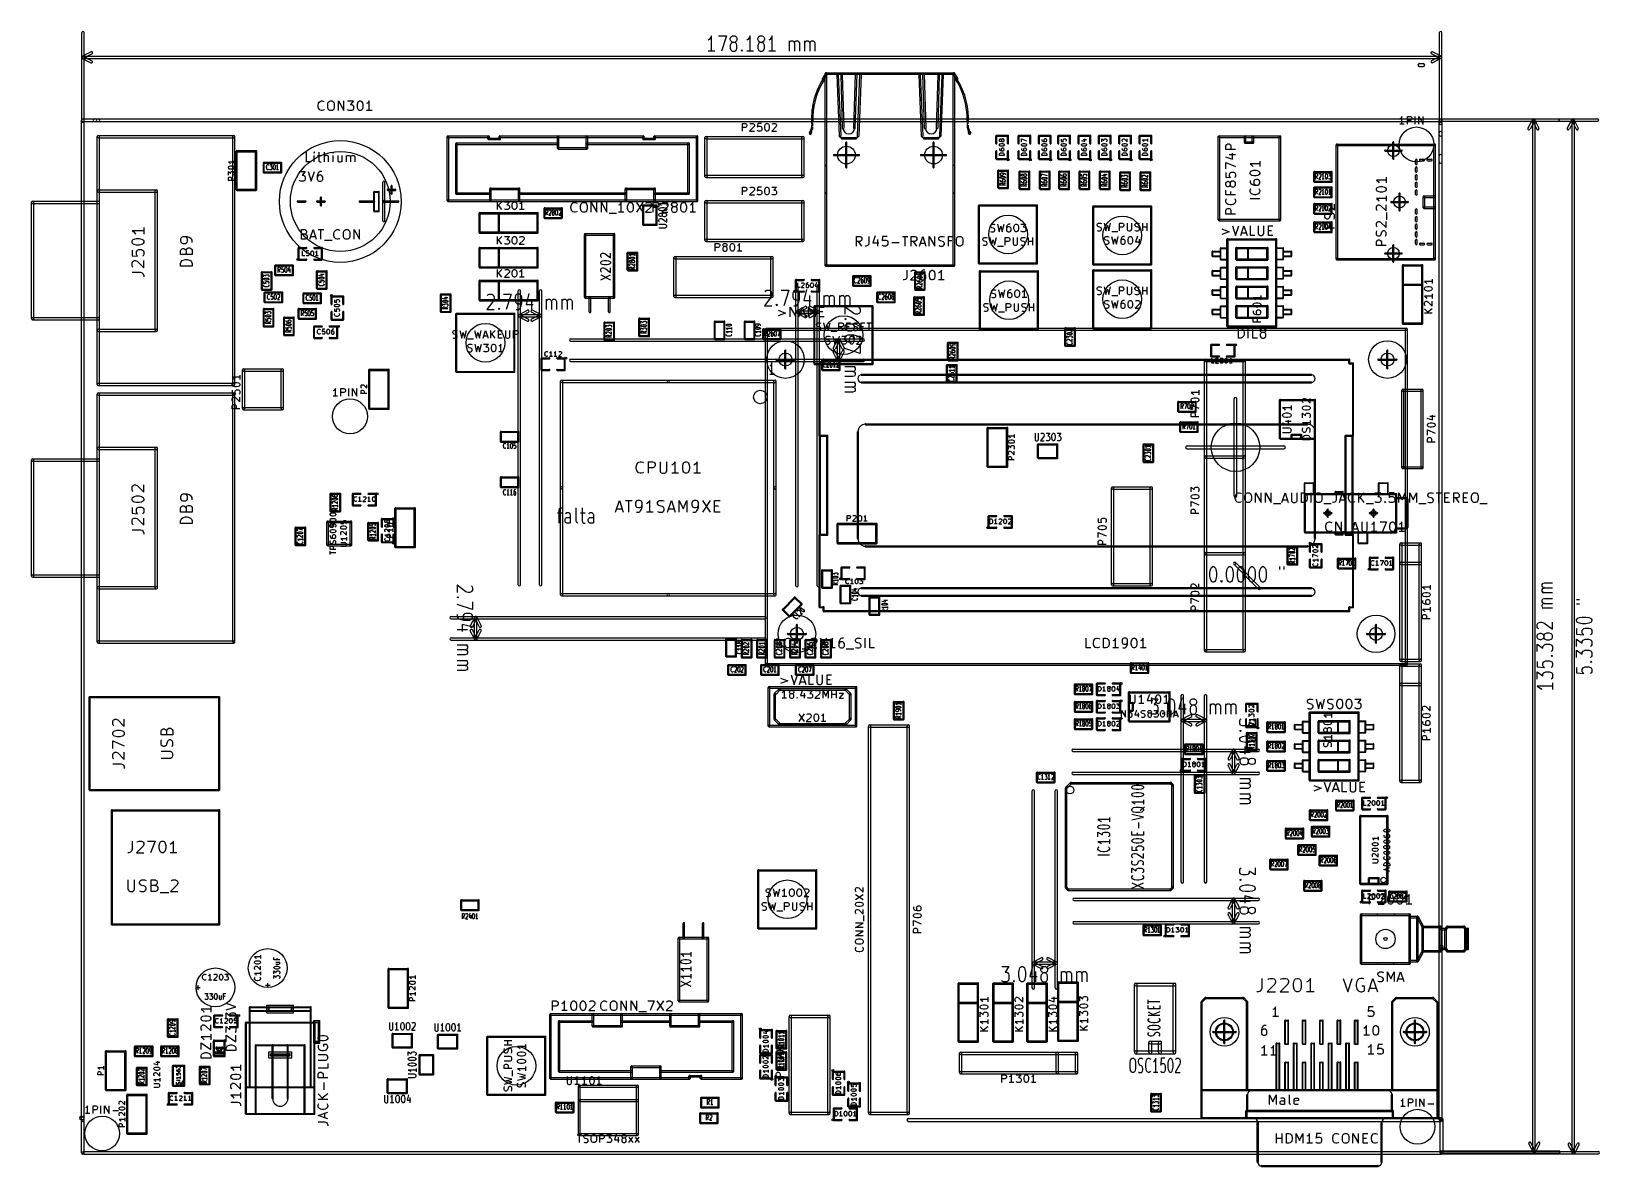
# Model space of a CAD drawing. Extents: x -29274 to 69862, y 23709 to 162744.
# Drawn here: x -11160 to 69862, y 23709 to 82360 of the extents above; entities outside this region: 4.
import ezdxf

# ---------------------------------------------------------------- set-up
doc = ezdxf.new("R2010")
doc.units = 0
doc.layers.add('BLACK', color=1, linetype='CONTINUOUS')

msp = doc.modelspace()

# ---------------------------------------------------------------- linework, layer by layer
at = {"layer": 'BLACK'}
for p, q in [((-29253, 162616), (-29154, 162517)), ((-29146, 162723), (-29047, 162624)), ((-8560, 77720), (-8560, 82300)), ((-8440, 77720), (-8440, 82300)), ((23862, 81946), (23805, 81908)), ((23920, 82022), (23862, 81946)), ((23977, 82136), (23920, 82022)), ((23977, 81336), (23977, 82136)), ((24348, 82136), (24748, 82136)), ((24748, 82136), (24491, 81336)), ((24947, 81984), (24976, 82060)), ((24947, 81946), (24947, 81984)), ((24976, 81870), (24947, 81946)), ((24976, 82060), (25004, 82098)), ((25004, 81831), (24976, 81870)), ((25004, 82098), (25062, 82136)), ((25062, 82136), (25176, 82136)), ((25176, 82136), (25233, 82098)), ((25233, 82098), (25262, 82060)), ((25262, 81870), (25233, 81831)), ((25262, 82060), (25290, 81984)), ((25290, 81946), (25262, 81870)), ((25290, 81984), (25290, 81946)), ((25861, 81946), (25804, 81908)), ((25919, 82022), (25861, 81946)), ((25976, 82136), (25919, 82022)), ((25976, 81336), (25976, 82136)), ((26375, 81984), (26404, 82060)), ((26375, 81946), (26375, 81984)), ((26404, 81870), (26375, 81946)), ((26404, 82060), (26432, 82098)), ((26432, 81831), (26404, 81870)), ((26432, 82098), (26490, 82136)), ((26490, 82136), (26604, 82136)), ((26604, 82136), (26661, 82098)), ((26661, 82098), (26690, 82060)), ((26690, 81870), (26661, 81831)), ((26690, 82060), (26718, 81984)), ((26718, 81946), (26690, 81870)), ((26718, 81984), (26718, 81946)), ((27003, 81946), (26946, 81908)), ((27061, 82022), (27003, 81946)), ((27118, 82136), (27061, 82022)), ((27118, 81336), (27118, 82136)), ((28003, 81336), (28003, 81870)), ((28031, 81831), (28089, 81870)), ((28089, 81870), (28174, 81870)), ((28174, 81870), (28231, 81831)), ((28289, 81831), (28346, 81870)), ((28346, 81870), (28431, 81870)), ((28431, 81870), (28489, 81831)), ((28803, 81336), (28803, 81870)), ((28831, 81831), (28889, 81870)), ((28889, 81870), (28974, 81870)), ((28974, 81870), (29031, 81831)), ((29089, 81831), (29146, 81870)), ((29146, 81870), (29231, 81870)), ((29231, 81870), (29289, 81831)), ((61590, 77720), (61590, 82300)), ((61710, 77720), (61710, 82300)), ((-8527, 81074), (-8085, 81303)), ((-8500, 81080), (61650, 81080)), ((-8471, 80967), (-8029, 81196)), ((-8471, 81073), (-8029, 80844)), ((24148, 81336), (23805, 81336)), ((24976, 81717), (24947, 81641)), ((24947, 81641), (24947, 81489)), ((24947, 81489), (24976, 81412)), ((25004, 81755), (24976, 81717)), ((24976, 81412), (25004, 81374)), ((25062, 81793), (25004, 81831)), ((25062, 81793), (25004, 81755)), ((25004, 81374), (25062, 81336)), ((25176, 81793), (25062, 81793)), ((25062, 81336), (25176, 81336)), ((25233, 81831), (25176, 81793)), ((25233, 81755), (25176, 81793)), ((25176, 81336), (25233, 81374)), ((25262, 81717), (25233, 81755)), ((25233, 81374), (25262, 81412)), ((25290, 81641), (25262, 81717)), ((25262, 81412), (25290, 81489)), ((25290, 81489), (25290, 81641)), ((25518, 81374), (25547, 81412)), ((25547, 81336), (25518, 81374)), ((25547, 81412), (25575, 81374)), ((25547, 81412), (25547, 81336)), ((25575, 81374), (25547, 81336)), ((26147, 81336), (25804, 81336)), ((26404, 81717), (26375, 81641)), ((26375, 81641), (26375, 81489)), ((26375, 81489), (26404, 81412)), ((26432, 81755), (26404, 81717)), ((26404, 81412), (26432, 81374)), ((26490, 81793), (26432, 81831)), ((26490, 81793), (26432, 81755)), ((26432, 81374), (26490, 81336)), ((26604, 81793), (26490, 81793)), ((26490, 81336), (26604, 81336)), ((26661, 81831), (26604, 81793)), ((26661, 81755), (26604, 81793)), ((26604, 81336), (26661, 81374)), ((26690, 81717), (26661, 81755)), ((26661, 81374), (26690, 81412)), ((26718, 81641), (26690, 81717)), ((26690, 81412), (26718, 81489)), ((26718, 81489), (26718, 81641)), ((27289, 81336), (26946, 81336)), ((28003, 81793), (28031, 81831)), ((28231, 81831), (28260, 81755)), ((28260, 81755), (28289, 81831)), ((28260, 81755), (28260, 81336)), ((28489, 81831), (28517, 81755)), ((28517, 81755), (28517, 81336)), ((28803, 81793), (28831, 81831)), ((29031, 81831), (29060, 81755)), ((29060, 81755), (29089, 81831)), ((29060, 81755), (29060, 81336)), ((29289, 81831), (29317, 81755)), ((29317, 81755), (29317, 81336)), ((61621, 80967), (61179, 81197)), ((61621, 81073), (61179, 80843)), ((61677, 81073), (61235, 81303)), ((-8527, 80966), (-8085, 80737)), ((-8500, 80960), (61650, 80960)), ((29891, 80222), (36509, 80222)), ((60550, 80695), (60750, 80695)), ((60550, 80545), (60750, 80545)), ((61677, 80967), (61235, 80737)), ((29864, 80176), (29700, 79915)), ((29932, 80133), (29768, 79872)), ((29851, 70262), (29851, 80182)), ((29851, 75470), (29851, 80182)), ((29891, 80142), (36509, 80142)), ((29931, 70262), (29931, 80182)), ((29931, 75470), (29931, 80182)), ((30445, 80134), (30573, 76953)), ((30525, 80137), (30653, 76956)), ((30654, 80134), (30736, 77353)), ((30734, 80137), (30816, 77356)), ((31328, 77356), (31426, 80151)), ((31408, 77353), (31506, 80148)), ((31631, 80137), (31509, 76956)), ((31711, 80134), (31589, 76953)), ((34686, 80134), (34814, 76953)), ((34766, 80137), (34894, 76956)), ((34989, 77353), (34897, 80148)), ((35069, 77356), (34977, 80151)), ((35664, 80137), (35586, 77356)), ((35744, 80134), (35666, 77353)), ((35872, 80137), (35750, 76956)), ((35952, 80134), (35830, 76953)), ((36467, 80133), (36631, 79872)), ((36469, 70262), (36469, 80182)), ((36469, 75470), (36469, 80182)), ((36535, 80176), (36699, 79915)), ((36549, 70262), (36549, 80182)), ((36549, 75470), (36549, 80182)), ((3657, 78553), (3681, 78649)), ((3681, 78649), (3705, 78696)), ((3705, 78696), (3752, 78744)), ((3752, 78744), (3824, 78768)), ((3824, 78768), (3872, 78768)), ((3872, 78768), (3943, 78744)), ((3943, 78744), (3967, 78720)), ((4157, 78601), (4181, 78696)), ((4157, 78434), (4157, 78601)), ((4181, 78696), (4229, 78744)), ((4229, 78744), (4276, 78768)), ((4276, 78768), (4372, 78768)), ((4372, 78768), (4419, 78744)), ((4419, 78744), (4467, 78696)), ((4467, 78696), (4491, 78601)), ((4491, 78601), (4491, 78434)), ((4705, 78268), (4705, 78768)), ((4705, 78768), (4991, 78268)), ((4991, 78268), (4991, 78768)), ((5181, 78768), (5491, 78768)), ((5491, 78768), (5324, 78577)), ((5681, 78577), (5705, 78672)), ((5705, 78672), (5729, 78720)), ((5729, 78720), (5753, 78744)), ((5753, 78744), (5800, 78768)), ((5800, 78768), (5848, 78768)), ((5848, 78768), (5896, 78744)), ((5896, 78744), (5919, 78720)), ((5919, 78720), (5943, 78672)), ((5943, 78672), (5967, 78577)), ((6205, 78649), (6157, 78625)), ((6252, 78696), (6205, 78649)), ((6300, 78768), (6252, 78696)), ((6300, 78268), (6300, 78768)), ((-8500, 77845), (-7700, 77845)), ((-8500, 77845), (-7850, 77845)), ((-7900, 77845), (61650, 77845)), ((3657, 78482), (3657, 78553)), ((3681, 78387), (3657, 78482)), ((3705, 78339), (3681, 78387)), ((3752, 78291), (3705, 78339)), ((3824, 78268), (3752, 78291)), ((3872, 78268), (3824, 78268)), ((3943, 78291), (3872, 78268)), ((3967, 78315), (3943, 78291)), ((4181, 78339), (4157, 78434)), ((4229, 78291), (4181, 78339)), ((4276, 78268), (4229, 78291)), ((4372, 78268), (4276, 78268)), ((4419, 78291), (4372, 78268)), ((4467, 78339), (4419, 78291)), ((4491, 78434), (4467, 78339)), ((5205, 78291), (5181, 78315)), ((5253, 78268), (5205, 78291)), ((5396, 78268), (5253, 78268)), ((5324, 78577), (5396, 78577)), ((5396, 78577), (5443, 78553)), ((5443, 78291), (5396, 78268)), ((5443, 78553), (5467, 78530)), ((5467, 78315), (5443, 78291)), ((5467, 78530), (5491, 78482)), ((5491, 78363), (5467, 78315)), ((5491, 78482), (5491, 78363)), ((5681, 78458), (5681, 78577)), ((5705, 78363), (5681, 78458)), ((5729, 78315), (5705, 78363)), ((5753, 78291), (5729, 78315)), ((5800, 78268), (5753, 78291)), ((5848, 78268), (5800, 78268)), ((5896, 78291), (5848, 78268)), ((5919, 78315), (5896, 78291)), ((5943, 78363), (5919, 78315)), ((5967, 78458), (5943, 78363)), ((5967, 78577), (5967, 78458)), ((6443, 78268), (6157, 78268)), ((59572, 77863), (59534, 77844)), ((59610, 77901), (59572, 77863)), ((59648, 77958), (59610, 77901)), ((59648, 77558), (59648, 77958)), ((59934, 77558), (59934, 77958)), ((59934, 77958), (60087, 77958)), ((60087, 77958), (60125, 77939)), ((60125, 77939), (60144, 77920)), ((60144, 77787), (60125, 77768)), ((60144, 77920), (60163, 77882)), ((60163, 77825), (60144, 77787)), ((60163, 77882), (60163, 77825)), ((60334, 77558), (60334, 77958)), ((60524, 77558), (60524, 77958)), ((60524, 77958), (60753, 77558)), ((60753, 77558), (60753, 77958)), ((61650, 77834), (69752, 77834)), ((61650, 77833), (67720, 77833)), ((66387, 77802), (66158, 77360)), ((66494, 77801), (66725, 77360)), ((68419, 77804), (68190, 77362)), ((68526, 77803), (68757, 77362)), ((-8575, 26120), (-8575, 77770)), ((-8500, 77695), (-7700, 77695)), ((-8500, 77695), (-7850, 77695)), ((-8425, 26120), (-8425, 77770)), ((-7900, 77695), (61650, 77695)), ((-7700, 76980), (-700, 76980)), ((25583, 77208), (25583, 77608)), ((25583, 77608), (25736, 77608)), ((25736, 77399), (25583, 77399)), ((25736, 77608), (25774, 77589)), ((25774, 77418), (25736, 77399)), ((25774, 77589), (25793, 77570)), ((25793, 77437), (25774, 77418)), ((25793, 77570), (25812, 77532)), ((25812, 77475), (25793, 77437)), ((25812, 77532), (25812, 77475)), ((26174, 77437), (25945, 77208)), ((25945, 77208), (26193, 77208)), ((25964, 77570), (25983, 77589)), ((25983, 77589), (26021, 77608)), ((26021, 77608), (26117, 77608)), ((26117, 77608), (26155, 77589)), ((26155, 77589), (26174, 77570)), ((26174, 77570), (26193, 77532)), ((26193, 77494), (26174, 77437)), ((26193, 77532), (26193, 77494)), ((26364, 77608), (26345, 77418)), ((26345, 77418), (26364, 77437)), ((26364, 77227), (26345, 77246)), ((26555, 77608), (26364, 77608)), ((26364, 77437), (26402, 77456)), ((26402, 77208), (26364, 77227)), ((26402, 77456), (26498, 77456)), ((26498, 77208), (26402, 77208)), ((26498, 77456), (26536, 77437)), ((26536, 77227), (26498, 77208)), ((26536, 77437), (26555, 77418)), ((26555, 77246), (26536, 77227)), ((26555, 77418), (26574, 77380)), ((26574, 77284), (26555, 77246)), ((26574, 77380), (26574, 77284)), ((26726, 77456), (26745, 77532)), ((26726, 77360), (26726, 77456)), ((26745, 77284), (26726, 77360)), ((26745, 77532), (26764, 77570)), ((26764, 77246), (26745, 77284)), ((26764, 77570), (26783, 77589)), ((26783, 77227), (26764, 77246)), ((26783, 77589), (26821, 77608)), ((26821, 77208), (26783, 77227)), ((26821, 77608), (26860, 77608)), ((26860, 77208), (26821, 77208)), ((26860, 77608), (26898, 77589)), ((26898, 77227), (26860, 77208)), ((26898, 77589), (26917, 77570)), ((26917, 77246), (26898, 77227)), ((26917, 77570), (26936, 77532)), ((26936, 77284), (26917, 77246)), ((26936, 77532), (26955, 77456)), ((26955, 77360), (26936, 77284)), ((26955, 77456), (26955, 77360)), ((27317, 77437), (27088, 77208)), ((27088, 77208), (27336, 77208)), ((27107, 77570), (27126, 77589)), ((27126, 77589), (27164, 77608)), ((27164, 77608), (27260, 77608)), ((27260, 77608), (27298, 77589)), ((27298, 77589), (27317, 77570)), ((27317, 77570), (27336, 77532)), ((27336, 77494), (27317, 77437)), ((27336, 77532), (27336, 77494)), ((29042, 77098), (29082, 77152)), ((29106, 77050), (29146, 77104)), ((37293, 77050), (37253, 77104)), ((37357, 77098), (37317, 77152)), ((38700, 76995), (39300, 76995)), ((39850, 76995), (40450, 76995)), ((40900, 76995), (41500, 76995)), ((41900, 76995), (42500, 76995)), ((42950, 76995), (43550, 76995)), ((44000, 76995), (44600, 76995)), ((45050, 76995), (45650, 76995)), ((46100, 76995), (46700, 76995)), ((59763, 77558), (59534, 77558)), ((60087, 77749), (59934, 77749)), ((60125, 77768), (60087, 77749)), ((60943, 77710), (61248, 77710)), ((61575, 77620), (61575, 77770)), ((61575, 77020), (61575, 77620)), ((61575, 75620), (61575, 77120)), ((61650, 77714), (69752, 77714)), ((61650, 77713), (67720, 77713)), ((61725, 77620), (61725, 77770)), ((61725, 77020), (61725, 77620)), ((61725, 75620), (61725, 77120)), ((66494, 77746), (66265, 77304)), ((66387, 77746), (66618, 77305)), ((66406, 24474), (66406, 77774)), ((66526, 24474), (66526, 77774)), ((68526, 77748), (68297, 77306)), ((68419, 77748), (68650, 77307)), ((68438, 24426), (68438, 77776)), ((68558, 24426), (68558, 77776)), ((-7760, 64120), (-7760, 76920)), ((-7700, 76860), (-700, 76860)), ((-7640, 64120), (-7640, 76920)), ((-760, 64120), (-760, 76920)), ((-640, 64120), (-640, 76920)), ((-580, 74170), (-580, 76170)), ((-550, 76200), (450, 76200)), ((-520, 74170), (-520, 76170)), ((420, 74170), (420, 76170)), ((480, 74170), (480, 76170)), ((10323, 73617), (10323, 76923)), ((10363, 76963), (12463, 76963)), ((10363, 76883), (12463, 76883)), ((10403, 73617), (10403, 76923)), ((10766, 73981), (10766, 76559)), ((10806, 76599), (16058, 76599)), ((10806, 76519), (16058, 76519)), ((10846, 73981), (10846, 76559)), ((12423, 76805), (12423, 76923)), ((12463, 76845), (13045, 76845)), ((12463, 76765), (13045, 76765)), ((12503, 76805), (12503, 76923)), ((13005, 76805), (13005, 76923)), ((13045, 76963), (16059, 76963)), ((13045, 76883), (16059, 76883)), ((13085, 76805), (13085, 76923)), ((16019, 76313), (16019, 76923)), ((16059, 76963), (17541, 76963)), ((16059, 76883), (17541, 76883)), ((16059, 76353), (17541, 76353)), ((16059, 76273), (17541, 76273)), ((16099, 76313), (16099, 76923)), ((17501, 76313), (17501, 76923)), ((17541, 76963), (20461, 76963)), ((17541, 76883), (20461, 76883)), ((17541, 76599), (22793, 76599)), ((17541, 76519), (22793, 76519)), ((17581, 76313), (17581, 76923)), ((20422, 76805), (20422, 76923)), ((20462, 76845), (21044, 76845)), ((20462, 76765), (21044, 76765)), ((20502, 76805), (20502, 76923)), ((21004, 76805), (21004, 76923)), ((21044, 76963), (23236, 76963)), ((21044, 76883), (23236, 76883)), ((21084, 76805), (21084, 76923)), ((22754, 73981), (22754, 76559)), ((22834, 73981), (22834, 76559)), ((23197, 73617), (23197, 76923)), ((23277, 73617), (23277, 76923)), ((23640, 74870), (23640, 76870)), ((23700, 76930), (28700, 76930)), ((23700, 76810), (28700, 76810)), ((23760, 74870), (23760, 76870)), ((28640, 74870), (28640, 76870)), ((28760, 74870), (28760, 76870)), ((30721, 76884), (31437, 76884)), ((30721, 76804), (31437, 76804)), ((30925, 75321), (30925, 76619)), ((30975, 75321), (30975, 76619)), ((34963, 76884), (35679, 76884)), ((34963, 76804), (35679, 76804)), ((35425, 75321), (35425, 76619)), ((35475, 75321), (35475, 76619)), ((38675, 76570), (38675, 76970)), ((38675, 75770), (38675, 76170)), ((38700, 76945), (39300, 76945)), ((38725, 76570), (38725, 76970)), ((38725, 75770), (38725, 76170)), ((38851, 76757), (38863, 76781)), ((38851, 76709), (38851, 76757)), ((38863, 76685), (38851, 76709)), ((38851, 76507), (38863, 76531)), ((38851, 76483), (38851, 76507)), ((38863, 76459), (38851, 76483)), ((38851, 76305), (38851, 76257)), ((38851, 76257), (38863, 76233)), ((38863, 76781), (38875, 76793)), ((38875, 76674), (38863, 76685)), ((38863, 76531), (38875, 76543)), ((38875, 76447), (38863, 76459)), ((38863, 76233), (38875, 76221)), ((38875, 76793), (38899, 76804)), ((38899, 76662), (38875, 76674)), ((38875, 76543), (38899, 76555)), ((38899, 76436), (38875, 76447)), ((38875, 76221), (38911, 76198)), ((38899, 76804), (38911, 76804)), ((38911, 76662), (38899, 76662)), ((38899, 76555), (38946, 76566)), ((38946, 76424), (38899, 76436)), ((38911, 76804), (38935, 76793)), ((38935, 76674), (38911, 76662)), ((38911, 76198), (38958, 76186)), ((38935, 76793), (38946, 76781)), ((38946, 76685), (38935, 76674)), ((38946, 76781), (38958, 76757)), ((38958, 76709), (38946, 76685)), ((38946, 76566), (39006, 76566)), ((39006, 76424), (38946, 76424)), ((38958, 76305), (38946, 76281)), ((38946, 76281), (38946, 76233)), ((38946, 76233), (38958, 76209)), ((38970, 76781), (38958, 76757)), ((38958, 76757), (38958, 76709)), ((38958, 76709), (38970, 76685)), ((38970, 76317), (38958, 76305)), ((38958, 76209), (38970, 76198)), ((38958, 76186), (39054, 76186)), ((38982, 76793), (38970, 76781)), ((38970, 76685), (38982, 76674)), ((38994, 76328), (38970, 76317)), ((38970, 76198), (38994, 76186)), ((39006, 76804), (38982, 76793)), ((38982, 76674), (39006, 76662)), ((39054, 76328), (38994, 76328)), ((39054, 76804), (39006, 76804)), ((39006, 76662), (39054, 76662)), ((39006, 76566), (39054, 76555)), ((39054, 76436), (39006, 76424)), ((39077, 76793), (39054, 76804)), ((39054, 76662), (39077, 76674)), ((39054, 76555), (39077, 76543)), ((39077, 76447), (39054, 76436)), ((39077, 76317), (39054, 76328)), ((39054, 76186), (39077, 76198)), ((39089, 76781), (39077, 76793)), ((39077, 76674), (39089, 76685)), ((39077, 76543), (39089, 76531)), ((39089, 76459), (39077, 76447)), ((39089, 76305), (39077, 76317)), ((39077, 76198), (39089, 76209)), ((39101, 76757), (39089, 76781)), ((39089, 76685), (39101, 76709)), ((39089, 76531), (39101, 76507)), ((39101, 76483), (39089, 76459)), ((39101, 76281), (39089, 76305)), ((39089, 76209), (39101, 76233)), ((39101, 76709), (39101, 76757)), ((39101, 76507), (39101, 76483)), ((39101, 76233), (39101, 76281)), ((39275, 76570), (39275, 76970)), ((39275, 75770), (39275, 76170)), ((39325, 76570), (39325, 76970)), ((39325, 75770), (39325, 76170)), ((39825, 76570), (39825, 76970)), ((39825, 75770), (39825, 76170)), ((39850, 76945), (40450, 76945)), ((39875, 76570), (39875, 76970)), ((39875, 75770), (39875, 76170)), ((40001, 76650), (40001, 76816)), ((40001, 76816), (40251, 76709)), ((40001, 76507), (40013, 76531)), ((40001, 76483), (40001, 76507)), ((40013, 76459), (40001, 76483)), ((40001, 76305), (40001, 76257)), ((40001, 76257), (40013, 76233)), ((40013, 76531), (40025, 76543)), ((40025, 76447), (40013, 76459)), ((40013, 76233), (40025, 76221)), ((40025, 76543), (40049, 76555)), ((40049, 76436), (40025, 76447)), ((40025, 76221), (40061, 76198)), ((40049, 76555), (40096, 76566)), ((40096, 76424), (40049, 76436)), ((40061, 76198), (40108, 76186)), ((40096, 76566), (40156, 76566)), ((40156, 76424), (40096, 76424)), ((40108, 76305), (40096, 76281)), ((40096, 76281), (40096, 76233)), ((40096, 76233), (40108, 76209)), ((40120, 76317), (40108, 76305)), ((40108, 76209), (40120, 76198)), ((40108, 76186), (40204, 76186)), ((40144, 76328), (40120, 76317)), ((40120, 76198), (40144, 76186)), ((40204, 76328), (40144, 76328)), ((40156, 76566), (40204, 76555)), ((40204, 76436), (40156, 76424)), ((40204, 76555), (40227, 76543)), ((40227, 76447), (40204, 76436)), ((40227, 76317), (40204, 76328)), ((40204, 76186), (40227, 76198)), ((40227, 76543), (40239, 76531)), ((40239, 76459), (40227, 76447)), ((40239, 76305), (40227, 76317)), ((40227, 76198), (40239, 76209)), ((40239, 76531), (40251, 76507)), ((40251, 76483), (40239, 76459)), ((40251, 76281), (40239, 76305)), ((40239, 76209), (40251, 76233)), ((40251, 76507), (40251, 76483)), ((40251, 76233), (40251, 76281)), ((40425, 76570), (40425, 76970)), ((40425, 75770), (40425, 76170)), ((40475, 76570), (40475, 76970)), ((40475, 75770), (40475, 76170)), ((40875, 76570), (40875, 76970)), ((40875, 75770), (40875, 76170)), ((40900, 76945), (41500, 76945)), ((40925, 76570), (40925, 76970)), ((40925, 75770), (40925, 76170)), ((41051, 76781), (41051, 76733)), ((41051, 76733), (41063, 76709)), ((41051, 76507), (41063, 76531)), ((41051, 76483), (41051, 76507)), ((41063, 76459), (41051, 76483)), ((41051, 76305), (41051, 76257)), ((41051, 76257), (41063, 76233)), ((41063, 76709), (41075, 76697)), ((41063, 76531), (41075, 76543)), ((41075, 76447), (41063, 76459)), ((41063, 76233), (41075, 76221)), ((41075, 76697), (41111, 76674)), ((41075, 76543), (41099, 76555)), ((41099, 76436), (41075, 76447)), ((41075, 76221), (41111, 76198)), ((41099, 76555), (41146, 76566)), ((41146, 76424), (41099, 76436)), ((41111, 76674), (41158, 76662)), ((41111, 76198), (41158, 76186)), ((41158, 76781), (41146, 76757)), ((41146, 76757), (41146, 76709)), ((41146, 76709), (41158, 76685)), ((41146, 76566), (41206, 76566)), ((41206, 76424), (41146, 76424)), ((41158, 76305), (41146, 76281)), ((41146, 76281), (41146, 76233)), ((41146, 76233), (41158, 76209)), ((41170, 76793), (41158, 76781)), ((41158, 76685), (41170, 76674)), ((41158, 76662), (41254, 76662)), ((41170, 76317), (41158, 76305)), ((41158, 76209), (41170, 76198)), ((41158, 76186), (41254, 76186)), ((41194, 76804), (41170, 76793)), ((41170, 76674), (41194, 76662)), ((41194, 76328), (41170, 76317)), ((41170, 76198), (41194, 76186)), ((41254, 76804), (41194, 76804)), ((41254, 76328), (41194, 76328)), ((41206, 76566), (41254, 76555)), ((41254, 76436), (41206, 76424)), ((41277, 76793), (41254, 76804)), ((41254, 76662), (41277, 76674)), ((41254, 76555), (41277, 76543)), ((41277, 76447), (41254, 76436)), ((41277, 76317), (41254, 76328)), ((41254, 76186), (41277, 76198)), ((41289, 76781), (41277, 76793)), ((41277, 76674), (41289, 76685)), ((41277, 76543), (41289, 76531)), ((41289, 76459), (41277, 76447)), ((41289, 76305), (41277, 76317)), ((41277, 76198), (41289, 76209)), ((41301, 76757), (41289, 76781)), ((41289, 76685), (41301, 76709)), ((41289, 76531), (41301, 76507)), ((41301, 76483), (41289, 76459)), ((41301, 76281), (41289, 76305)), ((41289, 76209), (41301, 76233)), ((41301, 76709), (41301, 76757)), ((41301, 76507), (41301, 76483)), ((41301, 76233), (41301, 76281)), ((41475, 76570), (41475, 76970)), ((41475, 75770), (41475, 76170)), ((41525, 76570), (41525, 76970)), ((41525, 75770), (41525, 76170)), ((41875, 76570), (41875, 76970)), ((41875, 75770), (41875, 76170)), ((41900, 76945), (42500, 76945)), ((41925, 76570), (41925, 76970)), ((41925, 75770), (41925, 76170)), ((42051, 76793), (42051, 76674)), ((42051, 76674), (42170, 76662)), ((42051, 76507), (42063, 76531)), ((42051, 76483), (42051, 76507)), ((42063, 76459), (42051, 76483)), ((42051, 76305), (42051, 76257)), ((42051, 76257), (42063, 76233)), ((42063, 76531), (42075, 76543)), ((42075, 76447), (42063, 76459)), ((42063, 76233), (42075, 76221)), ((42075, 76543), (42099, 76555)), ((42099, 76436), (42075, 76447)), ((42075, 76221), (42111, 76198)), ((42099, 76555), (42146, 76566)), ((42146, 76424), (42099, 76436)), ((42111, 76198), (42158, 76186)), ((42146, 76757), (42158, 76781)), ((42146, 76697), (42146, 76757)), ((42158, 76674), (42146, 76697)), ((42146, 76566), (42206, 76566)), ((42206, 76424), (42146, 76424)), ((42158, 76305), (42146, 76281)), ((42146, 76281), (42146, 76233)), ((42146, 76233), (42158, 76209)), ((42158, 76781), (42170, 76793)), ((42170, 76662), (42158, 76674)), ((42170, 76317), (42158, 76305)), ((42158, 76209), (42170, 76198)), ((42158, 76186), (42254, 76186)), ((42170, 76793), (42194, 76804)), ((42194, 76328), (42170, 76317)), ((42170, 76198), (42194, 76186)), ((42194, 76804), (42254, 76804)), ((42254, 76328), (42194, 76328)), ((42206, 76566), (42254, 76555)), ((42254, 76436), (42206, 76424)), ((42254, 76804), (42277, 76793)), ((42254, 76555), (42277, 76543)), ((42277, 76447), (42254, 76436)), ((42277, 76317), (42254, 76328)), ((42254, 76186), (42277, 76198)), ((42277, 76793), (42289, 76781)), ((42289, 76674), (42277, 76662)), ((42277, 76543), (42289, 76531)), ((42289, 76459), (42277, 76447)), ((42289, 76305), (42277, 76317)), ((42277, 76198), (42289, 76209)), ((42289, 76781), (42301, 76757)), ((42301, 76697), (42289, 76674)), ((42289, 76531), (42301, 76507)), ((42301, 76483), (42289, 76459)), ((42301, 76281), (42289, 76305)), ((42289, 76209), (42301, 76233)), ((42301, 76757), (42301, 76697)), ((42301, 76507), (42301, 76483)), ((42301, 76233), (42301, 76281)), ((42475, 76570), (42475, 76970)), ((42475, 75770), (42475, 76170)), ((42525, 76570), (42525, 76970)), ((42525, 75770), (42525, 76170)), ((42925, 76570), (42925, 76970)), ((42925, 75770), (42925, 76170)), ((42950, 76945), (43550, 76945)), ((42975, 76570), (42975, 76970)), ((42975, 75770), (42975, 76170)), ((43089, 76721), (43268, 76662)), ((43101, 76507), (43113, 76531)), ((43101, 76483), (43101, 76507)), ((43113, 76459), (43101, 76483)), ((43101, 76305), (43101, 76257)), ((43101, 76257), (43113, 76233)), ((43113, 76531), (43125, 76543)), ((43125, 76447), (43113, 76459)), ((43113, 76233), (43125, 76221)), ((43125, 76543), (43149, 76555)), ((43149, 76436), (43125, 76447)), ((43125, 76221), (43161, 76198)), ((43149, 76555), (43196, 76566)), ((43196, 76424), (43149, 76436)), ((43161, 76198), (43208, 76186)), ((43185, 76781), (43351, 76781)), ((43196, 76566), (43256, 76566)), ((43256, 76424), (43196, 76424)), ((43208, 76305), (43196, 76281)), ((43196, 76281), (43196, 76233)), ((43196, 76233), (43208, 76209)), ((43220, 76317), (43208, 76305)), ((43208, 76209), (43220, 76198)), ((43208, 76186), (43304, 76186)), ((43244, 76328), (43220, 76317)), ((43220, 76198), (43244, 76186)), ((43304, 76328), (43244, 76328)), ((43256, 76566), (43304, 76555)), ((43304, 76436), (43256, 76424)), ((43268, 76662), (43268, 76816)), ((43304, 76555), (43327, 76543)), ((43327, 76447), (43304, 76436)), ((43327, 76317), (43304, 76328)), ((43304, 76186), (43327, 76198)), ((43327, 76543), (43339, 76531)), ((43339, 76459), (43327, 76447)), ((43339, 76305), (43327, 76317)), ((43327, 76198), (43339, 76209)), ((43339, 76531), (43351, 76507)), ((43351, 76483), (43339, 76459)), ((43351, 76281), (43339, 76305)), ((43339, 76209), (43351, 76233)), ((43351, 76507), (43351, 76483)), ((43351, 76233), (43351, 76281)), ((43525, 76570), (43525, 76970)), ((43525, 75770), (43525, 76170)), ((43575, 76570), (43575, 76970)), ((43575, 75770), (43575, 76170)), ((43975, 76570), (43975, 76970)), ((43975, 75770), (43975, 76170)), ((44000, 76945), (44600, 76945)), ((44025, 76570), (44025, 76970)), ((44025, 75770), (44025, 76170)), ((44151, 76650), (44151, 76804)), ((44151, 76804), (44246, 76721)), ((44151, 76507), (44163, 76531)), ((44151, 76483), (44151, 76507)), ((44163, 76459), (44151, 76483)), ((44151, 76305), (44151, 76257)), ((44151, 76257), (44163, 76233)), ((44163, 76531), (44175, 76543)), ((44175, 76447), (44163, 76459)), ((44163, 76233), (44175, 76221)), ((44175, 76543), (44199, 76555)), ((44199, 76436), (44175, 76447)), ((44175, 76221), (44211, 76198)), ((44199, 76555), (44246, 76566)), ((44246, 76424), (44199, 76436)), ((44211, 76198), (44258, 76186)), ((44246, 76757), (44258, 76781)), ((44246, 76721), (44246, 76757)), ((44246, 76566), (44306, 76566)), ((44306, 76424), (44246, 76424)), ((44258, 76305), (44246, 76281)), ((44246, 76281), (44246, 76233)), ((44246, 76233), (44258, 76209)), ((44258, 76781), (44270, 76793)), ((44270, 76317), (44258, 76305)), ((44258, 76209), (44270, 76198)), ((44258, 76186), (44354, 76186)), ((44270, 76793), (44294, 76804)), ((44294, 76328), (44270, 76317)), ((44270, 76198), (44294, 76186)), ((44294, 76804), (44354, 76804)), ((44354, 76328), (44294, 76328)), ((44306, 76566), (44354, 76555)), ((44354, 76436), (44306, 76424)), ((44354, 76804), (44377, 76793)), ((44354, 76555), (44377, 76543)), ((44377, 76447), (44354, 76436)), ((44377, 76317), (44354, 76328)), ((44354, 76186), (44377, 76198)), ((44377, 76793), (44389, 76781)), ((44389, 76662), (44377, 76650)), ((44377, 76543), (44389, 76531)), ((44389, 76459), (44377, 76447)), ((44389, 76305), (44377, 76317)), ((44377, 76198), (44389, 76209)), ((44389, 76781), (44401, 76757)), ((44401, 76685), (44389, 76662)), ((44389, 76531), (44401, 76507)), ((44401, 76483), (44389, 76459)), ((44401, 76281), (44389, 76305)), ((44389, 76209), (44401, 76233)), ((44401, 76757), (44401, 76685)), ((44401, 76507), (44401, 76483)), ((44401, 76233), (44401, 76281)), ((44575, 76570), (44575, 76970)), ((44575, 75770), (44575, 76170)), ((44625, 76570), (44625, 76970)), ((44625, 75770), (44625, 76170)), ((45025, 76570), (45025, 76970)), ((45025, 75770), (45025, 76170)), ((45050, 76945), (45650, 76945)), ((45075, 76570), (45075, 76970)), ((45075, 75770), (45075, 76170)), ((45201, 76757), (45213, 76781)), ((45201, 76697), (45201, 76757)), ((45213, 76674), (45201, 76697)), ((45201, 76507), (45213, 76531)), ((45201, 76483), (45201, 76507)), ((45213, 76459), (45201, 76483)), ((45201, 76305), (45201, 76257)), ((45201, 76257), (45213, 76233)), ((45213, 76781), (45225, 76793)), ((45225, 76662), (45213, 76674)), ((45213, 76531), (45225, 76543)), ((45225, 76447), (45213, 76459)), ((45213, 76233), (45225, 76221)), ((45225, 76793), (45249, 76804)), ((45225, 76543), (45249, 76555)), ((45249, 76436), (45225, 76447)), ((45225, 76221), (45261, 76198)), ((45249, 76804), (45273, 76804)), ((45249, 76555), (45296, 76566)), ((45296, 76424), (45249, 76436)), ((45261, 76198), (45308, 76186)), ((45273, 76804), (45308, 76793)), ((45296, 76566), (45356, 76566)), ((45356, 76424), (45296, 76424)), ((45308, 76305), (45296, 76281)), ((45296, 76281), (45296, 76233)), ((45296, 76233), (45308, 76209)), ((45308, 76793), (45451, 76650)), ((45320, 76317), (45308, 76305)), ((45308, 76209), (45320, 76198)), ((45308, 76186), (45404, 76186)), ((45344, 76328), (45320, 76317)), ((45320, 76198), (45344, 76186)), ((45404, 76328), (45344, 76328)), ((45356, 76566), (45404, 76555)), ((45404, 76436), (45356, 76424)), ((45404, 76555), (45427, 76543)), ((45427, 76447), (45404, 76436)), ((45427, 76317), (45404, 76328)), ((45404, 76186), (45427, 76198)), ((45427, 76543), (45439, 76531)), ((45439, 76459), (45427, 76447)), ((45439, 76305), (45427, 76317)), ((45427, 76198), (45439, 76209)), ((45439, 76531), (45451, 76507)), ((45451, 76483), (45439, 76459)), ((45451, 76281), (45439, 76305)), ((45439, 76209), (45451, 76233)), ((45451, 76650), (45451, 76804)), ((45451, 76507), (45451, 76483)), ((45451, 76233), (45451, 76281)), ((45625, 76570), (45625, 76970)), ((45625, 75770), (45625, 76170)), ((45675, 76570), (45675, 76970)), ((45675, 75770), (45675, 76170)), ((46075, 76570), (46075, 76970)), ((46075, 75770), (46075, 76170)), ((46100, 76945), (46700, 76945)), ((46125, 76570), (46125, 76970)), ((46125, 75770), (46125, 76170)), ((46501, 76733), (46251, 76733)), ((46251, 76733), (46287, 76709)), ((46251, 76507), (46263, 76531)), ((46251, 76483), (46251, 76507)), ((46263, 76459), (46251, 76483)), ((46251, 76305), (46251, 76257)), ((46251, 76257), (46263, 76233)), ((46263, 76531), (46275, 76543)), ((46275, 76447), (46263, 76459)), ((46263, 76233), (46275, 76221)), ((46275, 76543), (46299, 76555)), ((46299, 76436), (46275, 76447)), ((46275, 76221), (46311, 76198)), ((46287, 76709), (46311, 76685)), ((46299, 76555), (46346, 76566)), ((46346, 76424), (46299, 76436)), ((46311, 76685), (46323, 76662)), ((46311, 76198), (46358, 76186)), ((46346, 76566), (46406, 76566)), ((46406, 76424), (46346, 76424)), ((46358, 76305), (46346, 76281)), ((46346, 76281), (46346, 76233)), ((46346, 76233), (46358, 76209)), ((46370, 76317), (46358, 76305)), ((46358, 76209), (46370, 76198)), ((46358, 76186), (46454, 76186)), ((46394, 76328), (46370, 76317)), ((46370, 76198), (46394, 76186)), ((46454, 76328), (46394, 76328)), ((46406, 76566), (46454, 76555)), ((46454, 76436), (46406, 76424)), ((46454, 76555), (46477, 76543)), ((46477, 76447), (46454, 76436)), ((46477, 76317), (46454, 76328)), ((46454, 76186), (46477, 76198)), ((46477, 76543), (46489, 76531)), ((46489, 76459), (46477, 76447)), ((46489, 76305), (46477, 76317)), ((46477, 76198), (46489, 76209)), ((46489, 76531), (46501, 76507)), ((46501, 76483), (46489, 76459)), ((46501, 76281), (46489, 76305)), ((46489, 76209), (46501, 76233)), ((46501, 76804), (46501, 76662)), ((46501, 76507), (46501, 76483)), ((46501, 76233), (46501, 76281)), ((46675, 76570), (46675, 76970)), ((46675, 75770), (46675, 76170)), ((46725, 76570), (46725, 76970)), ((46725, 75770), (46725, 76170)), ((50160, 72620), (50160, 76920)), ((50200, 76960), (53350, 76960)), ((50200, 76880), (53350, 76880)), ((50240, 72620), (50240, 76920)), ((50552, 76447), (50576, 76494)), ((50552, 76256), (50552, 76447)), ((51052, 76256), (50552, 76256)), ((50576, 76494), (50600, 76518)), ((50600, 76518), (50648, 76542)), ((50648, 76542), (50719, 76542)), ((50719, 76542), (50767, 76518)), ((50767, 76518), (50790, 76494)), ((50790, 76494), (50814, 76447)), ((50814, 76447), (50814, 76256)), ((51510, 76620), (51510, 76920)), ((51550, 76660), (51950, 76660)), ((51550, 76580), (51950, 76580)), ((51590, 76620), (51590, 76920)), ((51910, 76620), (51910, 76920)), ((51990, 76620), (51990, 76920)), ((53310, 72620), (53310, 76920)), ((53390, 72620), (53390, 76920)), ((56257, 70593), (56257, 76497)), ((56297, 76537), (61335, 76537)), ((56297, 76457), (61335, 76457)), ((56337, 70593), (56337, 76497)), ((58777, 76227), (59643, 76227)), ((58777, 76177), (59643, 76177)), ((59185, 75769), (59185, 76635)), ((59235, 75769), (59235, 76635)), ((61296, 70593), (61296, 76497)), ((61376, 70593), (61376, 76497)), ((-679, 75606), (-979, 75606)), ((-979, 75606), (-936, 75577)), ((-979, 75334), (-964, 75363)), ((-964, 75363), (-950, 75377)), ((-950, 75377), (-921, 75391)), ((-936, 75577), (-907, 75549)), ((-921, 75391), (-864, 75406)), ((-907, 75549), (-893, 75520)), ((-864, 75406), (-793, 75406)), ((-793, 75406), (-736, 75391)), ((-736, 75391), (-707, 75377)), ((-707, 75377), (-693, 75363)), ((-693, 75363), (-679, 75334)), ((-679, 75692), (-679, 75520)), ((-550, 76140), (450, 76140)), ((825, 75070), (825, 75570)), ((850, 75595), (1750, 75595)), ((850, 75545), (1750, 75545)), ((875, 75070), (875, 75570)), ((988, 75367), (997, 75420)), ((988, 75327), (988, 75367)), ((997, 75420), (1005, 75447)), ((1005, 75447), (1023, 75473)), ((1023, 75473), (1048, 75487)), ((1048, 75487), (1065, 75487)), ((1065, 75487), (1091, 75473)), ((1091, 75473), (1100, 75460)), ((1160, 75487), (1271, 75487)), ((1271, 75487), (1211, 75380)), ((1211, 75380), (1237, 75380)), ((1237, 75380), (1254, 75367)), ((1254, 75367), (1263, 75353)), ((1263, 75353), (1271, 75327)), ((1339, 75380), (1348, 75433)), ((1339, 75313), (1339, 75380)), ((1348, 75433), (1356, 75460)), ((1356, 75460), (1365, 75473)), ((1365, 75473), (1382, 75487)), ((1382, 75487), (1399, 75487)), ((1399, 75487), (1416, 75473)), ((1416, 75473), (1425, 75460)), ((1425, 75460), (1434, 75433)), ((1434, 75433), (1442, 75380)), ((1442, 75380), (1442, 75313)), ((1527, 75420), (1510, 75407)), ((1545, 75447), (1527, 75420)), ((1562, 75487), (1545, 75447)), ((1562, 75207), (1562, 75487)), ((1725, 75070), (1725, 75570)), ((1775, 75070), (1775, 75570)), ((3050, 75618), (3050, 76118)), ((3288, 75618), (3050, 75618)), ((3455, 76118), (3431, 76094)), ((3431, 76094), (3455, 76070)), ((3479, 76094), (3455, 76118)), ((3455, 76118), (3455, 76070)), ((3455, 76070), (3479, 76094)), ((3455, 75618), (3455, 75951)), ((3622, 75951), (3812, 75951)), ((3693, 76118), (3693, 75689)), ((3693, 75689), (3717, 75641)), ((3717, 75641), (3764, 75618)), ((3764, 75618), (3812, 75618)), ((3979, 75618), (3979, 76118)), ((4003, 75927), (3979, 75903)), ((4050, 75951), (4003, 75927)), ((4122, 75951), (4050, 75951)), ((4170, 75927), (4122, 75951)), ((4193, 75880), (4170, 75927)), ((4193, 75618), (4193, 75880)), ((4431, 76118), (4407, 76094)), ((4407, 76094), (4431, 76070)), ((4455, 76094), (4431, 76118)), ((4431, 76118), (4431, 76070)), ((4431, 76070), (4455, 76094)), ((4431, 75618), (4431, 75951)), ((4669, 75951), (4669, 75689)), ((4669, 75689), (4693, 75641)), ((4693, 75641), (4740, 75618)), ((4740, 75618), (4812, 75618)), ((4812, 75618), (4860, 75641)), ((4860, 75641), (4883, 75665)), ((4883, 75951), (4883, 75618)), ((5121, 75618), (5121, 75951)), ((5121, 75903), (5145, 75927)), ((5145, 75927), (5192, 75951)), ((5192, 75951), (5264, 75951)), ((5264, 75951), (5312, 75927)), ((5312, 75927), (5335, 75880)), ((5335, 75880), (5359, 75927)), ((5335, 75880), (5335, 75618)), ((5359, 75927), (5407, 75951)), ((5407, 75951), (5478, 75951)), ((5478, 75951), (5526, 75927)), ((5526, 75927), (5550, 75880)), ((5550, 75880), (5550, 75618)), ((30301, 75995), (31599, 75995)), ((30301, 75945), (31599, 75945)), ((34800, 75995), (36098, 75995)), ((34800, 75945), (36098, 75945)), ((38700, 75795), (39300, 75795)), ((38700, 75745), (39300, 75745)), ((38851, 76007), (38863, 76043)), ((38851, 75948), (38851, 76007)), ((39101, 75948), (38851, 75948)), ((38863, 76043), (38887, 76067)), ((38887, 76067), (38911, 76078)), ((38911, 76078), (38958, 76090)), ((38958, 76090), (38994, 76090)), ((38994, 76090), (39042, 76078)), ((39042, 76078), (39065, 76067)), ((39065, 76067), (39089, 76043)), ((39089, 76043), (39101, 76007)), ((39101, 76007), (39101, 75948)), ((39850, 75795), (40450, 75795)), ((39850, 75745), (40450, 75745)), ((40001, 76007), (40013, 76043)), ((40001, 75948), (40001, 76007)), ((40251, 75948), (40001, 75948)), ((40013, 76043), (40037, 76067)), ((40037, 76067), (40061, 76078)), ((40061, 76078), (40108, 76090)), ((40108, 76090), (40144, 76090)), ((40144, 76090), (40192, 76078)), ((40192, 76078), (40215, 76067)), ((40215, 76067), (40239, 76043)), ((40239, 76043), (40251, 76007)), ((40251, 76007), (40251, 75948)), ((40900, 75795), (41500, 75795)), ((40900, 75745), (41500, 75745)), ((41051, 76007), (41063, 76043)), ((41051, 75948), (41051, 76007)), ((41301, 75948), (41051, 75948)), ((41063, 76043), (41087, 76067)), ((41087, 76067), (41111, 76078)), ((41111, 76078), (41158, 76090)), ((41158, 76090), (41194, 76090)), ((41194, 76090), (41242, 76078)), ((41242, 76078), (41265, 76067)), ((41265, 76067), (41289, 76043)), ((41289, 76043), (41301, 76007)), ((41301, 76007), (41301, 75948)), ((41900, 75795), (42500, 75795)), ((41900, 75745), (42500, 75745)), ((42051, 76007), (42063, 76043)), ((42051, 75948), (42051, 76007)), ((42301, 75948), (42051, 75948)), ((42063, 76043), (42087, 76067)), ((42087, 76067), (42111, 76078)), ((42111, 76078), (42158, 76090)), ((42158, 76090), (42194, 76090)), ((42194, 76090), (42242, 76078)), ((42242, 76078), (42265, 76067)), ((42265, 76067), (42289, 76043)), ((42289, 76043), (42301, 76007)), ((42301, 76007), (42301, 75948)), ((42950, 75795), (43550, 75795)), ((42950, 75745), (43550, 75745)), ((43101, 76007), (43113, 76043)), ((43101, 75948), (43101, 76007)), ((43351, 75948), (43101, 75948)), ((43113, 76043), (43137, 76067)), ((43137, 76067), (43161, 76078)), ((43161, 76078), (43208, 76090)), ((43208, 76090), (43244, 76090)), ((43244, 76090), (43292, 76078)), ((43292, 76078), (43315, 76067)), ((43315, 76067), (43339, 76043)), ((43339, 76043), (43351, 76007)), ((43351, 76007), (43351, 75948)), ((44000, 75795), (44600, 75795)), ((44000, 75745), (44600, 75745)), ((44151, 76007), (44163, 76043)), ((44151, 75948), (44151, 76007)), ((44401, 75948), (44151, 75948)), ((44163, 76043), (44187, 76067)), ((44187, 76067), (44211, 76078)), ((44211, 76078), (44258, 76090)), ((44258, 76090), (44294, 76090)), ((44294, 76090), (44342, 76078)), ((44342, 76078), (44365, 76067)), ((44365, 76067), (44389, 76043)), ((44389, 76043), (44401, 76007)), ((44401, 76007), (44401, 75948)), ((45050, 75795), (45650, 75795)), ((45050, 75745), (45650, 75745)), ((45201, 76007), (45213, 76043)), ((45201, 75948), (45201, 76007)), ((45451, 75948), (45201, 75948)), ((45213, 76043), (45237, 76067)), ((45237, 76067), (45261, 76078)), ((45261, 76078), (45308, 76090)), ((45308, 76090), (45344, 76090)), ((45344, 76090), (45392, 76078)), ((45392, 76078), (45415, 76067)), ((45415, 76067), (45439, 76043)), ((45439, 76043), (45451, 76007)), ((45451, 76007), (45451, 75948)), ((46100, 75795), (46700, 75795)), ((46100, 75745), (46700, 75745)), ((46251, 76007), (46263, 76043)), ((46251, 75948), (46251, 76007)), ((46501, 75948), (46251, 75948)), ((46263, 76043), (46287, 76067)), ((46287, 76067), (46311, 76078)), ((46311, 76078), (46358, 76090)), ((46358, 76090), (46394, 76090)), ((46394, 76090), (46442, 76078)), ((46442, 76078), (46465, 76067)), ((46465, 76067), (46489, 76043)), ((46489, 76043), (46501, 76007)), ((46501, 76007), (46501, 75948)), ((50529, 75875), (50886, 75756)), ((50552, 75256), (50552, 75590)), ((50552, 75590), (51052, 75375)), ((50719, 75994), (51052, 75994)), ((50886, 75756), (50886, 76066)), ((52302, 75515), (51802, 75515)), ((51802, 75515), (51874, 75467)), ((51874, 75467), (51921, 75420)), ((51921, 75420), (51945, 75372)), ((52302, 75658), (52302, 75372)), ((60351, 75514), (60351, 75710)), ((60431, 75514), (60431, 75710)), ((60588, 75750), (60784, 75750)), ((60588, 75670), (60784, 75670)), ((60982, 75750), (61178, 75750)), ((60982, 75670), (61178, 75670)), ((61575, 34920), (61575, 75920)), ((61725, 34920), (61725, 75920)), ((-979, 75306), (-979, 75334)), ((-964, 75277), (-979, 75306)), ((-979, 74934), (-979, 75120)), ((-979, 75120), (-864, 75020)), ((-979, 74777), (-964, 74805)), ((-979, 74662), (-979, 74777)), ((-679, 74662), (-979, 74662)), ((-950, 75263), (-964, 75277)), ((-964, 74805), (-950, 74820)), ((-921, 75248), (-950, 75263)), ((-950, 74820), (-921, 74834)), ((-864, 75234), (-921, 75248)), ((-921, 74834), (-879, 74834)), ((-879, 74834), (-850, 74820)), ((-793, 75234), (-864, 75234)), ((-864, 75062), (-850, 75091)), ((-864, 75020), (-864, 75062)), ((-850, 75091), (-836, 75105)), ((-850, 74820), (-836, 74805)), ((-836, 75105), (-807, 75120)), ((-836, 74805), (-821, 74777)), ((-821, 74777), (-821, 74662)), ((-807, 75120), (-736, 75120)), ((-736, 75248), (-793, 75234)), ((-707, 75263), (-736, 75248)), ((-736, 75120), (-707, 75105)), ((-693, 75277), (-707, 75263)), ((-707, 75105), (-693, 75091)), ((-693, 74948), (-707, 74934)), ((-679, 75306), (-693, 75277)), ((-693, 75091), (-679, 75062)), ((-679, 74977), (-693, 74948)), ((-679, 75334), (-679, 75306)), ((-679, 75062), (-679, 74977)), ((850, 75095), (1750, 75095)), ((850, 75045), (1750, 75045)), ((997, 75273), (988, 75327)), ((1005, 75247), (997, 75273)), ((1023, 75220), (1005, 75247)), ((1048, 75207), (1023, 75220)), ((1065, 75207), (1048, 75207)), ((1091, 75220), (1065, 75207)), ((1100, 75233), (1091, 75220)), ((1168, 75220), (1160, 75233)), ((1185, 75207), (1168, 75220)), ((1237, 75207), (1185, 75207)), ((1254, 75220), (1237, 75207)), ((1263, 75233), (1254, 75220)), ((1271, 75260), (1263, 75233)), ((1271, 75327), (1271, 75260)), ((1348, 75260), (1339, 75313)), ((1356, 75233), (1348, 75260)), ((1365, 75220), (1356, 75233)), ((1382, 75207), (1365, 75220)), ((1399, 75207), (1382, 75207)), ((1416, 75220), (1399, 75207)), ((1425, 75233), (1416, 75220)), ((1434, 75260), (1425, 75233)), ((1442, 75313), (1434, 75260)), ((1613, 75207), (1510, 75207)), ((2681, 75118), (2991, 75118)), ((2705, 74641), (2681, 74665)), ((2753, 74618), (2705, 74641)), ((2896, 74618), (2753, 74618)), ((2991, 75118), (2824, 74927)), ((2824, 74927), (2896, 74927)), ((2896, 74927), (2943, 74903)), ((2943, 74641), (2896, 74618)), ((2943, 74903), (2967, 74880)), ((2967, 74665), (2943, 74641)), ((2967, 74880), (2991, 74832)), ((2991, 74713), (2967, 74665)), ((2991, 74832), (2991, 74713)), ((3134, 75118), (3300, 74618)), ((3300, 74618), (3467, 75118)), ((3634, 74999), (3610, 74903)), ((3610, 74903), (3610, 74713)), ((3634, 74880), (3610, 74832)), ((3610, 74713), (3634, 74665)), ((3682, 75070), (3634, 74999)), ((3658, 74903), (3634, 74880)), ((3634, 74665), (3658, 74641)), ((3705, 74927), (3658, 74903)), ((3658, 74641), (3705, 74618)), ((3705, 75094), (3682, 75070)), ((3753, 75118), (3705, 75094)), ((3801, 74927), (3705, 74927)), ((3705, 74618), (3801, 74618)), ((3848, 75118), (3753, 75118)), ((3848, 74903), (3801, 74927)), ((3801, 74618), (3848, 74641)), ((3872, 74880), (3848, 74903)), ((3848, 74641), (3872, 74665)), ((3896, 74832), (3872, 74880)), ((3872, 74665), (3896, 74713)), ((3896, 74713), (3896, 74832)), ((7000, 73570), (7000, 74570)), ((7100, 73570), (7100, 74570)), ((23700, 74930), (28700, 74930)), ((23700, 74810), (28700, 74810)), ((38775, 74270), (38775, 75170)), ((38800, 75195), (39300, 75195)), ((38800, 75145), (39300, 75145)), ((38825, 74270), (38825, 75170)), ((38897, 75016), (38883, 74999)), ((38883, 74999), (38883, 74965)), ((38883, 74965), (38897, 74947)), ((38883, 74819), (38897, 74836)), ((38883, 74802), (38883, 74819)), ((38897, 74785), (38883, 74802)), ((38883, 74674), (38883, 74640)), ((38883, 74640), (38897, 74623)), ((38910, 75025), (38897, 75016)), ((38897, 74947), (38910, 74939)), ((38897, 74836), (38910, 74845)), ((38910, 74776), (38897, 74785)), ((38897, 74623), (38910, 74614)), ((38937, 75033), (38910, 75025)), ((38910, 74939), (38937, 74930)), ((38910, 74845), (38937, 74854)), ((38937, 74768), (38910, 74776)), ((38910, 74614), (38950, 74597)), ((39043, 75033), (38937, 75033)), ((38937, 74930), (39003, 74930)), ((38937, 74854), (38990, 74862)), ((38990, 74759), (38937, 74768)), ((38950, 74597), (39003, 74588)), ((38990, 74862), (39057, 74862)), ((39057, 74759), (38990, 74759)), ((39003, 74674), (38990, 74657)), ((38990, 74657), (38990, 74623)), ((38990, 74623), (39003, 74605)), ((39030, 75025), (39003, 75033)), ((39003, 74930), (39030, 74939)), ((39017, 74683), (39003, 74674)), ((39003, 74605), (39017, 74597)), ((39003, 74588), (39110, 74588)), ((39043, 74691), (39017, 74683)), ((39017, 74597), (39043, 74588)), ((39043, 75016), (39030, 75025)), ((39030, 74939), (39043, 74947)), ((39097, 75025), (39043, 75033)), ((39057, 74999), (39043, 75016)), ((39043, 74947), (39057, 74965)), ((39110, 74691), (39043, 74691)), ((39057, 74965), (39057, 74999)), ((39057, 74862), (39110, 74854)), ((39110, 74768), (39057, 74759)), ((39137, 75007), (39097, 75025)), ((39110, 74854), (39137, 74845)), ((39137, 74776), (39110, 74768)), ((39137, 74683), (39110, 74691)), ((39110, 74588), (39137, 74597)), ((39150, 74999), (39137, 75007)), ((39137, 74845), (39150, 74836)), ((39150, 74785), (39137, 74776)), ((39150, 74674), (39137, 74683)), ((39137, 74597), (39150, 74605)), ((39163, 74982), (39150, 74999)), ((39150, 74836), (39163, 74819)), ((39163, 74802), (39150, 74785)), ((39163, 74657), (39150, 74674)), ((39150, 74605), (39163, 74623)), ((39163, 74947), (39163, 74982)), ((39163, 74819), (39163, 74802)), ((39163, 74623), (39163, 74657)), ((39275, 74270), (39275, 75170)), ((39325, 74270), (39325, 75170)), ((39875, 74220), (39875, 75120)), ((39900, 75145), (40400, 75145)), ((39900, 75095), (40400, 75095)), ((39925, 74220), (39925, 75120)), ((39983, 74949), (39997, 74966)), ((39983, 74915), (39983, 74949)), ((39997, 74897), (39983, 74915)), ((39983, 74769), (39997, 74786)), ((39983, 74752), (39983, 74769)), ((39997, 74735), (39983, 74752)), ((39983, 74624), (39983, 74590)), ((39983, 74590), (39997, 74573)), ((39997, 74966), (40010, 74975)), ((40010, 74889), (39997, 74897)), ((39997, 74786), (40010, 74795)), ((40010, 74726), (39997, 74735)), ((39997, 74573), (40010, 74564)), ((40010, 74975), (40037, 74983)), ((40037, 74880), (40010, 74889)), ((40010, 74795), (40037, 74804)), ((40037, 74718), (40010, 74726)), ((40010, 74564), (40050, 74547)), ((40037, 74983), (40050, 74983)), ((40050, 74880), (40037, 74880)), ((40037, 74804), (40090, 74812)), ((40090, 74709), (40037, 74718)), ((40050, 74983), (40077, 74975)), ((40077, 74889), (40050, 74880)), ((40050, 74547), (40103, 74538)), ((40077, 74975), (40090, 74966)), ((40090, 74897), (40077, 74889)), ((40090, 74966), (40103, 74949)), ((40103, 74915), (40090, 74897)), ((40090, 74812), (40157, 74812)), ((40157, 74709), (40090, 74709)), ((40103, 74624), (40090, 74607)), ((40090, 74607), (40090, 74573)), ((40090, 74573), (40103, 74555)), ((40117, 74966), (40103, 74949)), ((40103, 74949), (40103, 74915)), ((40103, 74915), (40117, 74897)), ((40117, 74633), (40103, 74624)), ((40103, 74555), (40117, 74547)), ((40130, 74975), (40117, 74966)), ((40117, 74897), (40130, 74889)), ((40143, 74641), (40117, 74633)), ((40117, 74547), (40143, 74538)), ((40157, 74983), (40130, 74975)), ((40130, 74889), (40157, 74880)), ((40210, 74641), (40143, 74641)), ((40210, 74983), (40157, 74983)), ((40157, 74880), (40210, 74880)), ((40157, 74812), (40210, 74804)), ((40210, 74718), (40157, 74709)), ((40237, 74975), (40210, 74983)), ((40210, 74880), (40237, 74889)), ((40210, 74804), (40237, 74795)), ((40237, 74726), (40210, 74718)), ((40237, 74633), (40210, 74641)), ((40210, 74538), (40237, 74547)), ((40250, 74966), (40237, 74975)), ((40237, 74889), (40250, 74897)), ((40237, 74795), (40250, 74786)), ((40250, 74735), (40237, 74726)), ((40250, 74624), (40237, 74633)), ((40237, 74547), (40250, 74555)), ((40263, 74949), (40250, 74966)), ((40250, 74897), (40263, 74915)), ((40250, 74786), (40263, 74769)), ((40263, 74752), (40250, 74735)), ((40263, 74607), (40250, 74624)), ((40250, 74555), (40263, 74573)), ((40263, 74915), (40263, 74949)), ((40263, 74769), (40263, 74752)), ((40263, 74573), (40263, 74607)), ((40375, 74220), (40375, 75120)), ((40425, 74220), (40425, 75120)), ((40925, 74220), (40925, 75120)), ((40950, 75145), (41450, 75145)), ((40950, 75095), (41450, 75095)), ((40975, 74220), (40975, 75120)), ((41033, 74872), (41033, 74992)), ((41033, 74992), (41313, 74915)), ((41033, 74769), (41047, 74786)), ((41033, 74752), (41033, 74769)), ((41047, 74735), (41033, 74752)), ((41033, 74624), (41033, 74590)), ((41033, 74590), (41047, 74573)), ((41047, 74786), (41060, 74795)), ((41060, 74726), (41047, 74735)), ((41047, 74573), (41060, 74564)), ((41060, 74795), (41087, 74804)), ((41087, 74718), (41060, 74726)), ((41060, 74564), (41100, 74547)), ((41087, 74804), (41140, 74812)), ((41140, 74709), (41087, 74718)), ((41100, 74547), (41153, 74538)), ((41140, 74812), (41207, 74812)), ((41207, 74709), (41140, 74709)), ((41153, 74624), (41140, 74607)), ((41140, 74607), (41140, 74573)), ((41140, 74573), (41153, 74555)), ((41167, 74633), (41153, 74624)), ((41153, 74555), (41167, 74547)), ((41193, 74641), (41167, 74633)), ((41167, 74547), (41193, 74538)), ((41260, 74641), (41193, 74641)), ((41207, 74812), (41260, 74804)), ((41260, 74718), (41207, 74709)), ((41260, 74804), (41287, 74795)), ((41287, 74726), (41260, 74718)), ((41287, 74633), (41260, 74641)), ((41260, 74538), (41287, 74547)), ((41287, 74795), (41300, 74786)), ((41300, 74735), (41287, 74726)), ((41300, 74624), (41287, 74633)), ((41287, 74547), (41300, 74555)), ((41300, 74786), (41313, 74769)), ((41313, 74752), (41300, 74735)), ((41313, 74607), (41300, 74624)), ((41300, 74555), (41313, 74573)), ((41313, 74769), (41313, 74752)), ((41313, 74573), (41313, 74607)), ((41425, 74220), (41425, 75120)), ((41475, 74220), (41475, 75120)), ((41925, 74220), (41925, 75120)), ((41950, 75145), (42450, 75145)), ((41950, 75095), (42450, 75095)), ((41975, 74220), (41975, 75120)), ((42033, 74966), (42033, 74932)), ((42033, 74932), (42047, 74915)), ((42033, 74769), (42047, 74786)), ((42033, 74752), (42033, 74769)), ((42047, 74735), (42033, 74752)), ((42033, 74624), (42033, 74590)), ((42033, 74590), (42047, 74573)), ((42047, 74915), (42060, 74906)), ((42047, 74786), (42060, 74795)), ((42060, 74726), (42047, 74735)), ((42047, 74573), (42060, 74564)), ((42060, 74906), (42100, 74889)), ((42060, 74795), (42087, 74804)), ((42087, 74718), (42060, 74726)), ((42060, 74564), (42100, 74547)), ((42087, 74804), (42140, 74812)), ((42140, 74709), (42087, 74718)), ((42100, 74889), (42153, 74880)), ((42100, 74547), (42153, 74538)), ((42153, 74966), (42140, 74949)), ((42140, 74949), (42140, 74915)), ((42140, 74915), (42153, 74897)), ((42140, 74812), (42207, 74812)), ((42207, 74709), (42140, 74709)), ((42153, 74624), (42140, 74607)), ((42140, 74607), (42140, 74573)), ((42140, 74573), (42153, 74555)), ((42167, 74975), (42153, 74966)), ((42153, 74897), (42167, 74889)), ((42153, 74880), (42260, 74880)), ((42167, 74633), (42153, 74624)), ((42153, 74555), (42167, 74547)), ((42193, 74983), (42167, 74975)), ((42167, 74889), (42193, 74880)), ((42193, 74641), (42167, 74633)), ((42167, 74547), (42193, 74538)), ((42260, 74983), (42193, 74983)), ((42260, 74641), (42193, 74641)), ((42207, 74812), (42260, 74804)), ((42260, 74718), (42207, 74709)), ((42287, 74975), (42260, 74983)), ((42260, 74880), (42287, 74889)), ((42260, 74804), (42287, 74795)), ((42287, 74726), (42260, 74718)), ((42287, 74633), (42260, 74641)), ((42260, 74538), (42287, 74547)), ((42300, 74966), (42287, 74975)), ((42287, 74889), (42300, 74897)), ((42287, 74795), (42300, 74786)), ((42300, 74735), (42287, 74726)), ((42300, 74624), (42287, 74633)), ((42287, 74547), (42300, 74555)), ((42313, 74949), (42300, 74966)), ((42300, 74897), (42313, 74915)), ((42300, 74786), (42313, 74769)), ((42313, 74752), (42300, 74735)), ((42313, 74607), (42300, 74624)), ((42300, 74555), (42313, 74573)), ((42313, 74915), (42313, 74949)), ((42313, 74769), (42313, 74752)), ((42313, 74573), (42313, 74607)), ((42425, 74220), (42425, 75120)), ((42475, 74220), (42475, 75120)), ((42975, 74220), (42975, 75120)), ((43000, 75145), (43500, 75145)), ((43000, 75095), (43500, 75095)), ((43025, 74220), (43025, 75120)), ((43083, 74975), (43083, 74889)), ((43083, 74889), (43217, 74880)), ((43083, 74769), (43097, 74786)), ((43083, 74752), (43083, 74769)), ((43097, 74735), (43083, 74752)), ((43083, 74624), (43083, 74590)), ((43083, 74590), (43097, 74573)), ((43097, 74786), (43110, 74795)), ((43110, 74726), (43097, 74735)), ((43097, 74573), (43110, 74564)), ((43110, 74795), (43137, 74804)), ((43137, 74718), (43110, 74726)), ((43110, 74564), (43150, 74547)), ((43137, 74804), (43190, 74812)), ((43190, 74709), (43137, 74718)), ((43150, 74547), (43203, 74538)), ((43190, 74949), (43203, 74966)), ((43190, 74906), (43190, 74949)), ((43203, 74889), (43190, 74906)), ((43190, 74812), (43257, 74812)), ((43257, 74709), (43190, 74709)), ((43203, 74624), (43190, 74607)), ((43190, 74607), (43190, 74573)), ((43190, 74573), (43203, 74555)), ((43203, 74966), (43217, 74975)), ((43217, 74880), (43203, 74889)), ((43217, 74633), (43203, 74624)), ((43203, 74555), (43217, 74547)), ((43217, 74975), (43243, 74983)), ((43243, 74641), (43217, 74633)), ((43217, 74547), (43243, 74538)), ((43243, 74983), (43310, 74983)), ((43310, 74641), (43243, 74641)), ((43257, 74812), (43310, 74804)), ((43310, 74718), (43257, 74709)), ((43310, 74983), (43337, 74975)), ((43310, 74804), (43337, 74795)), ((43337, 74726), (43310, 74718)), ((43337, 74633), (43310, 74641)), ((43310, 74538), (43337, 74547)), ((43337, 74975), (43350, 74966)), ((43350, 74889), (43337, 74880)), ((43337, 74795), (43350, 74786)), ((43350, 74735), (43337, 74726)), ((43350, 74624), (43337, 74633)), ((43337, 74547), (43350, 74555)), ((43350, 74966), (43363, 74949)), ((43363, 74906), (43350, 74889)), ((43350, 74786), (43363, 74769)), ((43363, 74752), (43350, 74735)), ((43363, 74607), (43350, 74624)), ((43350, 74555), (43363, 74573)), ((43363, 74949), (43363, 74906)), ((43363, 74769), (43363, 74752)), ((43363, 74573), (43363, 74607)), ((43475, 74220), (43475, 75120)), ((43525, 74220), (43525, 75120)), ((44025, 74220), (44025, 75120)), ((44050, 75145), (44550, 75145)), ((44050, 75095), (44550, 75095)), ((44075, 74220), (44075, 75120)), ((44120, 74923), (44320, 74880)), ((44133, 74769), (44147, 74786)), ((44133, 74752), (44133, 74769)), ((44147, 74735), (44133, 74752)), ((44133, 74624), (44133, 74590)), ((44133, 74590), (44147, 74573)), ((44147, 74786), (44160, 74795)), ((44160, 74726), (44147, 74735)), ((44147, 74573), (44160, 74564)), ((44160, 74795), (44187, 74804)), ((44187, 74718), (44160, 74726)), ((44160, 74564), (44200, 74547)), ((44187, 74804), (44240, 74812)), ((44240, 74709), (44187, 74718)), ((44200, 74547), (44253, 74538)), ((44227, 74966), (44413, 74966)), ((44240, 74812), (44307, 74812)), ((44307, 74709), (44240, 74709)), ((44253, 74624), (44240, 74607)), ((44240, 74607), (44240, 74573)), ((44240, 74573), (44253, 74555)), ((44267, 74633), (44253, 74624)), ((44253, 74555), (44267, 74547)), ((44293, 74641), (44267, 74633)), ((44267, 74547), (44293, 74538)), ((44360, 74641), (44293, 74641)), ((44307, 74812), (44360, 74804)), ((44360, 74718), (44307, 74709)), ((44320, 74880), (44320, 74992)), ((44360, 74804), (44387, 74795)), ((44387, 74726), (44360, 74718)), ((44387, 74633), (44360, 74641)), ((44360, 74538), (44387, 74547)), ((44387, 74795), (44400, 74786)), ((44400, 74735), (44387, 74726)), ((44400, 74624), (44387, 74633)), ((44387, 74547), (44400, 74555)), ((44400, 74786), (44413, 74769)), ((44413, 74752), (44400, 74735)), ((44413, 74607), (44400, 74624)), ((44400, 74555), (44413, 74573)), ((44413, 74769), (44413, 74752)), ((44413, 74573), (44413, 74607)), ((44525, 74220), (44525, 75120)), ((44575, 74220), (44575, 75120)), ((45075, 74170), (45075, 75070)), ((45100, 75095), (45600, 75095)), ((45100, 75045), (45600, 75045)), ((45125, 74170), (45125, 75070)), ((45183, 74822), (45183, 74933)), ((45183, 74933), (45290, 74873)), ((45183, 74719), (45197, 74736)), ((45183, 74702), (45183, 74719)), ((45197, 74685), (45183, 74702)), ((45183, 74574), (45183, 74540)), ((45197, 74736), (45210, 74745)), ((45210, 74676), (45197, 74685)), ((45210, 74745), (45237, 74754)), ((45237, 74668), (45210, 74676)), ((45237, 74754), (45290, 74762)), ((45290, 74659), (45237, 74668)), ((45290, 74899), (45303, 74916)), ((45290, 74873), (45290, 74899)), ((45290, 74762), (45357, 74762)), ((45357, 74659), (45290, 74659)), ((45303, 74574), (45290, 74557)), ((45290, 74557), (45290, 74523)), ((45303, 74916), (45317, 74925)), ((45317, 74583), (45303, 74574)), ((45317, 74925), (45343, 74933)), ((45343, 74591), (45317, 74583)), ((45343, 74933), (45410, 74933)), ((45410, 74591), (45343, 74591)), ((45357, 74762), (45410, 74754)), ((45410, 74668), (45357, 74659)), ((45410, 74933), (45437, 74925)), ((45410, 74754), (45437, 74745)), ((45437, 74676), (45410, 74668)), ((45437, 74583), (45410, 74591)), ((45437, 74925), (45450, 74916)), ((45450, 74830), (45437, 74822)), ((45437, 74745), (45450, 74736)), ((45450, 74685), (45437, 74676)), ((45450, 74574), (45437, 74583)), ((45450, 74916), (45463, 74899)), ((45463, 74847), (45450, 74830)), ((45450, 74736), (45463, 74719)), ((45463, 74702), (45450, 74685)), ((45463, 74557), (45450, 74574)), ((45463, 74899), (45463, 74847)), ((45463, 74719), (45463, 74702)), ((45463, 74523), (45463, 74557)), ((45575, 74170), (45575, 75070)), ((45625, 74170), (45625, 75070)), ((46125, 74170), (46125, 75070)), ((46150, 75095), (46650, 75095)), ((46150, 75045), (46650, 75045)), ((46175, 74170), (46175, 75070)), ((46233, 74899), (46247, 74916)), ((46233, 74856), (46233, 74899)), ((46247, 74839), (46233, 74856)), ((46233, 74719), (46247, 74736)), ((46233, 74702), (46233, 74719)), ((46247, 74685), (46233, 74702)), ((46233, 74574), (46233, 74540)), ((46247, 74916), (46260, 74925)), ((46260, 74830), (46247, 74839)), ((46247, 74736), (46260, 74745)), ((46260, 74676), (46247, 74685)), ((46260, 74925), (46287, 74933)), ((46260, 74745), (46287, 74754)), ((46287, 74668), (46260, 74676)), ((46287, 74933), (46313, 74933)), ((46287, 74754), (46340, 74762)), ((46340, 74659), (46287, 74668)), ((46313, 74933), (46353, 74925)), ((46340, 74762), (46407, 74762)), ((46407, 74659), (46340, 74659)), ((46353, 74574), (46340, 74557)), ((46340, 74557), (46340, 74523)), ((46353, 74925), (46513, 74822)), ((46367, 74583), (46353, 74574)), ((46393, 74591), (46367, 74583)), ((46460, 74591), (46393, 74591)), ((46407, 74762), (46460, 74754)), ((46460, 74668), (46407, 74659)), ((46460, 74754), (46487, 74745)), ((46487, 74676), (46460, 74668)), ((46487, 74583), (46460, 74591)), ((46487, 74745), (46500, 74736)), ((46500, 74685), (46487, 74676)), ((46500, 74574), (46487, 74583)), ((46500, 74736), (46513, 74719)), ((46513, 74702), (46500, 74685)), ((46513, 74557), (46500, 74574)), ((46513, 74822), (46513, 74933)), ((46513, 74719), (46513, 74702)), ((46513, 74523), (46513, 74557)), ((46625, 74170), (46625, 75070)), ((46675, 74170), (46675, 75070)), ((50552, 75066), (50552, 74828)), ((50552, 74828), (50790, 74804)), ((50552, 74519), (50576, 74566)), ((50576, 74566), (50600, 74590)), ((50600, 74590), (50648, 74614)), ((50648, 74614), (50671, 74614)), ((50671, 74614), (50719, 74590)), ((50719, 74590), (50743, 74566)), ((50743, 74995), (50767, 75042)), ((50743, 74876), (50743, 74995)), ((50767, 74828), (50743, 74876)), ((50743, 74566), (50767, 74519)), ((50767, 75042), (50790, 75066)), ((50790, 74804), (50767, 74828)), ((50790, 74566), (50767, 74519)), ((50790, 75066), (50838, 75090)), ((50814, 74590), (50790, 74566)), ((50862, 74614), (50814, 74590)), ((50838, 75090), (50957, 75090)), ((50957, 74614), (50862, 74614)), ((50957, 75090), (51005, 75066)), ((51005, 74590), (50957, 74614)), ((51005, 75066), (51029, 75042)), ((51029, 74828), (51005, 74804)), ((51029, 74566), (51005, 74590)), ((51029, 75042), (51052, 74995)), ((51052, 74876), (51029, 74828)), ((51052, 74519), (51029, 74566)), ((51052, 74995), (51052, 74876)), ((51802, 75063), (51826, 75111)), ((51802, 75015), (51802, 75063)), ((51826, 74968), (51802, 75015)), ((51802, 74658), (51802, 74563)), ((51802, 74563), (51826, 74515)), ((51826, 75111), (51850, 75134)), ((51850, 74944), (51826, 74968)), ((51850, 75134), (51898, 75158)), ((51898, 74920), (51850, 74944)), ((51898, 75158), (51993, 75182)), ((51993, 74896), (51898, 74920)), ((51993, 75182), (52112, 75182)), ((52112, 74896), (51993, 74896)), ((52017, 74658), (51993, 74611)), ((51993, 74611), (51993, 74515)), ((52040, 74682), (52017, 74658)), ((52088, 74706), (52040, 74682)), ((52207, 74706), (52088, 74706)), ((52112, 75182), (52207, 75158)), ((52207, 74920), (52112, 74896)), ((52207, 75158), (52255, 75134)), ((52255, 74944), (52207, 74920)), ((52255, 74682), (52207, 74706)), ((52255, 75134), (52279, 75111)), ((52279, 74968), (52255, 74944)), ((52279, 74658), (52255, 74682)), ((52279, 75111), (52302, 75063)), ((52302, 75015), (52279, 74968)), ((52302, 74611), (52279, 74658)), ((52302, 75063), (52302, 75015)), ((52302, 74515), (52302, 74611)), ((55100, 74595), (55100, 75095)), ((55125, 75120), (56025, 75120)), ((55125, 75070), (56025, 75070)), ((55125, 74620), (56025, 74620)), ((55125, 74570), (56025, 74570)), ((55150, 74595), (55150, 75095)), ((55186, 74732), (55186, 75012)), ((55186, 75012), (55254, 75012)), ((55254, 74865), (55186, 74865)), ((55289, 74732), (55229, 74865)), ((55254, 75012), (55272, 74998)), ((55272, 74878), (55254, 74865)), ((55272, 74998), (55280, 74985)), ((55280, 74892), (55272, 74878)), ((55280, 74985), (55289, 74958)), ((55289, 74918), (55280, 74892)), ((55289, 74958), (55289, 74918)), ((55452, 74892), (55349, 74732)), ((55349, 74732), (55460, 74732)), ((55357, 74985), (55366, 74998)), ((55366, 74998), (55383, 75012)), ((55383, 75012), (55426, 75012)), ((55426, 75012), (55443, 74998)), ((55443, 74998), (55452, 74985)), ((55452, 74985), (55460, 74958)), ((55460, 74932), (55452, 74892)), ((55460, 74958), (55460, 74932)), ((55545, 74945), (55528, 74932)), ((55631, 74732), (55528, 74732)), ((55563, 74972), (55545, 74945)), ((55580, 75012), (55563, 74972)), ((55580, 74732), (55580, 75012)), ((55699, 74905), (55708, 74958)), ((55699, 74838), (55699, 74905)), ((55708, 74785), (55699, 74838)), ((55708, 74958), (55716, 74985)), ((55716, 74758), (55708, 74785)), ((55716, 74985), (55725, 74998)), ((55725, 74745), (55716, 74758)), ((55725, 74998), (55742, 75012)), ((55742, 74732), (55725, 74745)), ((55742, 75012), (55759, 75012)), ((55759, 74732), (55742, 74732)), ((55759, 75012), (55776, 74998)), ((55776, 74745), (55759, 74732)), ((55776, 74998), (55785, 74985)), ((55785, 74758), (55776, 74745)), ((55785, 74985), (55794, 74958)), ((55794, 74785), (55785, 74758)), ((55794, 74958), (55802, 74905)), ((55802, 74838), (55794, 74785)), ((55802, 74905), (55802, 74838)), ((55862, 75012), (55973, 75012)), ((55870, 74745), (55862, 74758)), ((55887, 74732), (55870, 74745)), ((55939, 74732), (55887, 74732)), ((55973, 75012), (55913, 74905)), ((55913, 74905), (55939, 74905)), ((55939, 74905), (55956, 74892)), ((55956, 74745), (55939, 74732)), ((55956, 74892), (55965, 74878)), ((55965, 74758), (55956, 74745)), ((55965, 74878), (55973, 74852)), ((55973, 74785), (55965, 74758)), ((55973, 74852), (55973, 74785)), ((56000, 74595), (56000, 75095)), ((56050, 74595), (56050, 75095)), ((58827, 74676), (58327, 74676)), ((58327, 74676), (58399, 74628)), ((58399, 74628), (58446, 74581)), ((58446, 74581), (58470, 74533)), ((58827, 74819), (58827, 74533)), ((60351, 75120), (60351, 75316)), ((60351, 74726), (60351, 74922)), ((60431, 75120), (60431, 75316)), ((60431, 74726), (60431, 74922)), ((-7700, 74180), (-4700, 74180)), ((-7700, 74060), (-4700, 74060)), ((-4760, 66920), (-4760, 74120)), ((-4640, 66920), (-4640, 74120)), ((-550, 74200), (450, 74200)), ((-550, 74140), (450, 74140)), ((3770, 73370), (3770, 73770)), ((3830, 73370), (3830, 73770)), ((6537, 73070), (6537, 74070)), ((6550, 74083), (6800, 74083)), ((6550, 74057), (6800, 74057)), ((6563, 73070), (6563, 74070)), ((6787, 73070), (6787, 74070)), ((6813, 73070), (6813, 74070)), ((7250, 74200), (7648, 74200)), ((7250, 74140), (7648, 74140)), ((7420, 73970), (7420, 74370)), ((7480, 73970), (7480, 74370)), ((10806, 74021), (12556, 74021)), ((10806, 73941), (12556, 73941)), ((12519, 73617), (12519, 74227)), ((12559, 74267), (14041, 74267)), ((12559, 74187), (14041, 74187)), ((12599, 73617), (12599, 74227)), ((14002, 73617), (14002, 74227)), ((14043, 74021), (19557, 74021)), ((14043, 73941), (19557, 73941)), ((14082, 73617), (14082, 74227)), ((19518, 73617), (19518, 74227)), ((19558, 74267), (21040, 74267)), ((19558, 74187), (21040, 74187)), ((19598, 73617), (19598, 74227)), ((21001, 73617), (21001, 74227)), ((21044, 74021), (22794, 74021)), ((21044, 73941), (22794, 73941)), ((21081, 73617), (21081, 74227)), ((25583, 73908), (25583, 74308)), ((25583, 74308), (25736, 74308)), ((25736, 74099), (25583, 74099)), ((25736, 74308), (25774, 74289)), ((25774, 74118), (25736, 74099)), ((25774, 74289), (25793, 74270)), ((25793, 74137), (25774, 74118)), ((25793, 74270), (25812, 74232)), ((25812, 74175), (25793, 74137)), ((25812, 74232), (25812, 74175)), ((26174, 74137), (25945, 73908)), ((25945, 73908), (26193, 73908)), ((25964, 74270), (25983, 74289)), ((25983, 74289), (26021, 74308)), ((26021, 74308), (26117, 74308)), ((26117, 74308), (26155, 74289)), ((26155, 74289), (26174, 74270)), ((26174, 74270), (26193, 74232)), ((26193, 74194), (26174, 74137)), ((26193, 74232), (26193, 74194)), ((26364, 74308), (26345, 74118)), ((26345, 74118), (26364, 74137)), ((26364, 73927), (26345, 73946)), ((26555, 74308), (26364, 74308)), ((26364, 74137), (26402, 74156)), ((26402, 73908), (26364, 73927)), ((26402, 74156), (26498, 74156)), ((26498, 73908), (26402, 73908)), ((26498, 74156), (26536, 74137)), ((26536, 73927), (26498, 73908)), ((26536, 74137), (26555, 74118)), ((26555, 73946), (26536, 73927)), ((26555, 74118), (26574, 74080)), ((26574, 73984), (26555, 73946)), ((26574, 74080), (26574, 73984)), ((26726, 74156), (26745, 74232)), ((26726, 74060), (26726, 74156)), ((26745, 73984), (26726, 74060)), ((26745, 74232), (26764, 74270)), ((26764, 73946), (26745, 73984)), ((26764, 74270), (26783, 74289)), ((26783, 73927), (26764, 73946)), ((26783, 74289), (26821, 74308)), ((26821, 73908), (26783, 73927)), ((26821, 74308), (26860, 74308)), ((26860, 73908), (26821, 73908)), ((26860, 74308), (26898, 74289)), ((26898, 73927), (26860, 73908)), ((26898, 74289), (26917, 74270)), ((26917, 73946), (26898, 73927)), ((26917, 74270), (26936, 74232)), ((26936, 73984), (26917, 73946)), ((26936, 74232), (26955, 74156)), ((26955, 74060), (26936, 73984)), ((26955, 74156), (26955, 74060)), ((27088, 74308), (27336, 74308)), ((27107, 73927), (27088, 73946)), ((27145, 73908), (27107, 73927)), ((27260, 73908), (27145, 73908)), ((27336, 74308), (27202, 74156)), ((27202, 74156), (27260, 74156)), ((27260, 74156), (27298, 74137)), ((27298, 73927), (27260, 73908)), ((27298, 74137), (27317, 74118)), ((27317, 73946), (27298, 73927)), ((27317, 74118), (27336, 74080)), ((27336, 73984), (27317, 73946)), ((27336, 74080), (27336, 73984)), ((29851, 70262), (29851, 73970)), ((29931, 70262), (29931, 73970)), ((36469, 70262), (36469, 73970)), ((36549, 70262), (36549, 73970)), ((38800, 74295), (39300, 74295)), ((38800, 74245), (39300, 74245)), ((38883, 74485), (38897, 74503)), ((38883, 74417), (38883, 74485)), ((39163, 74417), (38883, 74417)), ((38897, 74503), (38910, 74511)), ((38910, 74511), (38937, 74520)), ((38937, 74520), (38977, 74520)), ((38977, 74520), (39003, 74511)), ((39003, 74511), (39017, 74503)), ((39017, 74503), (39030, 74485)), ((39163, 74520), (39030, 74460)), ((39030, 74485), (39030, 74417)), ((39900, 74245), (40400, 74245)), ((39900, 74195), (40400, 74195)), ((39983, 74435), (39997, 74453)), ((39983, 74367), (39983, 74435)), ((40263, 74367), (39983, 74367)), ((39997, 74453), (40010, 74461)), ((40010, 74461), (40037, 74470)), ((40037, 74470), (40077, 74470)), ((40077, 74470), (40103, 74461)), ((40103, 74538), (40210, 74538)), ((40103, 74461), (40117, 74453)), ((40117, 74453), (40130, 74435)), ((40263, 74470), (40130, 74410)), ((40130, 74435), (40130, 74367)), ((40950, 74245), (41450, 74245)), ((40950, 74195), (41450, 74195)), ((41033, 74435), (41047, 74453)), ((41033, 74367), (41033, 74435)), ((41313, 74367), (41033, 74367)), ((41047, 74453), (41060, 74461)), ((41060, 74461), (41087, 74470)), ((41087, 74470), (41127, 74470)), ((41127, 74470), (41153, 74461)), ((41153, 74538), (41260, 74538)), ((41153, 74461), (41167, 74453)), ((41167, 74453), (41180, 74435)), ((41313, 74470), (41180, 74410)), ((41180, 74435), (41180, 74367)), ((41950, 74245), (42450, 74245)), ((41950, 74195), (42450, 74195)), ((42033, 74435), (42047, 74453)), ((42033, 74367), (42033, 74435)), ((42313, 74367), (42033, 74367)), ((42047, 74453), (42060, 74461)), ((42060, 74461), (42087, 74470)), ((42087, 74470), (42127, 74470)), ((42127, 74470), (42153, 74461)), ((42153, 74538), (42260, 74538)), ((42153, 74461), (42167, 74453)), ((42167, 74453), (42180, 74435)), ((42313, 74470), (42180, 74410)), ((42180, 74435), (42180, 74367)), ((43000, 74245), (43500, 74245)), ((43000, 74195), (43500, 74195)), ((43083, 74435), (43097, 74453)), ((43083, 74367), (43083, 74435)), ((43363, 74367), (43083, 74367)), ((43097, 74453), (43110, 74461)), ((43110, 74461), (43137, 74470)), ((43137, 74470), (43177, 74470)), ((43177, 74470), (43203, 74461)), ((43203, 74538), (43310, 74538)), ((43203, 74461), (43217, 74453)), ((43217, 74453), (43230, 74435)), ((43363, 74470), (43230, 74410)), ((43230, 74435), (43230, 74367)), ((44050, 74245), (44550, 74245)), ((44050, 74195), (44550, 74195)), ((44133, 74435), (44147, 74453)), ((44133, 74367), (44133, 74435)), ((44413, 74367), (44133, 74367)), ((44147, 74453), (44160, 74461)), ((44160, 74461), (44187, 74470)), ((44187, 74470), (44227, 74470)), ((44227, 74470), (44253, 74461)), ((44253, 74538), (44360, 74538)), ((44253, 74461), (44267, 74453)), ((44267, 74453), (44280, 74435)), ((44413, 74470), (44280, 74410)), ((44280, 74435), (44280, 74367)), ((45100, 74195), (45600, 74195)), ((45100, 74145), (45600, 74145)), ((45183, 74540), (45197, 74523)), ((45183, 74385), (45197, 74403)), ((45183, 74317), (45183, 74385)), ((45463, 74317), (45183, 74317)), ((45197, 74523), (45210, 74514)), ((45197, 74403), (45210, 74411)), ((45210, 74514), (45250, 74497)), ((45210, 74411), (45237, 74420)), ((45237, 74420), (45277, 74420)), ((45250, 74497), (45303, 74488)), ((45277, 74420), (45303, 74411)), ((45290, 74523), (45303, 74505)), ((45303, 74505), (45317, 74497)), ((45303, 74488), (45410, 74488)), ((45303, 74411), (45317, 74403)), ((45317, 74497), (45343, 74488)), ((45317, 74403), (45330, 74385)), ((45463, 74420), (45330, 74360)), ((45330, 74385), (45330, 74317)), ((45410, 74488), (45437, 74497)), ((45437, 74497), (45450, 74505)), ((45450, 74505), (45463, 74523)), ((46150, 74195), (46650, 74195)), ((46150, 74145), (46650, 74145)), ((46233, 74540), (46247, 74523)), ((46233, 74385), (46247, 74403)), ((46233, 74317), (46233, 74385)), ((46513, 74317), (46233, 74317)), ((46247, 74523), (46260, 74514)), ((46247, 74403), (46260, 74411)), ((46260, 74514), (46300, 74497)), ((46260, 74411), (46287, 74420)), ((46287, 74420), (46327, 74420)), ((46300, 74497), (46353, 74488)), ((46327, 74420), (46353, 74411)), ((46340, 74523), (46353, 74505)), ((46353, 74505), (46367, 74497)), ((46353, 74488), (46460, 74488)), ((46353, 74411), (46367, 74403)), ((46367, 74497), (46393, 74488)), ((46367, 74403), (46380, 74385)), ((46513, 74420), (46380, 74360)), ((46380, 74385), (46380, 74317)), ((46460, 74488), (46487, 74497)), ((46487, 74497), (46500, 74505)), ((46500, 74505), (46513, 74523)), ((50552, 74423), (50552, 74519)), ((50576, 74376), (50552, 74423)), ((50552, 73923), (50552, 74161)), ((51052, 73923), (50552, 73923)), ((50600, 74352), (50576, 74376)), ((50648, 74328), (50600, 74352)), ((50671, 74328), (50648, 74328)), ((50719, 74352), (50671, 74328)), ((50743, 74376), (50719, 74352)), ((50767, 74423), (50743, 74376)), ((50767, 74519), (50767, 74423)), ((50767, 74423), (50790, 74376)), ((50790, 74376), (50814, 74352)), ((50790, 74090), (50790, 73923)), ((50814, 74352), (50862, 74328)), ((50862, 74328), (50957, 74328)), ((50957, 74328), (51005, 74352)), ((51005, 74352), (51029, 74376)), ((51029, 74376), (51052, 74423)), ((51052, 74423), (51052, 74519)), ((51802, 74135), (51826, 74206)), ((51802, 74087), (51802, 74135)), ((51826, 74015), (51802, 74087)), ((51826, 74515), (51850, 74492)), ((51826, 74206), (51850, 74230)), ((51874, 73968), (51826, 74015)), ((51850, 74492), (51921, 74444)), ((51921, 73944), (51874, 73968)), ((51921, 74444), (52017, 74420)), ((52017, 73920), (51921, 73944)), ((51993, 74515), (52017, 74468)), ((52017, 74468), (52040, 74444)), ((52017, 74420), (52207, 74420)), ((52088, 73920), (52017, 73920)), ((52040, 74444), (52088, 74420)), ((52183, 73944), (52088, 73920)), ((52231, 73968), (52183, 73944)), ((52207, 74420), (52255, 74444)), ((52279, 74015), (52231, 73968)), ((52255, 74444), (52279, 74468)), ((52255, 74230), (52279, 74206)), ((52279, 74468), (52302, 74515)), ((52279, 74206), (52302, 74135)), ((52302, 74087), (52279, 74015)), ((52302, 74135), (52302, 74087)), ((55100, 73795), (55100, 74295)), ((55125, 74320), (56025, 74320)), ((55125, 74270), (56025, 74270)), ((55125, 73820), (56025, 73820)), ((55125, 73770), (56025, 73770)), ((55150, 73795), (55150, 74295)), ((55186, 73932), (55186, 74212)), ((55186, 74212), (55254, 74212)), ((55254, 74065), (55186, 74065)), ((55289, 73932), (55229, 74065)), ((55254, 74212), (55272, 74198)), ((55272, 74078), (55254, 74065)), ((55272, 74198), (55280, 74185)), ((55280, 74092), (55272, 74078)), ((55280, 74185), (55289, 74158)), ((55289, 74118), (55280, 74092)), ((55289, 74158), (55289, 74118)), ((55452, 74092), (55349, 73932)), ((55349, 73932), (55460, 73932)), ((55357, 74185), (55366, 74198)), ((55366, 74198), (55383, 74212)), ((55383, 74212), (55426, 74212)), ((55426, 74212), (55443, 74198)), ((55443, 74198), (55452, 74185)), ((55452, 74185), (55460, 74158)), ((55460, 74132), (55452, 74092)), ((55460, 74158), (55460, 74132)), ((55545, 74145), (55528, 74132)), ((55631, 73932), (55528, 73932)), ((55563, 74172), (55545, 74145)), ((55580, 74212), (55563, 74172)), ((55580, 73932), (55580, 74212)), ((55699, 74105), (55708, 74158)), ((55699, 74038), (55699, 74105)), ((55708, 73985), (55699, 74038)), ((55708, 74158), (55716, 74185)), ((55716, 73958), (55708, 73985)), ((55716, 74185), (55725, 74198)), ((55725, 73945), (55716, 73958)), ((55725, 74198), (55742, 74212)), ((55742, 73932), (55725, 73945)), ((55742, 74212), (55759, 74212)), ((55759, 73932), (55742, 73932)), ((55759, 74212), (55776, 74198)), ((55776, 73945), (55759, 73932)), ((55776, 74198), (55785, 74185)), ((55785, 73958), (55776, 73945)), ((55785, 74185), (55794, 74158)), ((55794, 73985), (55785, 73958)), ((55794, 74158), (55802, 74105)), ((55802, 74038), (55794, 73985)), ((55802, 74105), (55802, 74038)), ((55887, 74145), (55870, 74132)), ((55973, 73932), (55870, 73932)), ((55905, 74172), (55887, 74145)), ((55922, 74212), (55905, 74172)), ((55922, 73932), (55922, 74212)), ((56000, 73795), (56000, 74295)), ((56050, 73795), (56050, 74295)), ((58327, 74224), (58351, 74272)), ((58327, 74176), (58327, 74224)), ((58351, 74129), (58327, 74176)), ((58351, 74272), (58375, 74295)), ((58375, 74105), (58351, 74129)), ((58375, 74295), (58423, 74319)), ((58423, 74081), (58375, 74105)), ((58423, 74319), (58518, 74343)), ((58518, 74057), (58423, 74081)), ((58518, 74343), (58637, 74343)), ((58637, 74057), (58518, 74057)), ((58637, 74343), (58732, 74319)), ((58732, 74081), (58637, 74057)), ((58732, 74319), (58780, 74295)), ((58780, 74105), (58732, 74081)), ((58780, 74295), (58804, 74272)), ((58804, 74129), (58780, 74105)), ((58804, 74272), (58827, 74224)), ((58827, 74176), (58804, 74129)), ((58827, 74224), (58827, 74176)), ((58827, 73867), (58827, 73581)), ((59500, 73112), (59500, 73978)), ((59550, 73112), (59550, 73978)), ((60351, 74333), (60351, 74529)), ((60351, 73939), (60351, 74135)), ((60431, 74333), (60431, 74529)), ((60431, 73939), (60431, 74135)), ((60745, 73250), (60745, 73820)), ((60785, 73860), (61335, 73860)), ((60785, 73780), (61335, 73780)), ((60825, 73250), (60825, 73820)), ((-11160, 67520), (-11160, 73520)), ((-11100, 73580), (-7700, 73580)), ((-11100, 73460), (-7700, 73460)), ((-11040, 67520), (-11040, 73520)), ((2600, 73600), (3000, 73600)), ((2600, 73540), (3000, 73540)), ((3600, 73600), (4000, 73600)), ((3600, 73540), (4000, 73540)), ((5800, 73600), (6550, 73600)), ((5800, 73540), (6550, 73540)), ((6550, 73083), (6800, 73083)), ((6550, 73057), (6800, 73057)), ((7000, 72570), (7000, 73570)), ((7050, 73600), (7800, 73600)), ((7050, 73540), (7800, 73540)), ((7100, 72570), (7100, 73570)), ((10363, 73657), (12559, 73657)), ((10363, 73577), (12559, 73577)), ((11970, 71970), (11970, 72970)), ((12000, 73000), (15000, 73000)), ((12000, 72940), (15000, 72940)), ((12030, 71970), (12030, 72970)), ((12559, 73657), (14041, 73657)), ((12559, 73577), (14041, 73577)), ((12924, 73158), (12924, 73558)), ((13153, 73558), (12924, 73330)), ((12970, 71970), (12970, 72970)), ((13153, 73158), (12981, 73387)), ((13030, 71970), (13030, 72970)), ((13286, 73558), (13534, 73558)), ((13305, 73177), (13286, 73196)), ((13343, 73158), (13305, 73177)), ((13458, 73158), (13343, 73158)), ((13534, 73558), (13400, 73406)), ((13400, 73406), (13458, 73406)), ((13458, 73406), (13496, 73387)), ((13496, 73177), (13458, 73158)), ((13496, 73387), (13515, 73368)), ((13515, 73196), (13496, 73177)), ((13515, 73368), (13534, 73330)), ((13534, 73234), (13515, 73196)), ((13534, 73330), (13534, 73234)), ((13686, 73406), (13705, 73482)), ((13686, 73310), (13686, 73406)), ((13705, 73234), (13686, 73310)), ((13705, 73482), (13724, 73520)), ((13724, 73196), (13705, 73234)), ((13724, 73520), (13743, 73539)), ((13743, 73177), (13724, 73196)), ((13743, 73539), (13781, 73558)), ((13781, 73158), (13743, 73177)), ((13781, 73558), (13820, 73558)), ((13820, 73158), (13781, 73158)), ((13820, 73558), (13858, 73539)), ((13858, 73177), (13820, 73158)), ((13858, 73539), (13877, 73520)), ((13877, 73196), (13858, 73177)), ((13877, 73520), (13896, 73482)), ((13896, 73234), (13877, 73196)), ((13896, 73482), (13915, 73406)), ((13915, 73310), (13896, 73234)), ((13915, 73406), (13915, 73310)), ((14042, 73657), (19558, 73657)), ((14042, 73577), (19558, 73577)), ((14105, 73463), (14067, 73444)), ((14296, 73158), (14067, 73158)), ((14143, 73501), (14105, 73463)), ((14181, 73558), (14143, 73501)), ((14181, 73158), (14181, 73558)), ((14970, 71970), (14970, 72970)), ((15030, 71970), (15030, 72970)), ((15325, 72720), (15325, 73220)), ((15350, 73245), (16250, 73245)), ((15350, 73195), (16250, 73195)), ((15375, 72720), (15375, 73220)), ((15411, 72857), (15411, 73137)), ((15411, 73137), (15479, 73137)), ((15479, 72990), (15411, 72990)), ((15514, 72857), (15454, 72990)), ((15479, 73137), (15497, 73123)), ((15497, 73003), (15479, 72990)), ((15497, 73123), (15505, 73110)), ((15505, 73017), (15497, 73003)), ((15505, 73110), (15514, 73083)), ((15514, 73043), (15505, 73017)), ((15514, 73083), (15514, 73043)), ((15677, 73017), (15574, 72857)), ((15582, 73110), (15591, 73123)), ((15591, 73123), (15608, 73137)), ((15608, 73137), (15651, 73137)), ((15651, 73137), (15668, 73123)), ((15668, 73123), (15677, 73110)), ((15677, 73110), (15685, 73083)), ((15685, 73057), (15677, 73017)), ((15685, 73083), (15685, 73057)), ((15753, 73083), (15762, 73110)), ((15753, 73070), (15753, 73083)), ((15762, 73043), (15753, 73070)), ((15762, 72990), (15753, 72963)), ((15753, 72963), (15753, 72910)), ((15762, 73110), (15770, 73123)), ((15770, 73030), (15762, 73043)), ((15770, 73003), (15762, 72990)), ((15770, 73123), (15788, 73137)), ((15788, 73017), (15770, 73030)), ((15788, 73017), (15770, 73003)), ((15788, 73137), (15822, 73137)), ((15822, 73017), (15788, 73017)), ((15822, 73137), (15839, 73123)), ((15839, 73030), (15822, 73017)), ((15839, 73003), (15822, 73017)), ((15839, 73123), (15848, 73110)), ((15848, 73043), (15839, 73030)), ((15848, 72990), (15839, 73003)), ((15848, 73110), (15856, 73083)), ((15856, 73070), (15848, 73043)), ((15856, 72963), (15848, 72990)), ((15856, 73083), (15856, 73070)), ((15856, 72910), (15856, 72963)), ((15924, 73030), (15933, 73083)), ((15924, 72963), (15924, 73030)), ((15933, 72910), (15924, 72963)), ((15933, 73083), (15941, 73110)), ((15941, 73110), (15950, 73123)), ((15950, 73123), (15967, 73137)), ((15967, 73137), (15984, 73137)), ((15984, 73137), (16001, 73123)), ((16001, 73123), (16010, 73110)), ((16010, 73110), (16019, 73083)), ((16019, 73083), (16027, 73030)), ((16027, 72963), (16019, 72910)), ((16027, 73030), (16027, 72963)), ((16190, 73017), (16087, 72857)), ((16095, 73110), (16104, 73123)), ((16104, 73123), (16121, 73137)), ((16121, 73137), (16164, 73137)), ((16164, 73137), (16181, 73123)), ((16181, 73123), (16190, 73110)), ((16190, 73110), (16198, 73083)), ((16198, 73057), (16190, 73017)), ((16198, 73083), (16198, 73057)), ((16225, 72720), (16225, 73220)), ((16275, 72720), (16275, 73220)), ((16717, 73303), (16741, 73399)), ((16717, 73232), (16717, 73303)), ((16741, 73137), (16717, 73232)), ((16741, 73399), (16765, 73446)), ((16765, 73089), (16741, 73137)), ((16765, 73446), (16812, 73494)), ((16812, 73041), (16765, 73089)), ((16812, 73494), (16884, 73518)), ((16884, 73018), (16812, 73041)), ((16884, 73518), (16932, 73518)), ((16932, 73018), (16884, 73018)), ((16932, 73518), (17003, 73494)), ((17003, 73041), (16932, 73018)), ((17003, 73494), (17027, 73470)), ((17027, 73065), (17003, 73041)), ((17217, 73351), (17241, 73446)), ((17217, 73184), (17217, 73351)), ((17241, 73089), (17217, 73184)), ((17241, 73446), (17289, 73494)), ((17289, 73041), (17241, 73089)), ((17289, 73494), (17336, 73518)), ((17336, 73018), (17289, 73041)), ((17336, 73518), (17432, 73518)), ((17432, 73018), (17336, 73018)), ((17432, 73518), (17479, 73494)), ((17479, 73041), (17432, 73018)), ((17479, 73494), (17527, 73446)), ((17527, 73089), (17479, 73041)), ((17527, 73446), (17551, 73351)), ((17551, 73184), (17527, 73089)), ((17551, 73351), (17551, 73184)), ((17765, 73018), (17765, 73518)), ((17765, 73518), (18051, 73018)), ((18051, 73018), (18051, 73518)), ((18289, 73018), (18289, 73518)), ((18289, 73518), (18575, 73018)), ((18575, 73018), (18575, 73518)), ((18694, 72970), (19075, 72970)), ((19218, 73399), (19170, 73375)), ((19456, 73018), (19170, 73018)), ((19265, 73446), (19218, 73399)), ((19313, 73518), (19265, 73446)), ((19313, 73018), (19313, 73518)), ((19558, 73657), (21040, 73657)), ((19558, 73577), (21040, 73577)), ((19646, 73327), (19670, 73422)), ((19646, 73208), (19646, 73327)), ((19670, 73113), (19646, 73208)), ((19670, 73422), (19694, 73470)), ((19694, 73065), (19670, 73113)), ((19694, 73470), (19718, 73494)), ((19718, 73041), (19694, 73065)), ((19718, 73494), (19765, 73518)), ((19765, 73018), (19718, 73041)), ((19765, 73518), (19813, 73518)), ((19813, 73018), (19765, 73018)), ((19813, 73518), (19861, 73494)), ((19861, 73041), (19813, 73018)), ((19861, 73494), (19884, 73470)), ((19884, 73065), (19861, 73041)), ((19884, 73470), (19908, 73422)), ((19908, 73113), (19884, 73065)), ((19908, 73422), (19932, 73327)), ((19932, 73208), (19908, 73113)), ((19932, 73327), (19932, 73208)), ((20098, 73518), (20432, 73018)), ((20432, 73518), (20098, 73018)), ((20425, 72370), (20425, 73370)), ((20450, 73395), (21150, 73395)), ((20450, 73345), (21150, 73345)), ((20475, 72370), (20475, 73370)), ((20860, 73303), (20574, 73018)), ((20574, 73018), (20884, 73018)), ((20598, 73470), (20622, 73494)), ((20622, 73494), (20670, 73518)), ((20670, 73518), (20789, 73518)), ((20789, 73518), (20836, 73494)), ((20836, 73494), (20860, 73470)), ((20860, 73470), (20884, 73422)), ((20884, 73375), (20860, 73303)), ((20884, 73422), (20884, 73375)), ((20967, 73018), (20967, 73518)), ((20967, 73518), (21158, 73518)), ((21158, 73256), (20967, 73256)), ((21041, 73657), (23237, 73657)), ((21041, 73577), (23237, 73577)), ((21125, 72370), (21125, 73370)), ((21158, 73518), (21205, 73494)), ((21205, 73280), (21158, 73256)), ((21175, 72370), (21175, 73370)), ((21205, 73494), (21229, 73470)), ((21229, 73303), (21205, 73280)), ((21229, 73470), (21253, 73422)), ((21253, 73351), (21229, 73303)), ((21253, 73422), (21253, 73351)), ((21662, 73456), (21262, 73456)), ((21262, 73456), (21319, 73427)), ((21262, 73184), (21281, 73213)), ((21262, 73156), (21262, 73184)), ((21281, 73127), (21262, 73156)), ((21262, 72912), (21281, 72941)), ((21281, 73213), (21300, 73227)), ((21300, 73113), (21281, 73127)), ((21281, 72941), (21300, 72955)), ((21300, 73227), (21338, 73241)), ((21338, 73098), (21300, 73113)), ((21300, 72955), (21338, 72970)), ((21319, 73427), (21357, 73399)), ((21338, 73241), (21414, 73256)), ((21414, 73084), (21338, 73098)), ((21338, 72970), (21357, 72970)), ((21357, 73399), (21376, 73370)), ((21357, 72970), (21395, 72955)), ((21395, 72955), (21414, 72941)), ((21414, 73256), (21510, 73256)), ((21510, 73084), (21414, 73084)), ((21414, 72941), (21433, 72912)), ((21705, 73303), (21419, 73018)), ((21419, 73018), (21729, 73018)), ((21452, 72941), (21433, 72912)), ((21443, 73470), (21467, 73494)), ((21471, 72955), (21452, 72941)), ((21467, 73494), (21515, 73518)), ((21510, 72970), (21471, 72955)), ((21510, 73256), (21586, 73241)), ((21586, 73098), (21510, 73084)), ((21586, 72970), (21510, 72970)), ((21515, 73518), (21634, 73518)), ((21586, 73241), (21624, 73227)), ((21624, 73113), (21586, 73098)), ((21624, 72955), (21586, 72970)), ((21624, 73227), (21643, 73213)), ((21643, 73127), (21624, 73113)), ((21643, 72941), (21624, 72955)), ((21634, 73518), (21681, 73494)), ((21643, 73213), (21662, 73184)), ((21662, 73156), (21643, 73127)), ((21662, 72912), (21643, 72941)), ((21662, 73542), (21662, 73370)), ((21662, 73184), (21662, 73156)), ((21681, 73494), (21705, 73470)), ((21705, 73470), (21729, 73422)), ((21729, 73375), (21705, 73303)), ((21729, 73422), (21729, 73375)), ((21919, 73422), (21943, 73470)), ((21919, 73399), (21919, 73422)), ((21943, 73351), (21919, 73399)), ((21943, 73256), (21919, 73208)), ((21919, 73208), (21919, 73113)), ((21919, 73113), (21943, 73065)), ((21943, 73470), (21967, 73494)), ((21967, 73327), (21943, 73351)), ((21967, 73280), (21943, 73256)), ((21943, 73065), (21967, 73041)), ((21967, 73494), (22014, 73518)), ((22014, 73303), (21967, 73327)), ((22014, 73303), (21967, 73280)), ((21967, 73041), (22014, 73018)), ((22014, 73518), (22110, 73518)), ((22110, 73303), (22014, 73303)), ((22014, 73018), (22110, 73018)), ((22110, 73518), (22157, 73494)), ((22157, 73327), (22110, 73303)), ((22157, 73280), (22110, 73303)), ((22110, 73018), (22157, 73041)), ((22157, 73494), (22181, 73470)), ((22181, 73351), (22157, 73327)), ((22181, 73256), (22157, 73280)), ((22157, 73041), (22181, 73065)), ((22181, 73470), (22205, 73422)), ((22205, 73399), (22181, 73351)), ((22205, 73208), (22181, 73256)), ((22181, 73065), (22205, 73113)), ((22205, 73422), (22205, 73399)), ((22205, 73113), (22205, 73208)), ((22395, 73327), (22419, 73422)), ((22395, 73208), (22395, 73327)), ((22419, 73113), (22395, 73208)), ((22419, 73422), (22443, 73470)), ((22443, 73065), (22419, 73113)), ((22443, 73470), (22467, 73494)), ((22467, 73041), (22443, 73065)), ((22467, 73494), (22514, 73518)), ((22514, 73018), (22467, 73041)), ((22514, 73518), (22562, 73518)), ((22562, 73018), (22514, 73018)), ((22562, 73518), (22610, 73494)), ((22610, 73041), (22562, 73018)), ((22610, 73494), (22633, 73470)), ((22633, 73065), (22610, 73041)), ((22633, 73470), (22657, 73422)), ((22657, 73113), (22633, 73065)), ((22657, 73422), (22681, 73327)), ((22681, 73208), (22657, 73113)), ((22681, 73327), (22681, 73208)), ((22919, 73399), (22871, 73375)), ((23157, 73018), (22871, 73018)), ((22966, 73446), (22919, 73399)), ((23014, 73518), (22966, 73446)), ((23014, 73018), (23014, 73518)), ((23640, 71570), (23640, 73570)), ((23700, 73630), (28700, 73630)), ((23700, 73510), (28700, 73510)), ((23760, 71570), (23760, 73570)), ((28640, 71570), (28640, 73570)), ((28760, 71570), (28760, 73570)), ((37775, 70370), (37775, 73370)), ((37800, 73395), (40800, 73395)), ((37800, 73345), (40800, 73345)), ((37825, 70370), (37825, 73370)), ((40775, 70370), (40775, 73370)), ((40825, 70370), (40825, 73370)), ((43675, 70320), (43675, 73320)), ((43700, 73345), (46700, 73345)), ((43700, 73295), (46700, 73295)), ((43725, 70320), (43725, 73320)), ((46675, 70320), (46675, 73320)), ((46725, 70320), (46725, 73320)), ((50552, 73614), (50576, 73685)), ((50552, 73566), (50552, 73614)), ((50576, 73494), (50552, 73566)), ((50552, 73114), (50576, 73161)), ((50552, 72923), (50552, 73114)), ((51052, 72923), (50552, 72923)), ((50576, 73685), (50600, 73709)), ((50624, 73447), (50576, 73494)), ((50576, 73161), (50600, 73185)), ((50600, 73185), (50648, 73209)), ((50671, 73423), (50624, 73447)), ((50648, 73209), (50719, 73209)), ((50767, 73399), (50671, 73423)), ((50719, 73209), (50767, 73185)), ((50838, 73399), (50767, 73399)), ((50767, 73185), (50790, 73161)), ((50790, 73161), (50814, 73114)), ((50814, 73114), (50814, 72923)), ((50933, 73423), (50838, 73399)), ((50981, 73447), (50933, 73423)), ((51029, 73494), (50981, 73447)), ((51005, 73709), (51029, 73685)), ((51029, 73685), (51052, 73614)), ((51052, 73566), (51029, 73494)), ((51052, 73614), (51052, 73566)), ((52302, 73706), (51802, 73706)), ((55100, 72945), (55100, 73445)), ((55125, 73470), (56025, 73470)), ((55125, 73420), (56025, 73420)), ((55125, 72970), (56025, 72970)), ((55125, 72920), (56025, 72920)), ((55150, 72945), (55150, 73445)), ((55186, 73082), (55186, 73362)), ((55186, 73362), (55254, 73362)), ((55254, 73215), (55186, 73215)), ((55289, 73082), (55229, 73215)), ((55254, 73362), (55272, 73348)), ((55272, 73228), (55254, 73215)), ((55272, 73348), (55280, 73335)), ((55280, 73242), (55272, 73228)), ((55280, 73335), (55289, 73308)), ((55289, 73268), (55280, 73242)), ((55289, 73308), (55289, 73268)), ((55452, 73242), (55349, 73082)), ((55349, 73082), (55460, 73082)), ((55357, 73335), (55366, 73348)), ((55366, 73348), (55383, 73362)), ((55383, 73362), (55426, 73362)), ((55426, 73362), (55443, 73348)), ((55443, 73348), (55452, 73335)), ((55452, 73335), (55460, 73308)), ((55460, 73282), (55452, 73242)), ((55460, 73308), (55460, 73282)), ((55545, 73295), (55528, 73282)), ((55631, 73082), (55528, 73082)), ((55563, 73322), (55545, 73295)), ((55580, 73362), (55563, 73322)), ((55580, 73082), (55580, 73362)), ((55670, 73331), (55694, 73378)), ((55670, 73212), (55670, 73331)), ((55694, 73164), (55670, 73212)), ((55670, 72879), (55694, 72950)), ((55694, 73378), (55718, 73402)), ((55718, 73140), (55694, 73164)), ((55699, 73255), (55708, 73308)), ((55699, 73188), (55699, 73255)), ((55708, 73135), (55699, 73188)), ((55708, 73308), (55716, 73335)), ((55716, 73108), (55708, 73135)), ((55716, 73335), (55725, 73348)), ((55725, 73095), (55716, 73108)), ((55718, 73402), (55766, 73426)), ((55725, 73348), (55742, 73362)), ((55742, 73082), (55725, 73095)), ((55742, 73362), (55759, 73362)), ((55759, 73082), (55742, 73082)), ((55759, 73362), (55776, 73348)), ((55776, 73095), (55759, 73082)), ((55766, 73426), (55813, 73426)), ((55776, 73348), (55785, 73335)), ((55785, 73108), (55776, 73095)), ((55785, 73335), (55794, 73308)), ((55794, 73135), (55785, 73108)), ((55794, 73308), (55802, 73255)), ((55802, 73188), (55794, 73135)), ((55802, 73255), (55802, 73188)), ((55813, 73426), (55885, 73402)), ((55965, 73242), (55862, 73082)), ((55862, 73082), (55973, 73082)), ((55870, 73335), (55879, 73348)), ((55879, 73348), (55896, 73362)), ((55885, 73402), (56170, 73116)), ((55896, 73362), (55939, 73362)), ((55939, 73362), (55956, 73348)), ((55956, 73348), (55965, 73335)), ((55980, 72926), (55956, 72902)), ((55965, 73335), (55973, 73308)), ((55973, 73282), (55965, 73242)), ((55973, 73308), (55973, 73282)), ((56028, 72950), (55980, 72926)), ((56000, 72945), (56000, 73445)), ((56075, 72950), (56028, 72950)), ((56050, 72945), (56050, 73445)), ((56123, 72926), (56075, 72950)), ((56147, 72902), (56123, 72926)), ((56170, 73116), (56170, 73426)), ((58827, 73724), (58327, 73724)), ((58327, 73724), (58399, 73676)), ((58327, 73296), (58351, 73343)), ((58327, 73177), (58327, 73296)), ((58351, 73129), (58327, 73177)), ((58351, 73343), (58375, 73367)), ((58375, 73105), (58351, 73129)), ((58375, 73367), (58423, 73391)), ((58399, 73676), (58446, 73629)), ((58423, 73391), (58470, 73391)), ((58446, 73629), (58470, 73581)), ((58470, 73391), (58542, 73367)), ((58542, 73367), (58827, 73081)), ((58827, 73081), (58827, 73391)), ((58875, 72629), (58875, 73010)), ((59092, 73570), (59958, 73570)), ((59092, 73520), (59958, 73520)), ((60351, 72956), (60351, 73152)), ((60431, 72956), (60431, 73152)), ((60785, 73290), (61335, 73290)), ((60785, 73210), (61335, 73210)), ((-5357, 72227), (-5357, 71884)), ((2800, 71618), (2800, 72118)), ((2800, 72118), (2967, 72118)), ((2967, 72118), (3014, 72094)), ((3229, 71618), (3395, 72118)), ((3395, 72118), (3562, 71618)), ((3658, 72118), (3943, 72118)), ((3800, 71618), (3800, 72118)), ((4562, 72094), (4634, 72118)), ((4634, 72118), (4682, 72118)), ((4682, 72118), (4753, 72094)), ((5039, 72094), (5086, 72118)), ((5086, 72118), (5182, 72118)), ((5182, 72118), (5229, 72094)), ((5515, 71618), (5515, 72118)), ((5515, 72118), (5801, 71618)), ((5801, 71618), (5801, 72118)), ((15350, 72745), (16250, 72745)), ((15350, 72695), (16250, 72695)), ((15574, 72857), (15685, 72857)), ((15753, 72910), (15762, 72883)), ((15762, 72883), (15770, 72870)), ((15770, 72870), (15788, 72857)), ((15788, 72857), (15822, 72857)), ((15822, 72857), (15839, 72870)), ((15839, 72870), (15848, 72883)), ((15848, 72883), (15856, 72910)), ((15941, 72883), (15933, 72910)), ((15950, 72870), (15941, 72883)), ((15967, 72857), (15950, 72870)), ((15984, 72857), (15967, 72857)), ((16001, 72870), (15984, 72857)), ((16010, 72883), (16001, 72870)), ((16019, 72910), (16010, 72883)), ((16087, 72857), (16198, 72857)), ((20450, 72395), (21150, 72395)), ((20450, 72345), (21150, 72345)), ((21262, 72855), (21262, 72912)), ((21281, 72827), (21262, 72855)), ((21262, 72626), (21281, 72655)), ((21262, 72555), (21262, 72626)), ((21281, 72526), (21262, 72555)), ((21586, 72384), (21262, 72384)), ((21262, 72212), (21586, 72212)), ((21300, 72812), (21281, 72827)), ((21281, 72655), (21300, 72669)), ((21300, 72512), (21281, 72526)), ((21338, 72798), (21300, 72812)), ((21300, 72669), (21338, 72684)), ((21357, 72798), (21338, 72798)), ((21338, 72684), (21376, 72684)), ((21395, 72812), (21357, 72798)), ((21376, 72684), (21433, 72669)), ((21414, 72827), (21395, 72812)), ((21433, 72855), (21414, 72827)), ((21433, 72912), (21433, 72855)), ((21433, 72855), (21452, 72827)), ((21433, 72669), (21662, 72498)), ((21452, 72827), (21471, 72812)), ((21471, 72812), (21510, 72798)), ((21510, 72798), (21586, 72798)), ((21586, 72798), (21624, 72812)), ((21624, 72370), (21586, 72384)), ((21586, 72212), (21624, 72227)), ((21624, 72812), (21643, 72827)), ((21643, 72355), (21624, 72370)), ((21624, 72227), (21643, 72241)), ((21643, 72827), (21662, 72855)), ((21662, 72327), (21643, 72355)), ((21643, 72241), (21662, 72270)), ((21662, 72855), (21662, 72912)), ((21662, 72498), (21662, 72684)), ((21662, 72270), (21662, 72327)), ((38386, 72332), (38405, 72370)), ((38386, 72294), (38386, 72332)), ((38405, 72256), (38386, 72294)), ((38405, 72370), (38424, 72389)), ((38424, 72237), (38405, 72256)), ((38424, 72389), (38462, 72408)), ((38462, 72218), (38424, 72237)), ((38462, 72408), (38558, 72408)), ((38539, 72199), (38462, 72218)), ((38577, 72180), (38539, 72199)), ((38558, 72408), (38615, 72389)), ((38596, 72160), (38577, 72180)), ((38615, 72122), (38596, 72160)), ((38615, 72084), (38615, 72122)), ((38748, 72408), (38843, 72008)), ((38843, 72008), (38920, 72294)), ((38920, 72294), (38996, 72008)), ((38996, 72008), (39091, 72408)), ((39243, 72313), (39224, 72237)), ((39224, 72237), (39224, 72084)), ((39243, 72218), (39224, 72180)), ((39281, 72370), (39243, 72313)), ((39262, 72237), (39243, 72218)), ((39300, 72256), (39262, 72237)), ((39300, 72389), (39281, 72370)), ((39338, 72408), (39300, 72389)), ((39377, 72256), (39300, 72256)), ((39415, 72408), (39338, 72408)), ((39415, 72237), (39377, 72256)), ((39434, 72218), (39415, 72237)), ((39453, 72180), (39434, 72218)), ((39453, 72084), (39453, 72180)), ((39605, 72256), (39624, 72332)), ((39605, 72160), (39605, 72256)), ((39624, 72084), (39605, 72160)), ((39624, 72332), (39643, 72370)), ((39643, 72370), (39662, 72389)), ((39662, 72389), (39700, 72408)), ((39700, 72408), (39739, 72408)), ((39739, 72408), (39777, 72389)), ((39777, 72389), (39796, 72370)), ((39796, 72370), (39815, 72332)), ((39815, 72332), (39834, 72256)), ((39834, 72160), (39815, 72084)), ((39834, 72256), (39834, 72160)), ((39967, 72408), (40215, 72408)), ((40215, 72408), (40081, 72256)), ((40081, 72256), (40139, 72256)), ((40139, 72256), (40177, 72237)), ((40177, 72237), (40196, 72218)), ((40196, 72218), (40215, 72180)), ((40215, 72180), (40215, 72084)), ((43895, 72382), (43914, 72420)), ((43895, 72344), (43895, 72382)), ((43914, 72306), (43895, 72344)), ((43914, 72420), (43933, 72439)), ((43933, 72287), (43914, 72306)), ((43933, 72439), (43971, 72458)), ((43971, 72268), (43933, 72287)), ((43971, 72458), (44067, 72458)), ((44048, 72249), (43971, 72268)), ((44086, 72230), (44048, 72249)), ((44067, 72458), (44124, 72439)), ((44105, 72210), (44086, 72230)), ((44124, 72172), (44105, 72210)), ((44105, 72096), (44124, 72134)), ((44124, 72134), (44124, 72172)), ((44257, 72458), (44352, 72058)), ((44352, 72058), (44429, 72344)), ((44429, 72344), (44505, 72058)), ((44505, 72058), (44600, 72458)), ((45057, 72058), (45057, 72458)), ((45057, 72458), (45210, 72458)), ((45210, 72249), (45057, 72249)), ((45210, 72458), (45248, 72439)), ((45248, 72268), (45210, 72249)), ((45248, 72439), (45267, 72420)), ((45267, 72287), (45248, 72268)), ((45267, 72420), (45286, 72382)), ((45286, 72325), (45267, 72287)), ((45286, 72382), (45286, 72325)), ((45457, 72458), (45457, 72134)), ((45457, 72134), (45476, 72096)), ((45667, 72096), (45686, 72134)), ((45686, 72134), (45686, 72458)), ((45857, 72382), (45876, 72420)), ((45857, 72344), (45857, 72382)), ((45876, 72306), (45857, 72344)), ((45876, 72420), (45895, 72439)), ((45895, 72287), (45876, 72306)), ((45895, 72439), (45933, 72458)), ((45933, 72268), (45895, 72287)), ((45933, 72458), (46029, 72458)), ((46010, 72249), (45933, 72268)), ((46048, 72230), (46010, 72249)), ((46029, 72458), (46086, 72439)), ((46067, 72210), (46048, 72230)), ((46086, 72172), (46067, 72210)), ((46067, 72096), (46086, 72134)), ((46086, 72134), (46086, 72172)), ((46257, 72058), (46257, 72458)), ((46257, 72268), (46486, 72268)), ((46486, 72058), (46486, 72458)), ((50200, 72660), (53350, 72660)), ((50200, 72580), (53350, 72580)), ((50340, 72151), (50721, 72008)), ((50888, 72318), (51054, 71818)), ((51054, 71818), (51221, 72318)), ((51317, 71818), (51483, 72318)), ((51483, 72318), (51650, 71818)), ((51817, 71818), (51817, 72318)), ((52222, 72318), (52222, 71913)), ((52508, 71913), (52508, 72318)), ((52746, 71818), (52746, 72318)), ((52746, 72318), (52984, 72318)), ((55100, 71995), (55100, 72495)), ((55125, 72520), (56025, 72520)), ((55125, 72470), (56025, 72470)), ((55150, 71995), (55150, 72495)), ((55186, 72132), (55186, 72412)), ((55186, 72412), (55254, 72412)), ((55254, 72265), (55186, 72265)), ((55289, 72132), (55229, 72265)), ((55254, 72412), (55272, 72398)), ((55272, 72278), (55254, 72265)), ((55272, 72398), (55280, 72385)), ((55280, 72292), (55272, 72278)), ((55280, 72385), (55289, 72358)), ((55289, 72318), (55280, 72292)), ((55289, 72358), (55289, 72318)), ((55452, 72292), (55349, 72132)), ((55349, 72132), (55460, 72132)), ((55357, 72385), (55366, 72398)), ((55366, 72398), (55383, 72412)), ((55383, 72412), (55426, 72412)), ((55426, 72412), (55443, 72398)), ((55443, 72398), (55452, 72385)), ((55452, 72385), (55460, 72358)), ((55460, 72332), (55452, 72292)), ((55460, 72358), (55460, 72332)), ((55545, 72345), (55528, 72332)), ((55631, 72132), (55528, 72132)), ((55563, 72372), (55545, 72345)), ((55580, 72412), (55563, 72372)), ((55580, 72132), (55580, 72412)), ((55670, 72759), (55670, 72879)), ((55694, 72712), (55670, 72759)), ((55670, 72379), (55694, 72426)), ((55670, 72188), (55670, 72379)), ((56170, 72188), (55670, 72188)), ((55718, 72688), (55694, 72712)), ((55694, 72426), (55718, 72450)), ((55699, 72305), (55708, 72358)), ((55699, 72238), (55699, 72305)), ((55708, 72185), (55699, 72238)), ((55708, 72358), (55716, 72385)), ((55716, 72158), (55708, 72185)), ((55716, 72385), (55725, 72398)), ((55725, 72145), (55716, 72158)), ((55766, 72664), (55718, 72688)), ((55718, 72450), (55766, 72474)), ((55725, 72398), (55742, 72412)), ((55742, 72132), (55725, 72145)), ((55742, 72412), (55759, 72412)), ((55759, 72132), (55742, 72132)), ((55759, 72412), (55776, 72398)), ((55776, 72145), (55759, 72132)), ((55813, 72664), (55766, 72664)), ((55766, 72474), (55837, 72474)), ((55776, 72398), (55785, 72385)), ((55785, 72158), (55776, 72145)), ((55785, 72385), (55794, 72358)), ((55794, 72185), (55785, 72158)), ((55794, 72358), (55802, 72305)), ((55802, 72238), (55794, 72185)), ((55802, 72305), (55802, 72238)), ((55861, 72688), (55813, 72664)), ((55837, 72474), (55885, 72450)), ((55885, 72712), (55861, 72688)), ((55913, 72425), (55870, 72225)), ((55870, 72225), (55982, 72225)), ((55908, 72759), (55885, 72712)), ((55885, 72450), (55908, 72426)), ((55932, 72855), (55908, 72759)), ((55908, 72426), (55932, 72379)), ((55956, 72902), (55932, 72855)), ((55932, 72379), (55932, 72188)), ((55956, 72318), (55956, 72132)), ((56000, 71995), (56000, 72495)), ((56050, 71995), (56050, 72495)), ((56170, 72855), (56147, 72902)), ((56147, 72664), (56170, 72736)), ((56170, 72736), (56170, 72855)), ((58327, 72439), (58351, 72486)), ((58327, 72320), (58327, 72439)), ((58351, 72272), (58327, 72320)), ((58351, 72486), (58375, 72510)), ((58375, 72248), (58351, 72272)), ((58375, 72510), (58423, 72534)), ((58423, 72534), (58470, 72534)), ((58470, 72534), (58542, 72510)), ((58542, 72510), (58827, 72224)), ((58827, 72224), (58827, 72534)), ((60351, 72562), (60351, 72758)), ((60351, 72168), (60351, 72364)), ((60431, 72562), (60431, 72758)), ((60431, 72168), (60431, 72364)), ((-5357, 72056), (-5957, 72056)), ((-5957, 72056), (-5871, 71999)), ((-5957, 71513), (-5929, 71570)), ((-5957, 71456), (-5957, 71513)), ((-5929, 71399), (-5957, 71456)), ((-5929, 71570), (-5900, 71599)), ((-5900, 71370), (-5929, 71399)), ((-5900, 71599), (-5843, 71628)), ((-5843, 71342), (-5900, 71370)), ((-5871, 71999), (-5814, 71941)), ((-5843, 71628), (-5729, 71656)), ((-5729, 71313), (-5843, 71342)), ((-5814, 71941), (-5786, 71884)), ((-5729, 71656), (-5586, 71656)), ((-5586, 71313), (-5729, 71313)), ((-5586, 71656), (-5471, 71628)), ((-5471, 71342), (-5586, 71313)), ((-5471, 71628), (-5414, 71599)), ((-5414, 71370), (-5471, 71342)), ((-5414, 71599), (-5386, 71570)), ((-5386, 71399), (-5414, 71370)), ((-5386, 71570), (-5357, 71513)), ((-5357, 71456), (-5386, 71399)), ((-5357, 71513), (-5357, 71456)), ((-3429, 71685), (-3457, 71628)), ((-3457, 71628), (-3457, 71514)), ((-3457, 71514), (-3429, 71456)), ((-3400, 71714), (-3429, 71685)), ((-3429, 71456), (-3400, 71428)), ((-3343, 71742), (-3400, 71714)), ((-3400, 71428), (-3343, 71399)), ((-3114, 71742), (-3343, 71742)), ((-3343, 71399), (-3200, 71399)), ((-3143, 71714), (-3200, 71742)), ((-3200, 71399), (-3143, 71428)), ((-3114, 71685), (-3143, 71714)), ((-3143, 71428), (-3114, 71456)), ((-3000, 71714), (-3114, 71742)), ((-3086, 71628), (-3114, 71685)), ((-3114, 71456), (-3086, 71514)), ((-3086, 71514), (-3086, 71628)), ((-2914, 71656), (-3000, 71714)), ((-2886, 71628), (-2914, 71656)), ((-2857, 71571), (-2886, 71628)), ((-2857, 71456), (-2857, 71571)), ((2967, 71880), (2800, 71880)), ((2991, 71618), (2800, 71618)), ((3014, 71903), (2967, 71880)), ((2967, 71880), (3038, 71856)), ((3038, 71641), (2991, 71618)), ((3014, 72094), (3038, 72070)), ((3038, 71927), (3014, 71903)), ((3038, 72070), (3062, 72022)), ((3062, 71975), (3038, 71927)), ((3038, 71856), (3062, 71832)), ((3062, 71665), (3038, 71641)), ((3062, 72022), (3062, 71975)), ((3062, 71832), (3086, 71784)), ((3086, 71713), (3062, 71665)), ((3086, 71784), (3086, 71713)), ((3276, 71760), (3514, 71760)), ((3991, 71570), (4372, 71570)), ((4467, 71903), (4491, 71999)), ((4467, 71832), (4467, 71903)), ((4491, 71737), (4467, 71832)), ((4491, 71999), (4515, 72046)), ((4515, 71689), (4491, 71737)), ((4515, 72046), (4562, 72094)), ((4562, 71641), (4515, 71689)), ((4634, 71618), (4562, 71641)), ((4682, 71618), (4634, 71618)), ((4753, 71641), (4682, 71618)), ((4753, 72094), (4777, 72070)), ((4777, 71665), (4753, 71641)), ((4967, 71951), (4991, 72046)), ((4967, 71784), (4967, 71951)), ((4991, 71689), (4967, 71784)), ((4991, 72046), (5039, 72094)), ((5039, 71641), (4991, 71689)), ((5086, 71618), (5039, 71641)), ((5182, 71618), (5086, 71618)), ((5229, 71641), (5182, 71618)), ((5229, 72094), (5277, 72046)), ((5277, 71689), (5229, 71641)), ((5277, 72046), (5301, 71951)), ((5301, 71784), (5277, 71689)), ((5301, 71951), (5301, 71784)), ((12000, 72000), (15000, 72000)), ((12000, 71940), (15000, 71940)), ((12924, 71358), (12924, 71758)), ((13153, 71758), (12924, 71530)), ((13153, 71358), (12981, 71587)), ((13286, 71758), (13534, 71758)), ((13305, 71377), (13286, 71396)), ((13343, 71358), (13305, 71377)), ((13458, 71358), (13343, 71358)), ((13534, 71758), (13400, 71606)), ((13400, 71606), (13458, 71606)), ((13458, 71606), (13496, 71587)), ((13496, 71377), (13458, 71358)), ((13496, 71587), (13515, 71568)), ((13515, 71396), (13496, 71377)), ((13515, 71568), (13534, 71530)), ((13534, 71434), (13515, 71396)), ((13534, 71530), (13534, 71434)), ((13686, 71606), (13705, 71682)), ((13686, 71510), (13686, 71606)), ((13705, 71434), (13686, 71510)), ((13705, 71682), (13724, 71720)), ((13724, 71396), (13705, 71434)), ((13724, 71720), (13743, 71739)), ((13743, 71377), (13724, 71396)), ((13743, 71739), (13781, 71758)), ((13781, 71358), (13743, 71377)), ((13781, 71758), (13820, 71758)), ((13820, 71358), (13781, 71358)), ((13820, 71758), (13858, 71739)), ((13858, 71377), (13820, 71358)), ((13858, 71739), (13877, 71720)), ((13877, 71396), (13858, 71377)), ((13877, 71720), (13896, 71682)), ((13896, 71434), (13877, 71396)), ((13896, 71682), (13915, 71606)), ((13915, 71510), (13896, 71434)), ((13915, 71606), (13915, 71510)), ((14277, 71587), (14048, 71358)), ((14048, 71358), (14296, 71358)), ((14067, 71720), (14086, 71739)), ((14086, 71739), (14124, 71758)), ((14124, 71758), (14220, 71758)), ((14220, 71758), (14258, 71739)), ((14258, 71739), (14277, 71720)), ((14277, 71720), (14296, 71682)), ((14296, 71644), (14277, 71587)), ((14296, 71682), (14296, 71644)), ((17410, 68620), (17410, 71870)), ((17450, 71910), (18950, 71910)), ((17450, 71830), (18950, 71830)), ((17490, 68620), (17490, 71870)), ((18910, 68620), (18910, 71870)), ((18990, 68620), (18990, 71870)), ((23700, 71630), (28700, 71630)), ((23700, 71510), (28700, 71510)), ((24174, 71008), (24174, 71408)), ((24174, 71408), (24327, 71408)), ((24327, 71408), (24365, 71389)), ((24365, 71389), (24384, 71370)), ((24384, 71370), (24403, 71332)), ((24403, 71332), (24403, 71275)), ((24555, 71332), (24574, 71370)), ((24555, 71313), (24555, 71332)), ((24574, 71275), (24555, 71313)), ((24574, 71370), (24593, 71389)), ((24593, 71389), (24631, 71408)), ((24631, 71408), (24708, 71408)), ((24708, 71408), (24746, 71389)), ((24746, 71389), (24765, 71370)), ((24765, 71370), (24784, 71332)), ((24784, 71313), (24765, 71275)), ((24784, 71332), (24784, 71313)), ((24936, 71256), (24955, 71332)), ((24955, 71332), (24974, 71370)), ((24974, 71370), (24993, 71389)), ((24993, 71389), (25031, 71408)), ((25031, 71408), (25070, 71408)), ((25070, 71408), (25108, 71389)), ((25108, 71389), (25127, 71370)), ((25127, 71370), (25146, 71332)), ((25146, 71332), (25165, 71256)), ((25355, 71313), (25317, 71294)), ((25393, 71351), (25355, 71313)), ((25431, 71408), (25393, 71351)), ((25431, 71008), (25431, 71408)), ((31462, 71268), (31462, 71768)), ((31462, 71768), (31653, 71768)), ((31653, 71506), (31462, 71506)), ((31748, 71268), (31581, 71506)), ((31653, 71768), (31700, 71744)), ((31700, 71530), (31653, 71506)), ((31700, 71744), (31724, 71720)), ((31724, 71553), (31700, 71530)), ((31724, 71720), (31748, 71672)), ((31748, 71601), (31724, 71553)), ((31748, 71672), (31748, 71601)), ((32081, 71339), (32033, 71291)), ((32105, 71410), (32081, 71339)), ((32105, 71768), (32105, 71410)), ((32438, 71791), (32319, 71434)), ((32319, 71434), (32629, 71434)), ((32557, 71601), (32557, 71268)), ((32819, 71768), (32795, 71530)), ((32795, 71530), (32819, 71553)), ((32819, 71291), (32795, 71315)), ((33057, 71768), (32819, 71768)), ((32819, 71553), (32867, 71577)), ((32867, 71577), (32986, 71577)), ((32986, 71577), (33033, 71553)), ((33033, 71553), (33057, 71530)), ((33057, 71315), (33033, 71291)), ((33057, 71530), (33081, 71482)), ((33081, 71363), (33057, 71315)), ((33081, 71482), (33081, 71363)), ((33295, 71458), (33676, 71458)), ((33843, 71768), (34128, 71768)), ((33985, 71268), (33985, 71768)), ((34295, 71268), (34295, 71768)), ((34295, 71768), (34486, 71768)), ((34486, 71506), (34295, 71506)), ((34581, 71268), (34414, 71506)), ((34486, 71768), (34533, 71744)), ((34533, 71530), (34486, 71506)), ((34533, 71744), (34557, 71720)), ((34557, 71553), (34533, 71530)), ((34557, 71720), (34581, 71672)), ((34581, 71601), (34557, 71553)), ((34581, 71672), (34581, 71601)), ((34724, 71268), (34890, 71768)), ((34771, 71410), (35009, 71410)), ((34890, 71768), (35057, 71268)), ((35224, 71268), (35224, 71768)), ((35224, 71768), (35510, 71268)), ((35510, 71268), (35510, 71768)), ((35724, 71672), (35748, 71720)), ((35724, 71625), (35724, 71672)), ((35748, 71577), (35724, 71625)), ((35748, 71720), (35772, 71744)), ((35772, 71553), (35748, 71577)), ((35772, 71744), (35819, 71768)), ((35819, 71530), (35772, 71553)), ((35819, 71768), (35939, 71768)), ((35915, 71506), (35819, 71530)), ((35962, 71482), (35915, 71506)), ((35939, 71768), (36010, 71744)), ((35986, 71458), (35962, 71482)), ((35962, 71291), (35986, 71315)), ((36010, 71410), (35986, 71458)), ((35986, 71315), (36010, 71363)), ((36010, 71363), (36010, 71410)), ((36224, 71268), (36224, 71768)), ((36224, 71768), (36462, 71768)), ((36391, 71530), (36224, 71530)), ((36629, 71601), (36653, 71696)), ((36629, 71434), (36629, 71601)), ((36653, 71339), (36629, 71434)), ((36653, 71696), (36701, 71744)), ((36701, 71291), (36653, 71339)), ((36701, 71744), (36748, 71768)), ((36748, 71768), (36844, 71768)), ((36844, 71768), (36891, 71744)), ((36891, 71744), (36939, 71696)), ((36939, 71339), (36891, 71291)), ((36939, 71696), (36963, 71601)), ((36963, 71434), (36939, 71339)), ((36963, 71601), (36963, 71434)), ((37995, 71632), (38014, 71670)), ((37995, 71594), (37995, 71632)), ((38014, 71556), (37995, 71594)), ((37995, 71327), (38052, 71308)), ((38014, 71670), (38033, 71689)), ((38033, 71537), (38014, 71556)), ((38033, 71689), (38071, 71708)), ((38071, 71518), (38033, 71537)), ((38052, 71308), (38148, 71308)), ((38071, 71708), (38167, 71708)), ((38148, 71499), (38071, 71518)), ((38186, 71480), (38148, 71499)), ((38148, 71308), (38186, 71327)), ((38167, 71708), (38224, 71689)), ((38205, 71460), (38186, 71480)), ((38186, 71327), (38205, 71346)), ((38224, 71422), (38205, 71460)), ((38205, 71346), (38224, 71384)), ((38224, 71384), (38224, 71422)), ((38357, 71708), (38452, 71308)), ((38386, 72027), (38443, 72008)), ((38443, 72008), (38539, 72008)), ((38452, 71308), (38529, 71594)), ((38529, 71594), (38605, 71308)), ((38539, 72008), (38577, 72027)), ((38577, 72027), (38596, 72046)), ((38596, 72046), (38615, 72084)), ((38605, 71308), (38700, 71708)), ((39157, 71308), (39157, 71708)), ((39157, 71708), (39310, 71708)), ((39310, 71499), (39157, 71499)), ((39224, 72084), (39243, 72046)), ((39243, 72046), (39262, 72027)), ((39262, 72027), (39300, 72008)), ((39300, 72008), (39377, 72008)), ((39310, 71708), (39348, 71689)), ((39348, 71518), (39310, 71499)), ((39348, 71689), (39367, 71670)), ((39367, 71537), (39348, 71518)), ((39367, 71670), (39386, 71632)), ((39386, 71575), (39367, 71537)), ((39377, 72008), (39415, 72027)), ((39386, 71632), (39386, 71575)), ((39415, 72027), (39434, 72046)), ((39434, 72046), (39453, 72084)), ((39557, 71708), (39557, 71384)), ((39557, 71384), (39576, 71346)), ((39576, 71346), (39595, 71327)), ((39595, 71327), (39633, 71308)), ((39643, 72046), (39624, 72084)), ((39633, 71308), (39710, 71308)), ((39662, 72027), (39643, 72046)), ((39700, 72008), (39662, 72027)), ((39739, 72008), (39700, 72008)), ((39710, 71308), (39748, 71327)), ((39777, 72027), (39739, 72008)), ((39748, 71327), (39767, 71346)), ((39767, 71346), (39786, 71384)), ((39796, 72046), (39777, 72027)), ((39786, 71384), (39786, 71708)), ((39815, 72084), (39796, 72046)), ((39957, 71632), (39976, 71670)), ((39957, 71594), (39957, 71632)), ((39976, 71556), (39957, 71594)), ((39957, 71327), (40014, 71308)), ((39986, 72027), (39967, 72046)), ((39976, 71670), (39995, 71689)), ((39995, 71537), (39976, 71556)), ((40024, 72008), (39986, 72027)), ((39995, 71689), (40033, 71708)), ((40033, 71518), (39995, 71537)), ((40014, 71308), (40110, 71308)), ((40139, 72008), (40024, 72008)), ((40033, 71708), (40129, 71708)), ((40110, 71499), (40033, 71518)), ((40148, 71480), (40110, 71499)), ((40110, 71308), (40148, 71327)), ((40129, 71708), (40186, 71689)), ((40177, 72027), (40139, 72008)), ((40167, 71460), (40148, 71480)), ((40148, 71327), (40167, 71346)), ((40186, 71422), (40167, 71460)), ((40167, 71346), (40186, 71384)), ((40196, 72046), (40177, 72027)), ((40186, 71384), (40186, 71422)), ((40215, 72084), (40196, 72046)), ((40357, 71308), (40357, 71708)), ((40357, 71518), (40586, 71518)), ((40586, 71308), (40586, 71708)), ((43895, 72077), (43952, 72058)), ((43952, 72058), (44048, 72058)), ((44048, 72058), (44086, 72077)), ((44086, 72077), (44105, 72096)), ((44286, 71682), (44305, 71720)), ((44286, 71644), (44286, 71682)), ((44305, 71606), (44286, 71644)), ((44286, 71377), (44343, 71358)), ((44305, 71720), (44324, 71739)), ((44324, 71587), (44305, 71606)), ((44324, 71739), (44362, 71758)), ((44362, 71568), (44324, 71587)), ((44343, 71358), (44439, 71358)), ((44362, 71758), (44458, 71758)), ((44439, 71549), (44362, 71568)), ((44477, 71530), (44439, 71549)), ((44439, 71358), (44477, 71377)), ((44458, 71758), (44515, 71739)), ((44496, 71510), (44477, 71530)), ((44477, 71377), (44496, 71396)), ((44515, 71472), (44496, 71510)), ((44496, 71396), (44515, 71434)), ((44515, 71434), (44515, 71472)), ((44648, 71758), (44743, 71358)), ((44657, 72020), (44962, 72020)), ((44743, 71358), (44820, 71644)), ((44820, 71644), (44896, 71358)), ((44896, 71358), (44991, 71758)), ((45143, 71663), (45124, 71587)), ((45124, 71587), (45124, 71434)), ((45143, 71568), (45124, 71530)), ((45124, 71434), (45143, 71396)), ((45181, 71720), (45143, 71663)), ((45162, 71587), (45143, 71568)), ((45143, 71396), (45162, 71377)), ((45200, 71606), (45162, 71587)), ((45162, 71377), (45200, 71358)), ((45200, 71739), (45181, 71720)), ((45238, 71758), (45200, 71739)), ((45277, 71606), (45200, 71606)), ((45200, 71358), (45277, 71358)), ((45315, 71758), (45238, 71758)), ((45315, 71587), (45277, 71606)), ((45277, 71358), (45315, 71377)), ((45334, 71568), (45315, 71587)), ((45315, 71377), (45334, 71396)), ((45353, 71530), (45334, 71568)), ((45334, 71396), (45353, 71434)), ((45353, 71434), (45353, 71530)), ((45476, 72096), (45495, 72077)), ((45495, 72077), (45533, 72058)), ((45505, 71606), (45524, 71682)), ((45505, 71510), (45505, 71606)), ((45524, 71434), (45505, 71510)), ((45524, 71682), (45543, 71720)), ((45543, 71396), (45524, 71434)), ((45533, 72058), (45610, 72058)), ((45543, 71720), (45562, 71739)), ((45562, 71377), (45543, 71396)), ((45562, 71739), (45600, 71758)), ((45600, 71358), (45562, 71377)), ((45600, 71758), (45639, 71758)), ((45639, 71358), (45600, 71358)), ((45610, 72058), (45648, 72077)), ((45639, 71758), (45677, 71739)), ((45677, 71377), (45639, 71358)), ((45648, 72077), (45667, 72096)), ((45677, 71739), (45696, 71720)), ((45696, 71396), (45677, 71377)), ((45696, 71720), (45715, 71682)), ((45715, 71434), (45696, 71396)), ((45715, 71682), (45734, 71606)), ((45734, 71510), (45715, 71434)), ((45734, 71606), (45734, 71510)), ((45857, 72077), (45914, 72058)), ((45981, 71777), (45886, 71491)), ((45886, 71491), (46134, 71491)), ((45914, 72058), (46010, 72058)), ((46010, 72058), (46048, 72077)), ((46048, 72077), (46067, 72096)), ((46077, 71625), (46077, 71358)), ((50721, 72008), (50340, 71865)), ((50610, 67120), (50610, 71620)), ((50640, 71650), (53160, 71650)), ((50640, 71590), (53160, 71590)), ((50670, 67120), (50670, 71620)), ((51364, 71960), (51602, 71960)), ((52055, 71818), (51817, 71818)), ((52222, 71913), (52246, 71865)), ((52246, 71865), (52270, 71841)), ((52270, 71841), (52317, 71818)), ((52317, 71818), (52413, 71818)), ((52413, 71818), (52460, 71841)), ((52460, 71841), (52484, 71865)), ((52484, 71865), (52508, 71913)), ((52746, 72080), (52913, 72080)), ((52984, 71818), (52746, 71818)), ((53130, 67120), (53130, 71620)), ((53190, 67120), (53190, 71620)), ((55125, 72020), (56025, 72020)), ((55125, 71970), (56025, 71970)), ((58327, 71987), (58351, 72058)), ((58327, 71867), (58327, 71987)), ((58351, 71820), (58327, 71867)), ((58327, 71487), (58351, 71534)), ((58327, 71296), (58327, 71487)), ((58375, 71796), (58351, 71820)), ((58351, 71534), (58375, 71558)), ((58423, 71772), (58375, 71796)), ((58375, 71558), (58423, 71582)), ((58470, 71772), (58423, 71772)), ((58423, 71582), (58494, 71582)), ((58518, 71796), (58470, 71772)), ((58494, 71582), (58542, 71558)), ((58542, 71820), (58518, 71796)), ((58565, 71867), (58542, 71820)), ((58542, 71558), (58565, 71534)), ((58589, 71963), (58565, 71867)), ((58565, 71534), (58589, 71487)), ((58613, 72010), (58589, 71963)), ((58589, 71487), (58589, 71296)), ((58637, 72034), (58613, 72010)), ((58685, 72058), (58637, 72034)), ((58732, 72058), (58685, 72058)), ((58780, 72034), (58732, 72058)), ((58804, 72010), (58780, 72034)), ((58827, 71963), (58804, 72010)), ((58804, 71772), (58827, 71844)), ((58827, 71844), (58827, 71963)), ((59185, 70455), (59185, 71321)), ((59235, 70455), (59235, 71321)), ((60351, 71775), (60351, 71971)), ((60351, 71381), (60351, 71577)), ((60431, 71775), (60431, 71971)), ((60431, 71381), (60431, 71577)), ((60588, 71420), (60784, 71420)), ((60588, 71340), (60784, 71340)), ((60982, 71420), (61178, 71420)), ((60982, 71340), (61178, 71340)), ((-5957, 71057), (-5957, 70771)), ((-5957, 70771), (-5671, 70742)), ((-5900, 70486), (-5843, 70514)), ((-5843, 70514), (-5786, 70514)), ((-5786, 70514), (-5700, 70486)), ((-5729, 70971), (-5700, 71028)), ((-5729, 70828), (-5729, 70971)), ((-5700, 70771), (-5729, 70828)), ((-5700, 71028), (-5671, 71057)), ((-5671, 70742), (-5700, 70771)), ((-5671, 71057), (-5614, 71085)), ((-5614, 71085), (-5471, 71085)), ((-5471, 71085), (-5414, 71057)), ((-5414, 71057), (-5386, 71028)), ((-5386, 70771), (-5414, 70742)), ((-5386, 71028), (-5357, 70971)), ((-5357, 70828), (-5386, 70771)), ((-5357, 70971), (-5357, 70828)), ((-5357, 70143), (-5357, 70514)), ((-3457, 71028), (-3429, 71085)), ((-3457, 70828), (-3457, 71028)), ((-2857, 70828), (-3457, 70828)), ((-3429, 71085), (-3400, 71114)), ((-3429, 70456), (-3371, 70514)), ((-3400, 71114), (-3343, 71142)), ((-3371, 70514), (-3314, 70542)), ((-3343, 71142), (-3286, 71142)), ((-3314, 70542), (-3200, 70571)), ((-3286, 71142), (-3229, 71114)), ((-3229, 71114), (-3200, 71085)), ((-3200, 71085), (-3171, 71028)), ((-3200, 70571), (-3114, 70571)), ((-3171, 71028), (-3143, 71114)), ((-3171, 71028), (-3171, 70828)), ((-3143, 71114), (-3114, 71142)), ((-3114, 71142), (-3057, 71171)), ((-3114, 70571), (-3000, 70542)), ((-3057, 71171), (-2971, 71171)), ((-3000, 70542), (-2943, 70514)), ((-2971, 71171), (-2914, 71142)), ((-2943, 70514), (-2886, 70456)), ((-2914, 71142), (-2886, 71114)), ((-2886, 71114), (-2857, 71056)), ((-2857, 71056), (-2857, 70828)), ((2625, 70570), (2625, 71170)), ((2650, 71195), (3050, 71195)), ((2650, 71145), (3050, 71145)), ((2650, 70595), (3050, 70595)), ((2650, 70545), (3050, 70545)), ((2675, 70570), (2675, 71170)), ((2852, 70769), (2852, 71019)), ((2971, 70769), (2852, 70769)), ((3054, 71019), (3042, 70900)), ((3042, 70900), (3054, 70912)), ((3054, 70781), (3042, 70793)), ((3173, 71019), (3054, 71019)), ((3054, 70912), (3077, 70924)), ((3077, 70769), (3054, 70781)), ((3077, 70924), (3137, 70924)), ((3137, 70769), (3077, 70769)), ((3137, 70924), (3161, 70912)), ((3161, 70781), (3137, 70769)), ((3161, 70912), (3173, 70900)), ((3173, 70793), (3161, 70781)), ((3173, 70900), (3184, 70876)), ((3184, 70816), (3173, 70793)), ((3184, 70876), (3184, 70816)), ((3280, 70924), (3292, 70971)), ((3280, 70864), (3280, 70924)), ((3292, 70816), (3280, 70864)), ((3292, 70971), (3303, 70995)), ((3303, 70793), (3292, 70816)), ((3303, 70995), (3315, 71007)), ((3315, 70781), (3303, 70793)), ((3315, 71007), (3339, 71019)), ((3339, 70769), (3315, 70781)), ((3339, 71019), (3363, 71019)), ((3363, 70769), (3339, 70769)), ((3363, 71019), (3387, 71007)), ((3387, 70781), (3363, 70769)), ((3387, 71007), (3399, 70995)), ((3399, 70793), (3387, 70781)), ((3399, 70995), (3411, 70971)), ((3411, 70816), (3399, 70793)), ((3411, 70971), (3422, 70924)), ((3422, 70864), (3411, 70816)), ((3422, 70924), (3422, 70864)), ((3450, 71195), (3850, 71195)), ((3450, 71145), (3850, 71145)), ((3450, 70595), (3850, 70595)), ((3450, 70545), (3850, 70545)), ((3541, 70959), (3518, 70947)), ((3660, 70769), (3518, 70769)), ((3565, 70983), (3541, 70959)), ((3589, 71019), (3565, 70983)), ((3589, 70769), (3589, 71019)), ((3825, 70570), (3825, 71170)), ((3875, 70570), (3875, 71170)), ((11970, 70170), (11970, 71170)), ((12000, 71200), (15000, 71200)), ((12000, 71140), (15000, 71140)), ((12030, 70170), (12030, 71170)), ((12970, 70170), (12970, 71170)), ((13030, 70170), (13030, 71170)), ((14970, 70170), (14970, 71170)), ((15030, 70170), (15030, 71170)), ((18252, 70830), (18276, 70868)), ((18252, 70734), (18252, 70830)), ((18276, 70696), (18252, 70734)), ((18276, 70868), (18300, 70887)), ((18300, 70677), (18276, 70696)), ((18300, 70887), (18348, 70906)), ((18300, 70487), (18348, 70506)), ((18348, 70906), (18395, 70906)), ((18348, 70506), (18443, 70525)), ((18395, 70906), (18467, 70887)), ((18443, 70525), (18562, 70525)), ((18467, 70887), (18752, 70658)), ((18562, 70525), (18657, 70506)), ((18657, 70506), (18705, 70487)), ((18752, 70658), (18752, 70906)), ((19625, 70020), (19625, 70920)), ((19650, 70945), (20150, 70945)), ((19650, 70895), (20150, 70895)), ((19675, 70020), (19675, 70920)), ((20013, 70817), (19733, 70817)), ((19733, 70817), (19773, 70800)), ((19733, 70654), (19747, 70671)), ((19733, 70637), (19733, 70654)), ((19747, 70620), (19733, 70637)), ((19733, 70492), (19747, 70509)), ((19733, 70458), (19733, 70492)), ((19747, 70671), (19760, 70680)), ((19760, 70611), (19747, 70620)), ((19747, 70509), (19760, 70518)), ((19760, 70680), (19787, 70689)), ((19787, 70603), (19760, 70611)), ((19760, 70518), (19787, 70526)), ((19773, 70800), (19800, 70782)), ((19787, 70689), (19840, 70697)), ((19840, 70594), (19787, 70603)), ((19787, 70526), (19800, 70526)), ((19800, 70782), (19813, 70765)), ((19800, 70526), (19827, 70518)), ((19827, 70518), (19840, 70509)), ((19840, 70697), (19907, 70697)), ((19907, 70594), (19840, 70594)), ((19840, 70509), (19853, 70492)), ((19867, 70509), (19853, 70492)), ((19853, 70492), (19853, 70458)), ((19880, 70518), (19867, 70509)), ((19907, 70526), (19880, 70518)), ((19907, 70697), (19960, 70689)), ((19960, 70603), (19907, 70594)), ((19960, 70526), (19907, 70526)), ((19960, 70689), (19987, 70680)), ((19987, 70611), (19960, 70603)), ((19987, 70518), (19960, 70526)), ((19987, 70680), (20000, 70671)), ((20000, 70620), (19987, 70611)), ((20000, 70509), (19987, 70518)), ((20000, 70671), (20013, 70654)), ((20013, 70637), (20000, 70620)), ((20013, 70492), (20000, 70509)), ((20013, 70868), (20013, 70765)), ((20013, 70654), (20013, 70637)), ((20013, 70458), (20013, 70492)), ((20125, 70020), (20125, 70920)), ((20175, 70020), (20175, 70920)), ((22040, 68670), (22040, 70670)), ((22100, 70730), (27100, 70730)), ((22100, 70610), (27100, 70610)), ((22160, 68670), (22160, 70670)), ((24327, 71199), (24174, 71199)), ((24365, 71218), (24327, 71199)), ((24384, 71237), (24365, 71218)), ((24403, 71275), (24384, 71237)), ((24574, 71199), (24555, 71160)), ((24555, 71160), (24555, 71084)), ((24555, 71084), (24574, 71046)), ((24593, 71256), (24574, 71275)), ((24593, 71218), (24574, 71199)), ((24574, 71046), (24593, 71027)), ((24631, 71237), (24593, 71256)), ((24631, 71237), (24593, 71218)), ((24593, 71027), (24631, 71008)), ((24708, 71237), (24631, 71237)), ((24631, 71008), (24708, 71008)), ((24746, 71256), (24708, 71237)), ((24746, 71218), (24708, 71237)), ((24708, 71008), (24746, 71027)), ((24765, 71275), (24746, 71256)), ((24765, 71199), (24746, 71218)), ((24746, 71027), (24765, 71046)), ((24784, 71160), (24765, 71199)), ((24765, 71046), (24784, 71084)), ((24784, 71084), (24784, 71160)), ((24936, 71160), (24936, 71256)), ((24955, 71084), (24936, 71160)), ((24974, 71046), (24955, 71084)), ((24993, 71027), (24974, 71046)), ((25031, 71008), (24993, 71027)), ((25070, 71008), (25031, 71008)), ((25108, 71027), (25070, 71008)), ((25127, 71046), (25108, 71027)), ((25146, 71084), (25127, 71046)), ((25165, 71160), (25146, 71084)), ((25165, 71256), (25165, 71160)), ((25546, 71008), (25317, 71008)), ((27040, 68670), (27040, 70670)), ((27160, 68670), (27160, 70670)), ((31962, 71268), (31914, 71268)), ((32033, 71291), (31962, 71268)), ((32867, 71268), (32819, 71291)), ((32986, 71268), (32867, 71268)), ((33033, 71291), (32986, 71268)), ((35724, 71291), (35796, 71268)), ((35796, 71268), (35915, 71268)), ((35915, 71268), (35962, 71291)), ((36748, 71268), (36701, 71291)), ((36844, 71268), (36748, 71268)), ((36891, 71291), (36844, 71268)), ((38757, 71270), (39062, 71270)), ((49848, 70750), (49848, 70990)), ((49861, 71003), (50279, 71003)), ((49861, 70977), (50279, 70977)), ((49861, 70763), (50279, 70763)), ((49861, 70737), (50279, 70737)), ((49874, 70750), (49874, 70990)), ((50267, 70570), (50267, 71160)), ((50267, 70750), (50267, 70990)), ((50280, 71173), (50640, 71173)), ((50280, 71147), (50640, 71147)), ((50280, 70583), (50640, 70583)), ((50280, 70557), (50640, 70557)), ((50293, 70570), (50293, 71160)), ((50293, 70750), (50293, 70990)), ((50627, 70570), (50627, 71160)), ((50653, 70570), (50653, 71160)), ((51070, 70570), (51070, 71170)), ((51087, 70570), (51087, 71170)), ((51100, 71200), (52700, 71200)), ((51100, 71183), (51700, 71183)), ((51100, 71157), (51700, 71157)), ((51100, 71140), (52700, 71140)), ((51100, 70600), (52700, 70600)), ((51100, 70583), (51700, 70583)), ((51100, 70557), (51700, 70557)), ((51100, 70540), (52700, 70540)), ((51113, 70570), (51113, 71170)), ((51130, 70570), (51130, 71170)), ((51687, 70570), (51687, 71170)), ((51713, 70570), (51713, 71170)), ((52670, 70570), (52670, 71170)), ((52730, 70570), (52730, 71170)), ((53147, 70580), (53147, 71170)), ((53160, 71183), (53520, 71183)), ((53160, 71157), (53520, 71157)), ((53160, 70593), (53520, 70593)), ((53160, 70567), (53520, 70567)), ((53173, 70580), (53173, 71170)), ((53507, 70580), (53507, 71170)), ((53507, 70750), (53507, 70990)), ((53520, 71003), (53938, 71003)), ((53520, 70977), (53938, 70977)), ((53520, 70763), (53938, 70763)), ((53520, 70737), (53938, 70737)), ((53533, 70580), (53533, 71170)), ((53533, 70750), (53533, 70990)), ((53926, 70750), (53926, 70990)), ((53952, 70750), (53952, 70990)), ((56297, 70633), (61335, 70633)), ((56297, 70553), (61335, 70553)), ((58827, 71296), (58327, 71296)), ((58777, 70913), (59643, 70913)), ((58777, 70863), (59643, 70863)), ((-5957, 70400), (-5929, 70457)), ((-5957, 70257), (-5957, 70400)), ((-5929, 70200), (-5957, 70257)), ((-5957, 69914), (-5529, 69914)), ((-5929, 70457), (-5900, 70486)), ((-5900, 70171), (-5929, 70200)), ((-5700, 70486), (-5357, 70143)), ((-5529, 69914), (-5443, 69886)), ((-5443, 69886), (-5386, 69829)), ((-5386, 69829), (-5357, 69743)), ((-5357, 69743), (-5357, 69686)), ((-3457, 70371), (-3429, 70456)), ((-3457, 70228), (-3457, 70371)), ((-2857, 70228), (-3457, 70228)), ((-2886, 70456), (-2857, 70371)), ((-2857, 70371), (-2857, 70228)), ((725, 69020), (725, 69920)), ((750, 69945), (1250, 69945)), ((750, 69895), (1250, 69895)), ((775, 69020), (775, 69920)), ((833, 69672), (833, 69783)), ((833, 69783), (940, 69723)), ((940, 69749), (953, 69766)), ((940, 69723), (940, 69749)), ((953, 69766), (967, 69775)), ((967, 69775), (993, 69783)), ((993, 69783), (1060, 69783)), ((1060, 69783), (1087, 69775)), ((1087, 69775), (1100, 69766)), ((1100, 69680), (1087, 69672)), ((1100, 69766), (1113, 69749)), ((1113, 69697), (1100, 69680)), ((1113, 69749), (1113, 69697)), ((1225, 69020), (1225, 69920)), ((1275, 69020), (1275, 69920)), ((1425, 69770), (1425, 70270)), ((1450, 70295), (2350, 70295)), ((1450, 70245), (2350, 70245)), ((1450, 69795), (2350, 69795)), ((1450, 69745), (2350, 69745)), ((1475, 69770), (1475, 70270)), ((1597, 69907), (1597, 70187)), ((1597, 70187), (1665, 70187)), ((1665, 70040), (1597, 70040)), ((1700, 69907), (1640, 70040)), ((1665, 70187), (1683, 70173)), ((1683, 70053), (1665, 70040)), ((1683, 70173), (1691, 70160)), ((1691, 70067), (1683, 70053)), ((1691, 70160), (1700, 70133)), ((1700, 70093), (1691, 70067)), ((1700, 70133), (1700, 70093)), ((1777, 70187), (1768, 70053)), ((1768, 70053), (1777, 70067)), ((1777, 69920), (1768, 69933)), ((1863, 70187), (1777, 70187)), ((1777, 70067), (1794, 70080)), ((1794, 69907), (1777, 69920)), ((1794, 70080), (1837, 70080)), ((1837, 69907), (1794, 69907)), ((1837, 70080), (1854, 70067)), ((1854, 69920), (1837, 69907)), ((1854, 70067), (1863, 70053)), ((1863, 69933), (1854, 69920)), ((1863, 70053), (1871, 70027)), ((1871, 69960), (1863, 69933)), ((1871, 70027), (1871, 69960)), ((1939, 70080), (1948, 70133)), ((1939, 70013), (1939, 70080)), ((1948, 69960), (1939, 70013)), ((1948, 70133), (1956, 70160)), ((1956, 69933), (1948, 69960)), ((1956, 70160), (1965, 70173)), ((1965, 69920), (1956, 69933)), ((1965, 70173), (1982, 70187)), ((1982, 69907), (1965, 69920)), ((1982, 70187), (1999, 70187)), ((1999, 69907), (1982, 69907)), ((1999, 70187), (2016, 70173)), ((2016, 69920), (1999, 69907)), ((2016, 70173), (2025, 70160)), ((2025, 69933), (2016, 69920)), ((2025, 70160), (2034, 70133)), ((2034, 69960), (2025, 69933)), ((2034, 70133), (2042, 70080)), ((2042, 70013), (2034, 69960)), ((2042, 70080), (2042, 70013)), ((2153, 70200), (2110, 70000)), ((2110, 70000), (2222, 70000)), ((2196, 70093), (2196, 69907)), ((2325, 69770), (2325, 70270)), ((2375, 69770), (2375, 70270)), ((3575, 69070), (3575, 69970)), ((3600, 69995), (4100, 69995)), ((3600, 69945), (4100, 69945)), ((3625, 69070), (3625, 69970)), ((3670, 69773), (3870, 69730)), ((3777, 69816), (3963, 69816)), ((3870, 69730), (3870, 69842)), ((4075, 69070), (4075, 69970)), ((4125, 69070), (4125, 69970)), ((12000, 70200), (15000, 70200)), ((12000, 70140), (15000, 70140)), ((12924, 69658), (12924, 70058)), ((13153, 70058), (12924, 69830)), ((13153, 69658), (12981, 69887)), ((13515, 69887), (13286, 69658)), ((13305, 70020), (13324, 70039)), ((13324, 70039), (13362, 70058)), ((13362, 70058), (13458, 70058)), ((13458, 70058), (13496, 70039)), ((13496, 70039), (13515, 70020)), ((13515, 70020), (13534, 69982)), ((13534, 69944), (13515, 69887)), ((13534, 69982), (13534, 69944)), ((13686, 69906), (13705, 69982)), ((13686, 69810), (13686, 69906)), ((13705, 69734), (13686, 69810)), ((13705, 69982), (13724, 70020)), ((13724, 69696), (13705, 69734)), ((13724, 70020), (13743, 70039)), ((13743, 69677), (13724, 69696)), ((13743, 70039), (13781, 70058)), ((13781, 70058), (13820, 70058)), ((13820, 70058), (13858, 70039)), ((13858, 70039), (13877, 70020)), ((13877, 69696), (13858, 69677)), ((13877, 70020), (13896, 69982)), ((13896, 69734), (13877, 69696)), ((13896, 69982), (13915, 69906)), ((13915, 69810), (13896, 69734)), ((13915, 69906), (13915, 69810)), ((14105, 69963), (14067, 69944)), ((14143, 70001), (14105, 69963)), ((14181, 70058), (14143, 70001)), ((14181, 69658), (14181, 70058)), ((18252, 70430), (18276, 70468)), ((18252, 70391), (18252, 70430)), ((18276, 70353), (18252, 70391)), ((18252, 70068), (18276, 70106)), ((18252, 69972), (18252, 70068)), ((18276, 69934), (18252, 69972)), ((18252, 69515), (18752, 69782)), ((18252, 69782), (18752, 69515)), ((18276, 70468), (18300, 70487)), ((18300, 70334), (18276, 70353)), ((18276, 70106), (18300, 70125)), ((18300, 69915), (18276, 69934)), ((18348, 70315), (18300, 70334)), ((18300, 70125), (18348, 70144)), ((18443, 70296), (18348, 70315)), ((18348, 70144), (18395, 70144)), ((18395, 70144), (18467, 70125)), ((18562, 70296), (18443, 70296)), ((18467, 70125), (18752, 69896)), ((18657, 70315), (18562, 70296)), ((18705, 70334), (18657, 70315)), ((18705, 70487), (18729, 70468)), ((18729, 70353), (18705, 70334)), ((18729, 70468), (18752, 70430)), ((18752, 70391), (18729, 70353)), ((18752, 70430), (18752, 70391)), ((18752, 69896), (18752, 70144)), ((19650, 70045), (20150, 70045)), ((19650, 69995), (20150, 69995)), ((19747, 70440), (19733, 70458)), ((19733, 70321), (19747, 70338)), ((19733, 70278), (19733, 70321)), ((19747, 70261), (19733, 70278)), ((19733, 70149), (19747, 70167)), ((19733, 70081), (19733, 70149)), ((20013, 70081), (19733, 70081)), ((19760, 70432), (19747, 70440)), ((19747, 70338), (19760, 70347)), ((19760, 70252), (19747, 70261)), ((19747, 70167), (19760, 70175)), ((19787, 70423), (19760, 70432)), ((19760, 70347), (19787, 70355)), ((19760, 70175), (19787, 70184)), ((19800, 70423), (19787, 70423)), ((19787, 70355), (19813, 70355)), ((19787, 70184), (19827, 70184)), ((19827, 70432), (19800, 70423)), ((19813, 70355), (19853, 70347)), ((19840, 70440), (19827, 70432)), ((19827, 70184), (19853, 70175)), ((19853, 70458), (19840, 70440)), ((19853, 70458), (19867, 70440)), ((19853, 70347), (20013, 70244)), ((19853, 70175), (19867, 70167)), ((19867, 70440), (19880, 70432)), ((19867, 70167), (19880, 70149)), ((19880, 70432), (19907, 70423)), ((20013, 70184), (19880, 70124)), ((19880, 70149), (19880, 70081)), ((19907, 70423), (19960, 70423)), ((19960, 70423), (19987, 70432)), ((19987, 70432), (20000, 70440)), ((20000, 70440), (20013, 70458)), ((20013, 70244), (20013, 70355)), ((29891, 70302), (36509, 70302)), ((29891, 70222), (36509, 70222)), ((31275, 69220), (31275, 69720)), ((31300, 69745), (32200, 69745)), ((31300, 69695), (32200, 69695)), ((31325, 69220), (31325, 69720)), ((32175, 69220), (32175, 69720)), ((32225, 69220), (32225, 69720)), ((34070, 70018), (34070, 69660)), ((34546, 69803), (34260, 69518)), ((34284, 69970), (34308, 69994)), ((34308, 69994), (34356, 70018)), ((34356, 70018), (34475, 70018)), ((34475, 70018), (34522, 69994)), ((34475, 69020), (34475, 69920)), ((34500, 69945), (35000, 69945)), ((34500, 69895), (35000, 69895)), ((34522, 69994), (34546, 69970)), ((34525, 69020), (34525, 69920)), ((34546, 69970), (34570, 69922)), ((34570, 69875), (34546, 69803)), ((34570, 69922), (34570, 69875)), ((34583, 69851), (34583, 69817)), ((34583, 69817), (34597, 69800)), ((34597, 69800), (34610, 69791)), ((34597, 69671), (34610, 69680)), ((34610, 69791), (34650, 69774)), ((34610, 69680), (34637, 69689)), ((34637, 69689), (34690, 69697)), ((34650, 69774), (34703, 69765)), ((34703, 69851), (34690, 69834)), ((34690, 69834), (34690, 69800)), ((34690, 69800), (34703, 69782)), ((34690, 69697), (34757, 69697)), ((34717, 69860), (34703, 69851)), ((34703, 69782), (34717, 69774)), ((34703, 69765), (34810, 69765)), ((34743, 69868), (34717, 69860)), ((34717, 69774), (34743, 69765)), ((34810, 69868), (34743, 69868)), ((34757, 69697), (34810, 69689)), ((34784, 69899), (34760, 69803)), ((34760, 69803), (34760, 69613)), ((34784, 69780), (34760, 69732)), ((34832, 69970), (34784, 69899)), ((34808, 69803), (34784, 69780)), ((34855, 69827), (34808, 69803)), ((34837, 69860), (34810, 69868)), ((34810, 69765), (34837, 69774)), ((34810, 69689), (34837, 69680)), ((34855, 69994), (34832, 69970)), ((34850, 69851), (34837, 69860)), ((34837, 69774), (34850, 69782)), ((34837, 69680), (34850, 69671)), ((34863, 69834), (34850, 69851)), ((34850, 69782), (34863, 69800)), ((34903, 70018), (34855, 69994)), ((34951, 69827), (34855, 69827)), ((34863, 69800), (34863, 69834)), ((34998, 70018), (34903, 70018)), ((34998, 69803), (34951, 69827)), ((34975, 69020), (34975, 69920)), ((35022, 69780), (34998, 69803)), ((35046, 69732), (35022, 69780)), ((35025, 69020), (35025, 69920)), ((35046, 69613), (35046, 69732)), ((35236, 69827), (35260, 69922)), ((35236, 69708), (35236, 69827)), ((35260, 69613), (35236, 69708)), ((35260, 69922), (35284, 69970)), ((35284, 69970), (35308, 69994)), ((35308, 69994), (35355, 70018)), ((35355, 70018), (35403, 70018)), ((35403, 70018), (35451, 69994)), ((35451, 69994), (35474, 69970)), ((35474, 69970), (35498, 69922)), ((35498, 69922), (35522, 69827)), ((35522, 69708), (35498, 69613)), ((35522, 69827), (35522, 69708)), ((35760, 69899), (35712, 69875)), ((35807, 69946), (35760, 69899)), ((35855, 70018), (35807, 69946)), ((35855, 69518), (35855, 70018)), ((37800, 70395), (40800, 70395)), ((37800, 70345), (40800, 70345)), ((37825, 66970), (37825, 69970)), ((37850, 69995), (40850, 69995)), ((37850, 69945), (40850, 69945)), ((37875, 66970), (37875, 69970)), ((40825, 66970), (40825, 69970)), ((40875, 66970), (40875, 69970)), ((43675, 67020), (43675, 70020)), ((43700, 70345), (46700, 70345)), ((43700, 70295), (46700, 70295)), ((43700, 70045), (46700, 70045)), ((43700, 69995), (46700, 69995)), ((43725, 67020), (43725, 70020)), ((46675, 67020), (46675, 70020)), ((46725, 67020), (46725, 70020)), ((49848, 69750), (49848, 69990)), ((49861, 70003), (50279, 70003)), ((49861, 69977), (50279, 69977)), ((49861, 69763), (50279, 69763)), ((49861, 69737), (50279, 69737)), ((49874, 69750), (49874, 69990)), ((50267, 69570), (50267, 70160)), ((50267, 69750), (50267, 69990)), ((50280, 70173), (50640, 70173)), ((50280, 70147), (50640, 70147)), ((50293, 69570), (50293, 70160)), ((50293, 69750), (50293, 69990)), ((50627, 69570), (50627, 70160)), ((50653, 69570), (50653, 70160)), ((51070, 69570), (51070, 70170)), ((51087, 69570), (51087, 70170)), ((51100, 70200), (52700, 70200)), ((51100, 70183), (51700, 70183)), ((51100, 70157), (51700, 70157)), ((51100, 70140), (52700, 70140)), ((51113, 69570), (51113, 70170)), ((51130, 69570), (51130, 70170)), ((51687, 69570), (51687, 70170)), ((51713, 69570), (51713, 70170)), ((52670, 69570), (52670, 70170)), ((52730, 69570), (52730, 70170)), ((53147, 69580), (53147, 70170)), ((53160, 70183), (53520, 70183)), ((53160, 70157), (53520, 70157)), ((53173, 69580), (53173, 70170)), ((53507, 69580), (53507, 70170)), ((53507, 69750), (53507, 69990)), ((53520, 70003), (53938, 70003)), ((53520, 69977), (53938, 69977)), ((53520, 69763), (53938, 69763)), ((53520, 69737), (53938, 69737)), ((53533, 69580), (53533, 70170)), ((53533, 69750), (53533, 69990)), ((53926, 69750), (53926, 69990)), ((53952, 69750), (53952, 69990)), ((59670, 67270), (59670, 70270)), ((59700, 70300), (60700, 70300)), ((59700, 70240), (60700, 70240)), ((59730, 67270), (59730, 70270)), ((60670, 67270), (60670, 70270)), ((60730, 67270), (60730, 70270)), ((750, 69045), (1250, 69045)), ((750, 68995), (1250, 68995)), ((833, 69569), (847, 69586)), ((833, 69552), (833, 69569)), ((847, 69535), (833, 69552)), ((833, 69433), (833, 69347)), ((833, 69347), (967, 69338)), ((833, 69235), (847, 69261)), ((833, 69218), (833, 69235)), ((847, 69193), (833, 69218)), ((847, 69586), (860, 69595)), ((860, 69526), (847, 69535)), ((847, 69261), (860, 69270)), ((873, 69175), (847, 69193)), ((860, 69595), (887, 69604)), ((887, 69518), (860, 69526)), ((900, 69167), (873, 69175)), ((875, 68370), (875, 68870)), ((887, 69604), (940, 69612)), ((940, 69509), (887, 69518)), ((953, 69158), (900, 69167)), ((900, 68895), (1800, 68895)), ((925, 68370), (925, 68870)), ((940, 69612), (1007, 69612)), ((1007, 69509), (940, 69509)), ((940, 69407), (953, 69424)), ((940, 69364), (940, 69407)), ((953, 69347), (940, 69364)), ((953, 69424), (967, 69433)), ((967, 69338), (953, 69347)), ((993, 69158), (953, 69158)), ((967, 69433), (993, 69441)), ((993, 69441), (1060, 69441)), ((1047, 69167), (993, 69158)), ((1007, 69612), (1060, 69604)), ((1060, 69518), (1007, 69509)), ((1073, 69175), (1047, 69167)), ((1060, 69604), (1087, 69595)), ((1087, 69526), (1060, 69518)), ((1060, 69441), (1087, 69433)), ((1100, 69193), (1073, 69175)), ((1087, 69595), (1100, 69586)), ((1100, 69535), (1087, 69526)), ((1087, 69433), (1100, 69424)), ((1100, 69347), (1087, 69338)), ((1087, 69270), (1100, 69261)), ((1100, 69586), (1113, 69569)), ((1113, 69552), (1100, 69535)), ((1100, 69424), (1113, 69407)), ((1113, 69364), (1100, 69347)), ((1100, 69261), (1113, 69235)), ((1113, 69218), (1100, 69193)), ((1113, 69569), (1113, 69552)), ((1113, 69407), (1113, 69364)), ((1113, 69235), (1113, 69218)), ((1775, 68370), (1775, 68870)), ((1825, 68370), (1825, 68870)), ((3600, 69095), (4100, 69095)), ((3600, 69045), (4100, 69045)), ((3683, 69619), (3697, 69636)), ((3683, 69602), (3683, 69619)), ((3697, 69585), (3683, 69602)), ((3683, 69483), (3683, 69397)), ((3683, 69397), (3817, 69388)), ((3683, 69285), (3697, 69311)), ((3683, 69268), (3683, 69285)), ((3697, 69243), (3683, 69268)), ((3697, 69636), (3710, 69645)), ((3710, 69576), (3697, 69585)), ((3697, 69311), (3710, 69320)), ((3723, 69225), (3697, 69243)), ((3710, 69645), (3737, 69654)), ((3737, 69568), (3710, 69576)), ((3750, 69217), (3723, 69225)), ((3737, 69654), (3790, 69662)), ((3790, 69559), (3737, 69568)), ((3803, 69208), (3750, 69217)), ((3790, 69662), (3857, 69662)), ((3857, 69559), (3790, 69559)), ((3790, 69457), (3803, 69474)), ((3790, 69414), (3790, 69457)), ((3803, 69397), (3790, 69414)), ((3803, 69474), (3817, 69483)), ((3817, 69388), (3803, 69397)), ((3843, 69208), (3803, 69208)), ((3817, 69483), (3843, 69491)), ((3843, 69491), (3910, 69491)), ((3897, 69217), (3843, 69208)), ((3857, 69662), (3910, 69654)), ((3910, 69568), (3857, 69559)), ((3923, 69225), (3897, 69217)), ((3910, 69654), (3937, 69645)), ((3937, 69576), (3910, 69568)), ((3910, 69491), (3937, 69483)), ((3950, 69243), (3923, 69225)), ((3937, 69645), (3950, 69636)), ((3950, 69585), (3937, 69576)), ((3937, 69483), (3950, 69474)), ((3950, 69397), (3937, 69388)), ((3937, 69320), (3950, 69311)), ((3950, 69636), (3963, 69619)), ((3963, 69602), (3950, 69585)), ((3950, 69474), (3963, 69457)), ((3963, 69414), (3950, 69397)), ((3950, 69311), (3963, 69285)), ((3963, 69268), (3950, 69243)), ((3963, 69619), (3963, 69602)), ((3963, 69457), (3963, 69414)), ((3963, 69285), (3963, 69268)), ((11970, 68470), (11970, 69470)), ((12000, 69500), (15000, 69500)), ((12000, 69440), (15000, 69440)), ((12030, 68470), (12030, 69470)), ((12970, 68470), (12970, 69470)), ((13030, 68470), (13030, 69470)), ((13286, 69658), (13534, 69658)), ((13781, 69658), (13743, 69677)), ((13820, 69658), (13781, 69658)), ((13858, 69677), (13820, 69658)), ((13990, 53771), (13990, 68949)), ((14296, 69658), (14067, 69658)), ((14110, 53771), (14110, 68949)), ((14970, 68470), (14970, 69470)), ((15030, 68470), (15030, 69470)), ((15090, 53771), (15090, 68949)), ((15210, 53771), (15210, 68949)), ((26751, 68909), (26780, 68947)), ((26780, 68947), (26837, 68985)), ((26837, 68985), (26980, 68985)), ((26980, 68985), (27037, 68947)), ((27037, 68947), (27066, 68909)), ((27066, 68909), (27094, 68833)), ((27580, 68985), (27980, 68985)), ((27980, 68985), (27723, 68185)), ((28208, 68909), (28179, 68833)), ((28236, 68947), (28208, 68909)), ((28294, 68985), (28236, 68947)), ((28408, 68985), (28294, 68985)), ((28325, 68920), (28325, 69520)), ((28340, 53721), (28340, 69149)), ((28350, 69545), (28750, 69545)), ((28350, 69495), (28750, 69495)), ((28350, 68945), (28750, 68945)), ((28350, 68895), (28750, 68895)), ((28375, 68920), (28375, 69520)), ((28465, 68947), (28408, 68985)), ((28433, 69119), (28433, 69369)), ((28552, 69119), (28433, 69119)), ((28460, 53721), (28460, 69149)), ((28494, 68909), (28465, 68947)), ((28522, 68833), (28494, 68909)), ((28754, 69262), (28611, 69119)), ((28611, 69119), (28765, 69119)), ((28623, 69345), (28635, 69357)), ((28635, 69357), (28658, 69369)), ((28658, 69369), (28718, 69369)), ((28718, 69369), (28742, 69357)), ((28742, 69357), (28754, 69345)), ((28893, 69023), (28750, 68452)), ((28754, 69345), (28765, 69321)), ((28765, 69297), (28754, 69262)), ((28765, 69321), (28765, 69297)), ((28873, 69309), (28861, 69262)), ((28861, 69262), (28861, 69166)), ((28873, 69250), (28861, 69226)), ((28861, 69166), (28873, 69143)), ((28896, 69345), (28873, 69309)), ((28884, 69262), (28873, 69250)), ((28873, 69143), (28884, 69131)), ((28908, 69274), (28884, 69262)), ((28884, 69131), (28908, 69119)), ((28908, 69357), (28896, 69345)), ((28932, 69369), (28908, 69357)), ((28956, 69274), (28908, 69274)), ((28908, 69119), (28956, 69119)), ((28980, 69369), (28932, 69369)), ((28980, 69262), (28956, 69274)), ((28956, 69119), (28980, 69131)), ((28992, 69250), (28980, 69262)), ((28980, 69131), (28992, 69143)), ((29003, 69226), (28992, 69250)), ((28992, 69143), (29003, 69166)), ((29003, 69166), (29003, 69226)), ((29099, 69274), (29111, 69321)), ((29099, 69214), (29099, 69274)), ((29111, 69166), (29099, 69214)), ((29111, 69321), (29122, 69345)), ((29122, 69143), (29111, 69166)), ((29122, 69345), (29134, 69357)), ((29134, 69131), (29122, 69143)), ((29134, 69357), (29158, 69369)), ((29158, 69119), (29134, 69131)), ((29150, 69545), (29550, 69545)), ((29150, 69495), (29550, 69495)), ((29150, 68945), (29550, 68945)), ((29150, 68895), (29550, 68895)), ((29158, 69369), (29182, 69369)), ((29182, 69119), (29158, 69119)), ((29182, 69369), (29206, 69357)), ((29206, 69131), (29182, 69119)), ((29206, 69357), (29218, 69345)), ((29218, 69143), (29206, 69131)), ((29218, 69345), (29230, 69321)), ((29230, 69166), (29218, 69143)), ((29230, 69321), (29241, 69274)), ((29241, 69214), (29230, 69166)), ((29241, 69274), (29241, 69214)), ((29396, 69381), (29337, 69202)), ((29337, 69202), (29491, 69202)), ((29440, 53721), (29440, 69149)), ((29456, 69285), (29456, 69119)), ((29525, 68920), (29525, 69520)), ((29560, 53721), (29560, 69149)), ((29575, 68920), (29575, 69520)), ((31300, 69245), (32200, 69245)), ((31300, 69195), (32200, 69195)), ((31352, 69517), (31361, 69570)), ((31352, 69477), (31352, 69517)), ((31361, 69423), (31352, 69477)), ((31361, 69570), (31369, 69597)), ((31369, 69397), (31361, 69423)), ((31369, 69597), (31387, 69623)), ((31387, 69370), (31369, 69397)), ((31387, 69623), (31412, 69637)), ((31412, 69357), (31387, 69370)), ((31412, 69637), (31429, 69637)), ((31429, 69357), (31412, 69357)), ((31429, 69637), (31455, 69623)), ((31455, 69370), (31429, 69357)), ((31455, 69623), (31464, 69610)), ((31464, 69383), (31455, 69370)), ((31627, 69517), (31524, 69357)), ((31524, 69357), (31635, 69357)), ((31532, 69610), (31541, 69623)), ((31541, 69623), (31558, 69637)), ((31558, 69637), (31601, 69637)), ((31601, 69637), (31618, 69623)), ((31618, 69623), (31627, 69610)), ((31627, 69610), (31635, 69583)), ((31635, 69557), (31627, 69517)), ((31635, 69583), (31635, 69557)), ((31712, 69570), (31703, 69517)), ((31703, 69517), (31703, 69410)), ((31712, 69503), (31703, 69477)), ((31703, 69410), (31712, 69383)), ((31729, 69610), (31712, 69570)), ((31720, 69517), (31712, 69503)), ((31712, 69383), (31720, 69370)), ((31738, 69530), (31720, 69517)), ((31720, 69370), (31738, 69357)), ((31738, 69623), (31729, 69610)), ((31755, 69637), (31738, 69623)), ((31772, 69530), (31738, 69530)), ((31738, 69357), (31772, 69357)), ((31789, 69637), (31755, 69637)), ((31789, 69517), (31772, 69530)), ((31772, 69357), (31789, 69370)), ((31798, 69503), (31789, 69517)), ((31789, 69370), (31798, 69383)), ((31806, 69477), (31798, 69503)), ((31798, 69383), (31806, 69410)), ((31806, 69410), (31806, 69477)), ((31874, 69530), (31883, 69583)), ((31874, 69463), (31874, 69530)), ((31883, 69410), (31874, 69463)), ((31883, 69583), (31891, 69610)), ((31891, 69383), (31883, 69410)), ((31891, 69610), (31900, 69623)), ((31900, 69370), (31891, 69383)), ((31900, 69623), (31917, 69637)), ((31917, 69357), (31900, 69370)), ((31917, 69637), (31934, 69637)), ((31934, 69357), (31917, 69357)), ((31934, 69637), (31951, 69623)), ((31951, 69370), (31934, 69357)), ((31951, 69623), (31960, 69610)), ((31960, 69383), (31951, 69370)), ((31960, 69610), (31969, 69583)), ((31969, 69410), (31960, 69383)), ((31969, 69583), (31977, 69530)), ((31977, 69463), (31969, 69410)), ((31977, 69530), (31977, 69463)), ((32054, 69610), (32045, 69583)), ((32045, 69583), (32045, 69517)), ((32045, 69517), (32054, 69490)), ((32062, 69623), (32054, 69610)), ((32054, 69490), (32062, 69477)), ((32080, 69637), (32062, 69623)), ((32062, 69477), (32080, 69463)), ((32062, 69357), (32097, 69357)), ((32114, 69637), (32080, 69637)), ((32080, 69463), (32114, 69463)), ((32097, 69357), (32114, 69370)), ((32131, 69623), (32114, 69637)), ((32114, 69463), (32131, 69477)), ((32114, 69370), (32122, 69383)), ((32122, 69383), (32140, 69423)), ((32140, 69610), (32131, 69623)), ((32131, 69477), (32140, 69490)), ((32148, 69583), (32140, 69610)), ((32140, 69490), (32148, 69517)), ((32140, 69423), (32148, 69477)), ((32148, 69477), (32148, 69583)), ((32525, 68370), (32525, 68870)), ((32550, 68895), (33450, 68895)), ((32575, 68370), (32575, 68870)), ((33425, 68370), (33425, 68870)), ((33475, 68370), (33475, 68870)), ((33927, 69518), (33879, 69518)), ((33998, 69541), (33927, 69518)), ((34046, 69589), (33998, 69541)), ((34070, 69660), (34046, 69589)), ((34260, 69518), (34570, 69518)), ((34500, 69045), (35000, 69045)), ((34500, 68995), (35000, 68995)), ((34583, 69654), (34597, 69671)), ((34583, 69637), (34583, 69654)), ((34597, 69620), (34583, 69637)), ((34583, 69509), (34583, 69475)), ((34583, 69475), (34597, 69458)), ((34583, 69321), (34597, 69338)), ((34583, 69278), (34583, 69321)), ((34597, 69261), (34583, 69278)), ((34583, 69149), (34597, 69167)), ((34583, 69081), (34583, 69149)), ((34863, 69081), (34583, 69081)), ((34610, 69611), (34597, 69620)), ((34597, 69458), (34610, 69449)), ((34597, 69338), (34610, 69347)), ((34610, 69252), (34597, 69261)), ((34597, 69167), (34610, 69175)), ((34637, 69603), (34610, 69611)), ((34610, 69449), (34650, 69432)), ((34610, 69347), (34637, 69355)), ((34610, 69175), (34637, 69184)), ((34690, 69594), (34637, 69603)), ((34637, 69355), (34663, 69355)), ((34637, 69184), (34677, 69184)), ((34650, 69432), (34703, 69423)), ((34663, 69355), (34703, 69347)), ((34677, 69184), (34703, 69175)), ((34757, 69594), (34690, 69594)), ((34703, 69509), (34690, 69492)), ((34690, 69492), (34690, 69458)), ((34690, 69458), (34703, 69440)), ((34717, 69518), (34703, 69509)), ((34703, 69440), (34717, 69432)), ((34703, 69423), (34810, 69423)), ((34703, 69347), (34863, 69244)), ((34703, 69175), (34717, 69167)), ((34743, 69526), (34717, 69518)), ((34717, 69432), (34743, 69423)), ((34717, 69167), (34730, 69149)), ((34863, 69184), (34730, 69124)), ((34730, 69149), (34730, 69081)), ((34810, 69526), (34743, 69526)), ((34810, 69603), (34757, 69594)), ((34760, 69613), (34784, 69565)), ((34784, 69565), (34808, 69541)), ((34808, 69541), (34855, 69518)), ((34837, 69611), (34810, 69603)), ((34837, 69518), (34810, 69526)), ((34810, 69423), (34837, 69432)), ((34850, 69620), (34837, 69611)), ((34850, 69509), (34837, 69518)), ((34837, 69432), (34850, 69440)), ((34850, 69671), (34863, 69654)), ((34863, 69637), (34850, 69620)), ((34863, 69492), (34850, 69509)), ((34850, 69440), (34863, 69458)), ((34855, 69518), (34951, 69518)), ((34863, 69654), (34863, 69637)), ((34863, 69458), (34863, 69492)), ((34863, 69244), (34863, 69355)), ((34951, 69518), (34998, 69541)), ((34998, 69541), (35022, 69565)), ((35022, 69565), (35046, 69613)), ((35284, 69565), (35260, 69613)), ((35308, 69541), (35284, 69565)), ((35355, 69518), (35308, 69541)), ((35403, 69518), (35355, 69518)), ((35451, 69541), (35403, 69518)), ((35474, 69565), (35451, 69541)), ((35498, 69613), (35474, 69565)), ((35998, 69518), (35712, 69518)), ((38436, 68932), (38455, 68970)), ((38436, 68894), (38436, 68932)), ((38455, 68856), (38436, 68894)), ((38455, 68970), (38474, 68989)), ((38474, 68989), (38512, 69008)), ((38512, 69008), (38608, 69008)), ((38608, 69008), (38665, 68989)), ((38798, 69008), (38893, 68608)), ((38893, 68608), (38970, 68894)), ((38970, 68894), (39046, 68608)), ((39046, 68608), (39141, 69008)), ((39293, 68913), (39274, 68837)), ((39331, 68970), (39293, 68913)), ((39350, 68989), (39331, 68970)), ((39388, 69008), (39350, 68989)), ((39465, 69008), (39388, 69008)), ((39655, 68856), (39674, 68932)), ((39674, 68932), (39693, 68970)), ((39693, 68970), (39712, 68989)), ((39712, 68989), (39750, 69008)), ((39750, 69008), (39789, 69008)), ((39789, 69008), (39827, 68989)), ((39827, 68989), (39846, 68970)), ((39846, 68970), (39865, 68932)), ((39865, 68932), (39884, 68856)), ((40074, 68913), (40036, 68894)), ((40112, 68951), (40074, 68913)), ((40150, 69008), (40112, 68951)), ((40150, 68608), (40150, 69008)), ((43895, 69082), (43914, 69120)), ((43895, 69044), (43895, 69082)), ((43914, 69006), (43895, 69044)), ((43914, 69120), (43933, 69139)), ((43933, 68987), (43914, 69006)), ((43933, 69139), (43971, 69158)), ((43971, 68968), (43933, 68987)), ((43971, 69158), (44067, 69158)), ((44048, 68949), (43971, 68968)), ((44086, 68930), (44048, 68949)), ((44067, 69158), (44124, 69139)), ((44105, 68910), (44086, 68930)), ((44124, 68872), (44105, 68910)), ((44124, 68834), (44124, 68872)), ((44257, 69158), (44352, 68758)), ((44352, 68758), (44429, 69044)), ((44429, 69044), (44505, 68758)), ((44505, 68758), (44600, 69158)), ((45057, 68758), (45057, 69158)), ((45057, 69158), (45210, 69158)), ((45210, 68949), (45057, 68949)), ((45210, 69158), (45248, 69139)), ((45248, 68968), (45210, 68949)), ((45248, 69139), (45267, 69120)), ((45267, 68987), (45248, 68968)), ((45267, 69120), (45286, 69082)), ((45286, 69025), (45267, 68987)), ((45286, 69082), (45286, 69025)), ((45457, 69158), (45457, 68834)), ((45686, 68834), (45686, 69158)), ((45857, 69082), (45876, 69120)), ((45857, 69044), (45857, 69082)), ((45876, 69006), (45857, 69044)), ((45876, 69120), (45895, 69139)), ((45895, 68987), (45876, 69006)), ((45895, 69139), (45933, 69158)), ((45933, 68968), (45895, 68987)), ((45933, 69158), (46029, 69158)), ((46010, 68949), (45933, 68968)), ((46048, 68930), (46010, 68949)), ((46029, 69158), (46086, 69139)), ((46067, 68910), (46048, 68930)), ((46086, 68872), (46067, 68910)), ((46086, 68834), (46086, 68872)), ((46257, 68758), (46257, 69158)), ((46257, 68968), (46486, 68968)), ((46486, 68758), (46486, 69158)), ((49848, 68750), (49848, 68990)), ((49861, 69003), (50279, 69003)), ((49861, 68977), (50279, 68977)), ((49874, 68750), (49874, 68990)), ((50267, 68570), (50267, 69160)), ((50267, 68750), (50267, 68990)), ((50280, 69583), (50640, 69583)), ((50280, 69557), (50640, 69557)), ((50280, 69173), (50640, 69173)), ((50280, 69147), (50640, 69147)), ((50293, 68570), (50293, 69160)), ((50293, 68750), (50293, 68990)), ((50627, 68570), (50627, 69160)), ((50653, 68570), (50653, 69160)), ((51070, 68570), (51070, 69170)), ((51087, 68570), (51087, 69170)), ((51100, 69600), (52700, 69600)), ((51100, 69583), (51700, 69583)), ((51100, 69557), (51700, 69557)), ((51100, 69540), (52700, 69540)), ((51100, 69200), (52700, 69200)), ((51100, 69183), (51700, 69183)), ((51100, 69157), (51700, 69157)), ((51100, 69140), (52700, 69140)), ((51113, 68570), (51113, 69170)), ((51130, 68570), (51130, 69170)), ((51687, 68570), (51687, 69170)), ((51713, 68570), (51713, 69170)), ((52670, 68570), (52670, 69170)), ((52730, 68570), (52730, 69170)), ((53147, 68580), (53147, 69170)), ((53160, 69593), (53520, 69593)), ((53160, 69567), (53520, 69567)), ((53160, 69183), (53520, 69183)), ((53160, 69157), (53520, 69157)), ((53173, 68580), (53173, 69170)), ((53507, 68580), (53507, 69170)), ((53507, 68750), (53507, 68990)), ((53520, 69003), (53938, 69003)), ((53520, 68977), (53938, 68977)), ((53533, 68580), (53533, 69170)), ((53533, 68750), (53533, 68990)), ((53926, 68750), (53926, 68990)), ((53952, 68750), (53952, 68990)), ((59700, 69300), (60700, 69300)), ((59700, 69240), (60700, 69240)), ((61212, 69441), (60812, 69441)), ((60812, 69441), (60869, 69403)), ((60812, 69080), (60831, 69118)), ((60812, 69041), (60812, 69080)), ((60831, 69003), (60812, 69041)), ((60831, 69118), (60850, 69137)), ((60850, 68984), (60831, 69003)), ((60850, 69137), (60888, 69156)), ((60888, 68965), (60850, 68984)), ((60869, 69403), (60907, 69365)), ((60888, 69156), (60964, 69175)), ((60964, 68946), (60888, 68965)), ((60907, 69365), (60926, 69327)), ((60964, 69175), (61060, 69175)), ((61060, 68946), (60964, 68946)), ((61060, 69175), (61136, 69156)), ((61136, 68965), (61060, 68946)), ((61136, 69156), (61174, 69137)), ((61174, 68984), (61136, 68965)), ((61174, 69137), (61193, 69118)), ((61193, 69003), (61174, 68984)), ((61193, 69118), (61212, 69080)), ((61212, 69041), (61193, 69003)), ((61212, 69556), (61212, 69327)), ((61212, 69080), (61212, 69041)), ((900, 68845), (1800, 68845)), ((900, 68395), (1800, 68395)), ((900, 68345), (1800, 68345)), ((1038, 68667), (1047, 68720)), ((1038, 68627), (1038, 68667)), ((1047, 68573), (1038, 68627)), ((1047, 68720), (1055, 68747)), ((1055, 68547), (1047, 68573)), ((1055, 68747), (1073, 68773)), ((1073, 68520), (1055, 68547)), ((1073, 68773), (1098, 68787)), ((1098, 68507), (1073, 68520)), ((1098, 68787), (1115, 68787)), ((1115, 68507), (1098, 68507)), ((1115, 68787), (1141, 68773)), ((1141, 68520), (1115, 68507)), ((1141, 68773), (1150, 68760)), ((1150, 68533), (1141, 68520)), ((1227, 68787), (1218, 68653)), ((1218, 68653), (1227, 68667)), ((1227, 68520), (1218, 68533)), ((1313, 68787), (1227, 68787)), ((1227, 68667), (1244, 68680)), ((1244, 68507), (1227, 68520)), ((1244, 68680), (1287, 68680)), ((1287, 68507), (1244, 68507)), ((1287, 68680), (1304, 68667)), ((1304, 68520), (1287, 68507)), ((1304, 68667), (1313, 68653)), ((1313, 68533), (1304, 68520)), ((1313, 68653), (1321, 68627)), ((1321, 68560), (1313, 68533)), ((1321, 68627), (1321, 68560)), ((1389, 68680), (1398, 68733)), ((1389, 68613), (1389, 68680)), ((1398, 68560), (1389, 68613)), ((1398, 68733), (1406, 68760)), ((1406, 68533), (1398, 68560)), ((1406, 68760), (1415, 68773)), ((1415, 68520), (1406, 68533)), ((1415, 68773), (1432, 68787)), ((1432, 68507), (1415, 68520)), ((1432, 68787), (1449, 68787)), ((1449, 68507), (1432, 68507)), ((1449, 68787), (1466, 68773)), ((1466, 68520), (1449, 68507)), ((1466, 68773), (1475, 68760)), ((1475, 68533), (1466, 68520)), ((1475, 68760), (1484, 68733)), ((1484, 68560), (1475, 68533)), ((1484, 68733), (1492, 68680)), ((1492, 68613), (1484, 68560)), ((1492, 68680), (1492, 68613)), ((1655, 68667), (1552, 68507)), ((1552, 68507), (1663, 68507)), ((1560, 68760), (1569, 68773)), ((1569, 68773), (1586, 68787)), ((1586, 68787), (1629, 68787)), ((1629, 68787), (1646, 68773)), ((1646, 68773), (1655, 68760)), ((1655, 68760), (1663, 68733)), ((1663, 68707), (1655, 68667)), ((1663, 68733), (1663, 68707)), ((2875, 68320), (2875, 68820)), ((2900, 68845), (3800, 68845)), ((2900, 68795), (3800, 68795)), ((2900, 68345), (3800, 68345)), ((2900, 68295), (3800, 68295)), ((2925, 68320), (2925, 68820)), ((3038, 68617), (3047, 68670)), ((3038, 68577), (3038, 68617)), ((3047, 68523), (3038, 68577)), ((3047, 68670), (3055, 68697)), ((3055, 68497), (3047, 68523)), ((3055, 68697), (3073, 68723)), ((3073, 68470), (3055, 68497)), ((3073, 68723), (3098, 68737)), ((3098, 68457), (3073, 68470)), ((3098, 68737), (3115, 68737)), ((3115, 68457), (3098, 68457)), ((3115, 68737), (3141, 68723)), ((3141, 68470), (3115, 68457)), ((3141, 68723), (3150, 68710)), ((3150, 68483), (3141, 68470)), ((3227, 68737), (3218, 68603)), ((3218, 68603), (3227, 68617)), ((3227, 68470), (3218, 68483)), ((3313, 68737), (3227, 68737)), ((3227, 68617), (3244, 68630)), ((3244, 68457), (3227, 68470)), ((3244, 68630), (3287, 68630)), ((3287, 68457), (3244, 68457)), ((3287, 68630), (3304, 68617)), ((3304, 68470), (3287, 68457)), ((3304, 68617), (3313, 68603)), ((3313, 68483), (3304, 68470)), ((3313, 68603), (3321, 68577)), ((3321, 68510), (3313, 68483)), ((3321, 68577), (3321, 68510)), ((3389, 68630), (3398, 68683)), ((3389, 68563), (3389, 68630)), ((3398, 68510), (3389, 68563)), ((3398, 68683), (3406, 68710)), ((3406, 68483), (3398, 68510)), ((3406, 68710), (3415, 68723)), ((3415, 68470), (3406, 68483)), ((3415, 68723), (3432, 68737)), ((3432, 68457), (3415, 68470)), ((3432, 68737), (3449, 68737)), ((3449, 68457), (3432, 68457)), ((3449, 68737), (3466, 68723)), ((3466, 68470), (3449, 68457)), ((3466, 68723), (3475, 68710)), ((3475, 68483), (3466, 68470)), ((3475, 68710), (3484, 68683)), ((3484, 68510), (3475, 68483)), ((3484, 68683), (3492, 68630)), ((3492, 68563), (3484, 68510)), ((3492, 68630), (3492, 68563)), ((3577, 68670), (3560, 68657)), ((3663, 68457), (3560, 68457)), ((3595, 68697), (3577, 68670)), ((3612, 68737), (3595, 68697)), ((3612, 68457), (3612, 68737)), ((3775, 68320), (3775, 68820)), ((3825, 68320), (3825, 68820)), ((4325, 68270), (4325, 68670)), ((4350, 68695), (4950, 68695)), ((4350, 68645), (4950, 68645)), ((4375, 68270), (4375, 68670)), ((4501, 68493), (4501, 68374)), ((4501, 68374), (4620, 68362)), ((4501, 68207), (4513, 68231)), ((4501, 68183), (4501, 68207)), ((4513, 68159), (4501, 68183)), ((4513, 68231), (4525, 68243)), ((4525, 68147), (4513, 68159)), ((4525, 68243), (4549, 68255)), ((4549, 68136), (4525, 68147)), ((4549, 68255), (4596, 68266)), ((4596, 68124), (4549, 68136)), ((4596, 68457), (4608, 68481)), ((4596, 68397), (4596, 68457)), ((4608, 68374), (4596, 68397)), ((4596, 68266), (4656, 68266)), ((4656, 68124), (4596, 68124)), ((4608, 68481), (4620, 68493)), ((4620, 68362), (4608, 68374)), ((4620, 68493), (4644, 68504)), ((4644, 68504), (4704, 68504)), ((4656, 68266), (4704, 68255)), ((4704, 68136), (4656, 68124)), ((4704, 68504), (4727, 68493)), ((4704, 68255), (4727, 68243)), ((4727, 68147), (4704, 68136)), ((4727, 68493), (4739, 68481)), ((4739, 68374), (4727, 68362)), ((4727, 68243), (4739, 68231)), ((4739, 68159), (4727, 68147)), ((4739, 68481), (4751, 68457)), ((4751, 68397), (4739, 68374)), ((4739, 68231), (4751, 68207)), ((4751, 68183), (4739, 68159)), ((4751, 68457), (4751, 68397)), ((4751, 68207), (4751, 68183)), ((4925, 68270), (4925, 68670)), ((4975, 68270), (4975, 68670)), ((9975, 67870), (9975, 68770)), ((10000, 68795), (10500, 68795)), ((10000, 68745), (10500, 68745)), ((10025, 67870), (10025, 68770)), ((10070, 68573), (10270, 68530)), ((10083, 68419), (10097, 68436)), ((10083, 68402), (10083, 68419)), ((10097, 68385), (10083, 68402)), ((10083, 68180), (10083, 68291)), ((10083, 68291), (10190, 68231)), ((10083, 68085), (10097, 68103)), ((10083, 68017), (10083, 68085)), ((10097, 68436), (10110, 68445)), ((10110, 68376), (10097, 68385)), ((10097, 68103), (10110, 68111)), ((10110, 68445), (10137, 68454)), ((10137, 68368), (10110, 68376)), ((10110, 68111), (10137, 68120)), ((10137, 68454), (10190, 68462)), ((10190, 68359), (10137, 68368)), ((10137, 68120), (10177, 68120)), ((10177, 68616), (10363, 68616)), ((10177, 68120), (10203, 68111)), ((10190, 68462), (10257, 68462)), ((10257, 68359), (10190, 68359)), ((10190, 68257), (10203, 68274)), ((10190, 68231), (10190, 68257)), ((10203, 68274), (10217, 68283)), ((10203, 68111), (10217, 68103)), ((10217, 68283), (10243, 68291)), ((10217, 68103), (10230, 68085)), ((10363, 68120), (10230, 68060)), ((10230, 68085), (10230, 68017)), ((10243, 68291), (10310, 68291)), ((10257, 68462), (10310, 68454)), ((10310, 68368), (10257, 68359)), ((10270, 68530), (10270, 68642)), ((10310, 68454), (10337, 68445)), ((10337, 68376), (10310, 68368)), ((10310, 68291), (10337, 68283)), ((10337, 68445), (10350, 68436)), ((10350, 68385), (10337, 68376)), ((10337, 68283), (10350, 68274)), ((10350, 68188), (10337, 68180)), ((10350, 68436), (10363, 68419)), ((10363, 68402), (10350, 68385)), ((10350, 68274), (10363, 68257)), ((10363, 68205), (10350, 68188)), ((10363, 68419), (10363, 68402)), ((10363, 68257), (10363, 68205)), ((10475, 67870), (10475, 68770)), ((10525, 67870), (10525, 68770)), ((12000, 68500), (15000, 68500)), ((12000, 68440), (15000, 68440)), ((12716, 68442), (12373, 67985)), ((12401, 68709), (12430, 68747)), ((12430, 68747), (12487, 68785)), ((12487, 68785), (12630, 68785)), ((12630, 68785), (12687, 68747)), ((12687, 68747), (12716, 68709)), ((12716, 68709), (12744, 68633)), ((12744, 68557), (12716, 68442)), ((12744, 68633), (12744, 68557)), ((12972, 68023), (13001, 68061)), ((13001, 68061), (13029, 68023)), ((13001, 68061), (13001, 67985)), ((13230, 68785), (13630, 68785)), ((13630, 68785), (13373, 67985)), ((13858, 68709), (13829, 68633)), ((13829, 68633), (13829, 68442)), ((13829, 68442), (13858, 68366)), ((13886, 68747), (13858, 68709)), ((13858, 68366), (13886, 68328)), ((13944, 68785), (13886, 68747)), ((13886, 68328), (13944, 68290)), ((14058, 68785), (13944, 68785)), ((13944, 68290), (14058, 68290)), ((14115, 68747), (14058, 68785)), ((14058, 68290), (14115, 68328)), ((14058, 68023), (14086, 68061)), ((14086, 68061), (14144, 68176)), ((14144, 68709), (14115, 68747)), ((14115, 68328), (14144, 68366)), ((14172, 68633), (14144, 68709)), ((14144, 68366), (14172, 68442)), ((14144, 68176), (14172, 68328)), ((14172, 68328), (14172, 68633)), ((14543, 68823), (14400, 68252)), ((14400, 68252), (14772, 68252)), ((14686, 68519), (14686, 67985)), ((15457, 67985), (15457, 68519)), ((15457, 68442), (15485, 68480)), ((15485, 68480), (15543, 68519)), ((15543, 68519), (15628, 68519)), ((15628, 68519), (15685, 68480)), ((15685, 68480), (15714, 68404)), ((15714, 68404), (15743, 68480)), ((15714, 68404), (15714, 67985)), ((15743, 68480), (15800, 68519)), ((15800, 68519), (15885, 68519)), ((15885, 68519), (15943, 68480)), ((15943, 68480), (15971, 68404)), ((15971, 68404), (15971, 67985)), ((16257, 67985), (16257, 68519)), ((16257, 68442), (16285, 68480)), ((16285, 68480), (16343, 68519)), ((16343, 68519), (16428, 68519)), ((16428, 68519), (16485, 68480)), ((16485, 68480), (16514, 68404)), ((16514, 68404), (16543, 68480)), ((16514, 68404), (16514, 67985)), ((16543, 68480), (16600, 68519)), ((16600, 68519), (16685, 68519)), ((16685, 68519), (16743, 68480)), ((16743, 68480), (16771, 68404)), ((16771, 68404), (16771, 67985)), ((17450, 68660), (18950, 68660)), ((17450, 68580), (18950, 68580)), ((17660, 67870), (17660, 68620)), ((17740, 67870), (17740, 68620)), ((18660, 67870), (18660, 68620)), ((18740, 67870), (18740, 68620)), ((22100, 68730), (27100, 68730)), ((22100, 68610), (27100, 68610)), ((27066, 68642), (26723, 68185)), ((26723, 68185), (27094, 68185)), ((27094, 68757), (27066, 68642)), ((27094, 68833), (27094, 68757)), ((27322, 68223), (27351, 68261)), ((27351, 68185), (27322, 68223)), ((27351, 68261), (27379, 68223)), ((27351, 68261), (27351, 68185)), ((27379, 68223), (27351, 68185)), ((28041, 67618), (28041, 68118)), ((28041, 68118), (28327, 67618)), ((28179, 68833), (28179, 68642)), ((28179, 68642), (28208, 68566)), ((28208, 68566), (28236, 68528)), ((28236, 68528), (28294, 68490)), ((28236, 68185), (28351, 68185)), ((28294, 68490), (28408, 68490)), ((28327, 67618), (28327, 68118)), ((28351, 68185), (28408, 68223)), ((28372, 67923), (28814, 68152)), ((28408, 68490), (28465, 68528)), ((28408, 68223), (28436, 68261)), ((28436, 68261), (28494, 68376)), ((28465, 68528), (28494, 68566)), ((28494, 68566), (28522, 68642)), ((28494, 68376), (28522, 68528)), ((28494, 67618), (28660, 68118)), ((28522, 68528), (28522, 68833)), ((28660, 68118), (28827, 67618)), ((28750, 68452), (29122, 68452)), ((28994, 67618), (28994, 68118)), ((28994, 68118), (29161, 67760)), ((29036, 68719), (29036, 68185)), ((29527, 67922), (29085, 68152)), ((29161, 67760), (29327, 68118)), ((29275, 65170), (29275, 68170)), ((29300, 68195), (32300, 68195)), ((29300, 68145), (32300, 68145)), ((29325, 65170), (29325, 68170)), ((29327, 68118), (29327, 67618)), ((29565, 67618), (29565, 68118)), ((29565, 68118), (29803, 68118)), ((29807, 68185), (29807, 68719)), ((29807, 68642), (29835, 68680)), ((29835, 68680), (29893, 68719)), ((29893, 68719), (29978, 68719)), ((29978, 68719), (30035, 68680)), ((30035, 68680), (30064, 68604)), ((30064, 68604), (30093, 68680)), ((30064, 68604), (30064, 68185)), ((30093, 68680), (30150, 68719)), ((30150, 68719), (30235, 68719)), ((30235, 68719), (30293, 68680)), ((30293, 68680), (30321, 68604)), ((30321, 68604), (30321, 68185)), ((30607, 68185), (30607, 68719)), ((30607, 68642), (30635, 68680)), ((30635, 68680), (30693, 68719)), ((30693, 68719), (30778, 68719)), ((30778, 68719), (30835, 68680)), ((30835, 68680), (30864, 68604)), ((30864, 68604), (30893, 68680)), ((30864, 68604), (30864, 68185)), ((31323, 67779), (30866, 68122)), ((30866, 68122), (30866, 67751)), ((30893, 68680), (30950, 68719)), ((30950, 68719), (31035, 68719)), ((31035, 68719), (31093, 68680)), ((31093, 68680), (31121, 68604)), ((31121, 68604), (31121, 68185)), ((31590, 68094), (31628, 68065)), ((31628, 68065), (31666, 68008)), ((32275, 65170), (32275, 68170)), ((32325, 65170), (32325, 68170)), ((32550, 68845), (33450, 68845)), ((32550, 68395), (33450, 68395)), ((32550, 68345), (33450, 68345)), ((32602, 68667), (32611, 68720)), ((32602, 68627), (32602, 68667)), ((32611, 68573), (32602, 68627)), ((32611, 68720), (32619, 68747)), ((32619, 68547), (32611, 68573)), ((32619, 68747), (32637, 68773)), ((32637, 68520), (32619, 68547)), ((32637, 68773), (32662, 68787)), ((32662, 68507), (32637, 68520)), ((32662, 68787), (32679, 68787)), ((32679, 68507), (32662, 68507)), ((32679, 68787), (32705, 68773)), ((32705, 68520), (32679, 68507)), ((32705, 68773), (32714, 68760)), ((32714, 68533), (32705, 68520)), ((32877, 68667), (32774, 68507)), ((32774, 68507), (32885, 68507)), ((32782, 68760), (32791, 68773)), ((32791, 68773), (32808, 68787)), ((32808, 68787), (32851, 68787)), ((32851, 68787), (32868, 68773)), ((32868, 68773), (32877, 68760)), ((32877, 68760), (32885, 68733)), ((32885, 68707), (32877, 68667)), ((32885, 68733), (32885, 68707)), ((32962, 68720), (32953, 68667)), ((32953, 68667), (32953, 68560)), ((32962, 68653), (32953, 68627)), ((32953, 68560), (32962, 68533)), ((32979, 68760), (32962, 68720)), ((32970, 68667), (32962, 68653)), ((32962, 68533), (32970, 68520)), ((32988, 68680), (32970, 68667)), ((32970, 68520), (32988, 68507)), ((32988, 68773), (32979, 68760)), ((33005, 68787), (32988, 68773)), ((33022, 68680), (32988, 68680)), ((32988, 68507), (33022, 68507)), ((33039, 68787), (33005, 68787)), ((33039, 68667), (33022, 68680)), ((33022, 68507), (33039, 68520)), ((33048, 68653), (33039, 68667)), ((33039, 68520), (33048, 68533)), ((33056, 68627), (33048, 68653)), ((33048, 68533), (33056, 68560)), ((33056, 68560), (33056, 68627)), ((33124, 68680), (33133, 68733)), ((33124, 68613), (33124, 68680)), ((33133, 68560), (33124, 68613)), ((33133, 68733), (33141, 68760)), ((33141, 68533), (33133, 68560)), ((33141, 68760), (33150, 68773)), ((33150, 68520), (33141, 68533)), ((33150, 68773), (33167, 68787)), ((33167, 68507), (33150, 68520)), ((33167, 68787), (33184, 68787)), ((33184, 68507), (33167, 68507)), ((33184, 68787), (33201, 68773)), ((33201, 68520), (33184, 68507)), ((33201, 68773), (33210, 68760)), ((33210, 68533), (33201, 68520)), ((33210, 68760), (33219, 68733)), ((33219, 68560), (33210, 68533)), ((33219, 68733), (33227, 68680)), ((33227, 68613), (33219, 68560)), ((33227, 68680), (33227, 68613)), ((33295, 68733), (33304, 68760)), ((33295, 68720), (33295, 68733)), ((33304, 68693), (33295, 68720)), ((33304, 68640), (33295, 68613)), ((33295, 68613), (33295, 68560)), ((33295, 68560), (33304, 68533)), ((33304, 68760), (33312, 68773)), ((33312, 68680), (33304, 68693)), ((33312, 68653), (33304, 68640)), ((33304, 68533), (33312, 68520)), ((33312, 68773), (33330, 68787)), ((33330, 68667), (33312, 68680)), ((33330, 68667), (33312, 68653)), ((33312, 68520), (33330, 68507)), ((33330, 68787), (33364, 68787)), ((33364, 68667), (33330, 68667)), ((33330, 68507), (33364, 68507)), ((33364, 68787), (33381, 68773)), ((33381, 68680), (33364, 68667)), ((33381, 68653), (33364, 68667)), ((33364, 68507), (33381, 68520)), ((33381, 68773), (33390, 68760)), ((33390, 68693), (33381, 68680)), ((33390, 68640), (33381, 68653)), ((33381, 68520), (33390, 68533)), ((33390, 68760), (33398, 68733)), ((33398, 68720), (33390, 68693)), ((33398, 68613), (33390, 68640)), ((33390, 68533), (33398, 68560)), ((33398, 68733), (33398, 68720)), ((33398, 68560), (33398, 68613)), ((34425, 67720), (34425, 68620)), ((34450, 68645), (34950, 68645)), ((34450, 68595), (34950, 68595)), ((34475, 67720), (34475, 68620)), ((34533, 68560), (34533, 68474)), ((34533, 68474), (34667, 68465)), ((34533, 68354), (34547, 68371)), ((34533, 68337), (34533, 68354)), ((34547, 68320), (34533, 68337)), ((34533, 68209), (34533, 68175)), ((34533, 68175), (34547, 68158)), ((34547, 68371), (34560, 68380)), ((34560, 68311), (34547, 68320)), ((34547, 68158), (34560, 68149)), ((34560, 68380), (34587, 68389)), ((34587, 68303), (34560, 68311)), ((34560, 68149), (34600, 68132)), ((34587, 68389), (34640, 68397)), ((34640, 68294), (34587, 68303)), ((34600, 68132), (34653, 68123)), ((34640, 68534), (34653, 68551)), ((34640, 68491), (34640, 68534)), ((34653, 68474), (34640, 68491)), ((34640, 68397), (34707, 68397)), ((34707, 68294), (34640, 68294)), ((34653, 68209), (34640, 68192)), ((34640, 68192), (34640, 68158)), ((34640, 68158), (34653, 68140)), ((34653, 68551), (34667, 68560)), ((34667, 68465), (34653, 68474)), ((34667, 68218), (34653, 68209)), ((34653, 68140), (34667, 68132)), ((34653, 68123), (34760, 68123)), ((34667, 68560), (34693, 68568)), ((34693, 68226), (34667, 68218)), ((34667, 68132), (34693, 68123)), ((34693, 68568), (34760, 68568)), ((34760, 68226), (34693, 68226)), ((34707, 68397), (34760, 68389)), ((34760, 68303), (34707, 68294)), ((34760, 68568), (34787, 68560)), ((34760, 68389), (34787, 68380)), ((34787, 68311), (34760, 68303)), ((34787, 68218), (34760, 68226)), ((34760, 68123), (34787, 68132)), ((34787, 68560), (34800, 68551)), ((34800, 68474), (34787, 68465)), ((34787, 68380), (34800, 68371)), ((34800, 68320), (34787, 68311)), ((34800, 68209), (34787, 68218)), ((34787, 68132), (34800, 68140)), ((34800, 68551), (34813, 68534)), ((34813, 68491), (34800, 68474)), ((34800, 68371), (34813, 68354)), ((34813, 68337), (34800, 68320)), ((34813, 68192), (34800, 68209)), ((34800, 68140), (34813, 68158)), ((34813, 68534), (34813, 68491)), ((34813, 68354), (34813, 68337)), ((34813, 68158), (34813, 68192)), ((34925, 67720), (34925, 68620)), ((34975, 67720), (34975, 68620)), ((38045, 68232), (38064, 68270)), ((38045, 68194), (38045, 68232)), ((38064, 68156), (38045, 68194)), ((38064, 68270), (38083, 68289)), ((38083, 68137), (38064, 68156)), ((38083, 68289), (38121, 68308)), ((38121, 68118), (38083, 68137)), ((38121, 68308), (38217, 68308)), ((38198, 68099), (38121, 68118)), ((38236, 68080), (38198, 68099)), ((38217, 68308), (38274, 68289)), ((38255, 68060), (38236, 68080)), ((38274, 68022), (38255, 68060)), ((38407, 68308), (38502, 67908)), ((38436, 68627), (38493, 68608)), ((38474, 68837), (38455, 68856)), ((38512, 68818), (38474, 68837)), ((38493, 68608), (38589, 68608)), ((38502, 67908), (38579, 68194)), ((38589, 68799), (38512, 68818)), ((38579, 68194), (38655, 67908)), ((38627, 68780), (38589, 68799)), ((38589, 68608), (38627, 68627)), ((38646, 68760), (38627, 68780)), ((38627, 68627), (38646, 68646)), ((38665, 68722), (38646, 68760)), ((38646, 68646), (38665, 68684)), ((38655, 67908), (38750, 68308)), ((38665, 68684), (38665, 68722)), ((39207, 67908), (39207, 68308)), ((39207, 68308), (39360, 68308)), ((39360, 68099), (39207, 68099)), ((39274, 68837), (39274, 68684)), ((39293, 68818), (39274, 68780)), ((39274, 68684), (39293, 68646)), ((39312, 68837), (39293, 68818)), ((39293, 68646), (39312, 68627)), ((39350, 68856), (39312, 68837)), ((39312, 68627), (39350, 68608)), ((39427, 68856), (39350, 68856)), ((39350, 68608), (39427, 68608)), ((39360, 68308), (39398, 68289)), ((39398, 68118), (39360, 68099)), ((39398, 68289), (39417, 68270)), ((39417, 68137), (39398, 68118)), ((39417, 68270), (39436, 68232)), ((39436, 68175), (39417, 68137)), ((39465, 68837), (39427, 68856)), ((39427, 68608), (39465, 68627)), ((39436, 68232), (39436, 68175)), ((39484, 68818), (39465, 68837)), ((39465, 68627), (39484, 68646)), ((39503, 68780), (39484, 68818)), ((39484, 68646), (39503, 68684)), ((39503, 68684), (39503, 68780)), ((39607, 68308), (39607, 67984)), ((39655, 68760), (39655, 68856)), ((39674, 68684), (39655, 68760)), ((39693, 68646), (39674, 68684)), ((39712, 68627), (39693, 68646)), ((39750, 68608), (39712, 68627)), ((39789, 68608), (39750, 68608)), ((39827, 68627), (39789, 68608)), ((39846, 68646), (39827, 68627)), ((39836, 67984), (39836, 68308)), ((39865, 68684), (39846, 68646)), ((39884, 68760), (39865, 68684)), ((39884, 68856), (39884, 68760)), ((40007, 68232), (40026, 68270)), ((40007, 68194), (40007, 68232)), ((40026, 68156), (40007, 68194)), ((40026, 68270), (40045, 68289)), ((40045, 68137), (40026, 68156)), ((40265, 68608), (40036, 68608)), ((40045, 68289), (40083, 68308)), ((40083, 68118), (40045, 68137)), ((40083, 68308), (40179, 68308)), ((40160, 68099), (40083, 68118)), ((40198, 68080), (40160, 68099)), ((40179, 68308), (40236, 68289)), ((40217, 68060), (40198, 68080)), ((40236, 68022), (40217, 68060)), ((40407, 67908), (40407, 68308)), ((40407, 68118), (40636, 68118)), ((40636, 67908), (40636, 68308)), ((43895, 68777), (43952, 68758)), ((43952, 68758), (44048, 68758)), ((44048, 68758), (44086, 68777)), ((44086, 68777), (44105, 68796)), ((44105, 68796), (44124, 68834)), ((44286, 68382), (44305, 68420)), ((44286, 68344), (44286, 68382)), ((44305, 68306), (44286, 68344)), ((44286, 68077), (44343, 68058)), ((44305, 68420), (44324, 68439)), ((44324, 68287), (44305, 68306)), ((44324, 68439), (44362, 68458)), ((44362, 68268), (44324, 68287)), ((44362, 68458), (44458, 68458)), ((44439, 68249), (44362, 68268)), ((44477, 68230), (44439, 68249)), ((44439, 68058), (44477, 68077)), ((44458, 68458), (44515, 68439)), ((44496, 68210), (44477, 68230)), ((44477, 68077), (44496, 68096)), ((44515, 68172), (44496, 68210)), ((44496, 68096), (44515, 68134)), ((44515, 68134), (44515, 68172)), ((44648, 68458), (44743, 68058)), ((44657, 68720), (44962, 68720)), ((44743, 68058), (44820, 68344)), ((44820, 68344), (44896, 68058)), ((44896, 68058), (44991, 68458)), ((45143, 68363), (45124, 68287)), ((45124, 68287), (45124, 68134)), ((45143, 68268), (45124, 68230)), ((45124, 68134), (45143, 68096)), ((45181, 68420), (45143, 68363)), ((45162, 68287), (45143, 68268)), ((45143, 68096), (45162, 68077)), ((45200, 68306), (45162, 68287)), ((45162, 68077), (45200, 68058)), ((45200, 68439), (45181, 68420)), ((45238, 68458), (45200, 68439)), ((45277, 68306), (45200, 68306)), ((45315, 68458), (45238, 68458)), ((45315, 68287), (45277, 68306)), ((45277, 68058), (45315, 68077)), ((45334, 68268), (45315, 68287)), ((45315, 68077), (45334, 68096)), ((45353, 68230), (45334, 68268)), ((45334, 68096), (45353, 68134)), ((45353, 68134), (45353, 68230)), ((45457, 68834), (45476, 68796)), ((45476, 68796), (45495, 68777)), ((45495, 68777), (45533, 68758)), ((45505, 68306), (45524, 68382)), ((45505, 68210), (45505, 68306)), ((45524, 68134), (45505, 68210)), ((45524, 68382), (45543, 68420)), ((45543, 68096), (45524, 68134)), ((45533, 68758), (45610, 68758)), ((45543, 68420), (45562, 68439)), ((45562, 68077), (45543, 68096)), ((45562, 68439), (45600, 68458)), ((45600, 68058), (45562, 68077)), ((45600, 68458), (45639, 68458)), ((45610, 68758), (45648, 68777)), ((45639, 68458), (45677, 68439)), ((45677, 68077), (45639, 68058)), ((45648, 68777), (45667, 68796)), ((45667, 68796), (45686, 68834)), ((45677, 68439), (45696, 68420)), ((45696, 68096), (45677, 68077)), ((45696, 68420), (45715, 68382)), ((45715, 68134), (45696, 68096)), ((45715, 68382), (45734, 68306)), ((45734, 68210), (45715, 68134)), ((45734, 68306), (45734, 68210)), ((45857, 68777), (45914, 68758)), ((46096, 68287), (45867, 68058)), ((45886, 68420), (45905, 68439)), ((45905, 68439), (45943, 68458)), ((45914, 68758), (46010, 68758)), ((45943, 68458), (46039, 68458)), ((46010, 68758), (46048, 68777)), ((46039, 68458), (46077, 68439)), ((46048, 68777), (46067, 68796)), ((46067, 68796), (46086, 68834)), ((46077, 68439), (46096, 68420)), ((46096, 68420), (46115, 68382)), ((46115, 68344), (46096, 68287)), ((46115, 68382), (46115, 68344)), ((49861, 68763), (50279, 68763)), ((49861, 68737), (50279, 68737)), ((50267, 67570), (50267, 68160)), ((50280, 68583), (50640, 68583)), ((50280, 68557), (50640, 68557)), ((50280, 68173), (50640, 68173)), ((50280, 68147), (50640, 68147)), ((50293, 67570), (50293, 68160)), ((50627, 67570), (50627, 68160)), ((50653, 67570), (50653, 68160)), ((51070, 67570), (51070, 68170)), ((51087, 67570), (51087, 68170)), ((51100, 68600), (52700, 68600)), ((51100, 68583), (51700, 68583)), ((51100, 68557), (51700, 68557)), ((51100, 68540), (52700, 68540)), ((51100, 68200), (52700, 68200)), ((51100, 68183), (51700, 68183)), ((51100, 68157), (51700, 68157)), ((51100, 68140), (52700, 68140)), ((51113, 67570), (51113, 68170)), ((51130, 67570), (51130, 68170)), ((51687, 67570), (51687, 68170)), ((51713, 67570), (51713, 68170)), ((52362, 68601), (51962, 68601)), ((51962, 68601), (52019, 68563)), ((51962, 68240), (51981, 68278)), ((51962, 68201), (51962, 68240)), ((51981, 68163), (51962, 68201)), ((51981, 68278), (52000, 68297)), ((52000, 68144), (51981, 68163)), ((52000, 68297), (52038, 68316)), ((52038, 68125), (52000, 68144)), ((52019, 68563), (52057, 68525)), ((52038, 68316), (52114, 68335)), ((52114, 68106), (52038, 68125)), ((52057, 68525), (52076, 68487)), ((52114, 68335), (52210, 68335)), ((52210, 68106), (52114, 68106)), ((52210, 68335), (52286, 68316)), ((52286, 68125), (52210, 68106)), ((52286, 68316), (52324, 68297)), ((52324, 68144), (52286, 68125)), ((52324, 68297), (52343, 68278)), ((52343, 68163), (52324, 68144)), ((52343, 68278), (52362, 68240)), ((52362, 68201), (52343, 68163)), ((52362, 68716), (52362, 68487)), ((52362, 68240), (52362, 68201)), ((52670, 67570), (52670, 68170)), ((52730, 67570), (52730, 68170)), ((53147, 67580), (53147, 68170)), ((53160, 68593), (53520, 68593)), ((53160, 68567), (53520, 68567)), ((53160, 68183), (53520, 68183)), ((53160, 68157), (53520, 68157)), ((53173, 67580), (53173, 68170)), ((53507, 67580), (53507, 68170)), ((53520, 68763), (53938, 68763)), ((53520, 68737), (53938, 68737)), ((53533, 67580), (53533, 68170)), ((61212, 68679), (60812, 68679)), ((60812, 68679), (60869, 68641)), ((60812, 68337), (60831, 68375)), ((60812, 68241), (60812, 68337)), ((60831, 68203), (60812, 68241)), ((60831, 68375), (60850, 68394)), ((60850, 68184), (60831, 68203)), ((60850, 68394), (60888, 68413)), ((60869, 68641), (60907, 68603)), ((60888, 68413), (60926, 68413)), ((60907, 68603), (60926, 68565)), ((60926, 68413), (60983, 68394)), ((60983, 68394), (61212, 68165)), ((61212, 68794), (61212, 68565)), ((61212, 68165), (61212, 68413)), ((-11100, 67580), (-7700, 67580)), ((-11100, 67460), (-7700, 67460)), ((825, 67120), (825, 68020)), ((850, 68045), (1350, 68045)), ((850, 67995), (1350, 67995)), ((875, 67120), (875, 68020)), ((933, 67772), (933, 67883)), ((933, 67883), (1040, 67823)), ((933, 67669), (947, 67686)), ((933, 67652), (933, 67669)), ((947, 67635), (933, 67652)), ((933, 67533), (933, 67447)), ((933, 67447), (1067, 67438)), ((933, 67335), (947, 67353)), ((933, 67267), (933, 67335)), ((1213, 67267), (933, 67267)), ((947, 67686), (960, 67695)), ((960, 67626), (947, 67635)), ((947, 67353), (960, 67361)), ((960, 67695), (987, 67704)), ((987, 67618), (960, 67626)), ((960, 67361), (987, 67370)), ((987, 67704), (1040, 67712)), ((1040, 67609), (987, 67618)), ((987, 67370), (1027, 67370)), ((1027, 67370), (1053, 67361)), ((1040, 67849), (1053, 67866)), ((1040, 67823), (1040, 67849)), ((1040, 67712), (1107, 67712)), ((1107, 67609), (1040, 67609)), ((1040, 67507), (1053, 67524)), ((1040, 67464), (1040, 67507)), ((1053, 67447), (1040, 67464)), ((1053, 67866), (1067, 67875)), ((1053, 67524), (1067, 67533)), ((1067, 67438), (1053, 67447)), ((1053, 67361), (1067, 67353)), ((1067, 67875), (1093, 67883)), ((1067, 67533), (1093, 67541)), ((1067, 67353), (1080, 67335)), ((1213, 67370), (1080, 67310)), ((1080, 67335), (1080, 67267)), ((1093, 67883), (1160, 67883)), ((1093, 67541), (1160, 67541)), ((1107, 67712), (1160, 67704)), ((1160, 67618), (1107, 67609)), ((1160, 67883), (1187, 67875)), ((1160, 67704), (1187, 67695)), ((1187, 67626), (1160, 67618)), ((1160, 67541), (1187, 67533)), ((1187, 67875), (1200, 67866)), ((1200, 67780), (1187, 67772)), ((1187, 67695), (1200, 67686)), ((1200, 67635), (1187, 67626)), ((1187, 67533), (1200, 67524)), ((1200, 67447), (1187, 67438)), ((1200, 67866), (1213, 67849)), ((1213, 67797), (1200, 67780)), ((1200, 67686), (1213, 67669)), ((1213, 67652), (1200, 67635)), ((1200, 67524), (1213, 67507)), ((1213, 67464), (1200, 67447)), ((1213, 67849), (1213, 67797)), ((1213, 67669), (1213, 67652)), ((1213, 67507), (1213, 67464)), ((1325, 67120), (1325, 68020)), ((1375, 67120), (1375, 68020)), ((1875, 66670), (1875, 67570)), ((1900, 67595), (2400, 67595)), ((1900, 67545), (2400, 67545)), ((1925, 66670), (1925, 67570)), ((1983, 67416), (1983, 67382)), ((1983, 67382), (1997, 67365)), ((1997, 67365), (2010, 67356)), ((2010, 67356), (2050, 67339)), ((2010, 67245), (2037, 67254)), ((2037, 67254), (2090, 67262)), ((2050, 67339), (2103, 67330)), ((2103, 67416), (2090, 67399)), ((2090, 67399), (2090, 67365)), ((2090, 67365), (2103, 67347)), ((2090, 67262), (2157, 67262)), ((2117, 67425), (2103, 67416)), ((2103, 67347), (2117, 67339)), ((2103, 67330), (2210, 67330)), ((2143, 67433), (2117, 67425)), ((2117, 67339), (2143, 67330)), ((2210, 67433), (2143, 67433)), ((2157, 67262), (2210, 67254)), ((2237, 67425), (2210, 67433)), ((2210, 67330), (2237, 67339)), ((2210, 67254), (2237, 67245)), ((2250, 67416), (2237, 67425)), ((2237, 67339), (2250, 67347)), ((2263, 67399), (2250, 67416)), ((2250, 67347), (2263, 67365)), ((2263, 67365), (2263, 67399)), ((2375, 66670), (2375, 67570)), ((2425, 66670), (2425, 67570)), ((2625, 67520), (2625, 68020)), ((2650, 68045), (3550, 68045)), ((2650, 67995), (3550, 67995)), ((2650, 67545), (3550, 67545)), ((2650, 67495), (3550, 67495)), ((2675, 67520), (2675, 68020)), ((2797, 67657), (2797, 67937)), ((2797, 67937), (2865, 67937)), ((2865, 67790), (2797, 67790)), ((2900, 67657), (2840, 67790)), ((2865, 67937), (2883, 67923)), ((2883, 67803), (2865, 67790)), ((2883, 67923), (2891, 67910)), ((2891, 67817), (2883, 67803)), ((2891, 67910), (2900, 67883)), ((2900, 67843), (2891, 67817)), ((2900, 67883), (2900, 67843)), ((2977, 67937), (2968, 67803)), ((2968, 67803), (2977, 67817)), ((2977, 67670), (2968, 67683)), ((3063, 67937), (2977, 67937)), ((2977, 67817), (2994, 67830)), ((2994, 67657), (2977, 67670)), ((2994, 67830), (3037, 67830)), ((3037, 67657), (2994, 67657)), ((3037, 67830), (3054, 67817)), ((3054, 67670), (3037, 67657)), ((3054, 67817), (3063, 67803)), ((3063, 67683), (3054, 67670)), ((3063, 67803), (3071, 67777)), ((3071, 67710), (3063, 67683)), ((3071, 67777), (3071, 67710)), ((3139, 67830), (3148, 67883)), ((3139, 67763), (3139, 67830)), ((3148, 67710), (3139, 67763)), ((3148, 67883), (3156, 67910)), ((3156, 67683), (3148, 67710)), ((3156, 67910), (3165, 67923)), ((3165, 67670), (3156, 67683)), ((3165, 67923), (3182, 67937)), ((3182, 67657), (3165, 67670)), ((3182, 67937), (3199, 67937)), ((3199, 67657), (3182, 67657)), ((3199, 67937), (3216, 67923)), ((3216, 67670), (3199, 67657)), ((3216, 67923), (3225, 67910)), ((3225, 67683), (3216, 67670)), ((3225, 67910), (3234, 67883)), ((3234, 67710), (3225, 67683)), ((3234, 67883), (3242, 67830)), ((3242, 67763), (3234, 67710)), ((3242, 67830), (3242, 67763)), ((3319, 67937), (3310, 67803)), ((3310, 67803), (3319, 67817)), ((3319, 67670), (3310, 67683)), ((3405, 67937), (3319, 67937)), ((3319, 67817), (3336, 67830)), ((3336, 67657), (3319, 67670)), ((3336, 67830), (3379, 67830)), ((3379, 67657), (3336, 67657)), ((3379, 67830), (3396, 67817)), ((3396, 67670), (3379, 67657)), ((3396, 67817), (3405, 67803)), ((3405, 67683), (3396, 67670)), ((3405, 67803), (3413, 67777)), ((3413, 67710), (3405, 67683)), ((3413, 67777), (3413, 67710)), ((3525, 67520), (3525, 68020)), ((3575, 67520), (3575, 68020)), ((4325, 67470), (4325, 67870)), ((4350, 67495), (4950, 67495)), ((4350, 67445), (4950, 67445)), ((4375, 67470), (4375, 67870)), ((4501, 68017), (4501, 67898)), ((4501, 67898), (4620, 67886)), ((4501, 67743), (4513, 67778)), ((4501, 67719), (4501, 67743)), ((4513, 67683), (4501, 67719)), ((4513, 67778), (4525, 67790)), ((4537, 67659), (4513, 67683)), ((4561, 67648), (4537, 67659)), ((4608, 67636), (4561, 67648)), ((4596, 67981), (4608, 68005)), ((4596, 67921), (4596, 67981)), ((4608, 67898), (4596, 67921)), ((4608, 68005), (4620, 68017)), ((4620, 67886), (4608, 67898)), ((4644, 67636), (4608, 67636)), ((4620, 68017), (4644, 68028)), ((4644, 68028), (4704, 68028)), ((4692, 67648), (4644, 67636)), ((4715, 67659), (4692, 67648)), ((4704, 68028), (4727, 68017)), ((4739, 67683), (4715, 67659)), ((4727, 68017), (4739, 68005)), ((4739, 67898), (4727, 67886)), ((4727, 67790), (4739, 67778)), ((4739, 68005), (4751, 67981)), ((4751, 67921), (4739, 67898)), ((4739, 67778), (4751, 67743)), ((4751, 67719), (4739, 67683)), ((4751, 67981), (4751, 67921)), ((4751, 67743), (4751, 67719)), ((4925, 67470), (4925, 67870)), ((4975, 67470), (4975, 67870)), ((10000, 67895), (10500, 67895)), ((10000, 67845), (10500, 67845)), ((10363, 68017), (10083, 68017)), ((10775, 64770), (10775, 67770)), ((10800, 67795), (13800, 67795)), ((10800, 67745), (13800, 67745)), ((10825, 64770), (10825, 67770)), ((12373, 67985), (12744, 67985)), ((13001, 67985), (12972, 68023)), ((13029, 68023), (13001, 67985)), ((13775, 64770), (13775, 67770)), ((13825, 64770), (13825, 67770)), ((13886, 67985), (14001, 67985)), ((14001, 67985), (14058, 68023)), ((14022, 67723), (14464, 67952)), ((14022, 67615), (14464, 67386)), ((14050, 67729), (15150, 67729)), ((14050, 67609), (15150, 67609)), ((14078, 67616), (14520, 67845)), ((14078, 67722), (14520, 67493)), ((15121, 67616), (14679, 67846)), ((15121, 67722), (14679, 67492)), ((15177, 67722), (14735, 67952)), ((15177, 67616), (14735, 67386)), ((18425, 66420), (18425, 67320)), ((18450, 67345), (18950, 67345)), ((18450, 67295), (18950, 67295)), ((18475, 66420), (18475, 67320)), ((18925, 66420), (18925, 67320)), ((18975, 66420), (18975, 67320)), ((20225, 66620), (20225, 67520)), ((20250, 67545), (20750, 67545)), ((20250, 67495), (20750, 67495)), ((20275, 66620), (20275, 67520)), ((20333, 67272), (20333, 67383)), ((20333, 67383), (20440, 67323)), ((20440, 67349), (20453, 67366)), ((20440, 67323), (20440, 67349)), ((20453, 67366), (20467, 67375)), ((20467, 67375), (20493, 67383)), ((20493, 67383), (20560, 67383)), ((20560, 67383), (20587, 67375)), ((20587, 67375), (20600, 67366)), ((20600, 67280), (20587, 67272)), ((20600, 67366), (20613, 67349)), ((20613, 67297), (20600, 67280)), ((20613, 67349), (20613, 67297)), ((20725, 66620), (20725, 67520)), ((20775, 66620), (20775, 67520)), ((24125, 66470), (24125, 67370)), ((24150, 67395), (24650, 67395)), ((24150, 67345), (24650, 67345)), ((24175, 66470), (24175, 67370)), ((24625, 66470), (24625, 67370)), ((24675, 66470), (24675, 67370)), ((25675, 66470), (25675, 67370)), ((25700, 67395), (26200, 67395)), ((25700, 67345), (26200, 67345)), ((25725, 66470), (25725, 67370)), ((26175, 66470), (26175, 67370)), ((26225, 66470), (26225, 67370)), ((27422, 67951), (27803, 67808)), ((27803, 67808), (27422, 67665)), ((28372, 67815), (28814, 67586)), ((28400, 67929), (29500, 67929)), ((28400, 67809), (29500, 67809)), ((28428, 67816), (28870, 68045)), ((28428, 67922), (28870, 67693)), ((28541, 67760), (28779, 67760)), ((29471, 67816), (29029, 68046)), ((29471, 67922), (29029, 67692)), ((29527, 67816), (29085, 67586)), ((29400, 67232), (29419, 67270)), ((29419, 67270), (29438, 67289)), ((29438, 67289), (29476, 67308)), ((29476, 67308), (29572, 67308)), ((29565, 67880), (29732, 67880)), ((29803, 67618), (29565, 67618)), ((29572, 67308), (29629, 67289)), ((29762, 67308), (29857, 66908)), ((30010, 66908), (30105, 67308)), ((30562, 66908), (30562, 67308)), ((30562, 67308), (30715, 67308)), ((30715, 67308), (30753, 67289)), ((30753, 67289), (30772, 67270)), ((30772, 67270), (30791, 67232)), ((30866, 67494), (30904, 67523)), ((30904, 67466), (30866, 67494)), ((30942, 67494), (30866, 67494)), ((30904, 67523), (30942, 67494)), ((30942, 67494), (30904, 67466)), ((30962, 66908), (30962, 67308)), ((30962, 67308), (31153, 67308)), ((31305, 67232), (31324, 67270)), ((31438, 67751), (31323, 67779)), ((31324, 67270), (31343, 67289)), ((31343, 67289), (31381, 67308)), ((31381, 67308), (31477, 67308)), ((31514, 67751), (31438, 67751)), ((31477, 67308), (31534, 67289)), ((31590, 67779), (31514, 67751)), ((31628, 67808), (31590, 67779)), ((31666, 67865), (31628, 67808)), ((31666, 68008), (31666, 67865)), ((31705, 66908), (31705, 67308)), ((31705, 67308), (31896, 67308)), ((32010, 67308), (32239, 67308)), ((32124, 66908), (32124, 67308)), ((34450, 67745), (34950, 67745)), ((34450, 67695), (34950, 67695)), ((34533, 68021), (34547, 68038)), ((34533, 67978), (34533, 68021)), ((34547, 67961), (34533, 67978)), ((34533, 67849), (34547, 67867)), ((34533, 67781), (34533, 67849)), ((34813, 67781), (34533, 67781)), ((34547, 68038), (34560, 68047)), ((34560, 67952), (34547, 67961)), ((34547, 67867), (34560, 67875)), ((34560, 68047), (34587, 68055)), ((34560, 67875), (34587, 67884)), ((34587, 68055), (34613, 68055)), ((34587, 67884), (34627, 67884)), ((34613, 68055), (34653, 68047)), ((34627, 67884), (34653, 67875)), ((34653, 68047), (34813, 67944)), ((34653, 67875), (34667, 67867)), ((34667, 67867), (34680, 67849)), ((34813, 67884), (34680, 67824)), ((34680, 67849), (34680, 67781)), ((34813, 67944), (34813, 68055)), ((38045, 67927), (38102, 67908)), ((38102, 67908), (38198, 67908)), ((38198, 67908), (38236, 67927)), ((38236, 67927), (38255, 67946)), ((38255, 67946), (38274, 67984)), ((38274, 67984), (38274, 68022)), ((38807, 67870), (39112, 67870)), ((39607, 67984), (39626, 67946)), ((39626, 67946), (39645, 67927)), ((39645, 67927), (39683, 67908)), ((39683, 67908), (39760, 67908)), ((39760, 67908), (39798, 67927)), ((39798, 67927), (39817, 67946)), ((39817, 67946), (39836, 67984)), ((40007, 67927), (40064, 67908)), ((40064, 67908), (40160, 67908)), ((40160, 67908), (40198, 67927)), ((40198, 67927), (40217, 67946)), ((40217, 67946), (40236, 67984)), ((40236, 67984), (40236, 68022)), ((44343, 68058), (44439, 68058)), ((45200, 68058), (45277, 68058)), ((45639, 68058), (45600, 68058)), ((45867, 68058), (46115, 68058)), ((49848, 67750), (49848, 67990)), ((49861, 68003), (50279, 68003)), ((49861, 67977), (50279, 67977)), ((49861, 67763), (50279, 67763)), ((49861, 67737), (50279, 67737)), ((49874, 67750), (49874, 67990)), ((50267, 67750), (50267, 67990)), ((50280, 67583), (50640, 67583)), ((50280, 67557), (50640, 67557)), ((50293, 67750), (50293, 67990)), ((51100, 67600), (52700, 67600)), ((51100, 67583), (51700, 67583)), ((51100, 67557), (51700, 67557)), ((51100, 67540), (52700, 67540)), ((51962, 67916), (51962, 67839)), ((51962, 67839), (51981, 67801)), ((51962, 67497), (51981, 67535)), ((51962, 67344), (51962, 67497)), ((52362, 67344), (51962, 67344)), ((51981, 67801), (52000, 67782)), ((51981, 67535), (52000, 67554)), ((52000, 67782), (52057, 67744)), ((52000, 67554), (52038, 67573)), ((52038, 67573), (52095, 67573)), ((52057, 67744), (52133, 67725)), ((52095, 67573), (52133, 67554)), ((52133, 67916), (52114, 67878)), ((52114, 67878), (52114, 67801)), ((52114, 67801), (52133, 67763)), ((52152, 67935), (52133, 67916)), ((52133, 67763), (52152, 67744)), ((52133, 67725), (52286, 67725)), ((52133, 67554), (52152, 67535)), ((52190, 67954), (52152, 67935)), ((52152, 67744), (52190, 67725)), ((52152, 67535), (52171, 67497)), ((52171, 67497), (52171, 67344)), ((52286, 67954), (52190, 67954)), ((52324, 67935), (52286, 67954)), ((52286, 67725), (52324, 67744)), ((52343, 67916), (52324, 67935)), ((52324, 67744), (52343, 67763)), ((52362, 67878), (52343, 67916)), ((52343, 67763), (52362, 67801)), ((52362, 67801), (52362, 67878)), ((53160, 67593), (53520, 67593)), ((53160, 67567), (53520, 67567)), ((53507, 67750), (53507, 67990)), ((53520, 68003), (53938, 68003)), ((53520, 67977), (53938, 67977)), ((53520, 67763), (53938, 67763)), ((53520, 67737), (53938, 67737)), ((53533, 67750), (53533, 67990)), ((53926, 67750), (53926, 67990)), ((53952, 67750), (53952, 67990)), ((59700, 67300), (60700, 67300)), ((60812, 68032), (61040, 67803)), ((61212, 67803), (60812, 67803)), ((61212, 68032), (60983, 67860)), ((-7700, 66980), (-4700, 66980)), ((-7700, 66860), (-4700, 66860)), ((850, 67145), (1350, 67145)), ((850, 67095), (1350, 67095)), ((1900, 66695), (2400, 66695)), ((1900, 66645), (2400, 66645)), ((1983, 67219), (1997, 67236)), ((1983, 67202), (1983, 67219)), ((1997, 67185), (1983, 67202)), ((1983, 67083), (1983, 66997)), ((1983, 66997), (2117, 66988)), ((1983, 66885), (1997, 66903)), ((1983, 66817), (1983, 66885)), ((2263, 66817), (1983, 66817)), ((1997, 67236), (2010, 67245)), ((2010, 67176), (1997, 67185)), ((1997, 66903), (2010, 66911)), ((2037, 67168), (2010, 67176)), ((2010, 66911), (2037, 66920)), ((2090, 67159), (2037, 67168)), ((2037, 66920), (2077, 66920)), ((2077, 66920), (2103, 66911)), ((2157, 67159), (2090, 67159)), ((2090, 67057), (2103, 67074)), ((2090, 67014), (2090, 67057)), ((2103, 66997), (2090, 67014)), ((2103, 67074), (2117, 67083)), ((2117, 66988), (2103, 66997)), ((2103, 66911), (2117, 66903)), ((2117, 67083), (2143, 67091)), ((2117, 66903), (2130, 66885)), ((2263, 66920), (2130, 66860)), ((2130, 66885), (2130, 66817)), ((2143, 67091), (2210, 67091)), ((2210, 67168), (2157, 67159)), ((2237, 67176), (2210, 67168)), ((2210, 67091), (2237, 67083)), ((2237, 67245), (2250, 67236)), ((2250, 67185), (2237, 67176)), ((2237, 67083), (2250, 67074)), ((2250, 66997), (2237, 66988)), ((2250, 67236), (2263, 67219)), ((2263, 67202), (2250, 67185)), ((2250, 67074), (2263, 67057)), ((2263, 67014), (2250, 66997)), ((2263, 67219), (2263, 67202)), ((2263, 67057), (2263, 67014)), ((3425, 66520), (3425, 67120)), ((3450, 67145), (3850, 67145)), ((3450, 67095), (3850, 67095)), ((3450, 66545), (3850, 66545)), ((3450, 66495), (3850, 66495)), ((3475, 66520), (3475, 67120)), ((3616, 66862), (3628, 66909)), ((3616, 66826), (3616, 66862)), ((3628, 66778), (3616, 66826)), ((3628, 66909), (3639, 66933)), ((3639, 66755), (3628, 66778)), ((3639, 66933), (3663, 66957)), ((3663, 66731), (3639, 66755)), ((3663, 66957), (3699, 66969)), ((3699, 66719), (3663, 66731)), ((3699, 66969), (3723, 66969)), ((3723, 66719), (3699, 66719)), ((3723, 66969), (3758, 66957)), ((3758, 66731), (3723, 66719)), ((3758, 66957), (3770, 66945)), ((3770, 66743), (3758, 66731)), ((3878, 66969), (3866, 66850)), ((3866, 66850), (3878, 66862)), ((3878, 66731), (3866, 66743)), ((3997, 66969), (3878, 66969)), ((3878, 66862), (3901, 66874)), ((3901, 66719), (3878, 66731)), ((3901, 66874), (3961, 66874)), ((3961, 66719), (3901, 66719)), ((3961, 66874), (3985, 66862)), ((3985, 66731), (3961, 66719)), ((3985, 66862), (3997, 66850)), ((3997, 66743), (3985, 66731)), ((3997, 66850), (4008, 66826)), ((4008, 66766), (3997, 66743)), ((4008, 66826), (4008, 66766)), ((4104, 66874), (4116, 66921)), ((4104, 66814), (4104, 66874)), ((4116, 66766), (4104, 66814)), ((4116, 66921), (4127, 66945)), ((4127, 66743), (4116, 66766)), ((4127, 66945), (4139, 66957)), ((4139, 66731), (4127, 66743)), ((4139, 66957), (4163, 66969)), ((4163, 66719), (4139, 66731)), ((4163, 66969), (4187, 66969)), ((4187, 66719), (4163, 66719)), ((4187, 66969), (4211, 66957)), ((4211, 66731), (4187, 66719)), ((4211, 66957), (4223, 66945)), ((4223, 66743), (4211, 66731)), ((4223, 66945), (4235, 66921)), ((4235, 66766), (4223, 66743)), ((4235, 66921), (4246, 66874)), ((4246, 66814), (4235, 66766)), ((4246, 66874), (4246, 66814)), ((4250, 67145), (4650, 67145)), ((4250, 67095), (4650, 67095)), ((4250, 66545), (4650, 66545)), ((4250, 66495), (4650, 66495)), ((4354, 66909), (4342, 66862)), ((4342, 66862), (4342, 66766)), ((4354, 66850), (4342, 66826)), ((4342, 66766), (4354, 66743)), ((4377, 66945), (4354, 66909)), ((4365, 66862), (4354, 66850)), ((4354, 66743), (4365, 66731)), ((4389, 66874), (4365, 66862)), ((4365, 66731), (4389, 66719)), ((4389, 66957), (4377, 66945)), ((4413, 66969), (4389, 66957)), ((4437, 66874), (4389, 66874)), ((4389, 66719), (4437, 66719)), ((4461, 66969), (4413, 66969)), ((4461, 66862), (4437, 66874)), ((4437, 66719), (4461, 66731)), ((4473, 66850), (4461, 66862)), ((4461, 66731), (4473, 66743)), ((4484, 66826), (4473, 66850)), ((4473, 66743), (4484, 66766)), ((4484, 66766), (4484, 66826)), ((4625, 66520), (4625, 67120)), ((4675, 66520), (4675, 67120)), ((10614, 66832), (10633, 66870)), ((10614, 66794), (10614, 66832)), ((10633, 66756), (10614, 66794)), ((10614, 66527), (10671, 66508)), ((10633, 66870), (10652, 66889)), ((10652, 66737), (10633, 66756)), ((10652, 66889), (10690, 66908)), ((10690, 66718), (10652, 66737)), ((10671, 66508), (10767, 66508)), ((10690, 66908), (10786, 66908)), ((10767, 66699), (10690, 66718)), ((10805, 66680), (10767, 66699)), ((10767, 66508), (10805, 66527)), ((10786, 66908), (10843, 66889)), ((10824, 66660), (10805, 66680)), ((10805, 66527), (10824, 66546)), ((10843, 66622), (10824, 66660)), ((10824, 66546), (10843, 66584)), ((10843, 66584), (10843, 66622)), ((10976, 66908), (11071, 66508)), ((11071, 66508), (11148, 66794)), ((11148, 66794), (11224, 66508)), ((11224, 66508), (11319, 66908)), ((11376, 66470), (11681, 66470)), ((11738, 66908), (11833, 66508)), ((11833, 66508), (11910, 66794)), ((11910, 66794), (11986, 66508)), ((11986, 66508), (12081, 66908)), ((12176, 66508), (12309, 66908)), ((12214, 66622), (12405, 66622)), ((12309, 66908), (12443, 66508)), ((12576, 66508), (12576, 66908)), ((12805, 66908), (12576, 66680)), ((12805, 66508), (12633, 66737)), ((12976, 66508), (12976, 66908)), ((12976, 66908), (13167, 66908)), ((12976, 66718), (13110, 66718)), ((13167, 66508), (12976, 66508)), ((13338, 66908), (13338, 66584)), ((13338, 66584), (13357, 66546)), ((13357, 66546), (13376, 66527)), ((13376, 66527), (13414, 66508)), ((13414, 66508), (13491, 66508)), ((13491, 66508), (13529, 66527)), ((13529, 66527), (13548, 66546)), ((13548, 66546), (13567, 66584)), ((13567, 66584), (13567, 66908)), ((13757, 66508), (13757, 66908)), ((13757, 66908), (13910, 66908)), ((13910, 66699), (13757, 66699)), ((13910, 66908), (13948, 66889)), ((13948, 66718), (13910, 66699)), ((13948, 66889), (13967, 66870)), ((13967, 66737), (13948, 66718)), ((13967, 66870), (13986, 66832)), ((13986, 66775), (13967, 66737)), ((13986, 66832), (13986, 66775)), ((16700, 66480), (31830, 66480)), ((18450, 66445), (18950, 66445)), ((18533, 67072), (18533, 67183)), ((18533, 67183), (18640, 67123)), ((18533, 66969), (18547, 66986)), ((18533, 66952), (18533, 66969)), ((18547, 66935), (18533, 66952)), ((18533, 66807), (18547, 66824)), ((18533, 66764), (18533, 66807)), ((18547, 66747), (18533, 66764)), ((18533, 66635), (18547, 66653)), ((18533, 66567), (18533, 66635)), ((18813, 66567), (18533, 66567)), ((18547, 66986), (18560, 66995)), ((18560, 66926), (18547, 66935)), ((18547, 66824), (18560, 66833)), ((18560, 66738), (18547, 66747)), ((18547, 66653), (18560, 66661)), ((18560, 66995), (18587, 67004)), ((18587, 66918), (18560, 66926)), ((18560, 66833), (18587, 66841)), ((18560, 66661), (18587, 66670)), ((18587, 67004), (18640, 67012)), ((18640, 66909), (18587, 66918)), ((18587, 66841), (18613, 66841)), ((18587, 66670), (18627, 66670)), ((18613, 66841), (18653, 66833)), ((18627, 66670), (18653, 66661)), ((18640, 67149), (18653, 67166)), ((18640, 67123), (18640, 67149)), ((18640, 67012), (18707, 67012)), ((18707, 66909), (18640, 66909)), ((18653, 67166), (18667, 67175)), ((18653, 66833), (18813, 66730)), ((18653, 66661), (18667, 66653)), ((18667, 67175), (18693, 67183)), ((18667, 66653), (18680, 66635)), ((18813, 66670), (18680, 66610)), ((18680, 66635), (18680, 66567)), ((18693, 67183), (18760, 67183)), ((18707, 67012), (18760, 67004)), ((18760, 66918), (18707, 66909)), ((18760, 67183), (18787, 67175)), ((18760, 67004), (18787, 66995)), ((18787, 66926), (18760, 66918)), ((18787, 67175), (18800, 67166)), ((18800, 67080), (18787, 67072)), ((18787, 66995), (18800, 66986)), ((18800, 66935), (18787, 66926)), ((18800, 67166), (18813, 67149)), ((18813, 67097), (18800, 67080)), ((18800, 66986), (18813, 66969)), ((18813, 66952), (18800, 66935)), ((18813, 67149), (18813, 67097)), ((18813, 66969), (18813, 66952)), ((18813, 66730), (18813, 66841)), ((20250, 66645), (20750, 66645)), ((20250, 66595), (20750, 66595)), ((20333, 67169), (20347, 67186)), ((20333, 67152), (20333, 67169)), ((20347, 67135), (20333, 67152)), ((20333, 66930), (20333, 67041)), ((20333, 67041), (20440, 66981)), ((20333, 66835), (20347, 66853)), ((20333, 66767), (20333, 66835)), ((20613, 66767), (20333, 66767)), ((20347, 67186), (20360, 67195)), ((20360, 67126), (20347, 67135)), ((20347, 66853), (20360, 66861)), ((20360, 67195), (20387, 67204)), ((20387, 67118), (20360, 67126)), ((20360, 66861), (20387, 66870)), ((20387, 67204), (20440, 67212)), ((20440, 67109), (20387, 67118)), ((20387, 66870), (20427, 66870)), ((20427, 66870), (20453, 66861)), ((20440, 67212), (20507, 67212)), ((20507, 67109), (20440, 67109)), ((20440, 67007), (20453, 67024)), ((20440, 66981), (20440, 67007)), ((20453, 67024), (20467, 67033)), ((20453, 66861), (20467, 66853)), ((20467, 67033), (20493, 67041)), ((20467, 66853), (20480, 66835)), ((20613, 66870), (20480, 66810)), ((20480, 66835), (20480, 66767)), ((20493, 67041), (20560, 67041)), ((20507, 67212), (20560, 67204)), ((20560, 67118), (20507, 67109)), ((20560, 67204), (20587, 67195)), ((20587, 67126), (20560, 67118)), ((20560, 67041), (20587, 67033)), ((20587, 67195), (20600, 67186)), ((20600, 67135), (20587, 67126)), ((20587, 67033), (20600, 67024)), ((20600, 66938), (20587, 66930)), ((20600, 67186), (20613, 67169)), ((20613, 67152), (20600, 67135)), ((20600, 67024), (20613, 67007)), ((20613, 66955), (20600, 66938)), ((20613, 67169), (20613, 67152)), ((20613, 67007), (20613, 66955)), ((24150, 66495), (24650, 66495)), ((24150, 66445), (24650, 66445)), ((24733, 67190), (24747, 67207)), ((24733, 67173), (24733, 67190)), ((24747, 67156), (24733, 67173)), ((25013, 67011), (24733, 67011)), ((24733, 67011), (24773, 66994)), ((25013, 66840), (24733, 66840)), ((24733, 66840), (24773, 66823)), ((24733, 66685), (24747, 66711)), ((24733, 66668), (24733, 66685)), ((24747, 66643), (24733, 66668)), ((24747, 67207), (24760, 67216)), ((24760, 67147), (24747, 67156)), ((24747, 66711), (24760, 66720)), ((24773, 66625), (24747, 66643)), ((24760, 67216), (24787, 67225)), ((24787, 67139), (24760, 67147)), ((24773, 66994), (24800, 66976)), ((24773, 66823), (24800, 66805)), ((24800, 66617), (24773, 66625)), ((24787, 67225), (24840, 67233)), ((24840, 67130), (24787, 67139)), ((24800, 66976), (24813, 66959)), ((24800, 66805), (24813, 66788)), ((24853, 66608), (24800, 66617)), ((24840, 67233), (24907, 67233)), ((24907, 67130), (24840, 67130)), ((24893, 66608), (24853, 66608)), ((24947, 66617), (24893, 66608)), ((24907, 67233), (24960, 67225)), ((24960, 67139), (24907, 67130)), ((24973, 66625), (24947, 66617)), ((24960, 67225), (24987, 67216)), ((24987, 67147), (24960, 67139)), ((25000, 66643), (24973, 66625)), ((24987, 67216), (25000, 67207)), ((25000, 67156), (24987, 67147)), ((24987, 66720), (25000, 66711)), ((25000, 67207), (25013, 67190)), ((25013, 67173), (25000, 67156)), ((25000, 66711), (25013, 66685)), ((25013, 66668), (25000, 66643)), ((25013, 67190), (25013, 67173)), ((25013, 67062), (25013, 66959)), ((25013, 66891), (25013, 66788)), ((25013, 66685), (25013, 66668)), ((25700, 66495), (26200, 66495)), ((25700, 66445), (26200, 66445)), ((26247, 67216), (26233, 67199)), ((26233, 67199), (26233, 67165)), ((26233, 67165), (26247, 67147)), ((26233, 67019), (26247, 67036)), ((26233, 67002), (26233, 67019)), ((26247, 66985), (26233, 67002)), ((26513, 66840), (26233, 66840)), ((26233, 66840), (26273, 66823)), ((26233, 66685), (26247, 66711)), ((26233, 66668), (26233, 66685)), ((26247, 66643), (26233, 66668)), ((26260, 67225), (26247, 67216)), ((26247, 67147), (26260, 67139)), ((26247, 67036), (26260, 67045)), ((26260, 66976), (26247, 66985)), ((26247, 66711), (26260, 66720)), ((26273, 66625), (26247, 66643)), ((26287, 67233), (26260, 67225)), ((26260, 67139), (26287, 67130)), ((26260, 67045), (26287, 67054)), ((26287, 66968), (26260, 66976)), ((26273, 66823), (26300, 66805)), ((26300, 66617), (26273, 66625)), ((26393, 67233), (26287, 67233)), ((26287, 67130), (26353, 67130)), ((26287, 67054), (26340, 67062)), ((26340, 66959), (26287, 66968)), ((26300, 66805), (26313, 66788)), ((26353, 66608), (26300, 66617)), ((26340, 67062), (26407, 67062)), ((26407, 66959), (26340, 66959)), ((26380, 67225), (26353, 67233)), ((26353, 67130), (26380, 67139)), ((26393, 66608), (26353, 66608)), ((26393, 67216), (26380, 67225)), ((26380, 67139), (26393, 67147)), ((26447, 67225), (26393, 67233)), ((26407, 67199), (26393, 67216)), ((26393, 67147), (26407, 67165)), ((26447, 66617), (26393, 66608)), ((26407, 67165), (26407, 67199)), ((26407, 67062), (26460, 67054)), ((26460, 66968), (26407, 66959)), ((26487, 67207), (26447, 67225)), ((26473, 66625), (26447, 66617)), ((26460, 67054), (26487, 67045)), ((26487, 66976), (26460, 66968)), ((26500, 66643), (26473, 66625)), ((26500, 67199), (26487, 67207)), ((26487, 67045), (26500, 67036)), ((26500, 66985), (26487, 66976)), ((26487, 66720), (26500, 66711)), ((26513, 67182), (26500, 67199)), ((26500, 67036), (26513, 67019)), ((26513, 67002), (26500, 66985)), ((26500, 66711), (26513, 66685)), ((26513, 66668), (26500, 66643)), ((26513, 67147), (26513, 67182)), ((26513, 67019), (26513, 67002)), ((26513, 66891), (26513, 66788)), ((26513, 66685), (26513, 66668)), ((26625, 66470), (26625, 66970)), ((26650, 66995), (27550, 66995)), ((26650, 66945), (27550, 66945)), ((26650, 66495), (27550, 66495)), ((26650, 66445), (27550, 66445)), ((26675, 66470), (26675, 66970)), ((26711, 66607), (26711, 66887)), ((26711, 66887), (26779, 66887)), ((26779, 66740), (26711, 66740)), ((26814, 66607), (26754, 66740)), ((26765, 49659), (26765, 66981)), ((26779, 66887), (26797, 66873)), ((26797, 66753), (26779, 66740)), ((26797, 66873), (26805, 66860)), ((26805, 66767), (26797, 66753)), ((26805, 66860), (26814, 66833)), ((26814, 66793), (26805, 66767)), ((26814, 66833), (26814, 66793)), ((26815, 67031), (59885, 67031)), ((26815, 66931), (59885, 66931)), ((26865, 49659), (26865, 66981)), ((26977, 66767), (26874, 66607)), ((26874, 66607), (26985, 66607)), ((26882, 66860), (26891, 66873)), ((26891, 66873), (26908, 66887)), ((26908, 66887), (26951, 66887)), ((26951, 66887), (26968, 66873)), ((26968, 66873), (26977, 66860)), ((26977, 66860), (26985, 66833)), ((26985, 66807), (26977, 66767)), ((26985, 66833), (26985, 66807)), ((27062, 66820), (27053, 66767)), ((27053, 66767), (27053, 66660)), ((27062, 66753), (27053, 66727)), ((27053, 66660), (27062, 66633)), ((27079, 66860), (27062, 66820)), ((27070, 66767), (27062, 66753)), ((27062, 66633), (27070, 66620)), ((27088, 66780), (27070, 66767)), ((27070, 66620), (27088, 66607)), ((27088, 66873), (27079, 66860)), ((27105, 66887), (27088, 66873)), ((27122, 66780), (27088, 66780)), ((27088, 66607), (27122, 66607)), ((27139, 66887), (27105, 66887)), ((27139, 66767), (27122, 66780)), ((27122, 66607), (27139, 66620)), ((27148, 66753), (27139, 66767)), ((27139, 66620), (27148, 66633)), ((27156, 66727), (27148, 66753)), ((27148, 66633), (27156, 66660)), ((27156, 66660), (27156, 66727)), ((27224, 66780), (27233, 66833)), ((27224, 66713), (27224, 66780)), ((27233, 66660), (27224, 66713)), ((27233, 66833), (27241, 66860)), ((27241, 66633), (27233, 66660)), ((27241, 66860), (27250, 66873)), ((27250, 66620), (27241, 66633)), ((27250, 66873), (27267, 66887)), ((27267, 66607), (27250, 66620)), ((27267, 66887), (27284, 66887)), ((27284, 66607), (27267, 66607)), ((27284, 66887), (27301, 66873)), ((27301, 66620), (27284, 66607)), ((27301, 66873), (27310, 66860)), ((27310, 66633), (27301, 66620)), ((27310, 66860), (27319, 66833)), ((27319, 66660), (27310, 66633)), ((27319, 66833), (27327, 66780)), ((27327, 66713), (27319, 66660)), ((27327, 66780), (27327, 66713)), ((27387, 66887), (27507, 66887)), ((27507, 66887), (27430, 66607)), ((27525, 66470), (27525, 66970)), ((27575, 66470), (27575, 66970)), ((29400, 67194), (29400, 67232)), ((29419, 67156), (29400, 67194)), ((29400, 66927), (29457, 66908)), ((29438, 67137), (29419, 67156)), ((29476, 67118), (29438, 67137)), ((29457, 66908), (29553, 66908)), ((29553, 67099), (29476, 67118)), ((29591, 67080), (29553, 67099)), ((29553, 66908), (29591, 66927)), ((29610, 67060), (29591, 67080)), ((29591, 66927), (29610, 66946)), ((29629, 67022), (29610, 67060)), ((29610, 66946), (29629, 66984)), ((29629, 66984), (29629, 67022)), ((29857, 66908), (29934, 67194)), ((29886, 66532), (29905, 66570)), ((29886, 66494), (29886, 66532)), ((29905, 66456), (29886, 66494)), ((29905, 66570), (29924, 66589)), ((29924, 66437), (29905, 66456)), ((29924, 66589), (29962, 66608)), ((29934, 67194), (30010, 66908)), ((29962, 66608), (30058, 66608)), ((30058, 66608), (30115, 66589)), ((30162, 66870), (30467, 66870)), ((30248, 66608), (30343, 66208)), ((30496, 66448), (30267, 66006)), ((30343, 66208), (30420, 66494)), ((30420, 66494), (30496, 66208)), ((30496, 66208), (30591, 66608)), ((30715, 67099), (30562, 67099)), ((30603, 66448), (30833, 66006)), ((30791, 66908), (30657, 67099)), ((30705, 66608), (30953, 66608)), ((30753, 67118), (30715, 67099)), ((30772, 67137), (30753, 67118)), ((30791, 67175), (30772, 67137)), ((30791, 67232), (30791, 67175)), ((30953, 66608), (30819, 66456)), ((30819, 66456), (30877, 66456)), ((30904, 67180), (30866, 67122)), ((30866, 67122), (30866, 67008)), ((30866, 67008), (30904, 66951)), ((30904, 66609), (30866, 66551)), ((30866, 66551), (30866, 66437)), ((30877, 66456), (30915, 66437)), ((30942, 67208), (30904, 67180)), ((30904, 66951), (30942, 66922)), ((30942, 66637), (30904, 66609)), ((31019, 67237), (30942, 67208)), ((30942, 66922), (31019, 66894)), ((31019, 66666), (30942, 66637)), ((30962, 67118), (31096, 67118)), ((31153, 66908), (30962, 66908)), ((31323, 67237), (31019, 67237)), ((31019, 66894), (31209, 66894)), ((31323, 66666), (31019, 66666)), ((31105, 66456), (31124, 66532)), ((31105, 66360), (31105, 66456)), ((31124, 66532), (31143, 66570)), ((31143, 66570), (31162, 66589)), ((31162, 66589), (31200, 66608)), ((31200, 66608), (31239, 66608)), ((31285, 67208), (31209, 67237)), ((31209, 66894), (31285, 66922)), ((31285, 66637), (31209, 66666)), ((31239, 66608), (31277, 66589)), ((31277, 66589), (31296, 66570)), ((31323, 67180), (31285, 67208)), ((31285, 66922), (31323, 66951)), ((31323, 66609), (31285, 66637)), ((31296, 66570), (31315, 66532)), ((31305, 67194), (31305, 67232)), ((31324, 67156), (31305, 67194)), ((31305, 66927), (31362, 66908)), ((31315, 66532), (31334, 66456)), ((31476, 67208), (31323, 67237)), ((31361, 67122), (31323, 67180)), ((31323, 66951), (31361, 67008)), ((31476, 66637), (31323, 66666)), ((31361, 66551), (31323, 66609)), ((31343, 67137), (31324, 67156)), ((31334, 66456), (31334, 66360)), ((31381, 67118), (31343, 67137)), ((31361, 67008), (31361, 67122)), ((31361, 66437), (31361, 66551)), ((31362, 66908), (31458, 66908)), ((31458, 67099), (31381, 67118)), ((31496, 67080), (31458, 67099)), ((31458, 66908), (31496, 66927)), ((31590, 67151), (31476, 67208)), ((31590, 66580), (31476, 66637)), ((31486, 66570), (31505, 66589)), ((31515, 67060), (31496, 67080)), ((31496, 66927), (31515, 66946)), ((31505, 66589), (31543, 66608)), ((31534, 67022), (31515, 67060)), ((31515, 66946), (31534, 66984)), ((31534, 66984), (31534, 67022)), ((31543, 66608), (31639, 66608)), ((31628, 67122), (31590, 67151)), ((31628, 66551), (31590, 66580)), ((31666, 67065), (31628, 67122)), ((31666, 66494), (31628, 66551)), ((31639, 66608), (31677, 66589)), ((31666, 66951), (31666, 67065)), ((31666, 66380), (31666, 66494)), ((31677, 66589), (31696, 66570)), ((31696, 66570), (31715, 66532)), ((31715, 66494), (31696, 66437)), ((31705, 67118), (31839, 67118)), ((31896, 66908), (31705, 66908)), ((31715, 66532), (31715, 66494)), ((37850, 66995), (40850, 66995)), ((37850, 66945), (40850, 66945)), ((42225, 66120), (42225, 67020)), ((42250, 67045), (42750, 67045)), ((42250, 66995), (42750, 66995)), ((42275, 66120), (42275, 67020)), ((42333, 66934), (42347, 66951)), ((42333, 66891), (42333, 66934)), ((42347, 66874), (42333, 66891)), ((42333, 66754), (42347, 66771)), ((42333, 66737), (42333, 66754)), ((42347, 66720), (42333, 66737)), ((42333, 66515), (42333, 66626)), ((42333, 66626), (42440, 66566)), ((42347, 66951), (42360, 66960)), ((42360, 66865), (42347, 66874)), ((42347, 66771), (42360, 66780)), ((42360, 66711), (42347, 66720)), ((42347, 66438), (42360, 66447)), ((42360, 66960), (42387, 66968)), ((42360, 66780), (42387, 66789)), ((42387, 66703), (42360, 66711)), ((42360, 66447), (42387, 66455)), ((42387, 66968), (42413, 66968)), ((42387, 66789), (42440, 66797)), ((42440, 66694), (42387, 66703)), ((42387, 66455), (42413, 66455)), ((42413, 66968), (42453, 66960)), ((42413, 66455), (42453, 66447)), ((42440, 66797), (42507, 66797)), ((42507, 66694), (42440, 66694)), ((42440, 66592), (42453, 66609)), ((42440, 66566), (42440, 66592)), ((42453, 66960), (42613, 66857)), ((42453, 66609), (42467, 66618)), ((42453, 66447), (42613, 66344)), ((42467, 66618), (42493, 66626)), ((42493, 66626), (42560, 66626)), ((42507, 66797), (42560, 66789)), ((42560, 66703), (42507, 66694)), ((42560, 66789), (42587, 66780)), ((42587, 66711), (42560, 66703)), ((42560, 66626), (42587, 66618)), ((42587, 66780), (42600, 66771)), ((42600, 66720), (42587, 66711)), ((42587, 66618), (42600, 66609)), ((42600, 66523), (42587, 66515)), ((42600, 66771), (42613, 66754)), ((42613, 66737), (42600, 66720)), ((42600, 66609), (42613, 66592)), ((42613, 66540), (42600, 66523)), ((42613, 66857), (42613, 66968)), ((42613, 66754), (42613, 66737)), ((42613, 66592), (42613, 66540)), ((42613, 66344), (42613, 66455)), ((42725, 66120), (42725, 67020)), ((42775, 66120), (42775, 67020)), ((43700, 67045), (46700, 67045)), ((43700, 66995), (46700, 66995)), ((50640, 67150), (53160, 67150)), ((50640, 67090), (53160, 67090)), ((51210, 66518), (51210, 67018)), ((51210, 67018), (51329, 67018)), ((51329, 66518), (51210, 66518)), ((51329, 67018), (51401, 66994)), ((51401, 66541), (51329, 66518)), ((51401, 66994), (51448, 66946)), ((51448, 66589), (51401, 66541)), ((51448, 66946), (51472, 66899)), ((51472, 66637), (51448, 66589)), ((51472, 66899), (51496, 66803)), ((51496, 66732), (51472, 66637)), ((51496, 66803), (51496, 66732)), ((51710, 66518), (51710, 67018)), ((51948, 66518), (51948, 67018)), ((52186, 66518), (51948, 66518)), ((52329, 66922), (52353, 66970)), ((52329, 66899), (52329, 66922)), ((52353, 66851), (52329, 66899)), ((52353, 66756), (52329, 66708)), ((52329, 66708), (52329, 66613)), ((52329, 66613), (52353, 66565)), ((52353, 66970), (52377, 66994)), ((52377, 66827), (52353, 66851)), ((52377, 66780), (52353, 66756)), ((52353, 66565), (52377, 66541)), ((52377, 66994), (52424, 67018)), ((52424, 66803), (52377, 66827)), ((52424, 66803), (52377, 66780)), ((52377, 66541), (52424, 66518)), ((52424, 67018), (52520, 67018)), ((52520, 66803), (52424, 66803)), ((52424, 66518), (52520, 66518)), ((52520, 67018), (52567, 66994)), ((52567, 66827), (52520, 66803)), ((52567, 66780), (52520, 66803)), ((52520, 66518), (52567, 66541)), ((52567, 66994), (52591, 66970)), ((52591, 66851), (52567, 66827)), ((52591, 66756), (52567, 66780)), ((52567, 66541), (52591, 66565)), ((52591, 66970), (52615, 66922)), ((52615, 66899), (52591, 66851)), ((52615, 66708), (52591, 66756)), ((52591, 66565), (52615, 66613)), ((52615, 66922), (52615, 66899)), ((52615, 66613), (52615, 66708)), ((59700, 67240), (60700, 67240)), ((59835, 49659), (59835, 66981)), ((59935, 49659), (59935, 66981)), ((11386, 66132), (11405, 66170)), ((11386, 66094), (11386, 66132)), ((11405, 66056), (11386, 66094)), ((11386, 65827), (11443, 65808)), ((11405, 66170), (11424, 66189)), ((11424, 66037), (11405, 66056)), ((11424, 66189), (11462, 66208)), ((11462, 66018), (11424, 66037)), ((11443, 65808), (11539, 65808)), ((11462, 66208), (11558, 66208)), ((11539, 65999), (11462, 66018)), ((11577, 65980), (11539, 65999)), ((11539, 65808), (11577, 65827)), ((11558, 66208), (11615, 66189)), ((11596, 65960), (11577, 65980)), ((11577, 65827), (11596, 65846)), ((11615, 65922), (11596, 65960)), ((11596, 65846), (11615, 65884)), ((11615, 65884), (11615, 65922)), ((11748, 66208), (11843, 65808)), ((11843, 65808), (11920, 66094)), ((11920, 66094), (11996, 65808)), ((11996, 65808), (12091, 66208)), ((12205, 66208), (12453, 66208)), ((12224, 65827), (12205, 65846)), ((12262, 65808), (12224, 65827)), ((12377, 65808), (12262, 65808)), ((12453, 66208), (12319, 66056)), ((12319, 66056), (12377, 66056)), ((12377, 66056), (12415, 66037)), ((12415, 65827), (12377, 65808)), ((12415, 66037), (12434, 66018)), ((12434, 65846), (12415, 65827)), ((12434, 66018), (12453, 65980)), ((12453, 65884), (12434, 65846)), ((12453, 65980), (12453, 65884)), ((12605, 66056), (12624, 66132)), ((12605, 65960), (12605, 66056)), ((12624, 65884), (12605, 65960)), ((12624, 66132), (12643, 66170)), ((12643, 65846), (12624, 65884)), ((12643, 66170), (12662, 66189)), ((12662, 65827), (12643, 65846)), ((12662, 66189), (12700, 66208)), ((12700, 65808), (12662, 65827)), ((12700, 66208), (12739, 66208)), ((12739, 65808), (12700, 65808)), ((12739, 66208), (12777, 66189)), ((12777, 65827), (12739, 65808)), ((12777, 66189), (12796, 66170)), ((12796, 65846), (12777, 65827)), ((12796, 66170), (12815, 66132)), ((12815, 65884), (12796, 65846)), ((12815, 66132), (12834, 66056)), ((12834, 65960), (12815, 65884)), ((12834, 66056), (12834, 65960)), ((13024, 66113), (12986, 66094)), ((13215, 65808), (12986, 65808)), ((13062, 66151), (13024, 66113)), ((13100, 66208), (13062, 66151)), ((13100, 65808), (13100, 66208)), ((15366, 65712), (15378, 65759)), ((15366, 65676), (15366, 65712)), ((15378, 65628), (15366, 65676)), ((15378, 65759), (15389, 65783)), ((15389, 65605), (15378, 65628)), ((15389, 65783), (15413, 65807)), ((15413, 65807), (15449, 65819)), ((15449, 65819), (15473, 65819)), ((15473, 65819), (15508, 65807)), ((15508, 65807), (15520, 65795)), ((15639, 65759), (15616, 65747)), ((15663, 65783), (15639, 65759)), ((15687, 65819), (15663, 65783)), ((15687, 65569), (15687, 65819)), ((15877, 65759), (15854, 65747)), ((15901, 65783), (15877, 65759)), ((15925, 65819), (15901, 65783)), ((15925, 65569), (15925, 65819)), ((16223, 65712), (16080, 65569)), ((16092, 65795), (16104, 65807)), ((16104, 65807), (16127, 65819)), ((16127, 65819), (16187, 65819)), ((16187, 65819), (16211, 65807)), ((16211, 65807), (16223, 65795)), ((16223, 65795), (16234, 65771)), ((16234, 65747), (16223, 65712)), ((16234, 65771), (16234, 65747)), ((16700, 66360), (31830, 66360)), ((18450, 66395), (18950, 66395)), ((27774, 64935), (27774, 65879)), ((27824, 64935), (27824, 65879)), ((29886, 66227), (29943, 66208)), ((29962, 66418), (29924, 66437)), ((29943, 66208), (30039, 66208)), ((30039, 66399), (29962, 66418)), ((30077, 66380), (30039, 66399)), ((30039, 66208), (30077, 66227)), ((30096, 66360), (30077, 66380)), ((30077, 66227), (30096, 66246)), ((30115, 66322), (30096, 66360)), ((30096, 66246), (30115, 66284)), ((30115, 66284), (30115, 66322)), ((30496, 65343), (30267, 65785)), ((30603, 66392), (30374, 65950)), ((30603, 65399), (30374, 65841)), ((30490, 65370), (30490, 66420)), ((30497, 66392), (30727, 65950)), ((30497, 65399), (30727, 65841)), ((30603, 65343), (30833, 65785)), ((30610, 65370), (30610, 66420)), ((30724, 66227), (30705, 66246)), ((30762, 66208), (30724, 66227)), ((30877, 66208), (30762, 66208)), ((30866, 66437), (30904, 66380)), ((31666, 65723), (30866, 65980)), ((30915, 66227), (30877, 66208)), ((30904, 66380), (30942, 66351)), ((30915, 66437), (30934, 66418)), ((30934, 66246), (30915, 66227)), ((30934, 66418), (30953, 66380)), ((30953, 66284), (30934, 66246)), ((30942, 66351), (31019, 66323)), ((30953, 66380), (30953, 66284)), ((31019, 66323), (31209, 66323)), ((31124, 66284), (31105, 66360)), ((31143, 66246), (31124, 66284)), ((31162, 66227), (31143, 66246)), ((31200, 66208), (31162, 66227)), ((31239, 66208), (31200, 66208)), ((31209, 66323), (31285, 66351)), ((31277, 66227), (31239, 66208)), ((31296, 66246), (31277, 66227)), ((31285, 66351), (31323, 66380)), ((31315, 66284), (31296, 66246)), ((31334, 66360), (31315, 66284)), ((31323, 66380), (31361, 66437)), ((31696, 66437), (31467, 66208)), ((31467, 66208), (31715, 66208)), ((31666, 66123), (31666, 65723)), ((36175, 65370), (36175, 66270)), ((36200, 66295), (36700, 66295)), ((36200, 66245), (36700, 66245)), ((36225, 65370), (36225, 66270)), ((36297, 66201), (36283, 66184)), ((36283, 66184), (36283, 66150)), ((36283, 66150), (36297, 66132)), ((36283, 66004), (36297, 66021)), ((36283, 65987), (36283, 66004)), ((36297, 65970), (36283, 65987)), ((36283, 65859), (36283, 65825)), ((36283, 65825), (36297, 65808)), ((36283, 65671), (36297, 65688)), ((36283, 65628), (36283, 65671)), ((36297, 65611), (36283, 65628)), ((36310, 66210), (36297, 66201)), ((36297, 66132), (36310, 66124)), ((36297, 66021), (36310, 66030)), ((36310, 65961), (36297, 65970)), ((36297, 65808), (36310, 65799)), ((36297, 65688), (36310, 65697)), ((36337, 66218), (36310, 66210)), ((36310, 66124), (36337, 66115)), ((36310, 66030), (36337, 66039)), ((36337, 65953), (36310, 65961)), ((36310, 65799), (36350, 65782)), ((36310, 65697), (36337, 65705)), ((36443, 66218), (36337, 66218)), ((36337, 66115), (36403, 66115)), ((36337, 66039), (36390, 66047)), ((36390, 65944), (36337, 65953)), ((36337, 65705), (36363, 65705)), ((36350, 65782), (36403, 65773)), ((36363, 65705), (36403, 65697)), ((36390, 66047), (36457, 66047)), ((36457, 65944), (36390, 65944)), ((36403, 65859), (36390, 65842)), ((36390, 65842), (36390, 65808)), ((36390, 65808), (36403, 65790)), ((36430, 66210), (36403, 66218)), ((36403, 66115), (36430, 66124)), ((36417, 65868), (36403, 65859)), ((36403, 65790), (36417, 65782)), ((36403, 65773), (36510, 65773)), ((36403, 65697), (36563, 65594)), ((36443, 65876), (36417, 65868)), ((36417, 65782), (36443, 65773)), ((36443, 66201), (36430, 66210)), ((36430, 66124), (36443, 66132)), ((36497, 66210), (36443, 66218)), ((36457, 66184), (36443, 66201)), ((36443, 66132), (36457, 66150)), ((36510, 65876), (36443, 65876)), ((36457, 66150), (36457, 66184)), ((36457, 66047), (36510, 66039)), ((36510, 65953), (36457, 65944)), ((36537, 66192), (36497, 66210)), ((36510, 66039), (36537, 66030)), ((36537, 65961), (36510, 65953)), ((36537, 65868), (36510, 65876)), ((36510, 65773), (36537, 65782)), ((36550, 66184), (36537, 66192)), ((36537, 66030), (36550, 66021)), ((36550, 65970), (36537, 65961)), ((36550, 65859), (36537, 65868)), ((36537, 65782), (36550, 65790)), ((36563, 66167), (36550, 66184)), ((36550, 66021), (36563, 66004)), ((36563, 65987), (36550, 65970)), ((36563, 65842), (36550, 65859)), ((36550, 65790), (36563, 65808)), ((36563, 66132), (36563, 66167)), ((36563, 66004), (36563, 65987)), ((36563, 65808), (36563, 65842)), ((36563, 65594), (36563, 65705)), ((36675, 65370), (36675, 66270)), ((36725, 65370), (36725, 66270)), ((42250, 66145), (42750, 66145)), ((42250, 66095), (42750, 66095)), ((42333, 66421), (42347, 66438)), ((42333, 66378), (42333, 66421)), ((42347, 66361), (42333, 66378)), ((42333, 66249), (42347, 66275)), ((42333, 66232), (42333, 66249)), ((42347, 66207), (42333, 66232)), ((42360, 66352), (42347, 66361)), ((42347, 66275), (42360, 66284)), ((42373, 66189), (42347, 66207)), ((42400, 66181), (42373, 66189)), ((42453, 66172), (42400, 66181)), ((42493, 66172), (42453, 66172)), ((42547, 66181), (42493, 66172)), ((42573, 66189), (42547, 66181)), ((42600, 66207), (42573, 66189)), ((42587, 66284), (42600, 66275)), ((42600, 66275), (42613, 66249)), ((42613, 66232), (42600, 66207)), ((42613, 66249), (42613, 66232)), ((49775, 65570), (49775, 66170)), ((49800, 66195), (50200, 66195)), ((49800, 66145), (50200, 66145)), ((49825, 65570), (49825, 66170)), ((50600, 66195), (51000, 66195)), ((50600, 66145), (51000, 66145)), ((50975, 65570), (50975, 66170)), ((51025, 65570), (51025, 66170)), ((58876, 64935), (58876, 65879)), ((58926, 64935), (58926, 65879)), ((-260, 62870), (-260, 64870)), ((-200, 64930), (1800, 64930)), ((-140, 62870), (-140, 64870)), ((1740, 62870), (1740, 64870)), ((1860, 62870), (1860, 64870)), ((6270, 62870), (6270, 64870)), ((6300, 64900), (7300, 64900)), ((6300, 64840), (7300, 64840)), ((6330, 62870), (6330, 64870)), ((7270, 62870), (7270, 64870)), ((7330, 62870), (7330, 64870)), ((15175, 64870), (15175, 65470)), ((15200, 65495), (15600, 65495)), ((15200, 65445), (15600, 65445)), ((15200, 64895), (15600, 64895)), ((15200, 64845), (15600, 64845)), ((15225, 64870), (15225, 65470)), ((15413, 65581), (15389, 65605)), ((15449, 65569), (15413, 65581)), ((15473, 65569), (15449, 65569)), ((15508, 65581), (15473, 65569)), ((15520, 65593), (15508, 65581)), ((15758, 65569), (15616, 65569)), ((15996, 65569), (15854, 65569)), ((16000, 65495), (16400, 65495)), ((16000, 65445), (16400, 65445)), ((16000, 64895), (16400, 64895)), ((16000, 64845), (16400, 64845)), ((16080, 65569), (16234, 65569)), ((16375, 64870), (16375, 65470)), ((16425, 64870), (16425, 65470)), ((16700, 65430), (31830, 65430)), ((16700, 65310), (31830, 65310)), ((27024, 65084), (26986, 65056)), ((27062, 65141), (27024, 65084)), ((27100, 65227), (27062, 65141)), ((27100, 64627), (27100, 65227)), ((27327, 65431), (28271, 65431)), ((27327, 65381), (28271, 65381)), ((29300, 65195), (32300, 65195)), ((29300, 65145), (32300, 65145)), ((29546, 61469), (29546, 65209)), ((29571, 65234), (29767, 65234)), ((29571, 65184), (29767, 65184)), ((29596, 61469), (29596, 65209)), ((29675, 64870), (29675, 65370)), ((29700, 65395), (30600, 65395)), ((29700, 65345), (30600, 65345)), ((29700, 64895), (30600, 64895)), ((29700, 64845), (30600, 64845)), ((29725, 64870), (29725, 65370)), ((29743, 65210), (29743, 65406)), ((29752, 65167), (29761, 65220)), ((29752, 65127), (29752, 65167)), ((29761, 65073), (29752, 65127)), ((29761, 65220), (29769, 65247)), ((29769, 65047), (29761, 65073)), ((29768, 65431), (56932, 65431)), ((29768, 65381), (56932, 65381)), ((29769, 65247), (29787, 65273)), ((29787, 65020), (29769, 65047)), ((29787, 65273), (29812, 65287)), ((29812, 65007), (29787, 65020)), ((29793, 65210), (29793, 65406)), ((29812, 65287), (29829, 65287)), ((29829, 65007), (29812, 65007)), ((29829, 65287), (29855, 65273)), ((29855, 65020), (29829, 65007)), ((29855, 65273), (29864, 65260)), ((29864, 65033), (29855, 65020)), ((30027, 65167), (29924, 65007)), ((29924, 65007), (30035, 65007)), ((29932, 65260), (29941, 65273)), ((29941, 65273), (29958, 65287)), ((29958, 65287), (30001, 65287)), ((30001, 65287), (30018, 65273)), ((30018, 65273), (30027, 65260)), ((30027, 65260), (30035, 65233)), ((30035, 65207), (30027, 65167)), ((30035, 65233), (30035, 65207)), ((30112, 65220), (30103, 65167)), ((30103, 65167), (30103, 65060)), ((30112, 65153), (30103, 65127)), ((30103, 65060), (30112, 65033)), ((30129, 65260), (30112, 65220)), ((30120, 65167), (30112, 65153)), ((30112, 65033), (30120, 65020)), ((30138, 65180), (30120, 65167)), ((30120, 65020), (30138, 65007)), ((30138, 65273), (30129, 65260)), ((30155, 65287), (30138, 65273)), ((30172, 65180), (30138, 65180)), ((30138, 65007), (30172, 65007)), ((30189, 65287), (30155, 65287)), ((30189, 65167), (30172, 65180)), ((30172, 65007), (30189, 65020)), ((30198, 65153), (30189, 65167)), ((30189, 65020), (30198, 65033)), ((30206, 65127), (30198, 65153)), ((30198, 65033), (30206, 65060)), ((30206, 65060), (30206, 65127)), ((30291, 65220), (30274, 65207)), ((30377, 65007), (30274, 65007)), ((30309, 65247), (30291, 65220)), ((30326, 65287), (30309, 65247)), ((30326, 65007), (30326, 65287)), ((30540, 65167), (30437, 65007)), ((30437, 65007), (30548, 65007)), ((30445, 65260), (30454, 65273)), ((30454, 65273), (30471, 65287)), ((30471, 65287), (30514, 65287)), ((30514, 65287), (30531, 65273)), ((30531, 65273), (30540, 65260)), ((30540, 65260), (30548, 65233)), ((30548, 65207), (30540, 65167)), ((30548, 65233), (30548, 65207)), ((30575, 64870), (30575, 65370)), ((30625, 64870), (30625, 65370)), ((30866, 65038), (31400, 65038)), ((31323, 65038), (31361, 65010)), ((31361, 65010), (31400, 64952)), ((31400, 64867), (31361, 64810)), ((31400, 64952), (31400, 64867)), ((36125, 64220), (36125, 65120)), ((36150, 65145), (36650, 65145)), ((36150, 65095), (36650, 65095)), ((36175, 64220), (36175, 65120)), ((36200, 65395), (36700, 65395)), ((36200, 65345), (36700, 65345)), ((36513, 65017), (36233, 65017)), ((36233, 65017), (36273, 65000)), ((36513, 64846), (36233, 64846)), ((36233, 64846), (36273, 64829)), ((36273, 65000), (36300, 64982)), ((36273, 64829), (36300, 64811)), ((36283, 65499), (36297, 65517)), ((36283, 65431), (36283, 65499)), ((36563, 65431), (36283, 65431)), ((36310, 65602), (36297, 65611)), ((36297, 65517), (36310, 65525)), ((36300, 64982), (36313, 64965)), ((36310, 65525), (36337, 65534)), ((36337, 65534), (36377, 65534)), ((36377, 65534), (36403, 65525)), ((36403, 65525), (36417, 65517)), ((36417, 65517), (36430, 65499)), ((36563, 65534), (36430, 65474)), ((36430, 65499), (36430, 65431)), ((36513, 65068), (36513, 64965)), ((36513, 64897), (36513, 64794)), ((36625, 64220), (36625, 65120)), ((36675, 64220), (36675, 65120)), ((49440, 60370), (49440, 65370)), ((49500, 65430), (51500, 65430)), ((49500, 65310), (51500, 65310)), ((49560, 60370), (49560, 65370)), ((49800, 65595), (50200, 65595)), ((49800, 65545), (50200, 65545)), ((49833, 65219), (49833, 65469)), ((49952, 65219), (49833, 65219)), ((50154, 65362), (50011, 65219)), ((50011, 65219), (50165, 65219)), ((50023, 65445), (50035, 65457)), ((50035, 65457), (50058, 65469)), ((50058, 65469), (50118, 65469)), ((50118, 65469), (50142, 65457)), ((50142, 65457), (50154, 65445)), ((50154, 65445), (50165, 65421)), ((50165, 65397), (50154, 65362)), ((50165, 65421), (50165, 65397)), ((50249, 65469), (50403, 65469)), ((50261, 65231), (50249, 65243)), ((50284, 65219), (50261, 65231)), ((50356, 65219), (50284, 65219)), ((50403, 65469), (50320, 65374)), ((50320, 65374), (50356, 65374)), ((50356, 65374), (50380, 65362)), ((50380, 65231), (50356, 65219)), ((50380, 65362), (50392, 65350)), ((50392, 65243), (50380, 65231)), ((50392, 65350), (50403, 65326)), ((50403, 65266), (50392, 65243)), ((50403, 65326), (50403, 65266)), ((50499, 65374), (50511, 65421)), ((50499, 65314), (50499, 65374)), ((50511, 65266), (50499, 65314)), ((50511, 65421), (50522, 65445)), ((50522, 65243), (50511, 65266)), ((50522, 65445), (50534, 65457)), ((50534, 65231), (50522, 65243)), ((50534, 65457), (50558, 65469)), ((50558, 65219), (50534, 65231)), ((50558, 65469), (50582, 65469)), ((50582, 65219), (50558, 65219)), ((50582, 65469), (50606, 65457)), ((50606, 65231), (50582, 65219)), ((50600, 65595), (51000, 65595)), ((50600, 65545), (51000, 65545)), ((50606, 65457), (50618, 65445)), ((50618, 65243), (50606, 65231)), ((50618, 65445), (50630, 65421)), ((50630, 65266), (50618, 65243)), ((50630, 65421), (50641, 65374)), ((50641, 65314), (50630, 65266)), ((50641, 65374), (50641, 65314)), ((50760, 65409), (50737, 65397)), ((50879, 65219), (50737, 65219)), ((50784, 65433), (50760, 65409)), ((50808, 65469), (50784, 65433)), ((50808, 65219), (50808, 65469)), ((51440, 60370), (51440, 65370)), ((51560, 60370), (51560, 65370)), ((56907, 65210), (56907, 65406)), ((56932, 65234), (57128, 65234)), ((56932, 65184), (57128, 65184)), ((56957, 65210), (56957, 65406)), ((57104, 61469), (57104, 65209)), ((57154, 61469), (57154, 65209)), ((58428, 65431), (59372, 65431)), ((58428, 65381), (59372, 65381)), ((-7700, 64180), (-700, 64180)), ((-7700, 64060), (-700, 64060)), ((-388, 64491), (-788, 64491)), ((-788, 64491), (-731, 64453)), ((-788, 64130), (-769, 64168)), ((-788, 64091), (-788, 64130)), ((-769, 64053), (-788, 64091)), ((-769, 64168), (-750, 64187)), ((-750, 64034), (-769, 64053)), ((-750, 64187), (-712, 64206)), ((-712, 64015), (-750, 64034)), ((-731, 64453), (-693, 64415)), ((-712, 64206), (-636, 64225)), ((-636, 63996), (-712, 64015)), ((-693, 64415), (-674, 64377)), ((-636, 64225), (-540, 64225)), ((-540, 64225), (-464, 64206)), ((-464, 64015), (-540, 63996)), ((-464, 64206), (-426, 64187)), ((-426, 64034), (-464, 64015)), ((-426, 64187), (-407, 64168)), ((-407, 64053), (-426, 64034)), ((-407, 64168), (-388, 64130)), ((-388, 64091), (-407, 64053)), ((-388, 64606), (-388, 64377)), ((-388, 64130), (-388, 64091)), ((-200, 64810), (1800, 64810)), ((5871, 64048), (5886, 64077)), ((5871, 63977), (5871, 64048)), ((5886, 64077), (5900, 64091)), ((5900, 64091), (5929, 64106)), ((5929, 64106), (5957, 64106)), ((5957, 64106), (6000, 64091)), ((6000, 64091), (6171, 63920)), ((6171, 63920), (6171, 64106)), ((10800, 64795), (13800, 64795)), ((10800, 64745), (13800, 64745)), ((16178, 58770), (16178, 64282)), ((16238, 64342), (21750, 64342)), ((16238, 64222), (21750, 64222)), ((16298, 58770), (16298, 64282)), ((21750, 64342), (27262, 64342)), ((21750, 64222), (27262, 64222)), ((27215, 64627), (26986, 64627)), ((27202, 58770), (27202, 64282)), ((27322, 58770), (27322, 64282)), ((31285, 64781), (30866, 64781)), ((31285, 64524), (30866, 64524)), ((30866, 64238), (31400, 64238)), ((31361, 64810), (31285, 64781)), ((31285, 64781), (31361, 64752)), ((31361, 64552), (31285, 64524)), ((31361, 64010), (31285, 63981)), ((31323, 64238), (31361, 64210)), ((31361, 64752), (31400, 64695)), ((31400, 64610), (31361, 64552)), ((31361, 64210), (31400, 64152)), ((31400, 64067), (31361, 64010)), ((31400, 64695), (31400, 64610)), ((31400, 64152), (31400, 64067)), ((31736, 64644), (54964, 64644)), ((31736, 64594), (54964, 64594)), ((31736, 64250), (54964, 64250)), ((31736, 64200), (54964, 64200)), ((36150, 64245), (36650, 64245)), ((36150, 64195), (36650, 64195)), ((36233, 64709), (36233, 64675)), ((36233, 64675), (36247, 64658)), ((36233, 64521), (36247, 64538)), ((36233, 64478), (36233, 64521)), ((36247, 64461), (36233, 64478)), ((36233, 64349), (36247, 64375)), ((36233, 64332), (36233, 64349)), ((36247, 64307), (36233, 64332)), ((36247, 64658), (36260, 64649)), ((36247, 64538), (36260, 64547)), ((36260, 64452), (36247, 64461)), ((36247, 64375), (36260, 64384)), ((36273, 64289), (36247, 64307)), ((36260, 64649), (36300, 64632)), ((36260, 64547), (36287, 64555)), ((36300, 64281), (36273, 64289)), ((36287, 64555), (36313, 64555)), ((36300, 64811), (36313, 64794)), ((36300, 64632), (36353, 64623)), ((36353, 64272), (36300, 64281)), ((36313, 64555), (36353, 64547)), ((36353, 64709), (36340, 64692)), ((36340, 64692), (36340, 64658)), ((36340, 64658), (36353, 64640)), ((36367, 64718), (36353, 64709)), ((36353, 64640), (36367, 64632)), ((36353, 64623), (36460, 64623)), ((36353, 64547), (36513, 64444)), ((36393, 64272), (36353, 64272)), ((36393, 64726), (36367, 64718)), ((36367, 64632), (36393, 64623)), ((36460, 64726), (36393, 64726)), ((36447, 64281), (36393, 64272)), ((36473, 64289), (36447, 64281)), ((36487, 64718), (36460, 64726)), ((36460, 64623), (36487, 64632)), ((36500, 64307), (36473, 64289)), ((36500, 64709), (36487, 64718)), ((36487, 64632), (36500, 64640)), ((36487, 64384), (36500, 64375)), ((36513, 64692), (36500, 64709)), ((36500, 64640), (36513, 64658)), ((36500, 64375), (36513, 64349)), ((36513, 64332), (36500, 64307)), ((36513, 64658), (36513, 64692)), ((36513, 64444), (36513, 64555)), ((36513, 64349), (36513, 64332)), ((-7760, 50820), (-7760, 63620)), ((-7700, 63680), (-700, 63680)), ((-7700, 63560), (-700, 63560)), ((-7640, 50820), (-7640, 63620)), ((-788, 63825), (-788, 63634)), ((-788, 63634), (-598, 63615)), ((-788, 63387), (-769, 63425)), ((-788, 63291), (-788, 63387)), ((-769, 63253), (-788, 63291)), ((-769, 63425), (-750, 63444)), ((-750, 63234), (-769, 63253)), ((-760, 50820), (-760, 63620)), ((-750, 63444), (-712, 63463)), ((-712, 63463), (-674, 63463)), ((-674, 63463), (-617, 63444)), ((-640, 50820), (-640, 63620)), ((-540, 63996), (-636, 63996)), ((-636, 63768), (-617, 63806)), ((-636, 63672), (-636, 63768)), ((-617, 63634), (-636, 63672)), ((-617, 63806), (-598, 63825)), ((-598, 63615), (-617, 63634)), ((-617, 63444), (-388, 63215)), ((-598, 63825), (-560, 63844)), ((-560, 63844), (-464, 63844)), ((-464, 63844), (-426, 63825)), ((-426, 63825), (-407, 63806)), ((-407, 63634), (-426, 63615)), ((-407, 63806), (-388, 63768)), ((-388, 63672), (-407, 63634)), ((-388, 63768), (-388, 63672)), ((-388, 63215), (-388, 63463)), ((4472, 63813), (4434, 63794)), ((4663, 63508), (4434, 63508)), ((4510, 63851), (4472, 63813)), ((4548, 63908), (4510, 63851)), ((4548, 63508), (4548, 63908)), ((4834, 63508), (4834, 63908)), ((4834, 63908), (4987, 63908)), ((4987, 63699), (4834, 63699)), ((4987, 63908), (5025, 63889)), ((5025, 63718), (4987, 63699)), ((5025, 63889), (5044, 63870)), ((5044, 63737), (5025, 63718)), ((5044, 63870), (5063, 63832)), ((5063, 63775), (5044, 63737)), ((5063, 63832), (5063, 63775)), ((5234, 63508), (5234, 63908)), ((5424, 63508), (5424, 63908)), ((5424, 63908), (5653, 63508)), ((5653, 63508), (5653, 63908)), ((5843, 63660), (6148, 63660)), ((5886, 63948), (5871, 63977)), ((5871, 63763), (5886, 63791)), ((5871, 63648), (5871, 63763)), ((6171, 63648), (5871, 63648)), ((5900, 63934), (5886, 63948)), ((5886, 63791), (5900, 63806)), ((5900, 63806), (5929, 63820)), ((5929, 63820), (5971, 63820)), ((5971, 63820), (6000, 63806)), ((6000, 63806), (6014, 63791)), ((6014, 63791), (6029, 63763)), ((6029, 63763), (6029, 63648)), ((31285, 63981), (30866, 63981)), ((31285, 63724), (30866, 63724)), ((31285, 63981), (31361, 63952)), ((31361, 63752), (31285, 63724)), ((31361, 63952), (31400, 63895)), ((31400, 63810), (31361, 63752)), ((31400, 63895), (31400, 63810)), ((48075, 62720), (48075, 63220)), ((48100, 63245), (49000, 63245)), ((48125, 62720), (48125, 63220)), ((49162, 63701), (48762, 63701)), ((48762, 63701), (48819, 63663)), ((48762, 63340), (48781, 63378)), ((48762, 63301), (48762, 63340)), ((48781, 63263), (48762, 63301)), ((48781, 63378), (48800, 63397)), ((48800, 63244), (48781, 63263)), ((48800, 63397), (48838, 63416)), ((48838, 63225), (48800, 63244)), ((48819, 63663), (48857, 63625)), ((48838, 63416), (48914, 63435)), ((48914, 63206), (48838, 63225)), ((48857, 63625), (48876, 63587)), ((48914, 63435), (49010, 63435)), ((49010, 63206), (48914, 63206)), ((48975, 62720), (48975, 63220)), ((49010, 63435), (49086, 63416)), ((49086, 63225), (49010, 63206)), ((49025, 62720), (49025, 63220)), ((49086, 63416), (49124, 63397)), ((49124, 63244), (49086, 63225)), ((49124, 63397), (49143, 63378)), ((49143, 63263), (49124, 63244)), ((49143, 63378), (49162, 63340)), ((49162, 63301), (49143, 63263)), ((49162, 63816), (49162, 63587)), ((49162, 63340), (49162, 63301)), ((50975, 58370), (50975, 63370)), ((51125, 58370), (51125, 63370)), ((53325, 61320), (53325, 63320)), ((53350, 63345), (55150, 63345)), ((53350, 63295), (55150, 63295)), ((53375, 61320), (53375, 63320)), ((54512, 63321), (54531, 63359)), ((54512, 63225), (54512, 63321)), ((54531, 63187), (54512, 63225)), ((54531, 63359), (54550, 63378)), ((54550, 63378), (54588, 63397)), ((54588, 63397), (54626, 63397)), ((54626, 63397), (54683, 63378)), ((54683, 63378), (54912, 63149)), ((54912, 63149), (54912, 63397)), ((55125, 61320), (55125, 63320)), ((55175, 61320), (55175, 63320)), ((59650, 59820), (59650, 63820)), ((59700, 63870), (60700, 63870)), ((59700, 63770), (60700, 63770)), ((59750, 59820), (59750, 63820)), ((60650, 59820), (60650, 63820)), ((60750, 59820), (60750, 63820)), ((-788, 63006), (-769, 63044)), ((-788, 62853), (-788, 63006)), ((-388, 62853), (-788, 62853)), ((-769, 63044), (-750, 63063)), ((-750, 63063), (-712, 63082)), ((-712, 63082), (-655, 63082)), ((-655, 63082), (-617, 63063)), ((-617, 63063), (-598, 63044)), ((-598, 63044), (-579, 63006)), ((-579, 63006), (-579, 62853)), ((-200, 62930), (1800, 62930)), ((-200, 62810), (1800, 62810)), ((6300, 62900), (7300, 62900)), ((6300, 62840), (7300, 62840)), ((48100, 63195), (49000, 63195)), ((48100, 62745), (49000, 62745)), ((48100, 62695), (49000, 62695)), ((48247, 62857), (48247, 63137)), ((48247, 63137), (48315, 63137)), ((48315, 62990), (48247, 62990)), ((48350, 62857), (48290, 62990)), ((48315, 63137), (48333, 63123)), ((48333, 63003), (48315, 62990)), ((48333, 63123), (48341, 63110)), ((48341, 63017), (48333, 63003)), ((48341, 63110), (48350, 63083)), ((48350, 63043), (48341, 63017)), ((48350, 63083), (48350, 63043)), ((48410, 63137), (48530, 63137)), ((48530, 63137), (48453, 62857)), ((48589, 63030), (48598, 63083)), ((48589, 62963), (48589, 63030)), ((48598, 62910), (48589, 62963)), ((48598, 63083), (48606, 63110)), ((48606, 62883), (48598, 62910)), ((48606, 63110), (48615, 63123)), ((48615, 62870), (48606, 62883)), ((48615, 63123), (48632, 63137)), ((48632, 62857), (48615, 62870)), ((48632, 63137), (48649, 63137)), ((48649, 62857), (48632, 62857)), ((48649, 63137), (48666, 63123)), ((48666, 62870), (48649, 62857)), ((48666, 63123), (48675, 63110)), ((48675, 62883), (48666, 62870)), ((48675, 63110), (48684, 63083)), ((48684, 62910), (48675, 62883)), ((48684, 63083), (48692, 63030)), ((48692, 62963), (48684, 62910)), ((48692, 63030), (48692, 62963)), ((48855, 63017), (48752, 62857)), ((48752, 62857), (48863, 62857)), ((48760, 63110), (48769, 63123)), ((48762, 62806), (48762, 63073)), ((48762, 63073), (49162, 62901)), ((48762, 62597), (48781, 62635)), ((48762, 62444), (48762, 62597)), ((49162, 62444), (48762, 62444)), ((48769, 63123), (48786, 63137)), ((48781, 62635), (48800, 62654)), ((48786, 63137), (48829, 63137)), ((48800, 62654), (48838, 62673)), ((48829, 63137), (48846, 63123)), ((48838, 62673), (48895, 62673)), ((48846, 63123), (48855, 63110)), ((48855, 63110), (48863, 63083)), ((48863, 63057), (48855, 63017)), ((48863, 63083), (48863, 63057)), ((48895, 62673), (48933, 62654)), ((48933, 62654), (48952, 62635)), ((48952, 62635), (48971, 62597)), ((48971, 62597), (48971, 62444)), ((53932, 62910), (53482, 62910)), ((53482, 62910), (53546, 62872)), ((53482, 62549), (53504, 62587)), ((53482, 62510), (53482, 62549)), ((53504, 62472), (53482, 62510)), ((53504, 62587), (53525, 62606)), ((53525, 62453), (53504, 62472)), ((53525, 62606), (53568, 62625)), ((53568, 62434), (53525, 62453)), ((53546, 62872), (53589, 62834)), ((53568, 62625), (53654, 62644)), ((53654, 62415), (53568, 62434)), ((53589, 62834), (53611, 62796)), ((53654, 62644), (53761, 62644)), ((53761, 62415), (53654, 62415)), ((53761, 62644), (53846, 62625)), ((53846, 62434), (53761, 62415)), ((53846, 62625), (53889, 62606)), ((53889, 62453), (53846, 62434)), ((53889, 62606), (53911, 62587)), ((53911, 62472), (53889, 62453)), ((53911, 62587), (53932, 62549)), ((53932, 62510), (53911, 62472)), ((53932, 63025), (53932, 62796)), ((53932, 62549), (53932, 62510)), ((54512, 62921), (54531, 62959)), ((54512, 62882), (54512, 62921)), ((54531, 62844), (54512, 62882)), ((54512, 62387), (54512, 62635)), ((54512, 62635), (54664, 62501)), ((54550, 63168), (54531, 63187)), ((54531, 62959), (54550, 62978)), ((54550, 62825), (54531, 62844)), ((54550, 62978), (54588, 62997)), ((54588, 62806), (54550, 62825)), ((54588, 62997), (54664, 63016)), ((54664, 62787), (54588, 62806)), ((54664, 63016), (54760, 63016)), ((54760, 62787), (54664, 62787)), ((54664, 62559), (54683, 62597)), ((54664, 62501), (54664, 62559)), ((54683, 62597), (54702, 62616)), ((54702, 62616), (54740, 62635)), ((54740, 62635), (54836, 62635)), ((54760, 63016), (54836, 62997)), ((54836, 62806), (54760, 62787)), ((54836, 62997), (54874, 62978)), ((54874, 62825), (54836, 62806)), ((54836, 62635), (54874, 62616)), ((54874, 62978), (54893, 62959)), ((54893, 62844), (54874, 62825)), ((54874, 62616), (54893, 62597)), ((54893, 62406), (54874, 62387)), ((54893, 62959), (54912, 62921)), ((54912, 62882), (54893, 62844)), ((54893, 62597), (54912, 62559)), ((54912, 62444), (54893, 62406)), ((54912, 62921), (54912, 62882)), ((54912, 62559), (54912, 62444)), ((61095, 62478), (61362, 62478)), ((61229, 62287), (61229, 62535)), ((13075, 61170), (13075, 61670)), ((13100, 61695), (14000, 61695)), ((13100, 61645), (14000, 61645)), ((13125, 61170), (13125, 61670)), ((13975, 61170), (13975, 61670)), ((14025, 61170), (14025, 61670)), ((31514, 56156), (31514, 61666)), ((31564, 56156), (31564, 61666)), ((31933, 62085), (54767, 62085)), ((31933, 62035), (54767, 62035)), ((38220, 59870), (38220, 61870)), ((38250, 61900), (39250, 61900)), ((38250, 61840), (39250, 61840)), ((38280, 59870), (38280, 61870)), ((39220, 59870), (39220, 61870)), ((39280, 59870), (39280, 61870)), ((40692, 61608), (40692, 61284)), ((40864, 61284), (40864, 61608)), ((40992, 61570), (41006, 61589)), ((41006, 61589), (41035, 61608)), ((41035, 61608), (41106, 61608)), ((41106, 61608), (41135, 61589)), ((41135, 61589), (41149, 61570)), ((41264, 61608), (41450, 61608)), ((41450, 61608), (41350, 61456)), ((41593, 61570), (41607, 61589)), ((41607, 61589), (41636, 61608)), ((41636, 61608), (41664, 61608)), ((41664, 61608), (41693, 61589)), ((41693, 61589), (41707, 61570)), ((41836, 61608), (42022, 61608)), ((42022, 61608), (41922, 61456)), ((48175, 61670), (48175, 62170)), ((48200, 62195), (49100, 62195)), ((48200, 62145), (49100, 62145)), ((48200, 61695), (49100, 61695)), ((48200, 61645), (49100, 61645)), ((48225, 61670), (48225, 62170)), ((48347, 61807), (48347, 62087)), ((48347, 62087), (48415, 62087)), ((48415, 61940), (48347, 61940)), ((48450, 61807), (48390, 61940)), ((48415, 62087), (48433, 62073)), ((48433, 61953), (48415, 61940)), ((48433, 62073), (48441, 62060)), ((48441, 61967), (48433, 61953)), ((48441, 62060), (48450, 62033)), ((48450, 61993), (48441, 61967)), ((48450, 62033), (48450, 61993)), ((48510, 62087), (48630, 62087)), ((48630, 62087), (48553, 61807)), ((48689, 61980), (48698, 62033)), ((48689, 61913), (48689, 61980)), ((48698, 61860), (48689, 61913)), ((48698, 62033), (48706, 62060)), ((48706, 61833), (48698, 61860)), ((48706, 62060), (48715, 62073)), ((48715, 61820), (48706, 61833)), ((48715, 62073), (48732, 62087)), ((48732, 61807), (48715, 61820)), ((48732, 62087), (48749, 62087)), ((48749, 61807), (48732, 61807)), ((48749, 62087), (48766, 62073)), ((48766, 61820), (48749, 61807)), ((48766, 62073), (48775, 62060)), ((48775, 61833), (48766, 61820)), ((48775, 62060), (48784, 62033)), ((48784, 61860), (48775, 61833)), ((48784, 62033), (48792, 61980)), ((48792, 61913), (48784, 61860)), ((48792, 61980), (48792, 61913)), ((48877, 62020), (48860, 62007)), ((48963, 61807), (48860, 61807)), ((48895, 62047), (48877, 62020)), ((48912, 62087), (48895, 62047)), ((48912, 61807), (48912, 62087)), ((49075, 61670), (49075, 62170)), ((49125, 61670), (49125, 62170)), ((53461, 62129), (53782, 62034)), ((53846, 61863), (53482, 61863)), ((53482, 61634), (53846, 61634)), ((53632, 62225), (53932, 62225)), ((53782, 62034), (53782, 62282)), ((53889, 61844), (53846, 61863)), ((53846, 61634), (53889, 61653)), ((53911, 61825), (53889, 61844)), ((53889, 61653), (53911, 61672)), ((53932, 61787), (53911, 61825)), ((53911, 61672), (53932, 61710)), ((53932, 61710), (53932, 61787)), ((54912, 62139), (54512, 62139)), ((54512, 62139), (54569, 62101)), ((54512, 61816), (54531, 61873)), ((54512, 61720), (54512, 61816)), ((54531, 61682), (54512, 61720)), ((54550, 61663), (54531, 61682)), ((54588, 61644), (54550, 61663)), ((54569, 62101), (54607, 62063)), ((54626, 61644), (54588, 61644)), ((54607, 62063), (54626, 62025)), ((54664, 61663), (54626, 61644)), ((54683, 61682), (54664, 61663)), ((54702, 61720), (54683, 61682)), ((54721, 61797), (54702, 61720)), ((54740, 61835), (54721, 61797)), ((54760, 61854), (54740, 61835)), ((54798, 61873), (54760, 61854)), ((54836, 61873), (54798, 61873)), ((54874, 61854), (54836, 61873)), ((54893, 61835), (54874, 61854)), ((54912, 61797), (54893, 61835)), ((54893, 61644), (54912, 61701)), ((54912, 62254), (54912, 62025)), ((54912, 61701), (54912, 61797)), ((55136, 56156), (55136, 61666)), ((55186, 56156), (55186, 61666)), ((60943, 62382), (61229, 62287)), ((60962, 62040), (60981, 62078)), ((60962, 62001), (60962, 62040)), ((60981, 61963), (60962, 62001)), ((60962, 61506), (60962, 61773)), ((60962, 61773), (61362, 61601)), ((60981, 62078), (61000, 62097)), ((61000, 61944), (60981, 61963)), ((61000, 62097), (61038, 62116)), ((61038, 61925), (61000, 61944)), ((61038, 62116), (61114, 62135)), ((61114, 61906), (61038, 61925)), ((61114, 62135), (61210, 62135)), ((61210, 61906), (61114, 61906)), ((61210, 62135), (61286, 62116)), ((61286, 61925), (61210, 61906)), ((61286, 62116), (61324, 62097)), ((61324, 61944), (61286, 61925)), ((61324, 62097), (61343, 62078)), ((61343, 61963), (61324, 61944)), ((61343, 62078), (61362, 62040)), ((61362, 62001), (61343, 61963)), ((61362, 62040), (61362, 62001)), ((-7700, 60880), (-4700, 60880)), ((-4760, 53620), (-4760, 60820)), ((-4640, 53620), (-4640, 60820)), ((13100, 61195), (14000, 61195)), ((13100, 61145), (14000, 61145)), ((13238, 60967), (13247, 61020)), ((13238, 60927), (13238, 60967)), ((13247, 60873), (13238, 60927)), ((13247, 61020), (13255, 61047)), ((13255, 60847), (13247, 60873)), ((13255, 61047), (13273, 61073)), ((13273, 60820), (13255, 60847)), ((13273, 61073), (13298, 61087)), ((13298, 60807), (13273, 60820)), ((13298, 61087), (13315, 61087)), ((13315, 60807), (13298, 60807)), ((13315, 61087), (13341, 61073)), ((13341, 60820), (13315, 60807)), ((13341, 61073), (13350, 61060)), ((13350, 60833), (13341, 60820)), ((13435, 61020), (13418, 61007)), ((13521, 60807), (13418, 60807)), ((13453, 61047), (13435, 61020)), ((13470, 61087), (13453, 61047)), ((13470, 60807), (13470, 61087)), ((13589, 60980), (13598, 61033)), ((13589, 60913), (13589, 60980)), ((13598, 60860), (13589, 60913)), ((13598, 61033), (13606, 61060)), ((13606, 60833), (13598, 60860)), ((13606, 61060), (13615, 61073)), ((13615, 60820), (13606, 60833)), ((13615, 61073), (13632, 61087)), ((13632, 60807), (13615, 60820)), ((13632, 61087), (13649, 61087)), ((13649, 60807), (13632, 60807)), ((13649, 61087), (13666, 61073)), ((13666, 60820), (13649, 60807)), ((13666, 61073), (13675, 61060)), ((13675, 60833), (13666, 60820)), ((13675, 61060), (13684, 61033)), ((13684, 60860), (13675, 60833)), ((13684, 61033), (13692, 60980)), ((13692, 60913), (13684, 60860)), ((13692, 60980), (13692, 60913)), ((13769, 61087), (13760, 60953)), ((13760, 60953), (13769, 60967)), ((13769, 60820), (13760, 60833)), ((13855, 61087), (13769, 61087)), ((13769, 60967), (13786, 60980)), ((13786, 60807), (13769, 60820)), ((13786, 60980), (13829, 60980)), ((13829, 60807), (13786, 60807)), ((13829, 60980), (13846, 60967)), ((13846, 60820), (13829, 60807)), ((13846, 60967), (13855, 60953)), ((13855, 60833), (13846, 60820)), ((13855, 60953), (13863, 60927)), ((13863, 60860), (13855, 60833)), ((13863, 60927), (13863, 60860)), ((29565, 56353), (29565, 61469)), ((29571, 61494), (29589, 61494)), ((29571, 61444), (29589, 61444)), ((29590, 61494), (29964, 61494)), ((29590, 61444), (29964, 61444)), ((29615, 56353), (29615, 61469)), ((29940, 56353), (29940, 61469)), ((29990, 56353), (29990, 61469)), ((39621, 61449), (39321, 61449)), ((39321, 61449), (39364, 61420)), ((39321, 61177), (39336, 61206)), ((39321, 61149), (39321, 61177)), ((39336, 61120), (39321, 61149)), ((39321, 60777), (39321, 60963)), ((39321, 60963), (39436, 60863)), ((39336, 61206), (39350, 61220)), ((39350, 61106), (39336, 61120)), ((39350, 61220), (39379, 61234)), ((39379, 61091), (39350, 61106)), ((39364, 61420), (39393, 61392)), ((39379, 61234), (39436, 61249)), ((39436, 61077), (39379, 61091)), ((39393, 61392), (39407, 61363)), ((39436, 61249), (39507, 61249)), ((39507, 61077), (39436, 61077)), ((39436, 60905), (39450, 60934)), ((39436, 60863), (39436, 60905)), ((39450, 60934), (39464, 60948)), ((39464, 60948), (39493, 60963)), ((39493, 60963), (39564, 60963)), ((39507, 61249), (39564, 61234)), ((39564, 61091), (39507, 61077)), ((39564, 61234), (39593, 61220)), ((39593, 61106), (39564, 61091)), ((39564, 60963), (39593, 60948)), ((39593, 61220), (39607, 61206)), ((39607, 61120), (39593, 61106)), ((39593, 60948), (39607, 60934)), ((39607, 60791), (39593, 60777)), ((39607, 61206), (39621, 61177)), ((39621, 61149), (39607, 61120)), ((39607, 60934), (39621, 60905)), ((39621, 60820), (39607, 60791)), ((39621, 61535), (39621, 61363)), ((39621, 61177), (39621, 61149)), ((39621, 60905), (39621, 60820)), ((40692, 61284), (40707, 61246)), ((40707, 61246), (40721, 61227)), ((40721, 61227), (40750, 61208)), ((40750, 61208), (40807, 61208)), ((40807, 61208), (40835, 61227)), ((40825, 60320), (40825, 61020)), ((40835, 61227), (40850, 61246)), ((40850, 61246), (40864, 61284)), ((40850, 61045), (41850, 61045)), ((40850, 60995), (41850, 60995)), ((40875, 60320), (40875, 61020)), ((41149, 61437), (40978, 61208)), ((40978, 61208), (41164, 61208)), ((41149, 61570), (41164, 61532)), ((41164, 61494), (41149, 61437)), ((41164, 61532), (41164, 61494)), ((41278, 61227), (41264, 61246)), ((41307, 61208), (41278, 61227)), ((41392, 61208), (41307, 61208)), ((41350, 61456), (41392, 61456)), ((41392, 61456), (41421, 61437)), ((41421, 61227), (41392, 61208)), ((41421, 61437), (41435, 61418)), ((41435, 61246), (41421, 61227)), ((41435, 61418), (41450, 61380)), ((41450, 61284), (41435, 61246)), ((41450, 61380), (41450, 61284)), ((41564, 61456), (41578, 61532)), ((41564, 61360), (41564, 61456)), ((41578, 61284), (41564, 61360)), ((41578, 61532), (41593, 61570)), ((41593, 61246), (41578, 61284)), ((41607, 61227), (41593, 61246)), ((41636, 61208), (41607, 61227)), ((41664, 61208), (41636, 61208)), ((41693, 61227), (41664, 61208)), ((41707, 61246), (41693, 61227)), ((41707, 61570), (41721, 61532)), ((41721, 61284), (41707, 61246)), ((41721, 61532), (41736, 61456)), ((41736, 61360), (41721, 61284)), ((41736, 61456), (41736, 61360)), ((41825, 60320), (41825, 61020)), ((41850, 61227), (41836, 61246)), ((41879, 61208), (41850, 61227)), ((41875, 60320), (41875, 61020)), ((41964, 61208), (41879, 61208)), ((41922, 61456), (41964, 61456)), ((41964, 61456), (41993, 61437)), ((41993, 61227), (41964, 61208)), ((41993, 61437), (42007, 61418)), ((42007, 61246), (41993, 61227)), ((42007, 61418), (42022, 61380)), ((42022, 61284), (42007, 61246)), ((42022, 61380), (42022, 61284)), ((46275, 60120), (46275, 61020)), ((46300, 61045), (46800, 61045)), ((46300, 60995), (46800, 60995)), ((46325, 60120), (46325, 61020)), ((46663, 60917), (46383, 60917)), ((46383, 60917), (46423, 60900)), ((46383, 60754), (46397, 60771)), ((46397, 60771), (46410, 60780)), ((46410, 60780), (46437, 60789)), ((46423, 60900), (46450, 60882)), ((46437, 60789), (46490, 60797)), ((46450, 60882), (46463, 60865)), ((46490, 60797), (46557, 60797)), ((46557, 60797), (46610, 60789)), ((46610, 60789), (46637, 60780)), ((46637, 60780), (46650, 60771)), ((46650, 60771), (46663, 60754)), ((46663, 60968), (46663, 60865)), ((46775, 60120), (46775, 61020)), ((46825, 60120), (46825, 61020)), ((48550, 60945), (53550, 60945)), ((48550, 60795), (53550, 60795)), ((53350, 61345), (55150, 61345)), ((53350, 61295), (55150, 61295)), ((53925, 61320), (53925, 61520)), ((53950, 61545), (54450, 61545)), ((53950, 61495), (54450, 61495)), ((53975, 61320), (53975, 61520)), ((54425, 61320), (54425, 61520)), ((54475, 61320), (54475, 61520)), ((54512, 61358), (54531, 61416)), ((54512, 61263), (54512, 61358)), ((54912, 61263), (54512, 61263)), ((54531, 61416), (54569, 61454)), ((54569, 61454), (54607, 61473)), ((54607, 61473), (54683, 61492)), ((54683, 61492), (54740, 61492)), ((54740, 61492), (54817, 61473)), ((54817, 61473), (54855, 61454)), ((54855, 61454), (54893, 61416)), ((54893, 61416), (54912, 61358)), ((54912, 61358), (54912, 61263)), ((56710, 56353), (56710, 61469)), ((56735, 61494), (57109, 61494)), ((56735, 61444), (57109, 61444)), ((56760, 56353), (56760, 61469)), ((57085, 56353), (57085, 61469)), ((57110, 61494), (57128, 61494)), ((57110, 61444), (57128, 61444)), ((57135, 56353), (57135, 61469)), ((60962, 61297), (60981, 61335)), ((60962, 61144), (60962, 61297)), ((61362, 61144), (60962, 61144)), ((60981, 61335), (61000, 61354)), ((61000, 61354), (61038, 61373)), ((61038, 61373), (61095, 61373)), ((61095, 61373), (61133, 61354)), ((61133, 61354), (61152, 61335)), ((61152, 61335), (61171, 61297)), ((61171, 61297), (61171, 61144)), ((-11160, 54220), (-11160, 60220)), ((-11100, 60280), (-7700, 60280)), ((-11100, 60160), (-7700, 60160)), ((-11040, 54220), (-11040, 60220)), ((-7700, 60760), (-4700, 60760)), ((20093, 59870), (20122, 59984)), ((20122, 59984), (20150, 60041)), ((20150, 60041), (20208, 60099)), ((20208, 60099), (20293, 60127)), ((20293, 60127), (20350, 60127)), ((20350, 60127), (20436, 60099)), ((20436, 60099), (20465, 60070)), ((20722, 59527), (20722, 60127)), ((20722, 60127), (20950, 60127)), ((20950, 60127), (21008, 60099)), ((21008, 60099), (21036, 60070)), ((21036, 60070), (21065, 60013)), ((21065, 60013), (21065, 59927)), ((21322, 60127), (21322, 59641)), ((21665, 59641), (21665, 60127)), ((21979, 59984), (21922, 59956)), ((22037, 60041), (21979, 59984)), ((22094, 60127), (22037, 60041)), ((22094, 59527), (22094, 60127)), ((22493, 59899), (22522, 60013)), ((22522, 60013), (22550, 60070)), ((22550, 60070), (22579, 60099)), ((22579, 60099), (22636, 60127)), ((22636, 60127), (22693, 60127)), ((22693, 60127), (22750, 60099)), ((22750, 60099), (22779, 60070)), ((22779, 60070), (22808, 60013)), ((22808, 60013), (22836, 59899)), ((23121, 59984), (23064, 59956)), ((23179, 60041), (23121, 59984)), ((23236, 60127), (23179, 60041)), ((23236, 59527), (23236, 60127)), ((39321, 60619), (39336, 60648)), ((39321, 60548), (39321, 60619)), ((39336, 60519), (39321, 60548)), ((39321, 60334), (39336, 60362)), ((39321, 60219), (39321, 60334)), ((39621, 60219), (39321, 60219)), ((39336, 60648), (39350, 60662)), ((39350, 60505), (39336, 60519)), ((39336, 60362), (39350, 60377)), ((39350, 60662), (39379, 60677)), ((39350, 60377), (39379, 60391)), ((39379, 60677), (39407, 60677)), ((39379, 60391), (39421, 60391)), ((39407, 60677), (39450, 60662)), ((39421, 60391), (39450, 60377)), ((39450, 60662), (39621, 60491)), ((39450, 60377), (39464, 60362)), ((39464, 60362), (39479, 60334)), ((39479, 60334), (39479, 60219)), ((39621, 60491), (39621, 60677)), ((40850, 60345), (41850, 60345)), ((40850, 60295), (41850, 60295)), ((46300, 60145), (46800, 60145)), ((46300, 60095), (46800, 60095)), ((46383, 60737), (46383, 60754)), ((46397, 60720), (46383, 60737)), ((46383, 60515), (46383, 60626)), ((46383, 60626), (46490, 60566)), ((46383, 60421), (46397, 60438)), ((46383, 60378), (46383, 60421)), ((46397, 60361), (46383, 60378)), ((46383, 60249), (46397, 60275)), ((46383, 60232), (46383, 60249)), ((46397, 60207), (46383, 60232)), ((46410, 60711), (46397, 60720)), ((46397, 60438), (46410, 60447)), ((46410, 60352), (46397, 60361)), ((46397, 60275), (46410, 60284)), ((46423, 60189), (46397, 60207)), ((46437, 60703), (46410, 60711)), ((46410, 60447), (46437, 60455)), ((46450, 60181), (46423, 60189)), ((46490, 60694), (46437, 60703)), ((46437, 60455), (46463, 60455)), ((46503, 60172), (46450, 60181)), ((46463, 60455), (46503, 60447)), ((46557, 60694), (46490, 60694)), ((46490, 60592), (46503, 60609)), ((46490, 60566), (46490, 60592)), ((46503, 60609), (46517, 60618)), ((46503, 60447), (46663, 60344)), ((46543, 60172), (46503, 60172)), ((46517, 60618), (46543, 60626)), ((46543, 60626), (46610, 60626)), ((46597, 60181), (46543, 60172)), ((46610, 60703), (46557, 60694)), ((46623, 60189), (46597, 60181)), ((46637, 60711), (46610, 60703)), ((46610, 60626), (46637, 60618)), ((46650, 60207), (46623, 60189)), ((46650, 60720), (46637, 60711)), ((46637, 60618), (46650, 60609)), ((46650, 60523), (46637, 60515)), ((46637, 60284), (46650, 60275)), ((46663, 60737), (46650, 60720)), ((46650, 60609), (46663, 60592)), ((46663, 60540), (46650, 60523)), ((46650, 60275), (46663, 60249)), ((46663, 60232), (46650, 60207)), ((46663, 60754), (46663, 60737)), ((46663, 60592), (46663, 60540)), ((46663, 60344), (46663, 60455)), ((46663, 60249), (46663, 60232)), ((49440, 55370), (49440, 60370)), ((49500, 60430), (51500, 60430)), ((49500, 60430), (51500, 60430)), ((49500, 60310), (51500, 60310)), ((49500, 60310), (51500, 60310)), ((49560, 55370), (49560, 60370)), ((51440, 55370), (51440, 60370)), ((51560, 55370), (51560, 60370)), ((13075, 58820), (13075, 59320)), ((13100, 59345), (14000, 59345)), ((13100, 59295), (14000, 59295)), ((13125, 58820), (13125, 59320)), ((13975, 58820), (13975, 59320)), ((14025, 58820), (14025, 59320)), ((20093, 59784), (20093, 59870)), ((20122, 59670), (20093, 59784)), ((20150, 59613), (20122, 59670)), ((20208, 59556), (20150, 59613)), ((20293, 59527), (20208, 59556)), ((20350, 59527), (20293, 59527)), ((20436, 59556), (20350, 59527)), ((20465, 59584), (20436, 59556)), ((20950, 59813), (20722, 59813)), ((21008, 59841), (20950, 59813)), ((21036, 59870), (21008, 59841)), ((21065, 59927), (21036, 59870)), ((21322, 59641), (21350, 59584)), ((21350, 59584), (21379, 59556)), ((21379, 59556), (21436, 59527)), ((21436, 59527), (21550, 59527)), ((21550, 59527), (21608, 59556)), ((21608, 59556), (21636, 59584)), ((21636, 59584), (21665, 59641)), ((22265, 59527), (21922, 59527)), ((22493, 59756), (22493, 59899)), ((22522, 59641), (22493, 59756)), ((22550, 59584), (22522, 59641)), ((22579, 59556), (22550, 59584)), ((22636, 59527), (22579, 59556)), ((22693, 59527), (22636, 59527)), ((22750, 59556), (22693, 59527)), ((22779, 59584), (22750, 59556)), ((22808, 59641), (22779, 59584)), ((22836, 59756), (22808, 59641)), ((22836, 59899), (22836, 59756)), ((23407, 59527), (23064, 59527)), ((38250, 59900), (39250, 59900)), ((38250, 59840), (39250, 59840)), ((59700, 59870), (60700, 59870)), ((59700, 59770), (60700, 59770)), ((-5957, 58813), (-5929, 58870)), ((-5957, 58670), (-5957, 58813)), ((-5929, 58613), (-5957, 58670)), ((-5929, 58870), (-5900, 58899)), ((-5900, 58584), (-5929, 58613)), ((-5900, 58899), (-5843, 58927)), ((-5843, 58927), (-5786, 58927)), ((-5843, 58328), (-5729, 58356)), ((-5786, 58927), (-5700, 58899)), ((-5729, 58356), (-5586, 58356)), ((-5700, 58899), (-5357, 58556)), ((-5586, 58356), (-5471, 58328)), ((-5357, 58556), (-5357, 58927)), ((-3429, 58385), (-3457, 58328)), ((-3400, 58414), (-3429, 58385)), ((-3343, 58442), (-3400, 58414)), ((-3114, 58442), (-3343, 58442)), ((-3143, 58414), (-3200, 58442)), ((-3114, 58385), (-3143, 58414)), ((-3000, 58414), (-3114, 58442)), ((-3086, 58328), (-3114, 58385)), ((-2914, 58356), (-3000, 58414)), ((-2886, 58328), (-2914, 58356)), ((4275, 57570), (4275, 58470)), ((4300, 58495), (4800, 58495)), ((4300, 58445), (4800, 58445)), ((4325, 57570), (4325, 58470)), ((4383, 58401), (4383, 58367)), ((4383, 58367), (4397, 58350)), ((4397, 58350), (4410, 58341)), ((4410, 58341), (4450, 58324)), ((4503, 58401), (4490, 58384)), ((4490, 58384), (4490, 58350)), ((4490, 58350), (4503, 58332)), ((4517, 58410), (4503, 58401)), ((4543, 58418), (4517, 58410)), ((4610, 58418), (4543, 58418)), ((4637, 58410), (4610, 58418)), ((4650, 58401), (4637, 58410)), ((4663, 58384), (4650, 58401)), ((4650, 58332), (4663, 58350)), ((4663, 58350), (4663, 58384)), ((4775, 57570), (4775, 58470)), ((4825, 57570), (4825, 58470)), ((5425, 57870), (5425, 58470)), ((5450, 58495), (5850, 58495)), ((5450, 58445), (5850, 58445)), ((5475, 57870), (5475, 58470)), ((6250, 58495), (6650, 58495)), ((6250, 58445), (6650, 58445)), ((6625, 57870), (6625, 58470)), ((6675, 57870), (6675, 58470)), ((13100, 58845), (14000, 58845)), ((13100, 58795), (14000, 58795)), ((13238, 58567), (13247, 58620)), ((13238, 58527), (13238, 58567)), ((13247, 58473), (13238, 58527)), ((13247, 58620), (13255, 58647)), ((13255, 58447), (13247, 58473)), ((13255, 58647), (13273, 58673)), ((13273, 58420), (13255, 58447)), ((13273, 58673), (13298, 58687)), ((13298, 58407), (13273, 58420)), ((13298, 58687), (13315, 58687)), ((13315, 58407), (13298, 58407)), ((13315, 58687), (13341, 58673)), ((13341, 58420), (13315, 58407)), ((13341, 58673), (13350, 58660)), ((13350, 58433), (13341, 58420)), ((13435, 58620), (13418, 58607)), ((13521, 58407), (13418, 58407)), ((13453, 58647), (13435, 58620)), ((13470, 58687), (13453, 58647)), ((13470, 58407), (13470, 58687)), ((13606, 58620), (13589, 58607)), ((13692, 58407), (13589, 58407)), ((13624, 58647), (13606, 58620)), ((13641, 58687), (13624, 58647)), ((13641, 58407), (13641, 58687)), ((13769, 58620), (13760, 58567)), ((13760, 58567), (13760, 58460)), ((13769, 58553), (13760, 58527)), ((13760, 58460), (13769, 58433)), ((13786, 58660), (13769, 58620)), ((13777, 58567), (13769, 58553)), ((13769, 58433), (13777, 58420)), ((13795, 58580), (13777, 58567)), ((13777, 58420), (13795, 58407)), ((13795, 58673), (13786, 58660)), ((13812, 58687), (13795, 58673)), ((13829, 58580), (13795, 58580)), ((13795, 58407), (13829, 58407)), ((13846, 58687), (13812, 58687)), ((13846, 58567), (13829, 58580)), ((13829, 58407), (13846, 58420)), ((13855, 58553), (13846, 58567)), ((13846, 58420), (13855, 58433)), ((13863, 58527), (13855, 58553)), ((13855, 58433), (13863, 58460)), ((13863, 58460), (13863, 58527)), ((16178, 53258), (16178, 58770)), ((16298, 53258), (16298, 58770)), ((27202, 53258), (27202, 58770)), ((27322, 53258), (27322, 58770)), ((44640, 53770), (44640, 58770)), ((44700, 58830), (46700, 58830)), ((44700, 58710), (46700, 58710)), ((44760, 53770), (44760, 58770)), ((46640, 53770), (46640, 58770)), ((46760, 53770), (46760, 58770)), ((48762, 58568), (48762, 58816)), ((48762, 58816), (48914, 58682)), ((48762, 58340), (48781, 58378)), ((48762, 58301), (48762, 58340)), ((48781, 58378), (48800, 58397)), ((48800, 58397), (48838, 58416)), ((48838, 58416), (48914, 58435)), ((48914, 58740), (48933, 58778)), ((48914, 58682), (48914, 58740)), ((48914, 58435), (49010, 58435)), ((48933, 58778), (48952, 58797)), ((48952, 58797), (48990, 58816)), ((48990, 58816), (49086, 58816)), ((49010, 58435), (49086, 58416)), ((49086, 58816), (49124, 58797)), ((49086, 58416), (49124, 58397)), ((49124, 58797), (49143, 58778)), ((49143, 58587), (49124, 58568)), ((49124, 58397), (49143, 58378)), ((49143, 58778), (49162, 58740)), ((49162, 58625), (49143, 58587)), ((49143, 58378), (49162, 58340)), ((49162, 58740), (49162, 58625)), ((49162, 58340), (49162, 58301)), ((51036, 58303), (51060, 58399)), ((51060, 58399), (51084, 58446)), ((51084, 58446), (51131, 58494)), ((51131, 58494), (51203, 58518)), ((51203, 58518), (51251, 58518)), ((51251, 58518), (51322, 58494)), ((51322, 58494), (51346, 58470)), ((51536, 58351), (51560, 58446)), ((51536, 58184), (51536, 58351)), ((51560, 58446), (51608, 58494)), ((51608, 58494), (51655, 58518)), ((51655, 58518), (51751, 58518)), ((51751, 58518), (51798, 58494)), ((51798, 58494), (51846, 58446)), ((51846, 58446), (51870, 58351)), ((51870, 58351), (51870, 58184)), ((52084, 58018), (52084, 58518)), ((52084, 58518), (52370, 58018)), ((52370, 58018), (52370, 58518)), ((52608, 58018), (52608, 58518)), ((52608, 58518), (52894, 58018)), ((52894, 58018), (52894, 58518)), ((53442, 58018), (53608, 58518)), ((53608, 58518), (53775, 58018)), ((53942, 58518), (53942, 58113)), ((54228, 58113), (54228, 58518)), ((54466, 58018), (54466, 58518)), ((54466, 58518), (54585, 58518)), ((54585, 58518), (54657, 58494)), ((54606, 58455), (54606, 59025)), ((54613, 56486), (54613, 58454)), ((54619, 59038), (55091, 59038)), ((54619, 59012), (55091, 59012)), ((54619, 58467), (55091, 58467)), ((54619, 58441), (55091, 58441)), ((54632, 58455), (54632, 59025)), ((54638, 58479), (56212, 58479)), ((54638, 58429), (56212, 58429)), ((54657, 58494), (54704, 58446)), ((54663, 56486), (54663, 58454)), ((54704, 58446), (54728, 58399)), ((54728, 58399), (54752, 58303)), ((54966, 58018), (54966, 58518)), ((55078, 58455), (55078, 59025)), ((55104, 58455), (55104, 59025)), ((55180, 58351), (55204, 58446)), ((55180, 58184), (55180, 58351)), ((55204, 58446), (55252, 58494)), ((55252, 58494), (55299, 58518)), ((55299, 58518), (55395, 58518)), ((55395, 58518), (55442, 58494)), ((55442, 58494), (55490, 58446)), ((55490, 58446), (55514, 58351)), ((55514, 58351), (55514, 58184)), ((56200, 58454), (56200, 58572)), ((56213, 58585), (56607, 58585)), ((56213, 58559), (56607, 58559)), ((56213, 58479), (56607, 58479)), ((56213, 58429), (56607, 58429)), ((56226, 58454), (56226, 58572)), ((56252, 58518), (56252, 58160)), ((56419, 58018), (56585, 58518)), ((56585, 58518), (56752, 58018)), ((56594, 58454), (56594, 58572)), ((56607, 58479), (59361, 58479)), ((56607, 58429), (59361, 58429)), ((56620, 58454), (56620, 58572)), ((56895, 58303), (56919, 58399)), ((56919, 58399), (56943, 58446)), ((56943, 58446), (56990, 58494)), ((56990, 58494), (57062, 58518)), ((57062, 58518), (57110, 58518)), ((57110, 58518), (57181, 58494)), ((57181, 58494), (57205, 58470)), ((57419, 58018), (57419, 58518)), ((57705, 58518), (57419, 58232)), ((58252, 58518), (58562, 58518)), ((58562, 58518), (58395, 58327)), ((58443, 58455), (58443, 59025)), ((58456, 59038), (58928, 59038)), ((58456, 59012), (58928, 59012)), ((58456, 58467), (58928, 58467)), ((58456, 58441), (58928, 58441)), ((58469, 58455), (58469, 59025)), ((58916, 58455), (58916, 59025)), ((58942, 58455), (58942, 59025)), ((59014, 58518), (58990, 58280)), ((59252, 58518), (59014, 58518)), ((59337, 58258), (59337, 58454)), ((59387, 58258), (59387, 58454)), ((59490, 58018), (59490, 58518)), ((59490, 58518), (59657, 58160)), ((59657, 58160), (59823, 58518)), ((59823, 58518), (59823, 58018)), ((60061, 58018), (60061, 58518)), ((60061, 58518), (60228, 58160)), ((60228, 58160), (60394, 58518)), ((60394, 58518), (60394, 58018)), ((60989, 58422), (61013, 58470)), ((60989, 58375), (60989, 58422)), ((61013, 58327), (60989, 58375)), ((61013, 58470), (61037, 58494)), ((61037, 58494), (61084, 58518)), ((61084, 58518), (61204, 58518)), ((61204, 58518), (61275, 58494)), ((61418, 58518), (61703, 58518)), ((61560, 58018), (61560, 58518)), ((61870, 58018), (61870, 58518)), ((61870, 58518), (62108, 58518)), ((62322, 58018), (62322, 58518)), ((62322, 58518), (62513, 58518)), ((62513, 58518), (62560, 58494)), ((62560, 58494), (62584, 58470)), ((62584, 58470), (62608, 58422)), ((62608, 58351), (62584, 58303)), ((62608, 58422), (62608, 58351)), ((62822, 58018), (62822, 58518)), ((62822, 58518), (63060, 58518)), ((63250, 58351), (63274, 58446)), ((63250, 58184), (63250, 58351)), ((63274, 58446), (63322, 58494)), ((63322, 58494), (63369, 58518)), ((63369, 58518), (63465, 58518)), ((63465, 58518), (63512, 58494)), ((63512, 58494), (63560, 58446)), ((63560, 58446), (63584, 58351)), ((63584, 58351), (63584, 58184)), ((-5957, 58213), (-5929, 58270)), ((-5957, 58156), (-5957, 58213)), ((-5929, 58099), (-5957, 58156)), ((-5957, 57757), (-5957, 57471)), ((-5929, 58270), (-5900, 58299)), ((-5900, 58070), (-5929, 58099)), ((-5900, 58299), (-5843, 58328)), ((-5843, 58042), (-5900, 58070)), ((-5729, 58013), (-5843, 58042)), ((-5586, 58013), (-5729, 58013)), ((-5729, 57671), (-5700, 57728)), ((-5729, 57528), (-5729, 57671)), ((-5700, 57471), (-5729, 57528)), ((-5700, 57728), (-5671, 57757)), ((-5671, 57757), (-5614, 57785)), ((-5614, 57785), (-5471, 57785)), ((-5471, 58042), (-5586, 58013)), ((-5471, 58328), (-5414, 58299)), ((-5414, 58070), (-5471, 58042)), ((-5471, 57785), (-5414, 57757)), ((-5414, 58299), (-5386, 58270)), ((-5386, 58099), (-5414, 58070)), ((-5414, 57757), (-5386, 57728)), ((-5386, 58270), (-5357, 58213)), ((-5357, 58156), (-5386, 58099)), ((-5386, 57728), (-5357, 57671)), ((-5357, 57528), (-5386, 57471)), ((-5357, 58213), (-5357, 58156)), ((-5357, 57671), (-5357, 57528)), ((-3457, 58328), (-3457, 58214)), ((-3457, 58214), (-3429, 58156)), ((-3457, 57728), (-3429, 57785)), ((-3457, 57528), (-3457, 57728)), ((-2857, 57528), (-3457, 57528)), ((-3429, 58156), (-3400, 58128)), ((-3429, 57785), (-3400, 57814)), ((-3400, 58128), (-3343, 58099)), ((-3400, 57814), (-3343, 57842)), ((-3343, 58099), (-3200, 58099)), ((-3343, 57842), (-3286, 57842)), ((-3286, 57842), (-3229, 57814)), ((-3229, 57814), (-3200, 57785)), ((-3200, 58099), (-3143, 58128)), ((-3200, 57785), (-3171, 57728)), ((-3171, 57728), (-3143, 57814)), ((-3171, 57728), (-3171, 57528)), ((-3143, 58128), (-3114, 58156)), ((-3143, 57814), (-3114, 57842)), ((-3114, 58156), (-3086, 58214)), ((-3114, 57842), (-3057, 57871)), ((-3086, 58214), (-3086, 58328)), ((-3057, 57871), (-2971, 57871)), ((-2971, 57871), (-2914, 57842)), ((-2914, 57842), (-2886, 57814)), ((-2857, 58271), (-2886, 58328)), ((-2886, 57814), (-2857, 57756)), ((-2857, 58156), (-2857, 58271)), ((-2857, 57756), (-2857, 57528)), ((4300, 57595), (4800, 57595)), ((4300, 57545), (4800, 57545)), ((4383, 58204), (4397, 58221)), ((4383, 58187), (4383, 58204)), ((4397, 58170), (4383, 58187)), ((4383, 58042), (4397, 58059)), ((4383, 57999), (4383, 58042)), ((4397, 57982), (4383, 57999)), ((4663, 57854), (4383, 57854)), ((4383, 57854), (4423, 57837)), ((4383, 57699), (4397, 57717)), ((4383, 57631), (4383, 57699)), ((4663, 57631), (4383, 57631)), ((4397, 58221), (4410, 58230)), ((4410, 58161), (4397, 58170)), ((4397, 58059), (4410, 58068)), ((4410, 57973), (4397, 57982)), ((4397, 57717), (4410, 57725)), ((4410, 58230), (4437, 58239)), ((4437, 58153), (4410, 58161)), ((4410, 58068), (4437, 58076)), ((4410, 57725), (4437, 57734)), ((4423, 57837), (4450, 57819)), ((4437, 58239), (4490, 58247)), ((4490, 58144), (4437, 58153)), ((4437, 58076), (4463, 58076)), ((4437, 57734), (4477, 57734)), ((4450, 58324), (4503, 58315)), ((4450, 57819), (4463, 57802)), ((4463, 58076), (4503, 58068)), ((4477, 57734), (4503, 57725)), ((4490, 58247), (4557, 58247)), ((4557, 58144), (4490, 58144)), ((4503, 58332), (4517, 58324)), ((4503, 58315), (4610, 58315)), ((4503, 58068), (4663, 57965)), ((4503, 57725), (4517, 57717)), ((4517, 58324), (4543, 58315)), ((4517, 57717), (4530, 57699)), ((4663, 57734), (4530, 57674)), ((4530, 57699), (4530, 57631)), ((4557, 58247), (4610, 58239)), ((4610, 58153), (4557, 58144)), ((4610, 58315), (4637, 58324)), ((4610, 58239), (4637, 58230)), ((4637, 58161), (4610, 58153)), ((4637, 58324), (4650, 58332)), ((4637, 58230), (4650, 58221)), ((4650, 58170), (4637, 58161)), ((4650, 58221), (4663, 58204)), ((4663, 58187), (4650, 58170)), ((4663, 58204), (4663, 58187)), ((4663, 57965), (4663, 58076)), ((4663, 57905), (4663, 57802)), ((5450, 57895), (5850, 57895)), ((5450, 57845), (5850, 57845)), ((5497, 58212), (5509, 58259)), ((5497, 58176), (5497, 58212)), ((5509, 58128), (5497, 58176)), ((5509, 58259), (5520, 58283)), ((5520, 58105), (5509, 58128)), ((5520, 58283), (5544, 58307)), ((5544, 58081), (5520, 58105)), ((5544, 58307), (5580, 58319)), ((5580, 58069), (5544, 58081)), ((5580, 58319), (5604, 58319)), ((5604, 58069), (5580, 58069)), ((5604, 58319), (5639, 58307)), ((5639, 58081), (5604, 58069)), ((5639, 58307), (5651, 58295)), ((5651, 58093), (5639, 58081)), ((5770, 58259), (5747, 58247)), ((5889, 58069), (5747, 58069)), ((5794, 58283), (5770, 58259)), ((5818, 58319), (5794, 58283)), ((5818, 58069), (5818, 58319)), ((6116, 58212), (5973, 58069)), ((5973, 58069), (6127, 58069)), ((5985, 58295), (5997, 58307)), ((5997, 58307), (6020, 58319)), ((6020, 58319), (6080, 58319)), ((6080, 58319), (6104, 58307)), ((6104, 58307), (6116, 58295)), ((6116, 58295), (6127, 58271)), ((6127, 58247), (6116, 58212)), ((6127, 58271), (6127, 58247)), ((6246, 58259), (6223, 58247)), ((6365, 58069), (6223, 58069)), ((6270, 58283), (6246, 58259)), ((6250, 57895), (6650, 57895)), ((6250, 57845), (6650, 57845)), ((6294, 58319), (6270, 58283)), ((6294, 58069), (6294, 58319)), ((6461, 58224), (6473, 58271)), ((6461, 58164), (6461, 58224)), ((6473, 58116), (6461, 58164)), ((6473, 58271), (6484, 58295)), ((6484, 58093), (6473, 58116)), ((6484, 58295), (6496, 58307)), ((6496, 58081), (6484, 58093)), ((6496, 58307), (6520, 58319)), ((6520, 58069), (6496, 58081)), ((6520, 58319), (6544, 58319)), ((6544, 58069), (6520, 58069)), ((6544, 58319), (6568, 58307)), ((6568, 58081), (6544, 58069)), ((6568, 58307), (6580, 58295)), ((6580, 58093), (6568, 58081)), ((6580, 58295), (6592, 58271)), ((6592, 58116), (6580, 58093)), ((6592, 58271), (6603, 58224)), ((6603, 58164), (6592, 58116)), ((6603, 58224), (6603, 58164)), ((7620, 55720), (7620, 57720)), ((7650, 57750), (8650, 57750)), ((7650, 57690), (8650, 57690)), ((7680, 55720), (7680, 57720)), ((8620, 55720), (8620, 57720)), ((8680, 55720), (8680, 57720)), ((16100, 57632), (16128, 57708)), ((16100, 56946), (16100, 57632)), ((16128, 57708), (16186, 57746)), ((16186, 57746), (16243, 57746)), ((16986, 57060), (16986, 57746)), ((17300, 57746), (17300, 57060)), ((19023, 57527), (19223, 58127)), ((19080, 57699), (19366, 57699)), ((19223, 58127), (19423, 57527)), ((19537, 58127), (19880, 58127)), ((19709, 57527), (19709, 58127)), ((20080, 58070), (20051, 58013)), ((20051, 58013), (20051, 57870)), ((20051, 57870), (20080, 57813)), ((20108, 58099), (20080, 58070)), ((20080, 57813), (20108, 57784)), ((20166, 58127), (20108, 58099)), ((20108, 57784), (20166, 57756)), ((20108, 57527), (20223, 57527)), ((20280, 58127), (20166, 58127)), ((20166, 57756), (20280, 57756)), ((20223, 57527), (20280, 57556)), ((20337, 58099), (20280, 58127)), ((20280, 57756), (20337, 57784)), ((20280, 57556), (20308, 57584)), ((20308, 57584), (20366, 57670)), ((20366, 58070), (20337, 58099)), ((20337, 57784), (20366, 57813)), ((20394, 58013), (20366, 58070)), ((20366, 57813), (20394, 57870)), ((20366, 57670), (20394, 57784)), ((20394, 57784), (20394, 58013)), ((20679, 57984), (20622, 57956)), ((20965, 57527), (20622, 57527)), ((20737, 58041), (20679, 57984)), ((20794, 58127), (20737, 58041)), ((20794, 57527), (20794, 58127)), ((21193, 58013), (21222, 58070)), ((21193, 57956), (21193, 58013)), ((21222, 57899), (21193, 57956)), ((21193, 57556), (21279, 57527)), ((21222, 58070), (21250, 58099)), ((21250, 57870), (21222, 57899)), ((21250, 58099), (21308, 58127)), ((21308, 57841), (21250, 57870)), ((21279, 57527), (21422, 57527)), ((21308, 58127), (21450, 58127)), ((21422, 57813), (21308, 57841)), ((21479, 57784), (21422, 57813)), ((21422, 57527), (21479, 57556)), ((21450, 58127), (21536, 58099)), ((21508, 57756), (21479, 57784)), ((21479, 57556), (21508, 57584)), ((21536, 57699), (21508, 57756)), ((21508, 57584), (21536, 57641)), ((21536, 57641), (21536, 57699)), ((21707, 57527), (21907, 58127)), ((21764, 57699), (22050, 57699)), ((21907, 58127), (22107, 57527)), ((22307, 57527), (22307, 58127)), ((22307, 58127), (22507, 57699)), ((22507, 57699), (22707, 58127)), ((22707, 58127), (22707, 57527)), ((22993, 58070), (22964, 58013)), ((22964, 58013), (22964, 57870)), ((22964, 57870), (22993, 57813)), ((23021, 58099), (22993, 58070)), ((22993, 57813), (23021, 57784)), ((23079, 58127), (23021, 58099)), ((23021, 57784), (23079, 57756)), ((23021, 57527), (23136, 57527)), ((23193, 58127), (23079, 58127)), ((23079, 57756), (23193, 57756)), ((23136, 57527), (23193, 57556)), ((23250, 58099), (23193, 58127)), ((23193, 57756), (23250, 57784)), ((23193, 57556), (23221, 57584)), ((23221, 57584), (23279, 57670)), ((23279, 58070), (23250, 58099)), ((23250, 57784), (23279, 57813)), ((23307, 58013), (23279, 58070)), ((23279, 57813), (23307, 57870)), ((23279, 57670), (23307, 57784)), ((23307, 57784), (23307, 58013)), ((23507, 58127), (23907, 57527)), ((23907, 58127), (23507, 57527)), ((24135, 57527), (24135, 58127)), ((24135, 58127), (24421, 58127)), ((24135, 57841), (24335, 57841)), ((24421, 57527), (24135, 57527)), ((48781, 58263), (48762, 58301)), ((48762, 57806), (48762, 58073)), ((48762, 58073), (49162, 57901)), ((48762, 57597), (48781, 57635)), ((48762, 57444), (48762, 57597)), ((48800, 58244), (48781, 58263)), ((48781, 57635), (48800, 57654)), ((48838, 58225), (48800, 58244)), ((48800, 57654), (48838, 57673)), ((48914, 58206), (48838, 58225)), ((48838, 57673), (48895, 57673)), ((48895, 57673), (48933, 57654)), ((49010, 58206), (48914, 58206)), ((48933, 57654), (48952, 57635)), ((48952, 57635), (48971, 57597)), ((48971, 57597), (48971, 57444)), ((49086, 58225), (49010, 58206)), ((49124, 58244), (49086, 58225)), ((49143, 58263), (49124, 58244)), ((49162, 58301), (49143, 58263)), ((51036, 58232), (51036, 58303)), ((51060, 58137), (51036, 58232)), ((51084, 58089), (51060, 58137)), ((51131, 58041), (51084, 58089)), ((51203, 58018), (51131, 58041)), ((51251, 58018), (51203, 58018)), ((51322, 58041), (51251, 58018)), ((51346, 58065), (51322, 58041)), ((51560, 58089), (51536, 58184)), ((51608, 58041), (51560, 58089)), ((51655, 58018), (51608, 58041)), ((51751, 58018), (51655, 58018)), ((51798, 58041), (51751, 58018)), ((51846, 58089), (51798, 58041)), ((51870, 58184), (51846, 58089)), ((53013, 57970), (53394, 57970)), ((53489, 58160), (53727, 58160)), ((53942, 58113), (53966, 58065)), ((53966, 58065), (53990, 58041)), ((53990, 58041), (54037, 58018)), ((54037, 58018), (54133, 58018)), ((54133, 58018), (54180, 58041)), ((54180, 58041), (54204, 58065)), ((54204, 58065), (54228, 58113)), ((54585, 58018), (54466, 58018)), ((54657, 58041), (54585, 58018)), ((54704, 58089), (54657, 58041)), ((54728, 58137), (54704, 58089)), ((54752, 58232), (54728, 58137)), ((54752, 58303), (54752, 58232)), ((55204, 58089), (55180, 58184)), ((55252, 58041), (55204, 58089)), ((55299, 58018), (55252, 58041)), ((55395, 58018), (55299, 58018)), ((55442, 58041), (55395, 58018)), ((55490, 58089), (55442, 58041)), ((55514, 58184), (55490, 58089)), ((55609, 57970), (55990, 57970)), ((55794, 57274), (55794, 57666)), ((55844, 57274), (55844, 57666)), ((56109, 58018), (56061, 58018)), ((56180, 58041), (56109, 58018)), ((56228, 58089), (56180, 58041)), ((56252, 58160), (56228, 58089)), ((56466, 58160), (56704, 58160)), ((56895, 58232), (56895, 58303)), ((56919, 58137), (56895, 58232)), ((56943, 58089), (56919, 58137)), ((56990, 58041), (56943, 58089)), ((57062, 58018), (56990, 58041)), ((57110, 58018), (57062, 58018)), ((57181, 58041), (57110, 58018)), ((57205, 58065), (57181, 58041)), ((57705, 58018), (57490, 58303)), ((57800, 57970), (58181, 57970)), ((58156, 57274), (58156, 57666)), ((58206, 57274), (58206, 57666)), ((58276, 58041), (58252, 58065)), ((58324, 58018), (58276, 58041)), ((58467, 58018), (58324, 58018)), ((58395, 58327), (58467, 58327)), ((58467, 58327), (58514, 58303)), ((58514, 58041), (58467, 58018)), ((58514, 58303), (58538, 58280)), ((58538, 58065), (58514, 58041)), ((58538, 58280), (58562, 58232)), ((58562, 58113), (58538, 58065)), ((58562, 58232), (58562, 58113)), ((58752, 58041), (58776, 58065)), ((58776, 58018), (58752, 58041)), ((58776, 58065), (58800, 58041)), ((58776, 58065), (58776, 58018)), ((58800, 58041), (58776, 58018)), ((58990, 58280), (59014, 58303)), ((59014, 58041), (58990, 58065)), ((59014, 58303), (59062, 58327)), ((59062, 58018), (59014, 58041)), ((59062, 58327), (59181, 58327)), ((59181, 58018), (59062, 58018)), ((59181, 58327), (59228, 58303)), ((59228, 58041), (59181, 58018)), ((59228, 58303), (59252, 58280)), ((59252, 58065), (59228, 58041)), ((59252, 58280), (59276, 58232)), ((59276, 58113), (59252, 58065)), ((59276, 58232), (59276, 58113)), ((59337, 56683), (59337, 58257)), ((59362, 58282), (59874, 58282)), ((59362, 58232), (59874, 58232)), ((59387, 56683), (59387, 58257)), ((59934, 58161), (59857, 58240)), ((59861, 56683), (59861, 58257)), ((59887, 56683), (59887, 58257)), ((59969, 58196), (59892, 58275)), ((59927, 56762), (59927, 58178)), ((59977, 56762), (59977, 58178)), ((60513, 57970), (60894, 57970)), ((60989, 58041), (61061, 58018)), ((61037, 58303), (61013, 58327)), ((61084, 58280), (61037, 58303)), ((61061, 58018), (61180, 58018)), ((61180, 58256), (61084, 58280)), ((61227, 58232), (61180, 58256)), ((61180, 58018), (61227, 58041)), ((61251, 58208), (61227, 58232)), ((61227, 58041), (61251, 58065)), ((61275, 58160), (61251, 58208)), ((61251, 58065), (61275, 58113)), ((61275, 58113), (61275, 58160)), ((61870, 58280), (62037, 58280)), ((62108, 58018), (61870, 58018)), ((62513, 58256), (62322, 58256)), ((62608, 58018), (62441, 58256)), ((62560, 58280), (62513, 58256)), ((62584, 58303), (62560, 58280)), ((62822, 58280), (62989, 58280)), ((63060, 58018), (62822, 58018)), ((63274, 58089), (63250, 58184)), ((63322, 58041), (63274, 58089)), ((63369, 58018), (63322, 58041)), ((63465, 58018), (63369, 58018)), ((63512, 58041), (63465, 58018)), ((63560, 58089), (63512, 58041)), ((63584, 58184), (63560, 58089)), ((63679, 57970), (64060, 57970)), ((-5957, 57471), (-5671, 57442)), ((-5957, 57100), (-5929, 57157)), ((-5957, 56957), (-5957, 57100)), ((-5929, 56900), (-5957, 56957)), ((-5929, 57157), (-5900, 57186)), ((-5900, 56871), (-5929, 56900)), ((-5900, 57186), (-5843, 57214)), ((-5843, 57214), (-5786, 57214)), ((-5786, 57214), (-5700, 57186)), ((-5671, 57442), (-5700, 57471)), ((-5700, 57186), (-5357, 56843)), ((-5386, 57471), (-5414, 57442)), ((-5357, 56843), (-5357, 57214)), ((-3457, 57071), (-3429, 57156)), ((-3457, 56928), (-3457, 57071)), ((-2857, 56928), (-3457, 56928)), ((-3429, 57156), (-3371, 57214)), ((-3371, 57214), (-3314, 57242)), ((-3314, 57242), (-3200, 57271)), ((-3200, 57271), (-3114, 57271)), ((-3114, 57271), (-3000, 57242)), ((-3000, 57242), (-2943, 57214)), ((-2943, 57214), (-2886, 57156)), ((-2886, 57156), (-2857, 57071)), ((-2857, 57071), (-2857, 56928)), ((2475, 55820), (2475, 56720)), ((2500, 56745), (3000, 56745)), ((2525, 55820), (2525, 56720)), ((2975, 55820), (2975, 56720)), ((3025, 55820), (3025, 56720)), ((4110, 55820), (4110, 57020)), ((4150, 57060), (5350, 57060)), ((4150, 56980), (5350, 56980)), ((4190, 55820), (4190, 57020)), ((4271, 57414), (4286, 57443)), ((4271, 57386), (4271, 57414)), ((4286, 57357), (4271, 57386)), ((4271, 57128), (4286, 57157)), ((4271, 57100), (4271, 57128)), ((4286, 57071), (4271, 57100)), ((4271, 56899), (4271, 56756)), ((4271, 56756), (4414, 56742)), ((4286, 57443), (4300, 57457)), ((4300, 57343), (4286, 57357)), ((4286, 57157), (4300, 57171)), ((4300, 57057), (4286, 57071)), ((4300, 57457), (4329, 57471)), ((4329, 57328), (4300, 57343)), ((4300, 57171), (4329, 57185)), ((4329, 57042), (4300, 57057)), ((4329, 57471), (4386, 57486)), ((4386, 57314), (4329, 57328)), ((4329, 57185), (4386, 57200)), ((4386, 57028), (4329, 57042)), ((4386, 57486), (4457, 57486)), ((4457, 57314), (4386, 57314)), ((4386, 57200), (4457, 57200)), ((4457, 57028), (4386, 57028)), ((4386, 56856), (4400, 56885)), ((4386, 56785), (4386, 56856)), ((4400, 56756), (4386, 56785)), ((4400, 56885), (4414, 56899)), ((4414, 56742), (4400, 56756)), ((4414, 56899), (4443, 56914)), ((4443, 56914), (4514, 56914)), ((4457, 57486), (4514, 57471)), ((4514, 57328), (4457, 57314)), ((4457, 57200), (4514, 57185)), ((4514, 57042), (4457, 57028)), ((4514, 57471), (4543, 57457)), ((4543, 57343), (4514, 57328)), ((4514, 57185), (4543, 57171)), ((4543, 57057), (4514, 57042)), ((4514, 56914), (4543, 56899)), ((4543, 57457), (4557, 57443)), ((4557, 57357), (4543, 57343)), ((4543, 57171), (4557, 57157)), ((4557, 57071), (4543, 57057)), ((4543, 56899), (4557, 56885)), ((4557, 56756), (4543, 56742)), ((4557, 57443), (4571, 57414)), ((4571, 57386), (4557, 57357)), ((4557, 57157), (4571, 57128)), ((4571, 57100), (4557, 57071)), ((4557, 56885), (4571, 56856)), ((4571, 56785), (4557, 56756)), ((4571, 57414), (4571, 57386)), ((4571, 57128), (4571, 57100)), ((4571, 56856), (4571, 56785)), ((4821, 57077), (4821, 56934)), ((4821, 56934), (4964, 56920)), ((4821, 56734), (4836, 56763)), ((4821, 56706), (4821, 56734)), ((4836, 56763), (4850, 56777)), ((4850, 56777), (4879, 56791)), ((4879, 56791), (4936, 56806)), ((4936, 57034), (4950, 57063)), ((4936, 56963), (4936, 57034)), ((4950, 56934), (4936, 56963)), ((4936, 56806), (5007, 56806)), ((4950, 57063), (4964, 57077)), ((4964, 56920), (4950, 56934)), ((4964, 57077), (4993, 57092)), ((4993, 57092), (5064, 57092)), ((5007, 56806), (5064, 56791)), ((5064, 57092), (5093, 57077)), ((5064, 56791), (5093, 56777)), ((5093, 57077), (5107, 57063)), ((5107, 56934), (5093, 56920)), ((5093, 56777), (5107, 56763)), ((5107, 57063), (5121, 57034)), ((5121, 56963), (5107, 56934)), ((5107, 56763), (5121, 56734)), ((5121, 57034), (5121, 56963)), ((5121, 56734), (5121, 56706)), ((5310, 55820), (5310, 57020)), ((5390, 55820), (5390, 57020)), ((6225, 56070), (6225, 56970)), ((6250, 56995), (6750, 56995)), ((6250, 56945), (6750, 56945)), ((6275, 56070), (6275, 56970)), ((6333, 56910), (6333, 56824)), ((6333, 56824), (6467, 56815)), ((6333, 56704), (6347, 56721)), ((6347, 56721), (6360, 56730)), ((6360, 56730), (6387, 56739)), ((6387, 56739), (6440, 56747)), ((6440, 56884), (6453, 56901)), ((6440, 56841), (6440, 56884)), ((6453, 56824), (6440, 56841)), ((6440, 56747), (6507, 56747)), ((6453, 56901), (6467, 56910)), ((6467, 56815), (6453, 56824)), ((6467, 56910), (6493, 56918)), ((6493, 56918), (6560, 56918)), ((6507, 56747), (6560, 56739)), ((6560, 56918), (6587, 56910)), ((6560, 56739), (6587, 56730)), ((6587, 56910), (6600, 56901)), ((6600, 56824), (6587, 56815)), ((6587, 56730), (6600, 56721)), ((6600, 56901), (6613, 56884)), ((6613, 56841), (6600, 56824)), ((6600, 56721), (6613, 56704)), ((6613, 56884), (6613, 56841)), ((6725, 56070), (6725, 56970)), ((6775, 56070), (6775, 56970)), ((6925, 56770), (6925, 57170)), ((6950, 57195), (7550, 57195)), ((6950, 57145), (7550, 57145)), ((6975, 56770), (6975, 57170)), ((7101, 57076), (7113, 57100)), ((7101, 57028), (7101, 57076)), ((7113, 57004), (7101, 57028)), ((7101, 56826), (7113, 56850)), ((7101, 56802), (7101, 56826)), ((7113, 56778), (7101, 56802)), ((7113, 57100), (7125, 57112)), ((7125, 56993), (7113, 57004)), ((7113, 56850), (7125, 56862)), ((7125, 56766), (7113, 56778)), ((7125, 57112), (7149, 57123)), ((7149, 56981), (7125, 56993)), ((7125, 56862), (7149, 56874)), ((7149, 56755), (7125, 56766)), ((7149, 57123), (7161, 57123)), ((7161, 56981), (7149, 56981)), ((7149, 56874), (7196, 56885)), ((7196, 56743), (7149, 56755)), ((7161, 57123), (7185, 57112)), ((7185, 56993), (7161, 56981)), ((7185, 57112), (7196, 57100)), ((7196, 57004), (7185, 56993)), ((7196, 57100), (7208, 57076)), ((7208, 57028), (7196, 57004)), ((7196, 56885), (7256, 56885)), ((7256, 56743), (7196, 56743)), ((7220, 57100), (7208, 57076)), ((7208, 57076), (7208, 57028)), ((7208, 57028), (7220, 57004)), ((7232, 57112), (7220, 57100)), ((7220, 57004), (7232, 56993)), ((7521, 57156), (7221, 57156)), ((7221, 57156), (7264, 57127)), ((7221, 56884), (7236, 56913)), ((7221, 56856), (7221, 56884)), ((7236, 56827), (7221, 56856)), ((7256, 57123), (7232, 57112)), ((7232, 56993), (7256, 56981)), ((7236, 56913), (7250, 56927)), ((7250, 56813), (7236, 56827)), ((7250, 56927), (7279, 56941)), ((7279, 56798), (7250, 56813)), ((7304, 57123), (7256, 57123)), ((7256, 56981), (7304, 56981)), ((7256, 56885), (7304, 56874)), ((7304, 56755), (7256, 56743)), ((7264, 57127), (7293, 57099)), ((7279, 56941), (7336, 56956)), ((7336, 56784), (7279, 56798)), ((7293, 57099), (7307, 57070)), ((7327, 57112), (7304, 57123)), ((7304, 56981), (7327, 56993)), ((7304, 56874), (7327, 56862)), ((7327, 56766), (7304, 56755)), ((7339, 57100), (7327, 57112)), ((7327, 56993), (7339, 57004)), ((7327, 56862), (7339, 56850)), ((7339, 56778), (7327, 56766)), ((7336, 56956), (7407, 56956)), ((7407, 56784), (7336, 56784)), ((7351, 57076), (7339, 57100)), ((7339, 57004), (7351, 57028)), ((7339, 56850), (7351, 56826)), ((7351, 56802), (7339, 56778)), ((7351, 57028), (7351, 57076)), ((7351, 56826), (7351, 56802)), ((7407, 56956), (7464, 56941)), ((7464, 56798), (7407, 56784)), ((7464, 56941), (7493, 56927)), ((7493, 56813), (7464, 56798)), ((7493, 56927), (7507, 56913)), ((7507, 56827), (7493, 56813)), ((7507, 56913), (7521, 56884)), ((7521, 56856), (7507, 56827)), ((7521, 57242), (7521, 57070)), ((7521, 56884), (7521, 56856)), ((7525, 56770), (7525, 57170)), ((7575, 56770), (7575, 57170)), ((16014, 57480), (16243, 57480)), ((16414, 57137), (16443, 57213)), ((16414, 57060), (16414, 57137)), ((16443, 56984), (16414, 57060)), ((16500, 57480), (16443, 57441)), ((16443, 57213), (16500, 57251)), ((16500, 56946), (16443, 56984)), ((16614, 57480), (16500, 57480)), ((16500, 57251), (16643, 57251)), ((16643, 56946), (16500, 56946)), ((16671, 57441), (16614, 57480)), ((16643, 57251), (16700, 57289)), ((16700, 56984), (16643, 56946)), ((16700, 57365), (16671, 57441)), ((16700, 56946), (16700, 57365)), ((17014, 56984), (16986, 57060)), ((17072, 56946), (17014, 56984)), ((17214, 57480), (17443, 57480)), ((17300, 57060), (17328, 56984)), ((17328, 56984), (17386, 56946)), ((17386, 56946), (17443, 56946)), ((17614, 57137), (17643, 57213)), ((17614, 57060), (17614, 57137)), ((17643, 56984), (17614, 57060)), ((17700, 57480), (17643, 57441)), ((17643, 57213), (17700, 57251)), ((17700, 56946), (17643, 56984)), ((17814, 57480), (17700, 57480)), ((17700, 57251), (17843, 57251)), ((17843, 56946), (17700, 56946)), ((17871, 57441), (17814, 57480)), ((17843, 57251), (17900, 57289)), ((17900, 56984), (17843, 56946)), ((17900, 57365), (17871, 57441)), ((17900, 56946), (17900, 57365)), ((30470, 55920), (30470, 56920)), ((30500, 56950), (32500, 56950)), ((30500, 56890), (32500, 56890)), ((30530, 55920), (30530, 56920)), ((30992, 57049), (30992, 57349)), ((30992, 57349), (31107, 57349)), ((31107, 57191), (30992, 57191)), ((31107, 57349), (31135, 57334)), ((31135, 57206), (31107, 57191)), ((31135, 57334), (31150, 57320)), ((31150, 57220), (31135, 57206)), ((31150, 57320), (31164, 57291)), ((31164, 57249), (31150, 57220)), ((31164, 57291), (31164, 57249)), ((31435, 57220), (31264, 57049)), ((31264, 57049), (31450, 57049)), ((31278, 57320), (31292, 57334)), ((31292, 57334), (31321, 57349)), ((31321, 57349), (31392, 57349)), ((31392, 57349), (31421, 57334)), ((31421, 57334), (31435, 57320)), ((31435, 57320), (31450, 57291)), ((31450, 57263), (31435, 57220)), ((31450, 57291), (31450, 57263)), ((31564, 57234), (31578, 57291)), ((31564, 57163), (31564, 57234)), ((31578, 57106), (31564, 57163)), ((31578, 57291), (31593, 57320)), ((31593, 57077), (31578, 57106)), ((31593, 57320), (31607, 57334)), ((31607, 57063), (31593, 57077)), ((31607, 57334), (31636, 57349)), ((31636, 57049), (31607, 57063)), ((31636, 57349), (31664, 57349)), ((31664, 57049), (31636, 57049)), ((31664, 57349), (31693, 57334)), ((31693, 57063), (31664, 57049)), ((31693, 57334), (31707, 57320)), ((31707, 57077), (31693, 57063)), ((31707, 57320), (31721, 57291)), ((31721, 57106), (31707, 57077)), ((31721, 57291), (31736, 57234)), ((31736, 57163), (31721, 57106)), ((31736, 57234), (31736, 57163)), ((31879, 57277), (31850, 57263)), ((32022, 57049), (31850, 57049)), ((31907, 57306), (31879, 57277)), ((31936, 57349), (31907, 57306)), ((31936, 57049), (31936, 57349)), ((32470, 55920), (32470, 56920)), ((32530, 55920), (32530, 56920)), ((38275, 56720), (38275, 57320)), ((38300, 57345), (38700, 57345)), ((38300, 57295), (38700, 57295)), ((38300, 56745), (38700, 56745)), ((38325, 56720), (38325, 57320)), ((38359, 56919), (38359, 57169)), ((38359, 57169), (38418, 57169)), ((38418, 56919), (38359, 56919)), ((38418, 57169), (38454, 57157)), ((38454, 56931), (38418, 56919)), ((38454, 57157), (38478, 57133)), ((38478, 56955), (38454, 56931)), ((38478, 57133), (38489, 57109)), ((38489, 56978), (38478, 56955)), ((38489, 57109), (38501, 57062)), ((38501, 57026), (38489, 56978)), ((38501, 57062), (38501, 57026)), ((38620, 57109), (38597, 57097)), ((38739, 56919), (38597, 56919)), ((38644, 57133), (38620, 57109)), ((38668, 57169), (38644, 57133)), ((38668, 56919), (38668, 57169)), ((38966, 57062), (38823, 56919)), ((38823, 56919), (38977, 56919)), ((38835, 57145), (38847, 57157)), ((38847, 57157), (38870, 57169)), ((38870, 57169), (38930, 57169)), ((38930, 57169), (38954, 57157)), ((38954, 57157), (38966, 57145)), ((38966, 57145), (38977, 57121)), ((38977, 57097), (38966, 57062)), ((38977, 57121), (38977, 57097)), ((39073, 57074), (39085, 57121)), ((39073, 57014), (39073, 57074)), ((39085, 56966), (39073, 57014)), ((39085, 57121), (39096, 57145)), ((39096, 56943), (39085, 56966)), ((39096, 57145), (39108, 57157)), ((39108, 56931), (39096, 56943)), ((39100, 57345), (39500, 57345)), ((39100, 57295), (39500, 57295)), ((39100, 56745), (39500, 56745)), ((39108, 57157), (39132, 57169)), ((39132, 56919), (39108, 56931)), ((39132, 57169), (39156, 57169)), ((39156, 56919), (39132, 56919)), ((39156, 57169), (39180, 57157)), ((39180, 56931), (39156, 56919)), ((39180, 57157), (39192, 57145)), ((39192, 56943), (39180, 56931)), ((39192, 57145), (39204, 57121)), ((39204, 56966), (39192, 56943)), ((39204, 57121), (39215, 57074)), ((39215, 57014), (39204, 56966)), ((39215, 57074), (39215, 57014)), ((39442, 57062), (39299, 56919)), ((39299, 56919), (39453, 56919)), ((39311, 57145), (39323, 57157)), ((39323, 57157), (39346, 57169)), ((39346, 57169), (39406, 57169)), ((39406, 57169), (39430, 57157)), ((39430, 57157), (39442, 57145)), ((39442, 57145), (39453, 57121)), ((39453, 57097), (39442, 57062)), ((39453, 57121), (39453, 57097)), ((39475, 56720), (39475, 57320)), ((39525, 56720), (39525, 57320)), ((43962, 57197), (43962, 57006)), ((43962, 57006), (44152, 56987)), ((43962, 56740), (43981, 56778)), ((43962, 56701), (43962, 56740)), ((43981, 56778), (44000, 56797)), ((44000, 56797), (44038, 56816)), ((44038, 56816), (44114, 56835)), ((44114, 57140), (44133, 57178)), ((44114, 57044), (44114, 57140)), ((44133, 57006), (44114, 57044)), ((44114, 56835), (44210, 56835)), ((44133, 57178), (44152, 57197)), ((44152, 56987), (44133, 57006)), ((44152, 57197), (44190, 57216)), ((44190, 57216), (44286, 57216)), ((44210, 56835), (44286, 56816)), ((44286, 57216), (44324, 57197)), ((44286, 56816), (44324, 56797)), ((44324, 57197), (44343, 57178)), ((44343, 57006), (44324, 56987)), ((44324, 56797), (44343, 56778)), ((44343, 57178), (44362, 57140)), ((44362, 57044), (44343, 57006)), ((44343, 56778), (44362, 56740)), ((44362, 57140), (44362, 57044)), ((44362, 56740), (44362, 56701)), ((49162, 57444), (48762, 57444)), ((55623, 57495), (56015, 57495)), ((55623, 57445), (56015, 57445)), ((55714, 56803), (55738, 56899)), ((55714, 56732), (55714, 56803)), ((55738, 56637), (55714, 56732)), ((55738, 56899), (55762, 56946)), ((55762, 56946), (55809, 56994)), ((55809, 56994), (55881, 57018)), ((55881, 57018), (55929, 57018)), ((55929, 57018), (56000, 56994)), ((56000, 56994), (56024, 56970)), ((56238, 56518), (56238, 57018)), ((56238, 57018), (56524, 56518)), ((56524, 56518), (56524, 57018)), ((57072, 56518), (57238, 57018)), ((57238, 57018), (57405, 56518)), ((57572, 57018), (57572, 56613)), ((57858, 56613), (57858, 57018)), ((57984, 57495), (58376, 57495)), ((57984, 57445), (58376, 57445)), ((58120, 56899), (58072, 56875)), ((58167, 56946), (58120, 56899)), ((58215, 57018), (58167, 56946)), ((58215, 56518), (58215, 57018)), ((58524, 57018), (58858, 57018)), ((58858, 57018), (58643, 56518)), ((59024, 56827), (59048, 56922)), ((59024, 56708), (59024, 56827)), ((59048, 56922), (59072, 56970)), ((59072, 56970), (59096, 56994)), ((59096, 56994), (59143, 57018)), ((59143, 57018), (59191, 57018)), ((59191, 57018), (59239, 56994)), ((59239, 56994), (59262, 56970)), ((59262, 56970), (59286, 56922)), ((59286, 56922), (59310, 56827)), ((59310, 56827), (59310, 56708)), ((59548, 56899), (59500, 56875)), ((59595, 56946), (59548, 56899)), ((59643, 57018), (59595, 56946)), ((59643, 56518), (59643, 57018)), ((59857, 56701), (59934, 56780)), ((59892, 56666), (59969, 56745)), ((-5957, 56614), (-5529, 56614)), ((-5529, 56614), (-5443, 56586)), ((-5443, 56586), (-5386, 56529)), ((-5386, 56529), (-5357, 56443)), ((-5357, 56443), (-5357, 56386)), ((2500, 56695), (3000, 56695)), ((2583, 56557), (2583, 56677)), ((2583, 56677), (2863, 56600)), ((2583, 56454), (2597, 56471)), ((2583, 56437), (2583, 56454)), ((2597, 56420), (2583, 56437)), ((2583, 56292), (2597, 56309)), ((2583, 56249), (2583, 56292)), ((2597, 56232), (2583, 56249)), ((2863, 56104), (2583, 56104)), ((2583, 56104), (2623, 56087)), ((2583, 55949), (2597, 55975)), ((2583, 55932), (2583, 55949)), ((2597, 55907), (2583, 55932)), ((2597, 56471), (2610, 56480)), ((2610, 56411), (2597, 56420)), ((2597, 56309), (2610, 56318)), ((2610, 56223), (2597, 56232)), ((2597, 55975), (2610, 55984)), ((2623, 55889), (2597, 55907)), ((2610, 56480), (2637, 56489)), ((2637, 56403), (2610, 56411)), ((2610, 56318), (2637, 56326)), ((2623, 56087), (2650, 56069)), ((2637, 56489), (2690, 56497)), ((2690, 56394), (2637, 56403)), ((2637, 56326), (2663, 56326)), ((2650, 56069), (2663, 56052)), ((2663, 56326), (2703, 56318)), ((2690, 56497), (2757, 56497)), ((2757, 56394), (2690, 56394)), ((2703, 56318), (2863, 56215)), ((2757, 56497), (2810, 56489)), ((2810, 56403), (2757, 56394)), ((2810, 56489), (2837, 56480)), ((2837, 56411), (2810, 56403)), ((2850, 55907), (2823, 55889)), ((2837, 56480), (2850, 56471)), ((2850, 56420), (2837, 56411)), ((2837, 55984), (2850, 55975)), ((2850, 56471), (2863, 56454)), ((2863, 56437), (2850, 56420)), ((2850, 55975), (2863, 55949)), ((2863, 55932), (2850, 55907)), ((2863, 56454), (2863, 56437)), ((2863, 56215), (2863, 56326)), ((2863, 56155), (2863, 56052)), ((2863, 55949), (2863, 55932)), ((4271, 56556), (4286, 56585)), ((4271, 56528), (4271, 56556)), ((4286, 56499), (4271, 56528)), ((4271, 56313), (4271, 56256)), ((4271, 56256), (4286, 56227)), ((4271, 56013), (4286, 56056)), ((4271, 55941), (4271, 56013)), ((4286, 55913), (4271, 55941)), ((4286, 56585), (4300, 56599)), ((4300, 56485), (4286, 56499)), ((4286, 56227), (4300, 56213)), ((4300, 55898), (4286, 55913)), ((4300, 56599), (4329, 56613)), ((4329, 56470), (4300, 56485)), ((4300, 56213), (4343, 56184)), ((4329, 56613), (4386, 56628)), ((4386, 56456), (4329, 56470)), ((4343, 56184), (4400, 56170)), ((4386, 56628), (4457, 56628)), ((4457, 56456), (4386, 56456)), ((4400, 56313), (4386, 56284)), ((4386, 56284), (4386, 56227)), ((4386, 56227), (4400, 56199)), ((4400, 55913), (4386, 55898)), ((4414, 56327), (4400, 56313)), ((4400, 56199), (4414, 56184)), ((4400, 56170), (4514, 56170)), ((4414, 55941), (4400, 55913)), ((4443, 56342), (4414, 56327)), ((4414, 56184), (4443, 56170)), ((4429, 55998), (4414, 55941)), ((4443, 56027), (4429, 55998)), ((4514, 56342), (4443, 56342)), ((4457, 56041), (4443, 56027)), ((4457, 56628), (4514, 56613)), ((4514, 56470), (4457, 56456)), ((4486, 56056), (4457, 56041)), ((4514, 56056), (4486, 56056)), ((4514, 56613), (4543, 56599)), ((4543, 56485), (4514, 56470)), ((4543, 56327), (4514, 56342)), ((4514, 56170), (4543, 56184)), ((4543, 56041), (4514, 56056)), ((4543, 56599), (4557, 56585)), ((4557, 56499), (4543, 56485)), ((4557, 56313), (4543, 56327)), ((4543, 56184), (4557, 56199)), ((4557, 56027), (4543, 56041)), ((4557, 56585), (4571, 56556)), ((4571, 56528), (4557, 56499)), ((4571, 56284), (4557, 56313)), ((4557, 56199), (4571, 56227)), ((4571, 55998), (4557, 56027)), ((4557, 55884), (4571, 55927)), ((4571, 56556), (4571, 56528)), ((4571, 56227), (4571, 56284)), ((4571, 55927), (4571, 55998)), ((4836, 56677), (4821, 56706)), ((4821, 56462), (4836, 56491)), ((4821, 56391), (4821, 56462)), ((4836, 56362), (4821, 56391)), ((5121, 56148), (4821, 56148)), ((4821, 56148), (4864, 56119)), ((5064, 55934), (4821, 55934)), ((4850, 56663), (4836, 56677)), ((4836, 56491), (4850, 56505)), ((4850, 56348), (4836, 56362)), ((4879, 56648), (4850, 56663)), ((4850, 56505), (4879, 56520)), ((4864, 56119), (4893, 56091)), ((4936, 56634), (4879, 56648)), ((4879, 56520), (4907, 56520)), ((4893, 56091), (4907, 56062)), ((4907, 56520), (4950, 56505)), ((5007, 56634), (4936, 56634)), ((4950, 56505), (5121, 56334)), ((5064, 56648), (5007, 56634)), ((5093, 56663), (5064, 56648)), ((5093, 55920), (5064, 55934)), ((5107, 56677), (5093, 56663)), ((5107, 55905), (5093, 55920)), ((5121, 56706), (5107, 56677)), ((5121, 56334), (5121, 56520)), ((5121, 56234), (5121, 56062)), ((6250, 56095), (6750, 56095)), ((6250, 56045), (6750, 56045)), ((6333, 56687), (6333, 56704)), ((6347, 56670), (6333, 56687)), ((6333, 56542), (6347, 56559)), ((6333, 56499), (6333, 56542)), ((6347, 56482), (6333, 56499)), ((6613, 56354), (6333, 56354)), ((6333, 56354), (6373, 56337)), ((6333, 56199), (6347, 56217)), ((6333, 56131), (6333, 56199)), ((6613, 56131), (6333, 56131)), ((6360, 56661), (6347, 56670)), ((6347, 56559), (6360, 56568)), ((6360, 56473), (6347, 56482)), ((6347, 56217), (6360, 56225)), ((6387, 56653), (6360, 56661)), ((6360, 56568), (6387, 56576)), ((6360, 56225), (6387, 56234)), ((6373, 56337), (6400, 56319)), ((6440, 56644), (6387, 56653)), ((6387, 56576), (6413, 56576)), ((6387, 56234), (6427, 56234)), ((6400, 56319), (6413, 56302)), ((6413, 56576), (6453, 56568)), ((6427, 56234), (6453, 56225)), ((6507, 56644), (6440, 56644)), ((6453, 56568), (6613, 56465)), ((6453, 56225), (6467, 56217)), ((6467, 56217), (6480, 56199)), ((6613, 56234), (6480, 56174)), ((6480, 56199), (6480, 56131)), ((6560, 56653), (6507, 56644)), ((6587, 56661), (6560, 56653)), ((6600, 56670), (6587, 56661)), ((6613, 56687), (6600, 56670)), ((6613, 56704), (6613, 56687)), ((6613, 56465), (6613, 56576)), ((6613, 56405), (6613, 56302)), ((6925, 55970), (6925, 56370)), ((6950, 55995), (7550, 55995)), ((6950, 55945), (7550, 55945)), ((6975, 55970), (6975, 56370)), ((7101, 56600), (7113, 56624)), ((7101, 56540), (7101, 56600)), ((7113, 56517), (7101, 56540)), ((7351, 56338), (7101, 56338)), ((7101, 56338), (7137, 56314)), ((7101, 56124), (7113, 56159)), ((7101, 56100), (7101, 56124)), ((7113, 56064), (7101, 56100)), ((7113, 56624), (7125, 56636)), ((7125, 56505), (7113, 56517)), ((7113, 56159), (7125, 56171)), ((7137, 56040), (7113, 56064)), ((7125, 56636), (7149, 56647)), ((7137, 56314), (7161, 56290)), ((7161, 56029), (7137, 56040)), ((7149, 56647), (7173, 56647)), ((7161, 56290), (7173, 56267)), ((7208, 56017), (7161, 56029)), ((7173, 56647), (7208, 56636)), ((7208, 56636), (7351, 56493)), ((7244, 56017), (7208, 56017)), ((7521, 56584), (7221, 56584)), ((7221, 56584), (7264, 56555)), ((7221, 56327), (7236, 56355)), ((7221, 56212), (7221, 56327)), ((7521, 56212), (7221, 56212)), ((7236, 56355), (7250, 56370)), ((7292, 56029), (7244, 56017)), ((7250, 56370), (7279, 56384)), ((7264, 56555), (7293, 56527)), ((7279, 56384), (7321, 56384)), ((7315, 56040), (7292, 56029)), ((7293, 56527), (7307, 56498)), ((7339, 56064), (7315, 56040)), ((7321, 56384), (7350, 56370)), ((7327, 56171), (7339, 56159)), ((7339, 56159), (7351, 56124)), ((7351, 56100), (7339, 56064)), ((7350, 56370), (7364, 56355)), ((7351, 56493), (7351, 56647)), ((7351, 56409), (7351, 56267)), ((7351, 56124), (7351, 56100)), ((7364, 56355), (7379, 56327)), ((7379, 56327), (7379, 56212)), ((7521, 56670), (7521, 56498)), ((7525, 55970), (7525, 56370)), ((7575, 55970), (7575, 56370)), ((29546, 52612), (29546, 56352)), ((29571, 56377), (29589, 56377)), ((29571, 56327), (29589, 56327)), ((29590, 56377), (29964, 56377)), ((29590, 56327), (29964, 56327)), ((29596, 52612), (29596, 56352)), ((30500, 55950), (32500, 55950)), ((38300, 56695), (38700, 56695)), ((39100, 56695), (39500, 56695)), ((43981, 56663), (43962, 56701)), ((43962, 56206), (43962, 56473)), ((43962, 56473), (44362, 56301)), ((43962, 55997), (43981, 56035)), ((43962, 55844), (43962, 55997)), ((44000, 56644), (43981, 56663)), ((43981, 56035), (44000, 56054)), ((44038, 56625), (44000, 56644)), ((44000, 56054), (44038, 56073)), ((44114, 56606), (44038, 56625)), ((44038, 56073), (44095, 56073)), ((44095, 56073), (44133, 56054)), ((44210, 56606), (44114, 56606)), ((44133, 56054), (44152, 56035)), ((44152, 56035), (44171, 55997)), ((44171, 55997), (44171, 55844)), ((44286, 56625), (44210, 56606)), ((44324, 56644), (44286, 56625)), ((44343, 56663), (44324, 56644)), ((44362, 56701), (44343, 56663)), ((54638, 56511), (56212, 56511)), ((54638, 56461), (56212, 56461)), ((55762, 56589), (55738, 56637)), ((55809, 56541), (55762, 56589)), ((55881, 56518), (55809, 56541)), ((55929, 56518), (55881, 56518)), ((56000, 56541), (55929, 56518)), ((56024, 56565), (56000, 56541)), ((56200, 56368), (56200, 56486)), ((56213, 56511), (56607, 56511)), ((56213, 56461), (56607, 56461)), ((56213, 56381), (56607, 56381)), ((56213, 56355), (56607, 56355)), ((56226, 56368), (56226, 56486)), ((56594, 56368), (56594, 56486)), ((56607, 56511), (59361, 56511)), ((56607, 56461), (59361, 56461)), ((56620, 56368), (56620, 56486)), ((56643, 56470), (57024, 56470)), ((56735, 56377), (57129, 56377)), ((56735, 56327), (57129, 56327)), ((57104, 52612), (57104, 56352)), ((57119, 56660), (57357, 56660)), ((57154, 52612), (57154, 56352)), ((57380, 55916), (57380, 56486)), ((57393, 56499), (57865, 56499)), ((57393, 56473), (57865, 56473)), ((57393, 55928), (57865, 55928)), ((57406, 55916), (57406, 56486)), ((57572, 56613), (57596, 56565)), ((57596, 56565), (57620, 56541)), ((57620, 56541), (57667, 56518)), ((57667, 56518), (57763, 56518)), ((57763, 56518), (57810, 56541)), ((57810, 56541), (57834, 56565)), ((57834, 56565), (57858, 56613)), ((57853, 55916), (57853, 56486)), ((57879, 55916), (57879, 56486)), ((58358, 56518), (58072, 56518)), ((59048, 56613), (59024, 56708)), ((59072, 56565), (59048, 56613)), ((59096, 56541), (59072, 56565)), ((59143, 56518), (59096, 56541)), ((59191, 56518), (59143, 56518)), ((59239, 56541), (59191, 56518)), ((59262, 56565), (59239, 56541)), ((59286, 56613), (59262, 56565)), ((59310, 56708), (59286, 56613)), ((59337, 56487), (59337, 56683)), ((59362, 56708), (59874, 56708)), ((59362, 56658), (59874, 56658)), ((59387, 56487), (59387, 56683)), ((59786, 56518), (59500, 56518)), ((59600, 55930), (60600, 55930)), ((2500, 55845), (3000, 55845)), ((2500, 55795), (3000, 55795)), ((2650, 55881), (2623, 55889)), ((2703, 55872), (2650, 55881)), ((2743, 55872), (2703, 55872)), ((2797, 55881), (2743, 55872)), ((2823, 55889), (2797, 55881)), ((4150, 55860), (5350, 55860)), ((4150, 55780), (5350, 55780)), ((4271, 55713), (4286, 55741)), ((4271, 55598), (4271, 55713)), ((4571, 55598), (4271, 55598)), ((4271, 55327), (4271, 55498)), ((4571, 55412), (4271, 55412)), ((4286, 55741), (4300, 55756)), ((4329, 55884), (4300, 55898)), ((4300, 55756), (4329, 55770)), ((4357, 55884), (4329, 55884)), ((4329, 55770), (4371, 55770)), ((4386, 55898), (4357, 55884)), ((4371, 55770), (4400, 55756)), ((4400, 55756), (4414, 55741)), ((4414, 55741), (4429, 55713)), ((4429, 55713), (4429, 55598)), ((4821, 55762), (5064, 55762)), ((5064, 55762), (5093, 55777)), ((5093, 55777), (5107, 55791)), ((5121, 55877), (5107, 55905)), ((5107, 55791), (5121, 55820)), ((5121, 55820), (5121, 55877)), ((7650, 55750), (8650, 55750)), ((7650, 55690), (8650, 55690)), ((30500, 55890), (32500, 55890)), ((31933, 55786), (54767, 55786)), ((31933, 55736), (54767, 55736)), ((44362, 55844), (43962, 55844)), ((49440, 50370), (49440, 55370)), ((49500, 55430), (51500, 55430)), ((49500, 55430), (51500, 55430)), ((49500, 55310), (51500, 55310)), ((49500, 55310), (51500, 55310)), ((49560, 50370), (49560, 55370)), ((51440, 50370), (51440, 55370)), ((51560, 50370), (51560, 55370)), ((53725, 54820), (53725, 55720)), ((53750, 55745), (54250, 55745)), ((53750, 55695), (54250, 55695)), ((53775, 54820), (53775, 55720)), ((53833, 55634), (53847, 55651)), ((53833, 55591), (53833, 55634)), ((53847, 55574), (53833, 55591)), ((53833, 55454), (53847, 55471)), ((53833, 55437), (53833, 55454)), ((53847, 55420), (53833, 55437)), ((53833, 55215), (53833, 55335)), ((53833, 55335), (54113, 55258)), ((54113, 55104), (53833, 55104)), ((53833, 55104), (53873, 55087)), ((53847, 55651), (53860, 55660)), ((53860, 55565), (53847, 55574)), ((53847, 55471), (53860, 55480)), ((53860, 55411), (53847, 55420)), ((53860, 55660), (53887, 55668)), ((53860, 55480), (53887, 55489)), ((53887, 55403), (53860, 55411)), ((53887, 55668), (53913, 55668)), ((53887, 55489), (53940, 55497)), ((53940, 55394), (53887, 55403)), ((53913, 55668), (53953, 55660)), ((53940, 55497), (54007, 55497)), ((54007, 55394), (53940, 55394)), ((53953, 55660), (54113, 55557)), ((54007, 55497), (54060, 55489)), ((54060, 55403), (54007, 55394)), ((54060, 55489), (54087, 55480)), ((54087, 55411), (54060, 55403)), ((54087, 55480), (54100, 55471)), ((54100, 55420), (54087, 55411)), ((54100, 55471), (54113, 55454)), ((54113, 55437), (54100, 55420)), ((54113, 55557), (54113, 55668)), ((54113, 55454), (54113, 55437)), ((54113, 55155), (54113, 55052)), ((54225, 54820), (54225, 55720)), ((54275, 54820), (54275, 55720)), ((54875, 55470), (54875, 55870)), ((54900, 55895), (55500, 55895)), ((54900, 55845), (55500, 55845)), ((54925, 55470), (54925, 55870)), ((55051, 55776), (55063, 55800)), ((55051, 55716), (55051, 55776)), ((55063, 55693), (55051, 55716)), ((55051, 55526), (55063, 55550)), ((55051, 55502), (55051, 55526)), ((55063, 55478), (55051, 55502)), ((55051, 55193), (55051, 55359)), ((55051, 55359), (55301, 55252)), ((55063, 55800), (55075, 55812)), ((55075, 55681), (55063, 55693)), ((55063, 55550), (55075, 55562)), ((55075, 55466), (55063, 55478)), ((55075, 55812), (55099, 55823)), ((55075, 55562), (55099, 55574)), ((55099, 55455), (55075, 55466)), ((55099, 55823), (55123, 55823)), ((55099, 55574), (55146, 55585)), ((55146, 55443), (55099, 55455)), ((55123, 55823), (55158, 55812)), ((55146, 55585), (55206, 55585)), ((55206, 55443), (55146, 55443)), ((55158, 55812), (55301, 55669)), ((55206, 55585), (55254, 55574)), ((55254, 55455), (55206, 55443)), ((55254, 55574), (55277, 55562)), ((55277, 55466), (55254, 55455)), ((55277, 55562), (55289, 55550)), ((55289, 55478), (55277, 55466)), ((55289, 55550), (55301, 55526)), ((55301, 55502), (55289, 55478)), ((55301, 55669), (55301, 55823)), ((55301, 55526), (55301, 55502)), ((55301, 55109), (55301, 54967)), ((55475, 55470), (55475, 55870)), ((55525, 55470), (55525, 55870)), ((56325, 54620), (56325, 55120)), ((56350, 55145), (57250, 55145)), ((56350, 55095), (57250, 55095)), ((56375, 54620), (56375, 55120)), ((57225, 54620), (57225, 55120)), ((57275, 54620), (57275, 55120)), ((57393, 55902), (57865, 55902)), ((57975, 54570), (57975, 55170)), ((58000, 55195), (58400, 55195)), ((58000, 55145), (58400, 55145)), ((58025, 54570), (58025, 55170)), ((58800, 55195), (59200, 55195)), ((58800, 55145), (59200, 55145)), ((59175, 54570), (59175, 55170)), ((59225, 54570), (59225, 55170)), ((59540, 49870), (59540, 55870)), ((59600, 55810), (60600, 55810)), ((59660, 49870), (59660, 55870)), ((60540, 49870), (60540, 55870)), ((60660, 49870), (60660, 55870)), ((29675, 53620), (29675, 54520)), ((29700, 54545), (30200, 54545)), ((29700, 54495), (30200, 54495)), ((29725, 53620), (29725, 54520)), ((30175, 53620), (30175, 54520)), ((30225, 53620), (30225, 54520)), ((30233, 54272), (30233, 54383)), ((30233, 54383), (30340, 54323)), ((30340, 54349), (30353, 54366)), ((30340, 54323), (30340, 54349)), ((30353, 54366), (30367, 54375)), ((30367, 54375), (30393, 54383)), ((30393, 54383), (30460, 54383)), ((30460, 54383), (30487, 54375)), ((30487, 54375), (30500, 54366)), ((30500, 54366), (30513, 54349)), ((30513, 54297), (30500, 54280)), ((30513, 54349), (30513, 54297)), ((30675, 54070), (30675, 54670)), ((30700, 54695), (31100, 54695)), ((30700, 54645), (31100, 54645)), ((30725, 54070), (30725, 54670)), ((31500, 54695), (31900, 54695)), ((31500, 54645), (31900, 54645)), ((31875, 54070), (31875, 54670)), ((31925, 54070), (31925, 54670)), ((49727, 54401), (49756, 54554)), ((49727, 54211), (49727, 54401)), ((49756, 54554), (49784, 54630)), ((49784, 54630), (49813, 54668)), ((49813, 54668), (49870, 54706)), ((49870, 54706), (49927, 54706)), ((49927, 54706), (49984, 54668)), ((49984, 54668), (50013, 54630)), ((50013, 54630), (50042, 54554)), ((50042, 54554), (50070, 54401)), ((50070, 54401), (50070, 54211)), ((50584, 54401), (50613, 54554)), ((50584, 54211), (50584, 54401)), ((50613, 54554), (50641, 54630)), ((50641, 54630), (50670, 54668)), ((50670, 54668), (50727, 54706)), ((50727, 54706), (50784, 54706)), ((50784, 54706), (50841, 54668)), ((50841, 54668), (50870, 54630)), ((50870, 54630), (50899, 54554)), ((50899, 54554), (50927, 54401)), ((50927, 54401), (50927, 54211)), ((50958, 54828), (52238, 53548)), ((50958, 54828), (52238, 53548)), ((51042, 54912), (52322, 53632)), ((51042, 54912), (52322, 53632)), ((51155, 54401), (51184, 54554)), ((51155, 54211), (51155, 54401)), ((51184, 54554), (51212, 54630)), ((51212, 54630), (51241, 54668)), ((51241, 54668), (51298, 54706)), ((51298, 54706), (51355, 54706)), ((51355, 54706), (51412, 54668)), ((51412, 54668), (51441, 54630)), ((51441, 54630), (51470, 54554)), ((51470, 54554), (51498, 54401)), ((51498, 54401), (51498, 54211)), ((51726, 54401), (51755, 54554)), ((51726, 54211), (51726, 54401)), ((51755, 54554), (51783, 54630)), ((51783, 54630), (51812, 54668)), ((51812, 54668), (51869, 54706)), ((51869, 54706), (51926, 54706)), ((51926, 54706), (51983, 54668)), ((51983, 54668), (52012, 54630)), ((52012, 54630), (52041, 54554)), ((52041, 54554), (52069, 54401)), ((52069, 54401), (52069, 54211)), ((52297, 54401), (52326, 54554)), ((52297, 54211), (52297, 54401)), ((52326, 54554), (52354, 54630)), ((52354, 54630), (52383, 54668)), ((52383, 54668), (52440, 54706)), ((52440, 54706), (52497, 54706)), ((52497, 54706), (52554, 54668)), ((52554, 54668), (52583, 54630)), ((52583, 54630), (52612, 54554)), ((52612, 54554), (52640, 54401)), ((52640, 54401), (52640, 54211)), ((53325, 54706), (53325, 54554)), ((53554, 54706), (53554, 54554)), ((53750, 54845), (54250, 54845)), ((53750, 54795), (54250, 54795)), ((53833, 54949), (53847, 54967)), ((53833, 54881), (53833, 54949)), ((54113, 54881), (53833, 54881)), ((53847, 54967), (53860, 54975)), ((53860, 54975), (53887, 54984)), ((53873, 55087), (53900, 55069)), ((53887, 54984), (53927, 54984)), ((53900, 55069), (53913, 55052)), ((53927, 54984), (53953, 54975)), ((53953, 54975), (53967, 54967)), ((53967, 54967), (53980, 54949)), ((54113, 54984), (53980, 54924)), ((53980, 54949), (53980, 54881)), ((54875, 54670), (54875, 55070)), ((54900, 54695), (55500, 54695)), ((54900, 54645), (55500, 54645)), ((54925, 54670), (54925, 55070)), ((55301, 55038), (55051, 55038)), ((55051, 55038), (55087, 55014)), ((55051, 54824), (55063, 54859)), ((55051, 54800), (55051, 54824)), ((55063, 54764), (55051, 54800)), ((55063, 54859), (55075, 54871)), ((55087, 54740), (55063, 54764)), ((55087, 55014), (55111, 54990)), ((55111, 54729), (55087, 54740)), ((55111, 54990), (55123, 54967)), ((55158, 54717), (55111, 54729)), ((55194, 54717), (55158, 54717)), ((55242, 54729), (55194, 54717)), ((55265, 54740), (55242, 54729)), ((55289, 54764), (55265, 54740)), ((55277, 54871), (55289, 54859)), ((55289, 54859), (55301, 54824)), ((55301, 54800), (55289, 54764)), ((55301, 54824), (55301, 54800)), ((55475, 54670), (55475, 55070)), ((55525, 54670), (55525, 55070)), ((56350, 54645), (57250, 54645)), ((56350, 54595), (57250, 54595)), ((56411, 54757), (56411, 55037)), ((56411, 55037), (56479, 55037)), ((56479, 54890), (56411, 54890)), ((56514, 54757), (56454, 54890)), ((56479, 55037), (56497, 55023)), ((56497, 54903), (56479, 54890)), ((56497, 55023), (56505, 55010)), ((56505, 54917), (56497, 54903)), ((56505, 55010), (56514, 54983)), ((56514, 54943), (56505, 54917)), ((56514, 54983), (56514, 54943)), ((56599, 54970), (56582, 54957)), ((56685, 54757), (56582, 54757)), ((56617, 54997), (56599, 54970)), ((56634, 55037), (56617, 54997)), ((56634, 54757), (56634, 55037)), ((56745, 55037), (56865, 55037)), ((56865, 55037), (56788, 54757)), ((56924, 54930), (56933, 54983)), ((56924, 54863), (56924, 54930)), ((56933, 54810), (56924, 54863)), ((56933, 54983), (56941, 55010)), ((56941, 54783), (56933, 54810)), ((56941, 55010), (56950, 55023)), ((56950, 54770), (56941, 54783)), ((56950, 55023), (56967, 55037)), ((56967, 54757), (56950, 54770)), ((56967, 55037), (56984, 55037)), ((56984, 54757), (56967, 54757)), ((56984, 55037), (57001, 55023)), ((57001, 54770), (56984, 54757)), ((57001, 55023), (57010, 55010)), ((57010, 54783), (57001, 54770)), ((57010, 55010), (57019, 54983)), ((57019, 54810), (57010, 54783)), ((57019, 54983), (57027, 54930)), ((57027, 54863), (57019, 54810)), ((57027, 54930), (57027, 54863)), ((57112, 54970), (57095, 54957)), ((57198, 54757), (57095, 54757)), ((57130, 54997), (57112, 54970)), ((57147, 55037), (57130, 54997)), ((57147, 54757), (57147, 55037)), ((58000, 54595), (58400, 54595)), ((58000, 54545), (58400, 54545)), ((58047, 54912), (58059, 54959)), ((58047, 54876), (58047, 54912)), ((58059, 54828), (58047, 54876)), ((58059, 54959), (58070, 54983)), ((58070, 54805), (58059, 54828)), ((58070, 54983), (58094, 55007)), ((58094, 54781), (58070, 54805)), ((58094, 55007), (58130, 55019)), ((58130, 54769), (58094, 54781)), ((58130, 55019), (58154, 55019)), ((58154, 54769), (58130, 54769)), ((58154, 55019), (58189, 55007)), ((58189, 54781), (58154, 54769)), ((58189, 55007), (58201, 54995)), ((58201, 54793), (58189, 54781)), ((58320, 54959), (58297, 54947)), ((58439, 54769), (58297, 54769)), ((58344, 54983), (58320, 54959)), ((58368, 55019), (58344, 54983)), ((58368, 54769), (58368, 55019)), ((58523, 55019), (58689, 55019)), ((58689, 55019), (58582, 54769)), ((58773, 54924), (58785, 54971)), ((58773, 54864), (58773, 54924)), ((58785, 54816), (58773, 54864)), ((58785, 54971), (58796, 54995)), ((58796, 54793), (58785, 54816)), ((58796, 54995), (58808, 55007)), ((58808, 54781), (58796, 54793)), ((58800, 54595), (59200, 54595)), ((58800, 54545), (59200, 54545)), ((58808, 55007), (58832, 55019)), ((58832, 54769), (58808, 54781)), ((58832, 55019), (58856, 55019)), ((58856, 54769), (58832, 54769)), ((58856, 55019), (58880, 55007)), ((58880, 54781), (58856, 54769)), ((58880, 55007), (58892, 54995)), ((58892, 54793), (58880, 54781)), ((58892, 54995), (58904, 54971)), ((58904, 54816), (58892, 54793)), ((58904, 54971), (58915, 54924)), ((58915, 54864), (58904, 54816)), ((58915, 54924), (58915, 54864)), ((59034, 54959), (59011, 54947)), ((59153, 54769), (59011, 54769)), ((59058, 54983), (59034, 54959)), ((59082, 55019), (59058, 54983)), ((59082, 54769), (59082, 55019)), ((59600, 54930), (60600, 54930)), ((59600, 54810), (60600, 54810)), ((-11100, 54280), (-7700, 54280)), ((-11100, 54160), (-7700, 54160)), ((-7700, 53680), (-4700, 53680)), ((-7700, 53560), (-4700, 53560)), ((11294, 53404), (10837, 53747)), ((10837, 53747), (10837, 53376)), ((11561, 53719), (11599, 53690)), ((11599, 53690), (11637, 53633)), ((11637, 53490), (11599, 53433)), ((11637, 53633), (11637, 53490)), ((29700, 53645), (30200, 53645)), ((29700, 53595), (30200, 53595)), ((30233, 54169), (30247, 54186)), ((30233, 54152), (30233, 54169)), ((30247, 54135), (30233, 54152)), ((30513, 53990), (30233, 53990)), ((30233, 53990), (30273, 53973)), ((30233, 53835), (30247, 53853)), ((30233, 53767), (30233, 53835)), ((30513, 53767), (30233, 53767)), ((30247, 54186), (30260, 54195)), ((30260, 54126), (30247, 54135)), ((30247, 53853), (30260, 53861)), ((30260, 54195), (30287, 54204)), ((30287, 54118), (30260, 54126)), ((30260, 53861), (30287, 53870)), ((30273, 53973), (30300, 53955)), ((30287, 54204), (30340, 54212)), ((30340, 54109), (30287, 54118)), ((30287, 53870), (30327, 53870)), ((30300, 53955), (30313, 53938)), ((30327, 53870), (30353, 53861)), ((30340, 54212), (30407, 54212)), ((30407, 54109), (30340, 54109)), ((30353, 53861), (30367, 53853)), ((30367, 53853), (30380, 53835)), ((30513, 53870), (30380, 53810)), ((30380, 53835), (30380, 53767)), ((30407, 54212), (30460, 54204)), ((30460, 54118), (30407, 54109)), ((30460, 54204), (30487, 54195)), ((30487, 54126), (30460, 54118)), ((30500, 54280), (30487, 54272)), ((30487, 54195), (30500, 54186)), ((30500, 54135), (30487, 54126)), ((30500, 54186), (30513, 54169)), ((30513, 54152), (30500, 54135)), ((30513, 54169), (30513, 54152)), ((30513, 54041), (30513, 53938)), ((30625, 52820), (30625, 53720)), ((30650, 53745), (31150, 53745)), ((30650, 53695), (31150, 53695)), ((30675, 52820), (30675, 53720)), ((30700, 54095), (31100, 54095)), ((30700, 54045), (31100, 54045)), ((30916, 53962), (30928, 54009)), ((30916, 53926), (30916, 53962)), ((30928, 53878), (30916, 53926)), ((30928, 54009), (30939, 54033)), ((30939, 53855), (30928, 53878)), ((30939, 54033), (30963, 54057)), ((30963, 53831), (30939, 53855)), ((30963, 54057), (30999, 54069)), ((30999, 53819), (30963, 53831)), ((30999, 54069), (31023, 54069)), ((31023, 53819), (30999, 53819)), ((31023, 54069), (31058, 54057)), ((31058, 53831), (31023, 53819)), ((31058, 54057), (31070, 54045)), ((31070, 53843), (31058, 53831)), ((31125, 52820), (31125, 53720)), ((31189, 54009), (31166, 53997)), ((31308, 53819), (31166, 53819)), ((31175, 52820), (31175, 53720)), ((31213, 54033), (31189, 54009)), ((31237, 54069), (31213, 54033)), ((31220, 53523), (31420, 53480)), ((31237, 53819), (31237, 54069)), ((31327, 53566), (31513, 53566)), ((31404, 53974), (31416, 54021)), ((31404, 53914), (31404, 53974)), ((31416, 53866), (31404, 53914)), ((31416, 54021), (31427, 54045)), ((31427, 53843), (31416, 53866)), ((31420, 53480), (31420, 53592)), ((31427, 54045), (31439, 54057)), ((31439, 53831), (31427, 53843)), ((31439, 54057), (31463, 54069)), ((31463, 53819), (31439, 53831)), ((31463, 54069), (31487, 54069)), ((31487, 53819), (31463, 53819)), ((31487, 54069), (31511, 54057)), ((31511, 53831), (31487, 53819)), ((31500, 54095), (31900, 54095)), ((31500, 54045), (31900, 54045)), ((31511, 54057), (31523, 54045)), ((31523, 53843), (31511, 53831)), ((31523, 54045), (31535, 54021)), ((31535, 53866), (31523, 53843)), ((31535, 54021), (31546, 53974)), ((31546, 53914), (31535, 53866)), ((31546, 53974), (31546, 53914)), ((31630, 54069), (31784, 54069)), ((31642, 53831), (31630, 53843)), ((31665, 53819), (31642, 53831)), ((31737, 53819), (31665, 53819)), ((31784, 54069), (31701, 53974)), ((31701, 53974), (31737, 53974)), ((31736, 53621), (54964, 53621)), ((31736, 53571), (54964, 53571)), ((31737, 53974), (31761, 53962)), ((31761, 53831), (31737, 53819)), ((31761, 53962), (31773, 53950)), ((31773, 53843), (31761, 53831)), ((31773, 53950), (31784, 53926)), ((31784, 53866), (31773, 53843)), ((31784, 53926), (31784, 53866)), ((44700, 53830), (46700, 53830)), ((44700, 53710), (46700, 53710)), ((48762, 53740), (48781, 53778)), ((48762, 53644), (48762, 53740)), ((48781, 53606), (48762, 53644)), ((48781, 53778), (48800, 53797)), ((48800, 53587), (48781, 53606)), ((48800, 53797), (48838, 53816)), ((48838, 53816), (48876, 53816)), ((48876, 53816), (48933, 53797)), ((48933, 53797), (49162, 53568)), ((49162, 53568), (49162, 53816)), ((49756, 54059), (49727, 54211)), ((49784, 53982), (49756, 54059)), ((49813, 53944), (49784, 53982)), ((49870, 53906), (49813, 53944)), ((49927, 53906), (49870, 53906)), ((49984, 53944), (49927, 53906)), ((50013, 53982), (49984, 53944)), ((50042, 54059), (50013, 53982)), ((50070, 54211), (50042, 54059)), ((50298, 53944), (50327, 53982)), ((50327, 53906), (50298, 53944)), ((50327, 53982), (50355, 53944)), ((50327, 53982), (50327, 53906)), ((50355, 53944), (50327, 53906)), ((50613, 54059), (50584, 54211)), ((50641, 53982), (50613, 54059)), ((50670, 53944), (50641, 53982)), ((50727, 53906), (50670, 53944)), ((50784, 53906), (50727, 53906)), ((50841, 53944), (50784, 53906)), ((50870, 53982), (50841, 53944)), ((50899, 54059), (50870, 53982)), ((50927, 54211), (50899, 54059)), ((51184, 54059), (51155, 54211)), ((51212, 53982), (51184, 54059)), ((51241, 53944), (51212, 53982)), ((51298, 53906), (51241, 53944)), ((51355, 53906), (51298, 53906)), ((51412, 53944), (51355, 53906)), ((51441, 53982), (51412, 53944)), ((51470, 54059), (51441, 53982)), ((51498, 54211), (51470, 54059)), ((51755, 54059), (51726, 54211)), ((51783, 53982), (51755, 54059)), ((51812, 53944), (51783, 53982)), ((51869, 53906), (51812, 53944)), ((51926, 53906), (51869, 53906)), ((51983, 53944), (51926, 53906)), ((52012, 53982), (51983, 53944)), ((52041, 54059), (52012, 53982)), ((52069, 54211), (52041, 54059)), ((52326, 54059), (52297, 54211)), ((52354, 53982), (52326, 54059)), ((52383, 53944), (52354, 53982)), ((52440, 53906), (52383, 53944)), ((52497, 53906), (52440, 53906)), ((52554, 53944), (52497, 53906)), ((52583, 53982), (52554, 53944)), ((52612, 54059), (52583, 53982)), ((52640, 54211), (52612, 54059)), ((61112, 53641), (60712, 53641)), ((60712, 53641), (60769, 53603)), ((60769, 53603), (60807, 53565)), ((60807, 53565), (60826, 53527)), ((61112, 53756), (61112, 53527)), ((66896, 53781), (66935, 53839)), ((66896, 53696), (66896, 53781)), ((66935, 53639), (66896, 53696)), ((66896, 53524), (66935, 53581)), ((66896, 53439), (66896, 53524)), ((66935, 53839), (67011, 53867)), ((67011, 53610), (66935, 53639)), ((66935, 53581), (67011, 53610)), ((67011, 53867), (67430, 53867)), ((67011, 53610), (67430, 53610)), ((10837, 53119), (10875, 53148)), ((10875, 53091), (10837, 53119)), ((10913, 53119), (10837, 53119)), ((11637, 52490), (10837, 52747)), ((10875, 53148), (10913, 53119)), ((10913, 53119), (10875, 53091)), ((11409, 53376), (11294, 53404)), ((11485, 53376), (11409, 53376)), ((11561, 53404), (11485, 53376)), ((11599, 53433), (11561, 53404)), ((11637, 52890), (11637, 52490)), ((16238, 53318), (21750, 53318)), ((16238, 53198), (21750, 53198)), ((21750, 53318), (27262, 53318)), ((21750, 53198), (27262, 53198)), ((27638, 52497), (28273, 53132)), ((27673, 52462), (28308, 53097)), ((28627, 52778), (27992, 52143)), ((28662, 52743), (28027, 52108)), ((28274, 53097), (28627, 52744)), ((28309, 53132), (28662, 52779)), ((30650, 52845), (31150, 52845)), ((30650, 52795), (31150, 52795)), ((31233, 53369), (31247, 53386)), ((31233, 53352), (31233, 53369)), ((31247, 53335), (31233, 53352)), ((31513, 53190), (31233, 53190)), ((31233, 53190), (31273, 53173)), ((31233, 53035), (31247, 53061)), ((31233, 53018), (31233, 53035)), ((31247, 52993), (31233, 53018)), ((31247, 53386), (31260, 53395)), ((31260, 53326), (31247, 53335)), ((31247, 53061), (31260, 53070)), ((31273, 52975), (31247, 52993)), ((31260, 53395), (31287, 53404)), ((31287, 53318), (31260, 53326)), ((31273, 53173), (31300, 53155)), ((31300, 52967), (31273, 52975)), ((31287, 53404), (31340, 53412)), ((31340, 53309), (31287, 53318)), ((31300, 53155), (31313, 53138)), ((31353, 52958), (31300, 52967)), ((31340, 53412), (31407, 53412)), ((31407, 53309), (31340, 53309)), ((31393, 52958), (31353, 52958)), ((31447, 52967), (31393, 52958)), ((31407, 53412), (31460, 53404)), ((31460, 53318), (31407, 53309)), ((31473, 52975), (31447, 52967)), ((31460, 53404), (31487, 53395)), ((31487, 53326), (31460, 53318)), ((31500, 52993), (31473, 52975)), ((31487, 53395), (31500, 53386)), ((31500, 53335), (31487, 53326)), ((31487, 53070), (31500, 53061)), ((31500, 53386), (31513, 53369)), ((31513, 53352), (31500, 53335)), ((31500, 53061), (31513, 53035)), ((31513, 53018), (31500, 52993)), ((31513, 53369), (31513, 53352)), ((31513, 53241), (31513, 53138)), ((31513, 53035), (31513, 53018)), ((31736, 53227), (54964, 53227)), ((31736, 53177), (54964, 53177)), ((32125, 52220), (32125, 53120)), ((32150, 53145), (32650, 53145)), ((32150, 53095), (32650, 53095)), ((32175, 52220), (32175, 53120)), ((32625, 52220), (32625, 53120)), ((32675, 52220), (32675, 53120)), ((32770, 52923), (32970, 52880)), ((32783, 52769), (32797, 52786)), ((32783, 52752), (32783, 52769)), ((32797, 52735), (32783, 52752)), ((32797, 52786), (32810, 52795)), ((32810, 52726), (32797, 52735)), ((32810, 52795), (32837, 52804)), ((32837, 52718), (32810, 52726)), ((32837, 52804), (32890, 52812)), ((32890, 52709), (32837, 52718)), ((32877, 52966), (33063, 52966)), ((32890, 52812), (32957, 52812)), ((32957, 52709), (32890, 52709)), ((32957, 52812), (33010, 52804)), ((33010, 52718), (32957, 52709)), ((32970, 52880), (32970, 52992)), ((33010, 52804), (33037, 52795)), ((33037, 52726), (33010, 52718)), ((33037, 52795), (33050, 52786)), ((33050, 52735), (33037, 52726)), ((33050, 52786), (33063, 52769)), ((33063, 52752), (33050, 52735)), ((33063, 52769), (33063, 52752)), ((48762, 53340), (48781, 53378)), ((48762, 53301), (48762, 53340)), ((48781, 53263), (48762, 53301)), ((48762, 52806), (48762, 53073)), ((48762, 53073), (49162, 52901)), ((48781, 53378), (48800, 53397)), ((48800, 53244), (48781, 53263)), ((48800, 53397), (48838, 53416)), ((48838, 53225), (48800, 53244)), ((48800, 52654), (48838, 52673)), ((48838, 53416), (48914, 53435)), ((48914, 53206), (48838, 53225)), ((48838, 52673), (48895, 52673)), ((48895, 52673), (48933, 52654)), ((48914, 53435), (49010, 53435)), ((49010, 53206), (48914, 53206)), ((49010, 53435), (49086, 53416)), ((49086, 53225), (49010, 53206)), ((49086, 53416), (49124, 53397)), ((49124, 53244), (49086, 53225)), ((49124, 53397), (49143, 53378)), ((49143, 53263), (49124, 53244)), ((49143, 53378), (49162, 53340)), ((49162, 53301), (49143, 53263)), ((49162, 53340), (49162, 53301)), ((60712, 53280), (60731, 53318)), ((60712, 53241), (60712, 53280)), ((60731, 53203), (60712, 53241)), ((60712, 52956), (60712, 52879)), ((60712, 52879), (60731, 52841)), ((60731, 53318), (60750, 53337)), ((60750, 53184), (60731, 53203)), ((60731, 52841), (60750, 52822)), ((60750, 53337), (60788, 53356)), ((60788, 53165), (60750, 53184)), ((60750, 52822), (60807, 52784)), ((60788, 53356), (60864, 53375)), ((60864, 53146), (60788, 53165)), ((60807, 52784), (60883, 52765)), ((60864, 53375), (60960, 53375)), ((60960, 53146), (60864, 53146)), ((60883, 52956), (60864, 52918)), ((60864, 52918), (60864, 52841)), ((60864, 52841), (60883, 52803)), ((60902, 52975), (60883, 52956)), ((60883, 52803), (60902, 52784)), ((60883, 52765), (61036, 52765)), ((60940, 52994), (60902, 52975)), ((60902, 52784), (60940, 52765)), ((61036, 52994), (60940, 52994)), ((60960, 53375), (61036, 53356)), ((61036, 53165), (60960, 53146)), ((61036, 53356), (61074, 53337)), ((61074, 53184), (61036, 53165)), ((61074, 52975), (61036, 52994)), ((61036, 52765), (61074, 52784)), ((61074, 53337), (61093, 53318)), ((61093, 53203), (61074, 53184)), ((61093, 52956), (61074, 52975)), ((61074, 52784), (61093, 52803)), ((61093, 53318), (61112, 53280)), ((61112, 53241), (61093, 53203)), ((61112, 52918), (61093, 52956)), ((61093, 52803), (61112, 52841)), ((61112, 53280), (61112, 53241)), ((61112, 52841), (61112, 52918)), ((66935, 53381), (66896, 53439)), ((67430, 53353), (66896, 53353)), ((66896, 52981), (66935, 53039)), ((66896, 52896), (66896, 52981)), ((66935, 52839), (66896, 52896)), ((66896, 52724), (66935, 52781)), ((66896, 52639), (66896, 52724)), ((66973, 53353), (66935, 53381)), ((66935, 53039), (67011, 53067)), ((67011, 52810), (66935, 52839)), ((66935, 52781), (67011, 52810)), ((67011, 53067), (67430, 53067)), ((67011, 52810), (67430, 52810)), ((68662, 53016), (68814, 53016)), ((68662, 52787), (68814, 52787)), ((10521, 52130), (26749, 52130)), ((10521, 52010), (26749, 52010)), ((10837, 52234), (10837, 52119)), ((10837, 52119), (10875, 52062)), ((10875, 52062), (10913, 52034)), ((10913, 52034), (11028, 51976)), ((11028, 51976), (11180, 51948)), ((11180, 52234), (11142, 52176)), ((11142, 52176), (11142, 52062)), ((11142, 52062), (11180, 52005)), ((11218, 52262), (11180, 52234)), ((11180, 52005), (11218, 51976)), ((11180, 51948), (11485, 51948)), ((11294, 52291), (11218, 52262)), ((11218, 51976), (11294, 51948)), ((11485, 52291), (11294, 52291)), ((11561, 52262), (11485, 52291)), ((11485, 51948), (11561, 51976)), ((11747, 52098), (11518, 51656)), ((11599, 52234), (11561, 52262)), ((11561, 51976), (11599, 52005)), ((11637, 52176), (11599, 52234)), ((11599, 52005), (11637, 52062)), ((11854, 52042), (11625, 51600)), ((11637, 52062), (11637, 52176)), ((11741, 50970), (11741, 52070)), ((11748, 52042), (11978, 51600)), ((11854, 52098), (12084, 51656)), ((11861, 50970), (11861, 52070)), ((27991, 52108), (27638, 52461)), ((28026, 52143), (27673, 52496)), ((28196, 52182), (28204, 52210)), ((28202, 52151), (28196, 52182)), ((28215, 52126), (28202, 52151)), ((28204, 52210), (28216, 52222)), ((28246, 52083), (28215, 52126)), ((28216, 52222), (28244, 52230)), ((28244, 52230), (28260, 52228)), ((28274, 52054), (28246, 52083)), ((28319, 52023), (28274, 52054)), ((28343, 52010), (28319, 52023)), ((28523, 52134), (28325, 52332)), ((28325, 52332), (28342, 52291)), ((28342, 52291), (28348, 52259)), ((28375, 52003), (28343, 52010)), ((28348, 52259), (28345, 52238)), ((28402, 52012), (28375, 52003)), ((28414, 52024), (28402, 52012)), ((28423, 52052), (28414, 52024)), ((28420, 52067), (28423, 52052)), ((28426, 52412), (28428, 52434)), ((28429, 52397), (28426, 52412)), ((28428, 52434), (28458, 52464)), ((28458, 52464), (28480, 52467)), ((28480, 52467), (28496, 52464)), ((28559, 52170), (28487, 52097)), ((28496, 52464), (28521, 52450)), ((28521, 52450), (28539, 52432)), ((28539, 52432), (28562, 52398)), ((28559, 52545), (28561, 52567)), ((28562, 52530), (28559, 52545)), ((28561, 52567), (28573, 52579)), ((28575, 52505), (28562, 52530)), ((28562, 52398), (28602, 52212)), ((28573, 52579), (28595, 52581)), ((28606, 52461), (28575, 52505)), ((28595, 52581), (28610, 52578)), ((28602, 52212), (28680, 52291)), ((28653, 52414), (28606, 52461)), ((28610, 52578), (28636, 52566)), ((28636, 52566), (28679, 52534)), ((28697, 52382), (28653, 52414)), ((28679, 52534), (28726, 52486)), ((28722, 52369), (28697, 52382)), ((28738, 52366), (28722, 52369)), ((28726, 52486), (28758, 52443)), ((28759, 52369), (28738, 52366)), ((28758, 52443), (28771, 52418)), ((28771, 52381), (28759, 52369)), ((28771, 52418), (28774, 52402)), ((28774, 52402), (28771, 52381)), ((29571, 52637), (29767, 52637)), ((29571, 52587), (29767, 52587)), ((29743, 52416), (29743, 52612)), ((29768, 52440), (56932, 52440)), ((29768, 52390), (56932, 52390)), ((29793, 52416), (29793, 52612)), ((32150, 52245), (32650, 52245)), ((32150, 52195), (32650, 52195)), ((33063, 52590), (32783, 52590)), ((32783, 52590), (32823, 52573)), ((32783, 52435), (32797, 52453)), ((32783, 52367), (32783, 52435)), ((33063, 52367), (32783, 52367)), ((32797, 52453), (32810, 52461)), ((32810, 52461), (32837, 52470)), ((32823, 52573), (32850, 52555)), ((32837, 52470), (32877, 52470)), ((32850, 52555), (32863, 52538)), ((32877, 52470), (32903, 52461)), ((32903, 52461), (32917, 52453)), ((32917, 52453), (32930, 52435)), ((33063, 52470), (32930, 52410)), ((32930, 52435), (32930, 52367)), ((33063, 52641), (33063, 52538)), ((48762, 52597), (48781, 52635)), ((48762, 52444), (48762, 52597)), ((49162, 52444), (48762, 52444)), ((48781, 52635), (48800, 52654)), ((48933, 52654), (48952, 52635)), ((48952, 52635), (48971, 52597)), ((48971, 52597), (48971, 52444)), ((56907, 52416), (56907, 52612)), ((56932, 52637), (57128, 52637)), ((56932, 52587), (57128, 52587)), ((56957, 52416), (56957, 52612)), ((61112, 52498), (60712, 52498)), ((60712, 52498), (60769, 52460)), ((60712, 52156), (60731, 52194)), ((60712, 52003), (60712, 52156)), ((61112, 52003), (60712, 52003)), ((60731, 52194), (60750, 52213)), ((60750, 52213), (60788, 52232)), ((60769, 52460), (60807, 52422)), ((60788, 52232), (60845, 52232)), ((60807, 52422), (60826, 52384)), ((60845, 52232), (60883, 52213)), ((60883, 52213), (60902, 52194)), ((60902, 52194), (60921, 52156)), ((60921, 52156), (60921, 52003)), ((61112, 52613), (61112, 52384)), ((66935, 52581), (66896, 52639)), ((67430, 52553), (66896, 52553)), ((66973, 52553), (66935, 52581)), ((68662, 51959), (68700, 52016)), ((68662, 51902), (68662, 51959)), ((68700, 51845), (68662, 51902)), ((68700, 52016), (68738, 52045)), ((68738, 52045), (68814, 52074)), ((68814, 52074), (68967, 52102)), ((68967, 52102), (69157, 52102)), ((69157, 52102), (69309, 52074)), ((69309, 52074), (69386, 52045)), ((69386, 52045), (69424, 52016)), ((69424, 52016), (69462, 51959)), ((69462, 51902), (69424, 51845)), ((69462, 51959), (69462, 51902)), ((11371, 51434), (10837, 51434)), ((11675, 51577), (11104, 51720)), ((11104, 51720), (11104, 51348)), ((11747, 50943), (11518, 51385)), ((11854, 50999), (11625, 51441)), ((11748, 50999), (11978, 51441)), ((11854, 50943), (12084, 51385)), ((27917, 51259), (28861, 51259)), ((27917, 51209), (28861, 51209)), ((28365, 50762), (28365, 51706)), ((28415, 50762), (28415, 51706)), ((57838, 51259), (58782, 51259)), ((57838, 51209), (58782, 51209)), ((58285, 50762), (58285, 51706)), ((58335, 50762), (58335, 51706)), ((66630, 51725), (66668, 51782)), ((66630, 51582), (66630, 51725)), ((66668, 51525), (66630, 51582)), ((66630, 51154), (66668, 51211)), ((66630, 51040), (66630, 51154)), ((66668, 51782), (66706, 51811)), ((66706, 51496), (66668, 51525)), ((66668, 51211), (66706, 51240)), ((66706, 51811), (66782, 51839)), ((66706, 51240), (66782, 51268)), ((66782, 51839), (66858, 51839)), ((66782, 51268), (66820, 51268)), ((66820, 51268), (66896, 51240)), ((66858, 51839), (66973, 51811)), ((66896, 51240), (66935, 51211)), ((66935, 51211), (66973, 51154)), ((66973, 51811), (67430, 51468)), ((67011, 51211), (66973, 51154)), ((66973, 51154), (66973, 51040)), ((67049, 51240), (67011, 51211)), ((67125, 51268), (67049, 51240)), ((67277, 51268), (67125, 51268)), ((67354, 51240), (67277, 51268)), ((67392, 51211), (67354, 51240)), ((67430, 51154), (67392, 51211)), ((67430, 51468), (67430, 51839)), ((67430, 51040), (67430, 51154)), ((68662, 51503), (68662, 51217)), ((68662, 51217), (69043, 51188)), ((68738, 51816), (68700, 51845)), ((68814, 51788), (68738, 51816)), ((68967, 51759), (68814, 51788)), ((69157, 51759), (68967, 51759)), ((68967, 51417), (69005, 51474)), ((68967, 51274), (68967, 51417)), ((69005, 51217), (68967, 51274)), ((69005, 51474), (69043, 51503)), ((69043, 51188), (69005, 51217)), ((69043, 51503), (69119, 51531)), ((69119, 51531), (69309, 51531)), ((69309, 51788), (69157, 51759)), ((69386, 51816), (69309, 51788)), ((69309, 51531), (69386, 51503)), ((69424, 51845), (69386, 51816)), ((69386, 51503), (69424, 51474)), ((69424, 51217), (69386, 51188)), ((69424, 51474), (69462, 51417)), ((69462, 51274), (69424, 51217)), ((69462, 51417), (69462, 51274)), ((-7700, 50880), (-700, 50880)), ((-7700, 50760), (-700, 50760)), ((10521, 51030), (26749, 51030)), ((10521, 50910), (26749, 50910)), ((10837, 50663), (11371, 50663)), ((11256, 50406), (10837, 50406)), ((11332, 50435), (11256, 50406)), ((11256, 50406), (11332, 50377)), ((11294, 50663), (11332, 50635)), ((11332, 50635), (11371, 50577)), ((11371, 50492), (11332, 50435)), ((11332, 50377), (11371, 50320)), ((11371, 50235), (11332, 50177)), ((11371, 50577), (11371, 50492)), ((11371, 50320), (11371, 50235)), ((24725, 50070), (24725, 50970)), ((24750, 50995), (25250, 50995)), ((24750, 50945), (25250, 50945)), ((24775, 50070), (24775, 50970)), ((25225, 50070), (25225, 50970)), ((25275, 50070), (25275, 50970)), ((25283, 50799), (25297, 50816)), ((25283, 50765), (25283, 50799)), ((25297, 50747), (25283, 50765)), ((25563, 50611), (25283, 50611)), ((25283, 50611), (25323, 50594)), ((25563, 50440), (25283, 50440)), ((25283, 50440), (25323, 50423)), ((25283, 50285), (25297, 50311)), ((25283, 50268), (25283, 50285)), ((25297, 50243), (25283, 50268)), ((25297, 50816), (25310, 50825)), ((25310, 50739), (25297, 50747)), ((25297, 50311), (25310, 50320)), ((25323, 50225), (25297, 50243)), ((25310, 50825), (25337, 50833)), ((25337, 50730), (25310, 50739)), ((25323, 50594), (25350, 50576)), ((25323, 50423), (25350, 50405)), ((25337, 50833), (25350, 50833)), ((25350, 50730), (25337, 50730)), ((25350, 50833), (25377, 50825)), ((25377, 50739), (25350, 50730)), ((25350, 50576), (25363, 50559)), ((25350, 50405), (25363, 50388)), ((25377, 50825), (25390, 50816)), ((25390, 50747), (25377, 50739)), ((25390, 50816), (25403, 50799)), ((25403, 50765), (25390, 50747)), ((25417, 50816), (25403, 50799)), ((25403, 50799), (25403, 50765)), ((25403, 50765), (25417, 50747)), ((25430, 50825), (25417, 50816)), ((25417, 50747), (25430, 50739)), ((25457, 50833), (25430, 50825)), ((25430, 50739), (25457, 50730)), ((25510, 50833), (25457, 50833)), ((25457, 50730), (25510, 50730)), ((25537, 50825), (25510, 50833)), ((25510, 50730), (25537, 50739)), ((25550, 50243), (25523, 50225)), ((25525, 50020), (25525, 50920)), ((25550, 50816), (25537, 50825)), ((25537, 50739), (25550, 50747)), ((25537, 50320), (25550, 50311)), ((25550, 50945), (26050, 50945)), ((25550, 50895), (26050, 50895)), ((25563, 50799), (25550, 50816)), ((25550, 50747), (25563, 50765)), ((25550, 50311), (25563, 50285)), ((25563, 50268), (25550, 50243)), ((25563, 50765), (25563, 50799)), ((25563, 50662), (25563, 50559)), ((25563, 50491), (25563, 50388)), ((25563, 50285), (25563, 50268)), ((25575, 50020), (25575, 50920)), ((25633, 50749), (25647, 50766)), ((25633, 50706), (25633, 50749)), ((25647, 50689), (25633, 50706)), ((25633, 50569), (25647, 50586)), ((25633, 50552), (25633, 50569)), ((25647, 50535), (25633, 50552)), ((25633, 50407), (25647, 50424)), ((25633, 50364), (25633, 50407)), ((25647, 50347), (25633, 50364)), ((25633, 50235), (25647, 50253)), ((25633, 50167), (25633, 50235)), ((25647, 50766), (25660, 50775)), ((25660, 50680), (25647, 50689)), ((25647, 50586), (25660, 50595)), ((25660, 50526), (25647, 50535)), ((25647, 50424), (25660, 50433)), ((25660, 50338), (25647, 50347)), ((25647, 50253), (25660, 50261)), ((25660, 50775), (25687, 50783)), ((25660, 50595), (25687, 50604)), ((25687, 50518), (25660, 50526)), ((25660, 50433), (25687, 50441)), ((25660, 50261), (25687, 50270)), ((25687, 50783), (25713, 50783)), ((25687, 50604), (25740, 50612)), ((25740, 50509), (25687, 50518)), ((25687, 50441), (25713, 50441)), ((25687, 50270), (25727, 50270)), ((25713, 50783), (25753, 50775)), ((25713, 50441), (25753, 50433)), ((25727, 50270), (25753, 50261)), ((25740, 50612), (25807, 50612)), ((25807, 50509), (25740, 50509)), ((25753, 50775), (25913, 50672)), ((25753, 50433), (25913, 50330)), ((25753, 50261), (25767, 50253)), ((25767, 50253), (25780, 50235)), ((25913, 50270), (25780, 50210)), ((25780, 50235), (25780, 50167)), ((25807, 50612), (25860, 50604)), ((25860, 50518), (25807, 50509)), ((25860, 50604), (25887, 50595)), ((25887, 50526), (25860, 50518)), ((25887, 50595), (25900, 50586)), ((25900, 50535), (25887, 50526)), ((25900, 50586), (25913, 50569)), ((25913, 50552), (25900, 50535)), ((25913, 50672), (25913, 50783)), ((25913, 50569), (25913, 50552)), ((25913, 50330), (25913, 50441)), ((26025, 50020), (26025, 50920)), ((26075, 50020), (26075, 50920)), ((26325, 50020), (26325, 50920)), ((26350, 50945), (26850, 50945)), ((26350, 50895), (26850, 50895)), ((26375, 50020), (26375, 50920)), ((26713, 50732), (26433, 50732)), ((26433, 50732), (26473, 50715)), ((26433, 50569), (26447, 50586)), ((26433, 50552), (26433, 50569)), ((26447, 50535), (26433, 50552)), ((26433, 50407), (26447, 50424)), ((26433, 50364), (26433, 50407)), ((26447, 50347), (26433, 50364)), ((26433, 50235), (26447, 50253)), ((26433, 50167), (26433, 50235)), ((26447, 50586), (26460, 50595)), ((26460, 50526), (26447, 50535)), ((26447, 50424), (26460, 50433)), ((26460, 50338), (26447, 50347)), ((26447, 50253), (26460, 50261)), ((26460, 50595), (26487, 50604)), ((26487, 50518), (26460, 50526)), ((26460, 50433), (26487, 50441)), ((26460, 50261), (26487, 50270)), ((26473, 50715), (26500, 50697)), ((26487, 50604), (26540, 50612)), ((26540, 50509), (26487, 50518)), ((26487, 50441), (26513, 50441)), ((26487, 50270), (26527, 50270)), ((26500, 50697), (26513, 50680)), ((26513, 50441), (26553, 50433)), ((26527, 50270), (26553, 50261)), ((26540, 50612), (26607, 50612)), ((26607, 50509), (26540, 50509)), ((26553, 50433), (26713, 50330)), ((26553, 50261), (26567, 50253)), ((26567, 50253), (26580, 50235)), ((26713, 50270), (26580, 50210)), ((26580, 50235), (26580, 50167)), ((26607, 50612), (26660, 50604)), ((26660, 50518), (26607, 50509)), ((26660, 50604), (26687, 50595)), ((26687, 50526), (26660, 50518)), ((26687, 50595), (26700, 50586)), ((26700, 50535), (26687, 50526)), ((26700, 50586), (26713, 50569)), ((26713, 50552), (26700, 50535)), ((26713, 50783), (26713, 50680)), ((26713, 50569), (26713, 50552)), ((26713, 50330), (26713, 50441)), ((26825, 50020), (26825, 50920)), ((26875, 50020), (26875, 50920)), ((27225, 50020), (27225, 50920)), ((27250, 50945), (27750, 50945)), ((27250, 50895), (27750, 50895)), ((27275, 50020), (27275, 50920)), ((27333, 50749), (27347, 50766)), ((27333, 50715), (27333, 50749)), ((27347, 50697), (27333, 50715)), ((27333, 50569), (27347, 50586)), ((27333, 50552), (27333, 50569)), ((27347, 50535), (27333, 50552)), ((27333, 50407), (27347, 50424)), ((27333, 50364), (27333, 50407)), ((27347, 50347), (27333, 50364)), ((27333, 50235), (27347, 50261)), ((27333, 50218), (27333, 50235)), ((27347, 50766), (27360, 50775)), ((27360, 50689), (27347, 50697)), ((27347, 50586), (27360, 50595)), ((27360, 50526), (27347, 50535)), ((27347, 50424), (27360, 50433)), ((27360, 50338), (27347, 50347)), ((27347, 50261), (27360, 50270)), ((27360, 50775), (27387, 50783)), ((27387, 50680), (27360, 50689)), ((27360, 50595), (27387, 50604)), ((27387, 50518), (27360, 50526)), ((27360, 50433), (27387, 50441)), ((27371, 50510), (27371, 51010)), ((27609, 50510), (27371, 50510)), ((27387, 50783), (27400, 50783)), ((27400, 50680), (27387, 50680)), ((27387, 50604), (27440, 50612)), ((27440, 50509), (27387, 50518)), ((27387, 50441), (27413, 50441)), ((27400, 50783), (27427, 50775)), ((27427, 50689), (27400, 50680)), ((27413, 50441), (27453, 50433)), ((27427, 50775), (27440, 50766)), ((27440, 50697), (27427, 50689)), ((27440, 50766), (27453, 50749)), ((27453, 50715), (27440, 50697)), ((27440, 50612), (27507, 50612)), ((27507, 50509), (27440, 50509)), ((27467, 50766), (27453, 50749)), ((27453, 50749), (27453, 50715)), ((27453, 50715), (27467, 50697)), ((27453, 50433), (27613, 50330)), ((27480, 50775), (27467, 50766)), ((27467, 50697), (27480, 50689)), ((27507, 50783), (27480, 50775)), ((27480, 50689), (27507, 50680)), ((27560, 50783), (27507, 50783)), ((27507, 50680), (27560, 50680)), ((27507, 50612), (27560, 50604)), ((27560, 50518), (27507, 50509)), ((27587, 50775), (27560, 50783)), ((27560, 50680), (27587, 50689)), ((27560, 50604), (27587, 50595)), ((27587, 50526), (27560, 50518)), ((27600, 50766), (27587, 50775)), ((27587, 50689), (27600, 50697)), ((27587, 50595), (27600, 50586)), ((27600, 50535), (27587, 50526)), ((27587, 50270), (27600, 50261)), ((27613, 50749), (27600, 50766)), ((27600, 50697), (27613, 50715)), ((27600, 50586), (27613, 50569)), ((27613, 50552), (27600, 50535)), ((27600, 50261), (27613, 50235)), ((27613, 50715), (27613, 50749)), ((27613, 50569), (27613, 50552)), ((27613, 50330), (27613, 50441)), ((27613, 50235), (27613, 50218)), ((27725, 50020), (27725, 50920)), ((27752, 50795), (27776, 50891)), ((27752, 50724), (27752, 50795)), ((27776, 50629), (27752, 50724)), ((27775, 50020), (27775, 50920)), ((27776, 50891), (27800, 50938)), ((27800, 50581), (27776, 50629)), ((27800, 50938), (27847, 50986)), ((27847, 50533), (27800, 50581)), ((27847, 50986), (27919, 51010)), ((27919, 50510), (27847, 50533)), ((27919, 51010), (27967, 51010)), ((27967, 50510), (27919, 50510)), ((27967, 51010), (28038, 50986)), ((28038, 50533), (27967, 50510)), ((28025, 50020), (28025, 50920)), ((28038, 50986), (28062, 50962)), ((28062, 50557), (28038, 50533)), ((28050, 50945), (28550, 50945)), ((28050, 50895), (28550, 50895)), ((28075, 50020), (28075, 50920)), ((28120, 50723), (28320, 50680)), ((28133, 50569), (28147, 50586)), ((28133, 50552), (28133, 50569)), ((28147, 50535), (28133, 50552)), ((28133, 50407), (28147, 50424)), ((28133, 50364), (28133, 50407)), ((28147, 50347), (28133, 50364)), ((28133, 50235), (28147, 50253)), ((28133, 50167), (28133, 50235)), ((28147, 50586), (28160, 50595)), ((28160, 50526), (28147, 50535)), ((28147, 50424), (28160, 50433)), ((28160, 50338), (28147, 50347)), ((28147, 50253), (28160, 50261)), ((28160, 50595), (28187, 50604)), ((28187, 50518), (28160, 50526)), ((28160, 50433), (28187, 50441)), ((28160, 50261), (28187, 50270)), ((28187, 50604), (28240, 50612)), ((28240, 50509), (28187, 50518)), ((28187, 50441), (28213, 50441)), ((28187, 50270), (28227, 50270)), ((28213, 50441), (28253, 50433)), ((28227, 50766), (28413, 50766)), ((28227, 50270), (28253, 50261)), ((28240, 50612), (28307, 50612)), ((28307, 50509), (28240, 50509)), ((28253, 50433), (28413, 50330)), ((28253, 50261), (28267, 50253)), ((28267, 50253), (28280, 50235)), ((28276, 50510), (28276, 51010)), ((28276, 51010), (28395, 51010)), ((28395, 50510), (28276, 50510)), ((28413, 50270), (28280, 50210)), ((28280, 50235), (28280, 50167)), ((28307, 50612), (28360, 50604)), ((28360, 50518), (28307, 50509)), ((28320, 50680), (28320, 50792)), ((28360, 50604), (28387, 50595)), ((28387, 50526), (28360, 50518)), ((28387, 50595), (28400, 50586)), ((28400, 50535), (28387, 50526)), ((28395, 51010), (28467, 50986)), ((28467, 50533), (28395, 50510)), ((28400, 50586), (28413, 50569)), ((28413, 50552), (28400, 50535)), ((28413, 50569), (28413, 50552)), ((28413, 50330), (28413, 50441)), ((28467, 50986), (28514, 50938)), ((28514, 50581), (28467, 50533)), ((28514, 50938), (28538, 50891)), ((28538, 50629), (28514, 50581)), ((28525, 50020), (28525, 50920)), ((28538, 50891), (28562, 50795)), ((28562, 50724), (28538, 50629)), ((28562, 50795), (28562, 50724)), ((28575, 50020), (28575, 50920)), ((28657, 50462), (29038, 50462)), ((28825, 50020), (28825, 50920)), ((28850, 50945), (29350, 50945)), ((28850, 50895), (29350, 50895)), ((28875, 50020), (28875, 50920)), ((28933, 50775), (28933, 50689)), ((28933, 50689), (29067, 50680)), ((28933, 50569), (28947, 50586)), ((28933, 50552), (28933, 50569)), ((28947, 50535), (28933, 50552)), ((28933, 50407), (28947, 50424)), ((28933, 50364), (28933, 50407)), ((28947, 50347), (28933, 50364)), ((28933, 50235), (28947, 50261)), ((28933, 50218), (28933, 50235)), ((28947, 50586), (28960, 50595)), ((28960, 50526), (28947, 50535)), ((28947, 50424), (28960, 50433)), ((28960, 50338), (28947, 50347)), ((28947, 50261), (28960, 50270)), ((28960, 50595), (28987, 50604)), ((28987, 50518), (28960, 50526)), ((28960, 50433), (28987, 50441)), ((28987, 50604), (29040, 50612)), ((29040, 50509), (28987, 50518)), ((28987, 50441), (29013, 50441)), ((29013, 50441), (29053, 50433)), ((29040, 50749), (29053, 50766)), ((29040, 50706), (29040, 50749)), ((29053, 50689), (29040, 50706)), ((29040, 50612), (29107, 50612)), ((29107, 50509), (29040, 50509)), ((29053, 50766), (29067, 50775)), ((29067, 50680), (29053, 50689)), ((29053, 50433), (29213, 50330)), ((29067, 50775), (29093, 50783)), ((29093, 50783), (29160, 50783)), ((29107, 50612), (29160, 50604)), ((29160, 50518), (29107, 50509)), ((29395, 50795), (29109, 50510)), ((29109, 50510), (29419, 50510)), ((29133, 50962), (29157, 50986)), ((29157, 50986), (29205, 51010)), ((29160, 50783), (29187, 50775)), ((29160, 50604), (29187, 50595)), ((29187, 50526), (29160, 50518)), ((29187, 50775), (29200, 50766)), ((29200, 50689), (29187, 50680)), ((29187, 50595), (29200, 50586)), ((29200, 50535), (29187, 50526)), ((29187, 50270), (29200, 50261)), ((29200, 50766), (29213, 50749)), ((29213, 50706), (29200, 50689)), ((29200, 50586), (29213, 50569)), ((29213, 50552), (29200, 50535)), ((29200, 50261), (29213, 50235)), ((29205, 51010), (29324, 51010)), ((29213, 50749), (29213, 50706)), ((29213, 50569), (29213, 50552)), ((29213, 50330), (29213, 50441)), ((29213, 50235), (29213, 50218)), ((29324, 51010), (29371, 50986)), ((29325, 50020), (29325, 50920)), ((29371, 50986), (29395, 50962)), ((29375, 50020), (29375, 50920)), ((29395, 50962), (29419, 50914)), ((29419, 50867), (29395, 50795)), ((29419, 50914), (29419, 50867)), ((29585, 51010), (29919, 50510)), ((29919, 51010), (29585, 50510)), ((29625, 50020), (29625, 50920)), ((29650, 50945), (30150, 50945)), ((29650, 50895), (30150, 50895)), ((29675, 50020), (29675, 50920)), ((29733, 50766), (29733, 50732)), ((29733, 50732), (29747, 50715)), ((29733, 50569), (29747, 50586)), ((29733, 50552), (29733, 50569)), ((29747, 50535), (29733, 50552)), ((29733, 50407), (29747, 50424)), ((29733, 50364), (29733, 50407)), ((29747, 50347), (29733, 50364)), ((29733, 50235), (29747, 50261)), ((29733, 50218), (29733, 50235)), ((29747, 50715), (29760, 50706)), ((29747, 50586), (29760, 50595)), ((29760, 50526), (29747, 50535)), ((29747, 50424), (29760, 50433)), ((29760, 50338), (29747, 50347)), ((29747, 50261), (29760, 50270)), ((29760, 50706), (29800, 50689)), ((29760, 50595), (29787, 50604)), ((29787, 50518), (29760, 50526)), ((29760, 50433), (29787, 50441)), ((29787, 50604), (29840, 50612)), ((29840, 50509), (29787, 50518)), ((29787, 50441), (29813, 50441)), ((29800, 50689), (29853, 50680)), ((29813, 50441), (29853, 50433)), ((29853, 50766), (29840, 50749)), ((29840, 50749), (29840, 50715)), ((29840, 50715), (29853, 50697)), ((29840, 50612), (29907, 50612)), ((29907, 50509), (29840, 50509)), ((29867, 50775), (29853, 50766)), ((29853, 50697), (29867, 50689)), ((29853, 50680), (29960, 50680)), ((29853, 50433), (30013, 50330)), ((29893, 50783), (29867, 50775)), ((29867, 50689), (29893, 50680)), ((29960, 50783), (29893, 50783)), ((29907, 50612), (29960, 50604)), ((29960, 50518), (29907, 50509)), ((29987, 50775), (29960, 50783)), ((29960, 50680), (29987, 50689)), ((29960, 50604), (29987, 50595)), ((29987, 50526), (29960, 50518)), ((30000, 50766), (29987, 50775)), ((29987, 50689), (30000, 50697)), ((29987, 50595), (30000, 50586)), ((30000, 50535), (29987, 50526)), ((29987, 50270), (30000, 50261)), ((30013, 50749), (30000, 50766)), ((30000, 50697), (30013, 50715)), ((30000, 50586), (30013, 50569)), ((30013, 50552), (30000, 50535)), ((30000, 50261), (30013, 50235)), ((30013, 50715), (30013, 50749)), ((30013, 50569), (30013, 50552)), ((30013, 50330), (30013, 50441)), ((30013, 50235), (30013, 50218)), ((30133, 50891), (30085, 50867)), ((30371, 50510), (30085, 50510)), ((30125, 50020), (30125, 50920)), ((30180, 50938), (30133, 50891)), ((30175, 50020), (30175, 50920)), ((30228, 51010), (30180, 50938)), ((30228, 50510), (30228, 51010)), ((30585, 50891), (30561, 50795)), ((30561, 50795), (30561, 50605)), ((30585, 50772), (30561, 50724)), ((30561, 50605), (30585, 50557)), ((30633, 50962), (30585, 50891)), ((30609, 50795), (30585, 50772)), ((30585, 50557), (30609, 50533)), ((30656, 50819), (30609, 50795)), ((30609, 50533), (30656, 50510)), ((30656, 50986), (30633, 50962)), ((30704, 51010), (30656, 50986)), ((30752, 50819), (30656, 50819)), ((30656, 50510), (30752, 50510)), ((30799, 51010), (30704, 51010)), ((30799, 50795), (30752, 50819)), ((30752, 50510), (30799, 50533)), ((30823, 50772), (30799, 50795)), ((30799, 50533), (30823, 50557)), ((30847, 50724), (30823, 50772)), ((30823, 50557), (30847, 50605)), ((30847, 50605), (30847, 50724)), ((30942, 50462), (31323, 50462)), ((31418, 50914), (31442, 50962)), ((31418, 50867), (31418, 50914)), ((31442, 50819), (31418, 50867)), ((31418, 50533), (31490, 50510)), ((31442, 50962), (31466, 50986)), ((31466, 50795), (31442, 50819)), ((31466, 50986), (31513, 51010)), ((31513, 50772), (31466, 50795)), ((31490, 50510), (31609, 50510)), ((31513, 51010), (31633, 51010)), ((31609, 50748), (31513, 50772)), ((31656, 50724), (31609, 50748)), ((31609, 50510), (31656, 50533)), ((31633, 51010), (31704, 50986)), ((31680, 50700), (31656, 50724)), ((31656, 50533), (31680, 50557)), ((31704, 50652), (31680, 50700)), ((31680, 50557), (31704, 50605)), ((31704, 50605), (31704, 50652)), ((31918, 50510), (31918, 51010)), ((32156, 50510), (32156, 51010)), ((32394, 50510), (32156, 50510)), ((43332, 50510), (43332, 51010)), ((43570, 50510), (43332, 50510)), ((43713, 50795), (43737, 50891)), ((43713, 50724), (43713, 50795)), ((43737, 50629), (43713, 50724)), ((43737, 50891), (43761, 50938)), ((43761, 50581), (43737, 50629)), ((43761, 50938), (43808, 50986)), ((43808, 50533), (43761, 50581)), ((43808, 50986), (43880, 51010)), ((43880, 50510), (43808, 50533)), ((43880, 51010), (43928, 51010)), ((43928, 50510), (43880, 50510)), ((43928, 51010), (43999, 50986)), ((43999, 50533), (43928, 50510)), ((43999, 50986), (44023, 50962)), ((44023, 50557), (43999, 50533)), ((44237, 50510), (44237, 51010)), ((44237, 51010), (44356, 51010)), ((44356, 50510), (44237, 50510)), ((44356, 51010), (44428, 50986)), ((44428, 50533), (44356, 50510)), ((44428, 50986), (44475, 50938)), ((44475, 50581), (44428, 50533)), ((44475, 50938), (44499, 50891)), ((44499, 50629), (44475, 50581)), ((44499, 50891), (44523, 50795)), ((44523, 50724), (44499, 50629)), ((44523, 50795), (44523, 50724)), ((44761, 50891), (44713, 50867)), ((44999, 50510), (44713, 50510)), ((44808, 50938), (44761, 50891)), ((44856, 51010), (44808, 50938)), ((44856, 50510), (44856, 51010)), ((45213, 50962), (45189, 50914)), ((45189, 50914), (45189, 50795)), ((45189, 50795), (45213, 50748)), ((45237, 50986), (45213, 50962)), ((45213, 50748), (45237, 50724)), ((45284, 51010), (45237, 50986)), ((45237, 50724), (45284, 50700)), ((45237, 50510), (45332, 50510)), ((45380, 51010), (45284, 51010)), ((45284, 50700), (45380, 50700)), ((45332, 50510), (45380, 50533)), ((45427, 50986), (45380, 51010)), ((45380, 50700), (45427, 50724)), ((45380, 50533), (45404, 50557)), ((45404, 50557), (45451, 50629)), ((45451, 50962), (45427, 50986)), ((45427, 50724), (45451, 50748)), ((45475, 50914), (45451, 50962)), ((45451, 50748), (45475, 50795)), ((45451, 50629), (45475, 50724)), ((45475, 50724), (45475, 50914)), ((45665, 50819), (45689, 50914)), ((45665, 50700), (45665, 50819)), ((45689, 50605), (45665, 50700)), ((45689, 50914), (45713, 50962)), ((45713, 50557), (45689, 50605)), ((45713, 50962), (45737, 50986)), ((45737, 50533), (45713, 50557)), ((45737, 50986), (45784, 51010)), ((45784, 50510), (45737, 50533)), ((45784, 51010), (45832, 51010)), ((45832, 50510), (45784, 50510)), ((45832, 51010), (45880, 50986)), ((45880, 50533), (45832, 50510)), ((45880, 50986), (45903, 50962)), ((45903, 50557), (45880, 50533)), ((45903, 50962), (45927, 50914)), ((45927, 50605), (45903, 50557)), ((45927, 50914), (45951, 50819)), ((45951, 50700), (45927, 50605)), ((45951, 50819), (45951, 50700)), ((46189, 50891), (46141, 50867)), ((46427, 50510), (46141, 50510)), ((46236, 50938), (46189, 50891)), ((46284, 51010), (46236, 50938)), ((46284, 50510), (46284, 51010)), ((49500, 50430), (51500, 50430)), ((49500, 50310), (51500, 50310)), ((66668, 50982), (66630, 51040)), ((66630, 50326), (66630, 50697)), ((66630, 50697), (66935, 50497)), ((66706, 50954), (66668, 50982)), ((66782, 50925), (66706, 50954)), ((66820, 50925), (66782, 50925)), ((66896, 50954), (66820, 50925)), ((66935, 50982), (66896, 50954)), ((66973, 51040), (66935, 50982)), ((66935, 50583), (66973, 50640)), ((66935, 50497), (66935, 50583)), ((66973, 51040), (67011, 50982)), ((66973, 50640), (67011, 50669)), ((67011, 50982), (67049, 50954)), ((67011, 50669), (67087, 50697)), ((67049, 50954), (67125, 50925)), ((67087, 50697), (67277, 50697)), ((67125, 50925), (67277, 50925)), ((67277, 50925), (67354, 50954)), ((67277, 50697), (67354, 50669)), ((67354, 50954), (67392, 50982)), ((67354, 50669), (67392, 50640)), ((67392, 50354), (67354, 50326)), ((67392, 50982), (67430, 51040)), ((67392, 50640), (67430, 50583)), ((67430, 50411), (67392, 50354)), ((67430, 50583), (67430, 50411)), ((68662, 50589), (68662, 50960)), ((68662, 50960), (68967, 50760)), ((68662, 50018), (68662, 50389)), ((68662, 50389), (68967, 50189)), ((68967, 50846), (69005, 50903)), ((68967, 50760), (68967, 50846)), ((68967, 50275), (69005, 50332)), ((68967, 50189), (68967, 50275)), ((69005, 50903), (69043, 50932)), ((69005, 50332), (69043, 50361)), ((69043, 50932), (69119, 50960)), ((69043, 50361), (69119, 50389)), ((69119, 50960), (69309, 50960)), ((69119, 50389), (69309, 50389)), ((69309, 50960), (69386, 50932)), ((69309, 50389), (69386, 50361)), ((69386, 50932), (69424, 50903)), ((69424, 50617), (69386, 50589)), ((69386, 50361), (69424, 50332)), ((69424, 50903), (69462, 50846)), ((69462, 50674), (69424, 50617)), ((69424, 50332), (69462, 50275)), ((69462, 50846), (69462, 50674)), ((69462, 50275), (69462, 50103)), ((11256, 50149), (10837, 50149)), ((10837, 49863), (11371, 49863)), ((11256, 49606), (10837, 49606)), ((11332, 50177), (11256, 50149)), ((11332, 49635), (11256, 49606)), ((11256, 49606), (11332, 49577)), ((11294, 49863), (11332, 49835)), ((11332, 49835), (11371, 49777)), ((11371, 49692), (11332, 49635)), ((11332, 49577), (11371, 49520)), ((11371, 49435), (11332, 49377)), ((11371, 49777), (11371, 49692)), ((11371, 49520), (11371, 49435)), ((24750, 50095), (25250, 50095)), ((24750, 50045), (25250, 50045)), ((24825, 49120), (24825, 49620)), ((24850, 49645), (25750, 49645)), ((24850, 49595), (25750, 49595)), ((24875, 49120), (24875, 49620)), ((24988, 49417), (24997, 49470)), ((24997, 49470), (25005, 49497)), ((25005, 49497), (25023, 49523)), ((25023, 49523), (25048, 49537)), ((25048, 49537), (25065, 49537)), ((25065, 49537), (25091, 49523)), ((25091, 49523), (25100, 49510)), ((25168, 49510), (25177, 49523)), ((25177, 49523), (25194, 49537)), ((25194, 49537), (25237, 49537)), ((25237, 49537), (25254, 49523)), ((25254, 49523), (25263, 49510)), ((25263, 49510), (25271, 49483)), ((25271, 49457), (25263, 49417)), ((25271, 49483), (25271, 49457)), ((25350, 50217), (25323, 50225)), ((25339, 49430), (25348, 49483)), ((25339, 49363), (25339, 49430)), ((25348, 49483), (25356, 49510)), ((25403, 50208), (25350, 50217)), ((25356, 49510), (25365, 49523)), ((25365, 49523), (25382, 49537)), ((25382, 49537), (25399, 49537)), ((25399, 49537), (25416, 49523)), ((25443, 50208), (25403, 50208)), ((25416, 49523), (25425, 49510)), ((25425, 49510), (25434, 49483)), ((25434, 49483), (25442, 49430)), ((25442, 49430), (25442, 49363)), ((25497, 50217), (25443, 50208)), ((25523, 50225), (25497, 50217)), ((25510, 49510), (25519, 49523)), ((25519, 49523), (25536, 49537)), ((25536, 49537), (25579, 49537)), ((25550, 50045), (26050, 50045)), ((25550, 49995), (26050, 49995)), ((25579, 49537), (25596, 49523)), ((25596, 49523), (25605, 49510)), ((25605, 49510), (25613, 49483)), ((25613, 49457), (25605, 49417)), ((25613, 49483), (25613, 49457)), ((25913, 50167), (25633, 50167)), ((25725, 49120), (25725, 49620)), ((25775, 49120), (25775, 49620)), ((26350, 50045), (26850, 50045)), ((26350, 49995), (26850, 49995)), ((26713, 50167), (26433, 50167)), ((26525, 49120), (26525, 49620)), ((26550, 49645), (27450, 49645)), ((26550, 49595), (27450, 49595)), ((26575, 49120), (26575, 49620)), ((26688, 49417), (26697, 49470)), ((26697, 49470), (26705, 49497)), ((26705, 49497), (26723, 49523)), ((26723, 49523), (26748, 49537)), ((26748, 49537), (26765, 49537)), ((26765, 49537), (26791, 49523)), ((26791, 49523), (26800, 49510)), ((26815, 49709), (59885, 49709)), ((26815, 49609), (59885, 49609)), ((26868, 49510), (26877, 49523)), ((26877, 49523), (26894, 49537)), ((26894, 49537), (26937, 49537)), ((26937, 49537), (26954, 49523)), ((26954, 49523), (26963, 49510)), ((26963, 49510), (26971, 49483)), ((26971, 49457), (26963, 49417)), ((26971, 49483), (26971, 49457)), ((27039, 49430), (27048, 49483)), ((27039, 49363), (27039, 49430)), ((27048, 49483), (27056, 49510)), ((27056, 49510), (27065, 49523)), ((27065, 49523), (27082, 49537)), ((27082, 49537), (27099, 49537)), ((27099, 49537), (27116, 49523)), ((27116, 49523), (27125, 49510)), ((27125, 49510), (27134, 49483)), ((27134, 49483), (27142, 49430)), ((27142, 49430), (27142, 49363)), ((27227, 49470), (27210, 49457)), ((27245, 49497), (27227, 49470)), ((27262, 49537), (27245, 49497)), ((27250, 50045), (27750, 50045)), ((27250, 49995), (27750, 49995)), ((27262, 49257), (27262, 49537)), ((27347, 50193), (27333, 50218)), ((27373, 50175), (27347, 50193)), ((27400, 50167), (27373, 50175)), ((27453, 50158), (27400, 50167)), ((27425, 49120), (27425, 49620)), ((27493, 50158), (27453, 50158)), ((27475, 49120), (27475, 49620)), ((27547, 50167), (27493, 50158)), ((27573, 50175), (27547, 50167)), ((27600, 50193), (27573, 50175)), ((27613, 50218), (27600, 50193)), ((28050, 50045), (28550, 50045)), ((28050, 49995), (28550, 49995)), ((28413, 50167), (28133, 50167)), ((28325, 49120), (28325, 49620)), ((28350, 49645), (29250, 49645)), ((28350, 49595), (29250, 49595)), ((28375, 49120), (28375, 49620)), ((28488, 49417), (28497, 49470)), ((28497, 49470), (28505, 49497)), ((28505, 49497), (28523, 49523)), ((28523, 49523), (28548, 49537)), ((28548, 49537), (28565, 49537)), ((28565, 49537), (28591, 49523)), ((28591, 49523), (28600, 49510)), ((28668, 49510), (28677, 49523)), ((28677, 49523), (28694, 49537)), ((28694, 49537), (28737, 49537)), ((28737, 49537), (28754, 49523)), ((28754, 49523), (28763, 49510)), ((28763, 49510), (28771, 49483)), ((28771, 49457), (28763, 49417)), ((28771, 49483), (28771, 49457)), ((28839, 49430), (28848, 49483)), ((28839, 49363), (28839, 49430)), ((28848, 49483), (28856, 49510)), ((28850, 50045), (29350, 50045)), ((28850, 49995), (29350, 49995)), ((28856, 49510), (28865, 49523)), ((28865, 49523), (28882, 49537)), ((28882, 49537), (28899, 49537)), ((28899, 49537), (28916, 49523)), ((28916, 49523), (28925, 49510)), ((28925, 49510), (28934, 49483)), ((28947, 50193), (28933, 50218)), ((28934, 49483), (28942, 49430)), ((28942, 49430), (28942, 49363)), ((28973, 50175), (28947, 50193)), ((29000, 50167), (28973, 50175)), ((29053, 50158), (29000, 50167)), ((29002, 49537), (29122, 49537)), ((29122, 49537), (29045, 49257)), ((29093, 50158), (29053, 50158)), ((29147, 50167), (29093, 50158)), ((29173, 50175), (29147, 50167)), ((29200, 50193), (29173, 50175)), ((29213, 50218), (29200, 50193)), ((29225, 49120), (29225, 49620)), ((29275, 49120), (29275, 49620)), ((29650, 50045), (30150, 50045)), ((29650, 49995), (30150, 49995)), ((29747, 50193), (29733, 50218)), ((29773, 50175), (29747, 50193)), ((29800, 50167), (29773, 50175)), ((29853, 50158), (29800, 50167)), ((29893, 50158), (29853, 50158)), ((29947, 50167), (29893, 50158)), ((29973, 50175), (29947, 50167)), ((30000, 50193), (29973, 50175)), ((30013, 50218), (30000, 50193)), ((45625, 49220), (45625, 49720)), ((45650, 49745), (46550, 49745)), ((45650, 49695), (46550, 49695)), ((45675, 49220), (45675, 49720)), ((45711, 49357), (45711, 49637)), ((45711, 49637), (45779, 49637)), ((45779, 49490), (45711, 49490)), ((45814, 49357), (45754, 49490)), ((45779, 49637), (45797, 49623)), ((45797, 49503), (45779, 49490)), ((45797, 49623), (45805, 49610)), ((45805, 49517), (45797, 49503)), ((45805, 49610), (45814, 49583)), ((45814, 49543), (45805, 49517)), ((45814, 49583), (45814, 49543)), ((45899, 49570), (45882, 49557)), ((45917, 49597), (45899, 49570)), ((45934, 49637), (45917, 49597)), ((45934, 49357), (45934, 49637)), ((46096, 49650), (46053, 49450)), ((46053, 49450), (46165, 49450)), ((46139, 49543), (46139, 49357)), ((46224, 49530), (46233, 49583)), ((46224, 49463), (46224, 49530)), ((46233, 49410), (46224, 49463)), ((46233, 49583), (46241, 49610)), ((46241, 49610), (46250, 49623)), ((46250, 49623), (46267, 49637)), ((46267, 49637), (46284, 49637)), ((46284, 49637), (46301, 49623)), ((46301, 49623), (46310, 49610)), ((46310, 49610), (46319, 49583)), ((46319, 49583), (46327, 49530)), ((46327, 49463), (46319, 49410)), ((46327, 49530), (46327, 49463)), ((46412, 49570), (46395, 49557)), ((46430, 49597), (46412, 49570)), ((46447, 49637), (46430, 49597)), ((46447, 49357), (46447, 49637)), ((46525, 49220), (46525, 49720)), ((46575, 49220), (46575, 49720)), ((59540, 43620), (59540, 49620)), ((59600, 49930), (60600, 49930)), ((59600, 49810), (60600, 49810)), ((59600, 49680), (60600, 49680)), ((59600, 49560), (60600, 49560)), ((59660, 43620), (59660, 49620)), ((60540, 43620), (60540, 49620)), ((60660, 43620), (60660, 49620)), ((66630, 49812), (66630, 49526)), ((66630, 49526), (67011, 49497)), ((66935, 49726), (66973, 49783)), ((66935, 49583), (66935, 49726)), ((66973, 49526), (66935, 49583)), ((66973, 49783), (67011, 49812)), ((67011, 49497), (66973, 49526)), ((67011, 49812), (67087, 49840)), ((67087, 49840), (67277, 49840)), ((67277, 49840), (67354, 49812)), ((67354, 50097), (67392, 50125)), ((67392, 50068), (67354, 50097)), ((67354, 50097), (67430, 50097)), ((67354, 49812), (67392, 49783)), ((67392, 49526), (67354, 49497)), ((67392, 50125), (67430, 50097)), ((67430, 50097), (67392, 50068)), ((67392, 49783), (67430, 49726)), ((67430, 49583), (67392, 49526)), ((67430, 49726), (67430, 49583)), ((68662, 49504), (68662, 49218)), ((68967, 49418), (69005, 49475)), ((69005, 49475), (69043, 49504)), ((69043, 49504), (69119, 49532)), ((69119, 49532), (69309, 49532)), ((69309, 49532), (69386, 49504)), ((69424, 50046), (69386, 50018)), ((69386, 49789), (69424, 49817)), ((69424, 49760), (69386, 49789)), ((69386, 49789), (69462, 49789)), ((69386, 49504), (69424, 49475)), ((69462, 50103), (69424, 50046)), ((69424, 49817), (69462, 49789)), ((69462, 49789), (69424, 49760)), ((69424, 49475), (69462, 49418)), ((11256, 49349), (10837, 49349)), ((11332, 49377), (11256, 49349)), ((24850, 49145), (25750, 49145)), ((24850, 49095), (25750, 49095)), ((24988, 49377), (24988, 49417)), ((24997, 49323), (24988, 49377)), ((25005, 49297), (24997, 49323)), ((25023, 49270), (25005, 49297)), ((25048, 49257), (25023, 49270)), ((25065, 49257), (25048, 49257)), ((25091, 49270), (25065, 49257)), ((25100, 49283), (25091, 49270)), ((25263, 49417), (25160, 49257)), ((25160, 49257), (25271, 49257)), ((25348, 49310), (25339, 49363)), ((25356, 49283), (25348, 49310)), ((25365, 49270), (25356, 49283)), ((25382, 49257), (25365, 49270)), ((25399, 49257), (25382, 49257)), ((25416, 49270), (25399, 49257)), ((25425, 49283), (25416, 49270)), ((25434, 49310), (25425, 49283)), ((25442, 49363), (25434, 49310)), ((25605, 49417), (25502, 49257)), ((25502, 49257), (25613, 49257)), ((26550, 49145), (27450, 49145)), ((26550, 49095), (27450, 49095)), ((26688, 49377), (26688, 49417)), ((26697, 49323), (26688, 49377)), ((26705, 49297), (26697, 49323)), ((26723, 49270), (26705, 49297)), ((26748, 49257), (26723, 49270)), ((26765, 49257), (26748, 49257)), ((26791, 49270), (26765, 49257)), ((26800, 49283), (26791, 49270)), ((26963, 49417), (26860, 49257)), ((26860, 49257), (26971, 49257)), ((27048, 49310), (27039, 49363)), ((27056, 49283), (27048, 49310)), ((27065, 49270), (27056, 49283)), ((27082, 49257), (27065, 49270)), ((27099, 49257), (27082, 49257)), ((27116, 49270), (27099, 49257)), ((27125, 49283), (27116, 49270)), ((27134, 49310), (27125, 49283)), ((27142, 49363), (27134, 49310)), ((27313, 49257), (27210, 49257)), ((27540, 48951), (27921, 48808)), ((27921, 48808), (27540, 48665)), ((28088, 49118), (28254, 48618)), ((28254, 48618), (28421, 49118)), ((28350, 49145), (29250, 49145)), ((28350, 49095), (29250, 49095)), ((28488, 49377), (28488, 49417)), ((28497, 49323), (28488, 49377)), ((28505, 49297), (28497, 49323)), ((28523, 49270), (28505, 49297)), ((28517, 48618), (28683, 49118)), ((28548, 49257), (28523, 49270)), ((28565, 49257), (28548, 49257)), ((28564, 48760), (28802, 48760)), ((28591, 49270), (28565, 49257)), ((28600, 49283), (28591, 49270)), ((28763, 49417), (28660, 49257)), ((28660, 49257), (28771, 49257)), ((28683, 49118), (28850, 48618)), ((28848, 49310), (28839, 49363)), ((28856, 49283), (28848, 49310)), ((28865, 49270), (28856, 49283)), ((28882, 49257), (28865, 49270)), ((28899, 49257), (28882, 49257)), ((28916, 49270), (28899, 49257)), ((28925, 49283), (28916, 49270)), ((28934, 49310), (28925, 49283)), ((28942, 49363), (28934, 49310)), ((29017, 48618), (29017, 49118)), ((29255, 48618), (29017, 48618)), ((29422, 49118), (29422, 48713)), ((29422, 48713), (29446, 48665)), ((29446, 48665), (29470, 48641)), ((29470, 48641), (29517, 48618)), ((29517, 48618), (29613, 48618)), ((29613, 48618), (29660, 48641)), ((29660, 48641), (29684, 48665)), ((29684, 48665), (29708, 48713)), ((29708, 48713), (29708, 49118)), ((29946, 48618), (29946, 49118)), ((29946, 49118), (30184, 49118)), ((29946, 48880), (30113, 48880)), ((30184, 48618), (29946, 48618)), ((42725, 48120), (42725, 48620)), ((42750, 48645), (43650, 48645)), ((42775, 48120), (42775, 48620)), ((43625, 48120), (43625, 48620)), ((43675, 48120), (43675, 48620)), ((43875, 48070), (43875, 48670)), ((43900, 48695), (44300, 48695)), ((43900, 48645), (44300, 48645)), ((43925, 48070), (43925, 48670)), ((44700, 48695), (45100, 48695)), ((44700, 48645), (45100, 48645)), ((45075, 48070), (45075, 48670)), ((45125, 48070), (45125, 48670)), ((45650, 49245), (46550, 49245)), ((45650, 49195), (46550, 49195)), ((45985, 49357), (45882, 49357)), ((46241, 49383), (46233, 49410)), ((46250, 49370), (46241, 49383)), ((46267, 49357), (46250, 49370)), ((46284, 49357), (46267, 49357)), ((46301, 49370), (46284, 49357)), ((46310, 49383), (46301, 49370)), ((46319, 49410), (46310, 49383)), ((46498, 49357), (46395, 49357)), ((59600, 48680), (60600, 48680)), ((66630, 48898), (66630, 49269)), ((66630, 49269), (66935, 49069)), ((66935, 49155), (66973, 49212)), ((66935, 49069), (66935, 49155)), ((66973, 49212), (67011, 49241)), ((67011, 49241), (67087, 49269)), ((67087, 49269), (67277, 49269)), ((67277, 49269), (67354, 49241)), ((67354, 49241), (67392, 49212)), ((67392, 48926), (67354, 48898)), ((67392, 49212), (67430, 49155)), ((67430, 48983), (67392, 48926)), ((67430, 49155), (67430, 48983)), ((67430, 48698), (67430, 48355)), ((68662, 49218), (69043, 49189)), ((68967, 49275), (68967, 49418)), ((69005, 49218), (68967, 49275)), ((69043, 49189), (69005, 49218)), ((69424, 49218), (69386, 49189)), ((69462, 49275), (69424, 49218)), ((69462, 49418), (69462, 49275)), ((-8175, 43170), (-8175, 47970)), ((-8150, 47995), (-1450, 47995)), ((-8150, 47945), (-1450, 47945)), ((-8125, 43170), (-8125, 47970)), ((-1475, 43170), (-1475, 47970)), ((-1425, 43170), (-1425, 47970)), ((26910, 46470), (26910, 48470)), ((26950, 48510), (31450, 48510)), ((26950, 48430), (31450, 48430)), ((26990, 46470), (26990, 48470)), ((27210, 46820), (27210, 48120)), ((27471, 48398), (27222, 48149)), ((27528, 48341), (27279, 48092)), ((27290, 46820), (27290, 48120)), ((27500, 48410), (30900, 48410)), ((27500, 48330), (30900, 48330)), ((27667, 48213), (27629, 48194)), ((27858, 47908), (27629, 47908)), ((27705, 48251), (27667, 48213)), ((27743, 48308), (27705, 48251)), ((27743, 47908), (27743, 48308)), ((28010, 48232), (28029, 48270)), ((28010, 48213), (28010, 48232)), ((28029, 48175), (28010, 48213)), ((28029, 48099), (28010, 48060)), ((28010, 48060), (28010, 47984)), ((28010, 47984), (28029, 47946)), ((28029, 48270), (28048, 48289)), ((28048, 48156), (28029, 48175)), ((28048, 48118), (28029, 48099)), ((28029, 47946), (28048, 47927)), ((28048, 48289), (28086, 48308)), ((28086, 48137), (28048, 48156)), ((28086, 48137), (28048, 48118)), ((28048, 47927), (28086, 47908)), ((28086, 48308), (28163, 48308)), ((28163, 48137), (28086, 48137)), ((28086, 47908), (28163, 47908)), ((28163, 48308), (28201, 48289)), ((28201, 48156), (28163, 48137)), ((28201, 48118), (28163, 48137)), ((28163, 47908), (28201, 47927)), ((28201, 48289), (28220, 48270)), ((28220, 48175), (28201, 48156)), ((28220, 48099), (28201, 48118)), ((28201, 47927), (28220, 47946)), ((28220, 48270), (28239, 48232)), ((28239, 48213), (28220, 48175)), ((28239, 48060), (28220, 48099)), ((28220, 47946), (28239, 47984)), ((28239, 48232), (28239, 48213)), ((28239, 47984), (28239, 48060)), ((28391, 47927), (28410, 47946)), ((28410, 47908), (28391, 47927)), ((28410, 47946), (28429, 47927)), ((28410, 47946), (28410, 47908)), ((28429, 47927), (28410, 47908)), ((28676, 48327), (28581, 48041)), ((28581, 48041), (28829, 48041)), ((28772, 48175), (28772, 47908)), ((28943, 48308), (29191, 48308)), ((28962, 47927), (28943, 47946)), ((29000, 47908), (28962, 47927)), ((29115, 47908), (29000, 47908)), ((29191, 48308), (29057, 48156)), ((29057, 48156), (29115, 48156)), ((29115, 48156), (29153, 48137)), ((29153, 47927), (29115, 47908)), ((29153, 48137), (29172, 48118)), ((29172, 47946), (29153, 47927)), ((29172, 48118), (29191, 48080)), ((29191, 47984), (29172, 47946)), ((29191, 48080), (29191, 47984)), ((29553, 48137), (29324, 47908)), ((29324, 47908), (29572, 47908)), ((29343, 48270), (29362, 48289)), ((29362, 48289), (29400, 48308)), ((29400, 48308), (29496, 48308)), ((29496, 48308), (29534, 48289)), ((29534, 48289), (29553, 48270)), ((29553, 48270), (29572, 48232)), ((29572, 48194), (29553, 48137)), ((29572, 48232), (29572, 48194)), ((29743, 47908), (29743, 48308)), ((29743, 48308), (29877, 48022)), ((29877, 48022), (30010, 48308)), ((30010, 48308), (30010, 47908)), ((30200, 47908), (30200, 48308)), ((30200, 48118), (30429, 48118)), ((30429, 47908), (30429, 48308)), ((30581, 48175), (30791, 48175)), ((30791, 48175), (30581, 47908)), ((30581, 47908), (30791, 47908)), ((31121, 48092), (30872, 48341)), ((31178, 48149), (30929, 48398)), ((31110, 46820), (31110, 48120)), ((31190, 46820), (31190, 48120)), ((31410, 46470), (31410, 48470)), ((31490, 46470), (31490, 48470)), ((42750, 48595), (43650, 48595)), ((42750, 48145), (43650, 48145)), ((42750, 48095), (43650, 48095)), ((42811, 48257), (42811, 48537)), ((42811, 48537), (42879, 48537)), ((42879, 48390), (42811, 48390)), ((42914, 48257), (42854, 48390)), ((42879, 48537), (42897, 48523)), ((42897, 48403), (42879, 48390)), ((42897, 48523), (42905, 48510)), ((42905, 48417), (42897, 48403)), ((42905, 48510), (42914, 48483)), ((42914, 48443), (42905, 48417)), ((42914, 48483), (42914, 48443)), ((42999, 48470), (42982, 48457)), ((43085, 48257), (42982, 48257)), ((43017, 48497), (42999, 48470)), ((43034, 48537), (43017, 48497)), ((43034, 48257), (43034, 48537)), ((43153, 48483), (43162, 48510)), ((43153, 48470), (43153, 48483)), ((43162, 48443), (43153, 48470)), ((43162, 48390), (43153, 48363)), ((43153, 48363), (43153, 48310)), ((43153, 48310), (43162, 48283)), ((43162, 48510), (43170, 48523)), ((43170, 48430), (43162, 48443)), ((43170, 48403), (43162, 48390)), ((43162, 48283), (43170, 48270)), ((43170, 48523), (43188, 48537)), ((43188, 48417), (43170, 48430)), ((43188, 48417), (43170, 48403)), ((43170, 48270), (43188, 48257)), ((43188, 48537), (43222, 48537)), ((43222, 48417), (43188, 48417)), ((43188, 48257), (43222, 48257)), ((43222, 48537), (43239, 48523)), ((43239, 48430), (43222, 48417)), ((43239, 48403), (43222, 48417)), ((43222, 48257), (43239, 48270)), ((43239, 48523), (43248, 48510)), ((43248, 48443), (43239, 48430)), ((43248, 48390), (43239, 48403)), ((43239, 48270), (43248, 48283)), ((43248, 48510), (43256, 48483)), ((43256, 48470), (43248, 48443)), ((43256, 48363), (43248, 48390)), ((43248, 48283), (43256, 48310)), ((43256, 48483), (43256, 48470)), ((43256, 48310), (43256, 48363)), ((43324, 48430), (43333, 48483)), ((43324, 48363), (43324, 48430)), ((43333, 48310), (43324, 48363)), ((43333, 48483), (43341, 48510)), ((43341, 48283), (43333, 48310)), ((43341, 48510), (43350, 48523)), ((43350, 48270), (43341, 48283)), ((43350, 48523), (43367, 48537)), ((43367, 48257), (43350, 48270)), ((43367, 48537), (43384, 48537)), ((43384, 48257), (43367, 48257)), ((43384, 48537), (43401, 48523)), ((43401, 48270), (43384, 48257)), ((43401, 48523), (43410, 48510)), ((43410, 48283), (43401, 48270)), ((43410, 48510), (43419, 48483)), ((43419, 48310), (43410, 48283)), ((43419, 48483), (43427, 48430)), ((43427, 48363), (43419, 48310)), ((43427, 48430), (43427, 48363)), ((43487, 48537), (43607, 48537)), ((43607, 48537), (43530, 48257)), ((43900, 48095), (44300, 48095)), ((43900, 48045), (44300, 48045)), ((43959, 48269), (43959, 48519)), ((43959, 48519), (44018, 48519)), ((44018, 48269), (43959, 48269)), ((44018, 48519), (44054, 48507)), ((44054, 48281), (44018, 48269)), ((44054, 48507), (44078, 48483)), ((44078, 48305), (44054, 48281)), ((44078, 48483), (44089, 48459)), ((44089, 48328), (44078, 48305)), ((44089, 48459), (44101, 48412)), ((44101, 48376), (44089, 48328)), ((44101, 48412), (44101, 48376)), ((44220, 48459), (44197, 48447)), ((44339, 48269), (44197, 48269)), ((44244, 48483), (44220, 48459)), ((44268, 48519), (44244, 48483)), ((44268, 48269), (44268, 48519)), ((44435, 48471), (44447, 48495)), ((44435, 48459), (44435, 48471)), ((44447, 48435), (44435, 48459)), ((44447, 48388), (44435, 48364)), ((44435, 48364), (44435, 48316)), ((44435, 48316), (44447, 48293)), ((44447, 48495), (44458, 48507)), ((44458, 48424), (44447, 48435)), ((44458, 48400), (44447, 48388)), ((44447, 48293), (44458, 48281)), ((44458, 48507), (44482, 48519)), ((44482, 48412), (44458, 48424)), ((44482, 48412), (44458, 48400)), ((44458, 48281), (44482, 48269)), ((44482, 48519), (44530, 48519)), ((44530, 48412), (44482, 48412)), ((44482, 48269), (44530, 48269)), ((44530, 48519), (44554, 48507)), ((44554, 48424), (44530, 48412)), ((44554, 48400), (44530, 48412)), ((44530, 48269), (44554, 48281)), ((44554, 48507), (44566, 48495)), ((44566, 48435), (44554, 48424)), ((44566, 48388), (44554, 48400)), ((44554, 48281), (44566, 48293)), ((44566, 48495), (44577, 48471)), ((44577, 48459), (44566, 48435)), ((44577, 48364), (44566, 48388)), ((44566, 48293), (44577, 48316)), ((44577, 48471), (44577, 48459)), ((44577, 48316), (44577, 48364)), ((44673, 48424), (44685, 48471)), ((44673, 48364), (44673, 48424)), ((44685, 48316), (44673, 48364)), ((44685, 48471), (44696, 48495)), ((44696, 48293), (44685, 48316)), ((44696, 48495), (44708, 48507)), ((44708, 48281), (44696, 48293)), ((44700, 48095), (45100, 48095)), ((44700, 48045), (45100, 48045)), ((44708, 48507), (44732, 48519)), ((44732, 48269), (44708, 48281)), ((44732, 48519), (44756, 48519)), ((44756, 48269), (44732, 48269)), ((44756, 48519), (44780, 48507)), ((44780, 48281), (44756, 48269)), ((44780, 48507), (44792, 48495)), ((44792, 48293), (44780, 48281)), ((44792, 48495), (44804, 48471)), ((44804, 48316), (44792, 48293)), ((44804, 48471), (44815, 48424)), ((44815, 48364), (44804, 48316)), ((44815, 48424), (44815, 48364)), ((44970, 48531), (44911, 48352)), ((44911, 48352), (45065, 48352)), ((45030, 48435), (45030, 48269)), ((45525, 46770), (45525, 48220)), ((45550, 48245), (47650, 48245)), ((45550, 48195), (47650, 48195)), ((45575, 46770), (45575, 48220)), ((45614, 48088), (45614, 47724)), ((45871, 47724), (45871, 48088)), ((46107, 47981), (46064, 47959)), ((46149, 48024), (46107, 47981)), ((46192, 48088), (46149, 48024)), ((46192, 47638), (46192, 48088)), ((46600, 48109), (46493, 47788)), ((46673, 47885), (47044, 47885)), ((46707, 47938), (46707, 47638)), ((47044, 47885), (46844, 47580)), ((46922, 47916), (46943, 48002)), ((46922, 47809), (46922, 47916)), ((46943, 47724), (46922, 47809)), ((46943, 48002), (46965, 48045)), ((46965, 48045), (46986, 48066)), ((46986, 48066), (47029, 48088)), ((47029, 48088), (47072, 48088)), ((47072, 48088), (47115, 48066)), ((47115, 48066), (47136, 48045)), ((47136, 48045), (47157, 48002)), ((47157, 48002), (47179, 47916)), ((47179, 47809), (47157, 47724)), ((47179, 47916), (47179, 47809)), ((47394, 47981), (47351, 47959)), ((47436, 48024), (47394, 47981)), ((47479, 48088), (47436, 48024)), ((47479, 47638), (47479, 48088)), ((47587, 47733), (47615, 47809)), ((47615, 47809), (47644, 47847)), ((47625, 46720), (47625, 48220)), ((47644, 47847), (47701, 47885)), ((47675, 46720), (47675, 48220)), ((47701, 47885), (47758, 47885)), ((47758, 47885), (47815, 47847)), ((47815, 47847), (47844, 47809)), ((47844, 47809), (47873, 47733)), ((48272, 47923), (48129, 47352)), ((48240, 38421), (48240, 48049)), ((48360, 38421), (48360, 48049)), ((48700, 47733), (48729, 47809)), ((48729, 47809), (48757, 47847)), ((48757, 47847), (48815, 47885)), ((48815, 47885), (48929, 47885)), ((48929, 47885), (48986, 47847)), ((48986, 47847), (49015, 47809)), ((49015, 47809), (49043, 47733)), ((49440, 38421), (49440, 48049)), ((49560, 38421), (49560, 48049)), ((54770, 47772), (54794, 47820)), ((54794, 47820), (54818, 47844)), ((54818, 47844), (54865, 47868)), ((54865, 47868), (54985, 47868)), ((54985, 47868), (55056, 47844)), ((55222, 47868), (55341, 47368)), ((55532, 47368), (55651, 47868)), ((55817, 47772), (55841, 47820)), ((55841, 47820), (55865, 47844)), ((55865, 47844), (55912, 47868)), ((55912, 47868), (56032, 47868)), ((56032, 47868), (56103, 47844)), ((56317, 47772), (56341, 47820)), ((56341, 47820), (56365, 47844)), ((56365, 47844), (56412, 47868)), ((56412, 47868), (56460, 47868)), ((56460, 47868), (56508, 47844)), ((56508, 47844), (56531, 47820)), ((56531, 47820), (56555, 47772)), ((56793, 47772), (56817, 47820)), ((56817, 47820), (56841, 47844)), ((56841, 47844), (56888, 47868)), ((56888, 47868), (56936, 47868)), ((56936, 47868), (56984, 47844)), ((56984, 47844), (57007, 47820)), ((57007, 47820), (57031, 47772)), ((57221, 47868), (57531, 47868)), ((57531, 47868), (57364, 47677)), ((59600, 48560), (60600, 48560)), ((67430, 48527), (66630, 48527)), ((66630, 48527), (66744, 48470)), ((66744, 48470), (66820, 48412)), ((66820, 48412), (66858, 48355)), ((28495, 47108), (28762, 46708)), ((28762, 47108), (28495, 46708)), ((28895, 47070), (28914, 47089)), ((28914, 47089), (28952, 47108)), ((28952, 47108), (29048, 47108)), ((29048, 47108), (29086, 47089)), ((29086, 47089), (29105, 47070)), ((29105, 47070), (29124, 47032)), ((29124, 46994), (29105, 46937)), ((29124, 47032), (29124, 46994)), ((29276, 46956), (29295, 47032)), ((29295, 47032), (29314, 47070)), ((29314, 47070), (29333, 47089)), ((29333, 47089), (29371, 47108)), ((29371, 47108), (29410, 47108)), ((29410, 47108), (29448, 47089)), ((29448, 47089), (29467, 47070)), ((29467, 47070), (29486, 47032)), ((29486, 47032), (29505, 46956)), ((29695, 47013), (29657, 46994)), ((29733, 47051), (29695, 47013)), ((29771, 47108), (29733, 47051)), ((29771, 46708), (29771, 47108)), ((33375, 46820), (33375, 47720)), ((33400, 47745), (33900, 47745)), ((33400, 47695), (33900, 47695)), ((33425, 46820), (33425, 47720)), ((33763, 47617), (33483, 47617)), ((33483, 47617), (33523, 47600)), ((33483, 47454), (33497, 47471)), ((33483, 47437), (33483, 47454)), ((33497, 47420), (33483, 47437)), ((33497, 47309), (33483, 47292)), ((33483, 47292), (33483, 47258)), ((33483, 47258), (33497, 47240)), ((33763, 47104), (33483, 47104)), ((33483, 47104), (33523, 47087)), ((33497, 47471), (33510, 47480)), ((33510, 47411), (33497, 47420)), ((33510, 47318), (33497, 47309)), ((33497, 47240), (33510, 47232)), ((33510, 47480), (33537, 47489)), ((33537, 47403), (33510, 47411)), ((33537, 47326), (33510, 47318)), ((33510, 47232), (33537, 47223)), ((33523, 47600), (33550, 47582)), ((33523, 47087), (33550, 47069)), ((33537, 47489), (33590, 47497)), ((33590, 47394), (33537, 47403)), ((33643, 47326), (33537, 47326)), ((33537, 47223), (33603, 47223)), ((33550, 47582), (33563, 47565)), ((33550, 47069), (33563, 47052)), ((33590, 47497), (33657, 47497)), ((33657, 47394), (33590, 47394)), ((33630, 47318), (33603, 47326)), ((33603, 47223), (33630, 47232)), ((33643, 47309), (33630, 47318)), ((33630, 47232), (33643, 47240)), ((33697, 47318), (33643, 47326)), ((33657, 47292), (33643, 47309)), ((33643, 47240), (33657, 47258)), ((33657, 47497), (33710, 47489)), ((33710, 47403), (33657, 47394)), ((33657, 47258), (33657, 47292)), ((33737, 47300), (33697, 47318)), ((33710, 47489), (33737, 47480)), ((33737, 47411), (33710, 47403)), ((33737, 47480), (33750, 47471)), ((33750, 47420), (33737, 47411)), ((33750, 47292), (33737, 47300)), ((33750, 47471), (33763, 47454)), ((33763, 47437), (33750, 47420)), ((33763, 47275), (33750, 47292)), ((33763, 47668), (33763, 47565)), ((33763, 47454), (33763, 47437)), ((33763, 47240), (33763, 47275)), ((33763, 47155), (33763, 47052)), ((33875, 46820), (33875, 47720)), ((33925, 46820), (33925, 47720)), ((42725, 47220), (42725, 47720)), ((42750, 47745), (43650, 47745)), ((42750, 47695), (43650, 47695)), ((42750, 47245), (43650, 47245)), ((42750, 47195), (43650, 47195)), ((42775, 47220), (42775, 47720)), ((42811, 47357), (42811, 47637)), ((42811, 47637), (42879, 47637)), ((42879, 47490), (42811, 47490)), ((42914, 47357), (42854, 47490)), ((42879, 47637), (42897, 47623)), ((42897, 47503), (42879, 47490)), ((42897, 47623), (42905, 47610)), ((42905, 47517), (42897, 47503)), ((42905, 47610), (42914, 47583)), ((42914, 47543), (42905, 47517)), ((42914, 47583), (42914, 47543)), ((42999, 47570), (42982, 47557)), ((43085, 47357), (42982, 47357)), ((43017, 47597), (42999, 47570)), ((43034, 47637), (43017, 47597)), ((43034, 47357), (43034, 47637)), ((43153, 47583), (43162, 47610)), ((43153, 47570), (43153, 47583)), ((43162, 47543), (43153, 47570)), ((43162, 47490), (43153, 47463)), ((43153, 47463), (43153, 47410)), ((43153, 47410), (43162, 47383)), ((43162, 47610), (43170, 47623)), ((43170, 47530), (43162, 47543)), ((43170, 47503), (43162, 47490)), ((43162, 47383), (43170, 47370)), ((43170, 47623), (43188, 47637)), ((43188, 47517), (43170, 47530)), ((43188, 47517), (43170, 47503)), ((43170, 47370), (43188, 47357)), ((43188, 47637), (43222, 47637)), ((43222, 47517), (43188, 47517)), ((43188, 47357), (43222, 47357)), ((43222, 47637), (43239, 47623)), ((43239, 47530), (43222, 47517)), ((43239, 47503), (43222, 47517)), ((43222, 47357), (43239, 47370)), ((43239, 47623), (43248, 47610)), ((43248, 47543), (43239, 47530)), ((43248, 47490), (43239, 47503)), ((43239, 47370), (43248, 47383)), ((43248, 47610), (43256, 47583)), ((43256, 47570), (43248, 47543)), ((43256, 47463), (43248, 47490)), ((43248, 47383), (43256, 47410)), ((43256, 47583), (43256, 47570)), ((43256, 47410), (43256, 47463)), ((43324, 47530), (43333, 47583)), ((43324, 47463), (43324, 47530)), ((43333, 47410), (43324, 47463)), ((43333, 47583), (43341, 47610)), ((43341, 47383), (43333, 47410)), ((43341, 47610), (43350, 47623)), ((43350, 47370), (43341, 47383)), ((43350, 47623), (43367, 47637)), ((43367, 47357), (43350, 47370)), ((43367, 47637), (43384, 47637)), ((43384, 47357), (43367, 47357)), ((43384, 47637), (43401, 47623)), ((43401, 47370), (43384, 47357)), ((43401, 47623), (43410, 47610)), ((43410, 47383), (43401, 47370)), ((43410, 47610), (43419, 47583)), ((43419, 47410), (43410, 47383)), ((43419, 47583), (43427, 47530)), ((43427, 47463), (43419, 47410)), ((43427, 47530), (43427, 47463)), ((43504, 47570), (43495, 47517)), ((43495, 47517), (43495, 47410)), ((43504, 47503), (43495, 47477)), ((43495, 47410), (43504, 47383)), ((43521, 47610), (43504, 47570)), ((43512, 47517), (43504, 47503)), ((43504, 47383), (43512, 47370)), ((43530, 47530), (43512, 47517)), ((43512, 47370), (43530, 47357)), ((43530, 47623), (43521, 47610)), ((43547, 47637), (43530, 47623)), ((43564, 47530), (43530, 47530)), ((43530, 47357), (43564, 47357)), ((43581, 47637), (43547, 47637)), ((43581, 47517), (43564, 47530)), ((43564, 47357), (43581, 47370)), ((43590, 47503), (43581, 47517)), ((43581, 47370), (43590, 47383)), ((43598, 47477), (43590, 47503)), ((43590, 47383), (43598, 47410)), ((43598, 47410), (43598, 47477)), ((43625, 47220), (43625, 47720)), ((43675, 47220), (43675, 47720)), ((43875, 47170), (43875, 47770)), ((43900, 47795), (44300, 47795)), ((43900, 47745), (44300, 47745)), ((43900, 47195), (44300, 47195)), ((43900, 47145), (44300, 47145)), ((43925, 47170), (43925, 47770)), ((43959, 47369), (43959, 47619)), ((43959, 47619), (44018, 47619)), ((44018, 47369), (43959, 47369)), ((44018, 47619), (44054, 47607)), ((44054, 47381), (44018, 47369)), ((44054, 47607), (44078, 47583)), ((44078, 47405), (44054, 47381)), ((44078, 47583), (44089, 47559)), ((44089, 47428), (44078, 47405)), ((44089, 47559), (44101, 47512)), ((44101, 47476), (44089, 47428)), ((44101, 47512), (44101, 47476)), ((44220, 47559), (44197, 47547)), ((44339, 47369), (44197, 47369)), ((44244, 47583), (44220, 47559)), ((44268, 47619), (44244, 47583)), ((44268, 47369), (44268, 47619)), ((44435, 47571), (44447, 47595)), ((44435, 47559), (44435, 47571)), ((44447, 47535), (44435, 47559)), ((44447, 47488), (44435, 47464)), ((44435, 47464), (44435, 47416)), ((44435, 47416), (44447, 47393)), ((44447, 47595), (44458, 47607)), ((44458, 47524), (44447, 47535)), ((44458, 47500), (44447, 47488)), ((44447, 47393), (44458, 47381)), ((44458, 47607), (44482, 47619)), ((44482, 47512), (44458, 47524)), ((44482, 47512), (44458, 47500)), ((44458, 47381), (44482, 47369)), ((44482, 47619), (44530, 47619)), ((44530, 47512), (44482, 47512)), ((44482, 47369), (44530, 47369)), ((44530, 47619), (44554, 47607)), ((44554, 47524), (44530, 47512)), ((44554, 47500), (44530, 47512)), ((44530, 47369), (44554, 47381)), ((44554, 47607), (44566, 47595)), ((44566, 47535), (44554, 47524)), ((44566, 47488), (44554, 47500)), ((44554, 47381), (44566, 47393)), ((44566, 47595), (44577, 47571)), ((44577, 47559), (44566, 47535)), ((44577, 47464), (44566, 47488)), ((44566, 47393), (44577, 47416)), ((44577, 47571), (44577, 47559)), ((44577, 47416), (44577, 47464)), ((44673, 47524), (44685, 47571)), ((44673, 47464), (44673, 47524)), ((44685, 47416), (44673, 47464)), ((44685, 47571), (44696, 47595)), ((44696, 47393), (44685, 47416)), ((44696, 47595), (44708, 47607)), ((44708, 47381), (44696, 47393)), ((44700, 47795), (45100, 47795)), ((44700, 47745), (45100, 47745)), ((44700, 47195), (45100, 47195)), ((44700, 47145), (45100, 47145)), ((44708, 47607), (44732, 47619)), ((44732, 47369), (44708, 47381)), ((44732, 47619), (44756, 47619)), ((44756, 47369), (44732, 47369)), ((44756, 47619), (44780, 47607)), ((44780, 47381), (44756, 47369)), ((44780, 47607), (44792, 47595)), ((44792, 47393), (44780, 47381)), ((44792, 47595), (44804, 47571)), ((44804, 47416), (44792, 47393)), ((44804, 47571), (44815, 47524)), ((44815, 47464), (44804, 47416)), ((44815, 47524), (44815, 47464)), ((44899, 47619), (45053, 47619)), ((44911, 47381), (44899, 47393)), ((44934, 47369), (44911, 47381)), ((45006, 47369), (44934, 47369)), ((45053, 47619), (44970, 47524)), ((44970, 47524), (45006, 47524)), ((45006, 47524), (45030, 47512)), ((45030, 47381), (45006, 47369)), ((45030, 47512), (45042, 47500)), ((45042, 47393), (45030, 47381)), ((45042, 47500), (45053, 47476)), ((45053, 47416), (45042, 47393)), ((45053, 47476), (45053, 47416)), ((45075, 47170), (45075, 47770)), ((45125, 47170), (45125, 47770)), ((45167, 46928), (45167, 47278)), ((45167, 47278), (45367, 46928)), ((45367, 46928), (45367, 47278)), ((45534, 47195), (45518, 47128)), ((45518, 47128), (45518, 46995)), ((45534, 47112), (45518, 47078)), ((45518, 46995), (45534, 46962)), ((45568, 47245), (45534, 47195)), ((45551, 47128), (45534, 47112)), ((45550, 47695), (45750, 47695)), ((45550, 47645), (45750, 47645)), ((45550, 47295), (45750, 47295)), ((45550, 47245), (45750, 47245)), ((45584, 47145), (45551, 47128)), ((45584, 47262), (45568, 47245)), ((45618, 47278), (45584, 47262)), ((45651, 47145), (45584, 47145)), ((45614, 47724), (45636, 47681)), ((45684, 47278), (45618, 47278)), ((45636, 47681), (45657, 47659)), ((45684, 47128), (45651, 47145)), ((45657, 47659), (45700, 47638)), ((45701, 47112), (45684, 47128)), ((45700, 47638), (45786, 47638)), ((45718, 47078), (45701, 47112)), ((45701, 46962), (45718, 46995)), ((45718, 46995), (45718, 47078)), ((45725, 47270), (45725, 47670)), ((45775, 47270), (45775, 47670)), ((45786, 47638), (45828, 47659)), ((45828, 47659), (45850, 47681)), ((45850, 47681), (45871, 47724)), ((45934, 47295), (45851, 47045)), ((45851, 47045), (46067, 47045)), ((46017, 47162), (46017, 46928)), ((46321, 47638), (46064, 47638)), ((46184, 47212), (46200, 47245)), ((46184, 47178), (46184, 47212)), ((46200, 47145), (46184, 47178)), ((46200, 47245), (46217, 47262)), ((46217, 47128), (46200, 47145)), ((46217, 47262), (46250, 47278)), ((46250, 47112), (46217, 47128)), ((46250, 47278), (46334, 47278)), ((46317, 47095), (46250, 47112)), ((46350, 47078), (46317, 47095)), ((46334, 47278), (46384, 47262)), ((46367, 47062), (46350, 47078)), ((46384, 47028), (46367, 47062)), ((46367, 46962), (46384, 46995)), ((46384, 46995), (46384, 47028)), ((46493, 47788), (46771, 47788)), ((46517, 47212), (46533, 47245)), ((46517, 47195), (46517, 47212)), ((46533, 47162), (46517, 47195)), ((46533, 47095), (46517, 47062)), ((46517, 47062), (46517, 46995)), ((46517, 46995), (46533, 46962)), ((46533, 47245), (46550, 47262)), ((46550, 47145), (46533, 47162)), ((46550, 47112), (46533, 47095)), ((46550, 47262), (46583, 47278)), ((46583, 47128), (46550, 47145)), ((46583, 47128), (46550, 47112)), ((46583, 47278), (46650, 47278)), ((46650, 47128), (46583, 47128)), ((46650, 47278), (46683, 47262)), ((46683, 47145), (46650, 47128)), ((46683, 47112), (46650, 47128)), ((46701, 47123), (46673, 47161)), ((46683, 47262), (46700, 47245)), ((46700, 47162), (46683, 47145)), ((46700, 47095), (46683, 47112)), ((46700, 47245), (46717, 47212)), ((46717, 47195), (46700, 47162)), ((46717, 47062), (46700, 47095)), ((46700, 46962), (46717, 46995)), ((46758, 47085), (46701, 47123)), ((46717, 47212), (46717, 47195)), ((46717, 46995), (46717, 47062)), ((46930, 47085), (46758, 47085)), ((46833, 47278), (47050, 47278)), ((46844, 47580), (46930, 47580)), ((46930, 47580), (46987, 47542)), ((46987, 47123), (46930, 47085)), ((47050, 47278), (46933, 47145)), ((46933, 47145), (46983, 47145)), ((46965, 47681), (46943, 47724)), ((46986, 47659), (46965, 47681)), ((46983, 47145), (47016, 47128)), ((47029, 47638), (46986, 47659)), ((46987, 47542), (47016, 47504)), ((47016, 47161), (46987, 47123)), ((47016, 47504), (47044, 47428)), ((47044, 47238), (47016, 47161)), ((47016, 47128), (47033, 47112)), ((47072, 47638), (47029, 47638)), ((47033, 47112), (47050, 47078)), ((47050, 46995), (47033, 46962)), ((47044, 47428), (47044, 47238)), ((47050, 47078), (47050, 46995)), ((47115, 47659), (47072, 47638)), ((47136, 47681), (47115, 47659)), ((47157, 47724), (47136, 47681)), ((47183, 47145), (47199, 47212)), ((47183, 47062), (47183, 47145)), ((47199, 46995), (47183, 47062)), ((47199, 47212), (47216, 47245)), ((47216, 46962), (47199, 46995)), ((47216, 47245), (47233, 47262)), ((47233, 47262), (47266, 47278)), ((47266, 47278), (47299, 47278)), ((47272, 47123), (47301, 47161)), ((47301, 47085), (47272, 47123)), ((47299, 47278), (47333, 47262)), ((47301, 47161), (47329, 47123)), ((47301, 47161), (47301, 47085)), ((47329, 47123), (47301, 47085)), ((47333, 47262), (47349, 47245)), ((47349, 47245), (47366, 47212)), ((47366, 46995), (47349, 46962)), ((47608, 47638), (47351, 47638)), ((47366, 47212), (47383, 47145)), ((47383, 47062), (47366, 46995)), ((47383, 47145), (47383, 47062)), ((47532, 46928), (47532, 47278)), ((47532, 47112), (47732, 47112)), ((47558, 47580), (47587, 47733)), ((47558, 47390), (47558, 47580)), ((47587, 47238), (47558, 47390)), ((47615, 47161), (47587, 47238)), ((47644, 47123), (47615, 47161)), ((47701, 47085), (47644, 47123)), ((47758, 47085), (47701, 47085)), ((47732, 46928), (47732, 47278)), ((47815, 47123), (47758, 47085)), ((47844, 47161), (47815, 47123)), ((47873, 47238), (47844, 47161)), ((47849, 46928), (47966, 47278)), ((47873, 47733), (47901, 47580)), ((47901, 47390), (47873, 47238)), ((47883, 47028), (48049, 47028)), ((47901, 47580), (47901, 47390)), ((47966, 47278), (48083, 46928)), ((48129, 47352), (48501, 47352)), ((48272, 46823), (48714, 47052)), ((48415, 47619), (48415, 47085)), ((48700, 47695), (48700, 47733)), ((48729, 47619), (48700, 47695)), ((48729, 47466), (48700, 47390)), ((48700, 47390), (48700, 47238)), ((48700, 47238), (48729, 47161)), ((48757, 47580), (48729, 47619)), ((48757, 47504), (48729, 47466)), ((48729, 47161), (48757, 47123)), ((48815, 47542), (48757, 47580)), ((48815, 47542), (48757, 47504)), ((48757, 47123), (48815, 47085)), ((48929, 47542), (48815, 47542)), ((48815, 47085), (48929, 47085)), ((48986, 47580), (48929, 47542)), ((48986, 47504), (48929, 47542)), ((48929, 47085), (48986, 47123)), ((49015, 47619), (48986, 47580)), ((49015, 47466), (48986, 47504)), ((48986, 47123), (49015, 47161)), ((49043, 47695), (49015, 47619)), ((49043, 47390), (49015, 47466)), ((49015, 47161), (49043, 47238)), ((49043, 47733), (49043, 47695)), ((49043, 47238), (49043, 47390)), ((49527, 46822), (49085, 47052)), ((49757, 47085), (49757, 47619)), ((49757, 47542), (49785, 47580)), ((49785, 47580), (49843, 47619)), ((49843, 47619), (49928, 47619)), ((49928, 47619), (49985, 47580)), ((49985, 47580), (50014, 47504)), ((50014, 47504), (50043, 47580)), ((50014, 47504), (50014, 47085)), ((50043, 47580), (50100, 47619)), ((50100, 47619), (50185, 47619)), ((50185, 47619), (50243, 47580)), ((50243, 47580), (50271, 47504)), ((50271, 47504), (50271, 47085)), ((50557, 47085), (50557, 47619)), ((50557, 47542), (50585, 47580)), ((50585, 47580), (50643, 47619)), ((50643, 47619), (50728, 47619)), ((50728, 47619), (50785, 47580)), ((50785, 47580), (50814, 47504)), ((50814, 47504), (50843, 47580)), ((50814, 47504), (50814, 47085)), ((50843, 47580), (50900, 47619)), ((50900, 47619), (50985, 47619)), ((50985, 47619), (51043, 47580)), ((51043, 47580), (51071, 47504)), ((51071, 47504), (51071, 47085)), ((51575, 47220), (51575, 47620)), ((51600, 47645), (52200, 47645)), ((51600, 47595), (52200, 47595)), ((51625, 47220), (51625, 47620)), ((51751, 47526), (51763, 47550)), ((51751, 47466), (51751, 47526)), ((51763, 47443), (51751, 47466)), ((51751, 47276), (51763, 47300)), ((51751, 47252), (51751, 47276)), ((51763, 47228), (51751, 47252)), ((51751, 46943), (51751, 47097)), ((51751, 47097), (51846, 47014)), ((51763, 47550), (51775, 47562)), ((51775, 47431), (51763, 47443)), ((51763, 47300), (51775, 47312)), ((51775, 47216), (51763, 47228)), ((51775, 47562), (51799, 47573)), ((51775, 47312), (51799, 47324)), ((51799, 47205), (51775, 47216)), ((51799, 47573), (51823, 47573)), ((51799, 47324), (51846, 47335)), ((51846, 47193), (51799, 47205)), ((51823, 47573), (51858, 47562)), ((51846, 47335), (51906, 47335)), ((51906, 47193), (51846, 47193)), ((51846, 47050), (51858, 47074)), ((51846, 47014), (51846, 47050)), ((51858, 47562), (52001, 47419)), ((51858, 47074), (51870, 47086)), ((51870, 47086), (51894, 47097)), ((51894, 47097), (51954, 47097)), ((51906, 47335), (51954, 47324)), ((51954, 47205), (51906, 47193)), ((51954, 47324), (51977, 47312)), ((51977, 47216), (51954, 47205)), ((51954, 47097), (51977, 47086)), ((51977, 47312), (51989, 47300)), ((51989, 47228), (51977, 47216)), ((51977, 47086), (51989, 47074)), ((51989, 47300), (52001, 47276)), ((52001, 47252), (51989, 47228)), ((51989, 47074), (52001, 47050)), ((52001, 47419), (52001, 47573)), ((52001, 47276), (52001, 47252)), ((52001, 47050), (52001, 46978)), ((52175, 47220), (52175, 47620)), ((52225, 47220), (52225, 47620)), ((54770, 47725), (54770, 47772)), ((54794, 47677), (54770, 47725)), ((54770, 47391), (54842, 47368)), ((54818, 47653), (54794, 47677)), ((54865, 47630), (54818, 47653)), ((54842, 47368), (54961, 47368)), ((54860, 43670), (54860, 47170)), ((54961, 47606), (54865, 47630)), ((54890, 47200), (57410, 47200)), ((54890, 47140), (57410, 47140)), ((54920, 43670), (54920, 47170)), ((55008, 47582), (54961, 47606)), ((54961, 47368), (55008, 47391)), ((55032, 47558), (55008, 47582)), ((55008, 47391), (55032, 47415)), ((55056, 47510), (55032, 47558)), ((55032, 47415), (55056, 47463)), ((55056, 47463), (55056, 47510)), ((55341, 47368), (55437, 47725)), ((55437, 47725), (55532, 47368)), ((56012, 47032), (55612, 47032)), ((55612, 47032), (55669, 46994)), ((55669, 46994), (55707, 46956)), ((55817, 47725), (55817, 47772)), ((55841, 47677), (55817, 47725)), ((55817, 47391), (55889, 47368)), ((55865, 47653), (55841, 47677)), ((55912, 47630), (55865, 47653)), ((55889, 47368), (56008, 47368)), ((56008, 47606), (55912, 47630)), ((56055, 47582), (56008, 47606)), ((56008, 47368), (56055, 47391)), ((56012, 47147), (56012, 46918)), ((56079, 47558), (56055, 47582)), ((56055, 47391), (56079, 47415)), ((56103, 47510), (56079, 47558)), ((56079, 47415), (56103, 47463)), ((56103, 47463), (56103, 47510)), ((56293, 47677), (56317, 47772)), ((56293, 47558), (56293, 47677)), ((56317, 47463), (56293, 47558)), ((56341, 47415), (56317, 47463)), ((56365, 47391), (56341, 47415)), ((56412, 47368), (56365, 47391)), ((56460, 47368), (56412, 47368)), ((56508, 47391), (56460, 47368)), ((56531, 47415), (56508, 47391)), ((56555, 47463), (56531, 47415)), ((56555, 47772), (56579, 47677)), ((56579, 47558), (56555, 47463)), ((56579, 47677), (56579, 47558)), ((56769, 47677), (56793, 47772)), ((56769, 47558), (56769, 47677)), ((56793, 47463), (56769, 47558)), ((56817, 47415), (56793, 47463)), ((56841, 47391), (56817, 47415)), ((56888, 47368), (56841, 47391)), ((56936, 47368), (56888, 47368)), ((56984, 47391), (56936, 47368)), ((57007, 47415), (56984, 47391)), ((57031, 47463), (57007, 47415)), ((57031, 47772), (57055, 47677)), ((57055, 47558), (57031, 47463)), ((57055, 47677), (57055, 47558)), ((57245, 47391), (57221, 47415)), ((57293, 47368), (57245, 47391)), ((57436, 47368), (57293, 47368)), ((57364, 47677), (57436, 47677)), ((57380, 43670), (57380, 47170)), ((57436, 47677), (57483, 47653)), ((57483, 47391), (57436, 47368)), ((57440, 43670), (57440, 47170)), ((57483, 47653), (57507, 47630)), ((57507, 47415), (57483, 47391)), ((57507, 47630), (57531, 47582)), ((57531, 47463), (57507, 47415)), ((57531, 47582), (57531, 47463)), ((60712, 47430), (60731, 47468)), ((60712, 47334), (60712, 47430)), ((60731, 47296), (60712, 47334)), ((60712, 47030), (60731, 47068)), ((60712, 46991), (60712, 47030)), ((60731, 47468), (60750, 47487)), ((60750, 47277), (60731, 47296)), ((60731, 47068), (60750, 47087)), ((60750, 47487), (60788, 47506)), ((60750, 47087), (60788, 47106)), ((60788, 47506), (60826, 47506)), ((60788, 47106), (60864, 47125)), ((60826, 47506), (60883, 47487)), ((60864, 47125), (60960, 47125)), ((60883, 47487), (61112, 47258)), ((60960, 47125), (61036, 47106)), ((61036, 47106), (61074, 47087)), ((61074, 47087), (61093, 47068)), ((61093, 47068), (61112, 47030)), ((61112, 47258), (61112, 47506)), ((61112, 47030), (61112, 46991)), ((-6957, 46713), (-6929, 46770)), ((-6957, 46570), (-6957, 46713)), ((-6929, 46513), (-6957, 46570)), ((-6929, 46770), (-6900, 46799)), ((-6900, 46484), (-6929, 46513)), ((-6929, 46170), (-6900, 46199)), ((-6900, 46799), (-6843, 46827)), ((-6900, 46199), (-6843, 46228)), ((-6843, 46827), (-6786, 46827)), ((-6843, 46228), (-6729, 46256)), ((-6786, 46827), (-6700, 46799)), ((-6729, 46256), (-6586, 46256)), ((-6700, 46799), (-6357, 46456)), ((-6586, 46256), (-6471, 46228)), ((-6471, 46228), (-6414, 46199)), ((-6414, 46199), (-6386, 46170)), ((-6357, 46456), (-6357, 46827)), ((-4457, 46213), (-4429, 46270)), ((-4457, 46013), (-4457, 46213)), ((-4429, 46270), (-4400, 46299)), ((-4400, 46299), (-4343, 46327)), ((-4343, 46327), (-4286, 46327)), ((-4286, 46327), (-4229, 46299)), ((-4229, 46299), (-4200, 46270)), ((-4200, 46270), (-4171, 46213)), ((-4171, 46213), (-4143, 46299)), ((-4171, 46213), (-4171, 46013)), ((-4143, 46299), (-4114, 46327)), ((-4114, 46327), (-4057, 46356)), ((-4057, 46356), (-3971, 46356)), ((-3971, 46356), (-3914, 46327)), ((-3914, 46327), (-3886, 46299)), ((-3886, 46299), (-3857, 46241)), ((-3857, 46241), (-3857, 46013)), ((26950, 46510), (31450, 46510)), ((26950, 46430), (31450, 46430)), ((27222, 46791), (27471, 46542)), ((27279, 46848), (27528, 46599)), ((27500, 46610), (30900, 46610)), ((27500, 46530), (30900, 46530)), ((29105, 46937), (28876, 46708)), ((28876, 46708), (29124, 46708)), ((29276, 46860), (29276, 46956)), ((29295, 46784), (29276, 46860)), ((29314, 46746), (29295, 46784)), ((29333, 46727), (29314, 46746)), ((29371, 46708), (29333, 46727)), ((29410, 46708), (29371, 46708)), ((29448, 46727), (29410, 46708)), ((29467, 46746), (29448, 46727)), ((29486, 46784), (29467, 46746)), ((29505, 46860), (29486, 46784)), ((29505, 46956), (29505, 46860)), ((29886, 46708), (29657, 46708)), ((30872, 46599), (31121, 46848)), ((30929, 46542), (31178, 46791)), ((32090, 26470), (32090, 46470)), ((32150, 46530), (34150, 46530)), ((32150, 46410), (34150, 46410)), ((32210, 26470), (32210, 46470)), ((33400, 46845), (33900, 46845)), ((33400, 46795), (33900, 46795)), ((33483, 46949), (33497, 46967)), ((33483, 46881), (33483, 46949)), ((33763, 46881), (33483, 46881)), ((33497, 46967), (33510, 46975)), ((33510, 46975), (33537, 46984)), ((33537, 46984), (33577, 46984)), ((33577, 46984), (33603, 46975)), ((33603, 46975), (33617, 46967)), ((33617, 46967), (33630, 46949)), ((33763, 46984), (33630, 46924)), ((33630, 46949), (33630, 46881)), ((34090, 26470), (34090, 46470)), ((34210, 26470), (34210, 46470)), ((42725, 46320), (42725, 46820)), ((42750, 46845), (43650, 46845)), ((42750, 46795), (43650, 46795)), ((42750, 46345), (43650, 46345)), ((42750, 46295), (43650, 46295)), ((42775, 46320), (42775, 46820)), ((42811, 46457), (42811, 46737)), ((42811, 46737), (42879, 46737)), ((42879, 46590), (42811, 46590)), ((42914, 46457), (42854, 46590)), ((42879, 46737), (42897, 46723)), ((42897, 46603), (42879, 46590)), ((42897, 46723), (42905, 46710)), ((42905, 46617), (42897, 46603)), ((42905, 46710), (42914, 46683)), ((42914, 46643), (42905, 46617)), ((42914, 46683), (42914, 46643)), ((42999, 46670), (42982, 46657)), ((43085, 46457), (42982, 46457)), ((43017, 46697), (42999, 46670)), ((43034, 46737), (43017, 46697)), ((43034, 46457), (43034, 46737)), ((43153, 46683), (43162, 46710)), ((43153, 46670), (43153, 46683)), ((43162, 46643), (43153, 46670)), ((43162, 46590), (43153, 46563)), ((43153, 46563), (43153, 46510)), ((43153, 46510), (43162, 46483)), ((43162, 46710), (43170, 46723)), ((43170, 46630), (43162, 46643)), ((43170, 46603), (43162, 46590)), ((43162, 46483), (43170, 46470)), ((43170, 46723), (43188, 46737)), ((43188, 46617), (43170, 46630)), ((43188, 46617), (43170, 46603)), ((43170, 46470), (43188, 46457)), ((43188, 46737), (43222, 46737)), ((43222, 46617), (43188, 46617)), ((43188, 46457), (43222, 46457)), ((43222, 46737), (43239, 46723)), ((43239, 46630), (43222, 46617)), ((43239, 46603), (43222, 46617)), ((43222, 46457), (43239, 46470)), ((43239, 46723), (43248, 46710)), ((43248, 46643), (43239, 46630)), ((43248, 46590), (43239, 46603)), ((43239, 46470), (43248, 46483)), ((43248, 46710), (43256, 46683)), ((43256, 46670), (43248, 46643)), ((43256, 46563), (43248, 46590)), ((43248, 46483), (43256, 46510)), ((43256, 46683), (43256, 46670)), ((43256, 46510), (43256, 46563)), ((43324, 46630), (43333, 46683)), ((43324, 46563), (43324, 46630)), ((43333, 46510), (43324, 46563)), ((43333, 46683), (43341, 46710)), ((43341, 46483), (43333, 46510)), ((43341, 46710), (43350, 46723)), ((43350, 46470), (43341, 46483)), ((43350, 46723), (43367, 46737)), ((43367, 46457), (43350, 46470)), ((43367, 46737), (43384, 46737)), ((43384, 46457), (43367, 46457)), ((43384, 46737), (43401, 46723)), ((43401, 46470), (43384, 46457)), ((43401, 46723), (43410, 46710)), ((43410, 46483), (43401, 46470)), ((43410, 46710), (43419, 46683)), ((43419, 46510), (43410, 46483)), ((43419, 46683), (43427, 46630)), ((43427, 46563), (43419, 46510)), ((43427, 46630), (43427, 46563)), ((43504, 46737), (43495, 46603)), ((43495, 46603), (43504, 46617)), ((43504, 46470), (43495, 46483)), ((43590, 46737), (43504, 46737)), ((43504, 46617), (43521, 46630)), ((43521, 46457), (43504, 46470)), ((43521, 46630), (43564, 46630)), ((43564, 46457), (43521, 46457)), ((43564, 46630), (43581, 46617)), ((43581, 46470), (43564, 46457)), ((43581, 46617), (43590, 46603)), ((43590, 46483), (43581, 46470)), ((43590, 46603), (43598, 46577)), ((43598, 46510), (43590, 46483)), ((43598, 46577), (43598, 46510)), ((43625, 46320), (43625, 46820)), ((43675, 46320), (43675, 46820)), ((43875, 46270), (43875, 46870)), ((43900, 46895), (44300, 46895)), ((43900, 46845), (44300, 46845)), ((43900, 46295), (44300, 46295)), ((43900, 46245), (44300, 46245)), ((43925, 46270), (43925, 46870)), ((43959, 46469), (43959, 46719)), ((43959, 46719), (44018, 46719)), ((44018, 46469), (43959, 46469)), ((44018, 46719), (44054, 46707)), ((44054, 46481), (44018, 46469)), ((44054, 46707), (44078, 46683)), ((44078, 46505), (44054, 46481)), ((44078, 46683), (44089, 46659)), ((44089, 46528), (44078, 46505)), ((44089, 46659), (44101, 46612)), ((44101, 46576), (44089, 46528)), ((44101, 46612), (44101, 46576)), ((44220, 46659), (44197, 46647)), ((44339, 46469), (44197, 46469)), ((44244, 46683), (44220, 46659)), ((44268, 46719), (44244, 46683)), ((44268, 46469), (44268, 46719)), ((44435, 46671), (44447, 46695)), ((44435, 46659), (44435, 46671)), ((44447, 46635), (44435, 46659)), ((44447, 46588), (44435, 46564)), ((44435, 46564), (44435, 46516)), ((44435, 46516), (44447, 46493)), ((44447, 46695), (44458, 46707)), ((44458, 46624), (44447, 46635)), ((44458, 46600), (44447, 46588)), ((44447, 46493), (44458, 46481)), ((44458, 46707), (44482, 46719)), ((44482, 46612), (44458, 46624)), ((44482, 46612), (44458, 46600)), ((44458, 46481), (44482, 46469)), ((44482, 46719), (44530, 46719)), ((44530, 46612), (44482, 46612)), ((44482, 46469), (44530, 46469)), ((44530, 46719), (44554, 46707)), ((44554, 46624), (44530, 46612)), ((44554, 46600), (44530, 46612)), ((44530, 46469), (44554, 46481)), ((44554, 46707), (44566, 46695)), ((44566, 46635), (44554, 46624)), ((44566, 46588), (44554, 46600)), ((44554, 46481), (44566, 46493)), ((44566, 46695), (44577, 46671)), ((44577, 46659), (44566, 46635)), ((44577, 46564), (44566, 46588)), ((44566, 46493), (44577, 46516)), ((44577, 46671), (44577, 46659)), ((44577, 46516), (44577, 46564)), ((44673, 46624), (44685, 46671)), ((44673, 46564), (44673, 46624)), ((44685, 46516), (44673, 46564)), ((44685, 46671), (44696, 46695)), ((44696, 46493), (44685, 46516)), ((44696, 46695), (44708, 46707)), ((44708, 46481), (44696, 46493)), ((44700, 46895), (45100, 46895)), ((44700, 46845), (45100, 46845)), ((44700, 46295), (45100, 46295)), ((44700, 46245), (45100, 46245)), ((44708, 46707), (44732, 46719)), ((44732, 46469), (44708, 46481)), ((44732, 46719), (44756, 46719)), ((44756, 46469), (44732, 46469)), ((44756, 46719), (44780, 46707)), ((44780, 46481), (44756, 46469)), ((44780, 46707), (44792, 46695)), ((44792, 46493), (44780, 46481)), ((44792, 46695), (44804, 46671)), ((44804, 46516), (44792, 46493)), ((44804, 46671), (44815, 46624)), ((44815, 46564), (44804, 46516)), ((44815, 46624), (44815, 46564)), ((45042, 46612), (44899, 46469)), ((44899, 46469), (45053, 46469)), ((44911, 46695), (44923, 46707)), ((44923, 46707), (44946, 46719)), ((44946, 46719), (45006, 46719)), ((45006, 46719), (45030, 46707)), ((45030, 46707), (45042, 46695)), ((45042, 46695), (45053, 46671)), ((45053, 46647), (45042, 46612)), ((45053, 46671), (45053, 46647)), ((45075, 46270), (45075, 46870)), ((45125, 46270), (45125, 46870)), ((45525, 46720), (45525, 46770)), ((45534, 46962), (45551, 46945)), ((45550, 46745), (47650, 46745)), ((45550, 46695), (47650, 46695)), ((45551, 46945), (45584, 46928)), ((45575, 46720), (45575, 46770)), ((45584, 46928), (45651, 46928)), ((45651, 46928), (45684, 46945)), ((45684, 46945), (45701, 46962)), ((46184, 46945), (46234, 46928)), ((46234, 46928), (46317, 46928)), ((46317, 46928), (46350, 46945)), ((46350, 46945), (46367, 46962)), ((46533, 46962), (46550, 46945)), ((46550, 46945), (46583, 46928)), ((46583, 46928), (46650, 46928)), ((46650, 46928), (46683, 46945)), ((46683, 46945), (46700, 46962)), ((46850, 46945), (46833, 46962)), ((46883, 46928), (46850, 46945)), ((46983, 46928), (46883, 46928)), ((47016, 46945), (46983, 46928)), ((47033, 46962), (47016, 46945)), ((47233, 46945), (47216, 46962)), ((47266, 46928), (47233, 46945)), ((47299, 46928), (47266, 46928)), ((47333, 46945), (47299, 46928)), ((47349, 46962), (47333, 46945)), ((48272, 46715), (48714, 46486)), ((48300, 46829), (49500, 46829)), ((48300, 46709), (49500, 46709)), ((48328, 46716), (48770, 46945)), ((48328, 46822), (48770, 46593)), ((49471, 46716), (49029, 46946)), ((49471, 46822), (49029, 46592)), ((49527, 46716), (49085, 46486)), ((51266, 46762), (51304, 46819)), ((51266, 46590), (51266, 46762)), ((51304, 46533), (51266, 46590)), ((51266, 46219), (51304, 46248)), ((51304, 46191), (51266, 46219)), ((51342, 46219), (51266, 46219)), ((51304, 46819), (51342, 46847)), ((51342, 46504), (51304, 46533)), ((51304, 46248), (51342, 46219)), ((51342, 46219), (51304, 46191)), ((51419, 46476), (51342, 46504)), ((51609, 46476), (51419, 46476)), ((51575, 46420), (51575, 46820)), ((51600, 46445), (52200, 46445)), ((51600, 46395), (52200, 46395)), ((51685, 46504), (51609, 46476)), ((51625, 46420), (51625, 46820)), ((51723, 46533), (51685, 46504)), ((51761, 46590), (51723, 46533)), ((52001, 46788), (51751, 46788)), ((51751, 46788), (51787, 46764)), ((51751, 46538), (51763, 46574)), ((51751, 46479), (51751, 46538)), ((52001, 46479), (51751, 46479)), ((52066, 46476), (51761, 46676)), ((51761, 46676), (51761, 46590)), ((51763, 46574), (51787, 46598)), ((51787, 46764), (51811, 46740)), ((51787, 46598), (51811, 46609)), ((51811, 46740), (51823, 46717)), ((51811, 46609), (51858, 46621)), ((51858, 46621), (51894, 46621)), ((51894, 46621), (51942, 46609)), ((51942, 46609), (51965, 46598)), ((51965, 46598), (51989, 46574)), ((51989, 46955), (51977, 46943)), ((52001, 46978), (51989, 46955)), ((51989, 46574), (52001, 46538)), ((52001, 46859), (52001, 46717)), ((52001, 46538), (52001, 46479)), ((52066, 46847), (52066, 46476)), ((52175, 46420), (52175, 46820)), ((52225, 46420), (52225, 46820)), ((52675, 46170), (52675, 46670)), ((52700, 46695), (53600, 46695)), ((52700, 46645), (53600, 46645)), ((52700, 46195), (53600, 46195)), ((52725, 46170), (52725, 46670)), ((52761, 46307), (52761, 46587)), ((52761, 46587), (52829, 46587)), ((52829, 46440), (52761, 46440)), ((52864, 46307), (52804, 46440)), ((52829, 46587), (52847, 46573)), ((52847, 46453), (52829, 46440)), ((52847, 46573), (52855, 46560)), ((52855, 46467), (52847, 46453)), ((52855, 46560), (52864, 46533)), ((52864, 46493), (52855, 46467)), ((52864, 46533), (52864, 46493)), ((52949, 46520), (52932, 46507)), ((53035, 46307), (52932, 46307)), ((52967, 46547), (52949, 46520)), ((52984, 46587), (52967, 46547)), ((52984, 46307), (52984, 46587)), ((53103, 46533), (53112, 46560)), ((53103, 46520), (53103, 46533)), ((53112, 46493), (53103, 46520)), ((53112, 46440), (53103, 46413)), ((53103, 46413), (53103, 46360)), ((53103, 46360), (53112, 46333)), ((53112, 46560), (53120, 46573)), ((53120, 46480), (53112, 46493)), ((53120, 46453), (53112, 46440)), ((53112, 46333), (53120, 46320)), ((53120, 46573), (53138, 46587)), ((53138, 46467), (53120, 46480)), ((53138, 46467), (53120, 46453)), ((53120, 46320), (53138, 46307)), ((53138, 46587), (53172, 46587)), ((53172, 46467), (53138, 46467)), ((53138, 46307), (53172, 46307)), ((53172, 46587), (53189, 46573)), ((53189, 46480), (53172, 46467)), ((53189, 46453), (53172, 46467)), ((53172, 46307), (53189, 46320)), ((53189, 46573), (53198, 46560)), ((53198, 46493), (53189, 46480)), ((53198, 46440), (53189, 46453)), ((53189, 46320), (53198, 46333)), ((53198, 46560), (53206, 46533)), ((53206, 46520), (53198, 46493)), ((53206, 46413), (53198, 46440)), ((53198, 46333), (53206, 46360)), ((53206, 46533), (53206, 46520)), ((53206, 46360), (53206, 46413)), ((53274, 46480), (53283, 46533)), ((53274, 46413), (53274, 46480)), ((53283, 46360), (53274, 46413)), ((53283, 46533), (53291, 46560)), ((53291, 46333), (53283, 46360)), ((53291, 46560), (53300, 46573)), ((53300, 46320), (53291, 46333)), ((53300, 46573), (53317, 46587)), ((53317, 46307), (53300, 46320)), ((53317, 46587), (53334, 46587)), ((53334, 46307), (53317, 46307)), ((53334, 46587), (53351, 46573)), ((53351, 46320), (53334, 46307)), ((53351, 46573), (53360, 46560)), ((53360, 46333), (53351, 46320)), ((53360, 46560), (53369, 46533)), ((53369, 46360), (53360, 46333)), ((53369, 46533), (53377, 46480)), ((53377, 46413), (53369, 46360)), ((53377, 46480), (53377, 46413)), ((53462, 46520), (53445, 46507)), ((53548, 46307), (53445, 46307)), ((53480, 46547), (53462, 46520)), ((53497, 46587), (53480, 46547)), ((53497, 46307), (53497, 46587)), ((53575, 46170), (53575, 46670)), ((53625, 46170), (53625, 46670)), ((54098, 46300), (54098, 46540)), ((54111, 46553), (54529, 46553)), ((54111, 46527), (54529, 46527)), ((54111, 46313), (54529, 46313)), ((54111, 46287), (54529, 46287)), ((54124, 46300), (54124, 46540)), ((54517, 46120), (54517, 46710)), ((54517, 46300), (54517, 46540)), ((54530, 46723), (54890, 46723)), ((54530, 46697), (54890, 46697)), ((54543, 46120), (54543, 46710)), ((54543, 46300), (54543, 46540)), ((54877, 46120), (54877, 46710)), ((54903, 46120), (54903, 46710)), ((55320, 46120), (55320, 46720)), ((55350, 46750), (56950, 46750)), ((55350, 46690), (56950, 46690)), ((55380, 46120), (55380, 46720)), ((55612, 46671), (55631, 46709)), ((55612, 46632), (55612, 46671)), ((55631, 46594), (55612, 46632)), ((55612, 46309), (55631, 46347)), ((55612, 46232), (55612, 46309)), ((55631, 46194), (55612, 46232)), ((55631, 46709), (55650, 46728)), ((55650, 46575), (55631, 46594)), ((55631, 46347), (55650, 46366)), ((55650, 46175), (55631, 46194)), ((55650, 46728), (55688, 46747)), ((55688, 46556), (55650, 46575)), ((55650, 46366), (55688, 46385)), ((55688, 46747), (55764, 46766)), ((55764, 46537), (55688, 46556)), ((55688, 46385), (55707, 46385)), ((55707, 46956), (55726, 46918)), ((55707, 46385), (55745, 46366)), ((55745, 46366), (55764, 46347)), ((55764, 46194), (55745, 46175)), ((55764, 46766), (55860, 46766)), ((55860, 46537), (55764, 46537)), ((55764, 46347), (55783, 46309)), ((55783, 46232), (55764, 46194)), ((55802, 46347), (55783, 46309)), ((55783, 46309), (55783, 46232)), ((55783, 46232), (55802, 46194)), ((55821, 46366), (55802, 46347)), ((55802, 46194), (55821, 46175)), ((55860, 46385), (55821, 46366)), ((55860, 46766), (55936, 46747)), ((55936, 46556), (55860, 46537)), ((55936, 46385), (55860, 46385)), ((55936, 46747), (55974, 46728)), ((55974, 46575), (55936, 46556)), ((55974, 46366), (55936, 46385)), ((55974, 46728), (55993, 46709)), ((55993, 46594), (55974, 46575)), ((55993, 46347), (55974, 46366)), ((55974, 46175), (55993, 46194)), ((55993, 46709), (56012, 46671)), ((56012, 46632), (55993, 46594)), ((56012, 46309), (55993, 46347)), ((55993, 46194), (56012, 46232)), ((56012, 46671), (56012, 46632)), ((56012, 46232), (56012, 46309)), ((56337, 46120), (56337, 46720)), ((56350, 46733), (56950, 46733)), ((56350, 46707), (56950, 46707)), ((56363, 46120), (56363, 46720)), ((56920, 46120), (56920, 46720)), ((56937, 46120), (56937, 46720)), ((56963, 46120), (56963, 46720)), ((56980, 46120), (56980, 46720)), ((57397, 46130), (57397, 46720)), ((57410, 46733), (57770, 46733)), ((57410, 46707), (57770, 46707)), ((57423, 46130), (57423, 46720)), ((57757, 46130), (57757, 46720)), ((57757, 46300), (57757, 46540)), ((57770, 46553), (58188, 46553)), ((57770, 46527), (58188, 46527)), ((57770, 46313), (58188, 46313)), ((57770, 46287), (58188, 46287)), ((57783, 46130), (57783, 46720)), ((57783, 46300), (57783, 46540)), ((58176, 46300), (58176, 46540)), ((58202, 46300), (58202, 46540)), ((60731, 46953), (60712, 46991)), ((60712, 46706), (60712, 46629)), ((60712, 46629), (60731, 46591)), ((61112, 46248), (60712, 46248)), ((60712, 46248), (60769, 46210)), ((60750, 46934), (60731, 46953)), ((60731, 46591), (60750, 46572)), ((60788, 46915), (60750, 46934)), ((60750, 46572), (60807, 46534)), ((60769, 46210), (60807, 46172)), ((60864, 46896), (60788, 46915)), ((60807, 46534), (60883, 46515)), ((60960, 46896), (60864, 46896)), ((60883, 46706), (60864, 46668)), ((60864, 46668), (60864, 46591)), ((60864, 46591), (60883, 46553)), ((60902, 46725), (60883, 46706)), ((60883, 46553), (60902, 46534)), ((60883, 46515), (61036, 46515)), ((60940, 46744), (60902, 46725)), ((60902, 46534), (60940, 46515)), ((61036, 46744), (60940, 46744)), ((61036, 46915), (60960, 46896)), ((61074, 46934), (61036, 46915)), ((61074, 46725), (61036, 46744)), ((61036, 46515), (61074, 46534)), ((61093, 46953), (61074, 46934)), ((61093, 46706), (61074, 46725)), ((61074, 46534), (61093, 46553)), ((61112, 46991), (61093, 46953)), ((61112, 46668), (61093, 46706)), ((61093, 46553), (61112, 46591)), ((61112, 46591), (61112, 46668)), ((61112, 46363), (61112, 46134)), ((-6957, 46113), (-6929, 46170)), ((-6957, 46056), (-6957, 46113)), ((-6929, 45999), (-6957, 46056)), ((-6957, 45314), (-6957, 45714)), ((-6957, 45714), (-6357, 45457)), ((-6900, 45970), (-6929, 45999)), ((-6843, 45942), (-6900, 45970)), ((-6729, 45913), (-6843, 45942)), ((-6586, 45913), (-6729, 45913)), ((-6471, 45942), (-6586, 45913)), ((-6414, 45970), (-6471, 45942)), ((-6386, 45999), (-6414, 45970)), ((-6386, 46170), (-6357, 46113)), ((-6357, 46056), (-6386, 45999)), ((-6357, 46113), (-6357, 46056)), ((-3857, 46013), (-4457, 46013)), ((-4457, 45670), (-4429, 45756)), ((-4457, 45528), (-4457, 45670)), ((-4429, 45470), (-4457, 45528)), ((-4400, 45442), (-4429, 45470)), ((-4343, 45413), (-4400, 45442)), ((-4286, 45413), (-4343, 45413)), ((-4229, 45442), (-4286, 45413)), ((-4200, 45470), (-4229, 45442)), ((-4171, 45528), (-4200, 45470)), ((-4143, 45642), (-4171, 45528)), ((-4114, 45699), (-4143, 45642)), ((-4086, 45728), (-4114, 45699)), ((-4029, 45756), (-4086, 45728)), ((-3971, 45756), (-4029, 45756)), ((-3914, 45728), (-3971, 45756)), ((-3886, 45699), (-3914, 45728)), ((-3857, 45642), (-3886, 45699)), ((-3886, 45413), (-3857, 45499)), ((-3857, 45499), (-3857, 45642)), ((48425, 45020), (48425, 45520)), ((48450, 45545), (49350, 45545)), ((48450, 45495), (49350, 45495)), ((48475, 45020), (48475, 45520)), ((48511, 45157), (48511, 45437)), ((48511, 45437), (48579, 45437)), ((48579, 45437), (48597, 45423)), ((48597, 45423), (48605, 45410)), ((48605, 45410), (48614, 45383)), ((48614, 45383), (48614, 45343)), ((48717, 45397), (48699, 45370)), ((48734, 45437), (48717, 45397)), ((48734, 45157), (48734, 45437)), ((48853, 45383), (48862, 45410)), ((48853, 45370), (48853, 45383)), ((48862, 45410), (48870, 45423)), ((48870, 45423), (48888, 45437)), ((48888, 45437), (48922, 45437)), ((48922, 45437), (48939, 45423)), ((48939, 45423), (48948, 45410)), ((48948, 45410), (48956, 45383)), ((48956, 45383), (48956, 45370)), ((49024, 45330), (49033, 45383)), ((49033, 45383), (49041, 45410)), ((49041, 45410), (49050, 45423)), ((49050, 45423), (49067, 45437)), ((49067, 45437), (49084, 45437)), ((49084, 45437), (49101, 45423)), ((49101, 45423), (49110, 45410)), ((49110, 45410), (49119, 45383)), ((49119, 45383), (49127, 45330)), ((49238, 45450), (49195, 45250)), ((49325, 45020), (49325, 45520)), ((49375, 45020), (49375, 45520)), ((51266, 45819), (51304, 45876)), ((51266, 45762), (51266, 45819)), ((51304, 45705), (51266, 45762)), ((51304, 45876), (51342, 45905)), ((51342, 45676), (51304, 45705)), ((51342, 45905), (51419, 45933)), ((51419, 45647), (51342, 45676)), ((51419, 45933), (51571, 45962)), ((51571, 45619), (51419, 45647)), ((52104, 45248), (51533, 45391)), ((51533, 45391), (51533, 45019)), ((51571, 45962), (51761, 45962)), ((51761, 45619), (51571, 45619)), ((51625, 45220), (51625, 46120)), ((51650, 46145), (52150, 46145)), ((51650, 46095), (52150, 46095)), ((51675, 45220), (51675, 46120)), ((51733, 46034), (51747, 46051)), ((51733, 45991), (51733, 46034)), ((51747, 45974), (51733, 45991)), ((51733, 45854), (51747, 45871)), ((51733, 45837), (51733, 45854)), ((51747, 45820), (51733, 45837)), ((51733, 45615), (51733, 45726)), ((51733, 45726), (51840, 45666)), ((52013, 45504), (51733, 45504)), ((51733, 45504), (51773, 45487)), ((51747, 46051), (51760, 46060)), ((51760, 45965), (51747, 45974)), ((51747, 45871), (51760, 45880)), ((51760, 45811), (51747, 45820)), ((51747, 45367), (51760, 45375)), ((51760, 46060), (51787, 46068)), ((51760, 45880), (51787, 45889)), ((51787, 45803), (51760, 45811)), ((51760, 45375), (51787, 45384)), ((51761, 45962), (51914, 45933)), ((51914, 45647), (51761, 45619)), ((51773, 45487), (51800, 45469)), ((51787, 46068), (51813, 46068)), ((51787, 45889), (51840, 45897)), ((51840, 45794), (51787, 45803)), ((51787, 45384), (51827, 45384)), ((51800, 45469), (51813, 45452)), ((51813, 46068), (51853, 46060)), ((51827, 45384), (51853, 45375)), ((51840, 45897), (51907, 45897)), ((51907, 45794), (51840, 45794)), ((51840, 45692), (51853, 45709)), ((51840, 45666), (51840, 45692)), ((51853, 46060), (52013, 45957)), ((51853, 45709), (51867, 45718)), ((51853, 45375), (51867, 45367)), ((51867, 45718), (51893, 45726)), ((52013, 45384), (51880, 45324)), ((51893, 45726), (51960, 45726)), ((51907, 45897), (51960, 45889)), ((51960, 45803), (51907, 45794)), ((51914, 45933), (51990, 45905)), ((51990, 45676), (51914, 45647)), ((51960, 45889), (51987, 45880)), ((51987, 45811), (51960, 45803)), ((51960, 45726), (51987, 45718)), ((51987, 45880), (52000, 45871)), ((52000, 45820), (51987, 45811)), ((51987, 45718), (52000, 45709)), ((52000, 45623), (51987, 45615)), ((51990, 45905), (52028, 45876)), ((52028, 45705), (51990, 45676)), ((52000, 45871), (52013, 45854)), ((52013, 45837), (52000, 45820)), ((52000, 45709), (52013, 45692)), ((52013, 45640), (52000, 45623)), ((52013, 45957), (52013, 46068)), ((52013, 45854), (52013, 45837)), ((52013, 45692), (52013, 45640)), ((52013, 45555), (52013, 45452)), ((52028, 45876), (52066, 45819)), ((52066, 45762), (52028, 45705)), ((52066, 45819), (52066, 45762)), ((52125, 45220), (52125, 46120)), ((52175, 45220), (52175, 46120)), ((52675, 45170), (52675, 45670)), ((52700, 46145), (53600, 46145)), ((52700, 45695), (53600, 45695)), ((52700, 45645), (53600, 45645)), ((52725, 45170), (52725, 45670)), ((52761, 45307), (52761, 45587)), ((52761, 45587), (52829, 45587)), ((52829, 45440), (52761, 45440)), ((52864, 45307), (52804, 45440)), ((52829, 45587), (52847, 45573)), ((52847, 45453), (52829, 45440)), ((52847, 45573), (52855, 45560)), ((52855, 45467), (52847, 45453)), ((52855, 45560), (52864, 45533)), ((52864, 45493), (52855, 45467)), ((52864, 45533), (52864, 45493)), ((52949, 45520), (52932, 45507)), ((52967, 45547), (52949, 45520)), ((52984, 45587), (52967, 45547)), ((52984, 45307), (52984, 45587)), ((53103, 45533), (53112, 45560)), ((53103, 45520), (53103, 45533)), ((53112, 45493), (53103, 45520)), ((53112, 45440), (53103, 45413)), ((53103, 45413), (53103, 45360)), ((53112, 45560), (53120, 45573)), ((53120, 45480), (53112, 45493)), ((53120, 45453), (53112, 45440)), ((53120, 45573), (53138, 45587)), ((53138, 45467), (53120, 45480)), ((53138, 45467), (53120, 45453)), ((53138, 45587), (53172, 45587)), ((53172, 45467), (53138, 45467)), ((53172, 45587), (53189, 45573)), ((53189, 45480), (53172, 45467)), ((53189, 45453), (53172, 45467)), ((53189, 45573), (53198, 45560)), ((53198, 45493), (53189, 45480)), ((53198, 45440), (53189, 45453)), ((53198, 45560), (53206, 45533)), ((53206, 45520), (53198, 45493)), ((53206, 45413), (53198, 45440)), ((53206, 45533), (53206, 45520)), ((53206, 45360), (53206, 45413)), ((53274, 45480), (53283, 45533)), ((53274, 45413), (53274, 45480)), ((53283, 45360), (53274, 45413)), ((53283, 45533), (53291, 45560)), ((53291, 45560), (53300, 45573)), ((53300, 45573), (53317, 45587)), ((53317, 45587), (53334, 45587)), ((53334, 45587), (53351, 45573)), ((53351, 45573), (53360, 45560)), ((53360, 45560), (53369, 45533)), ((53369, 45533), (53377, 45480)), ((53377, 45413), (53369, 45360)), ((53377, 45480), (53377, 45413)), ((53540, 45467), (53437, 45307)), ((53445, 45560), (53454, 45573)), ((53454, 45573), (53471, 45587)), ((53471, 45587), (53514, 45587)), ((53514, 45587), (53531, 45573)), ((53531, 45573), (53540, 45560)), ((53540, 45560), (53548, 45533)), ((53548, 45507), (53540, 45467)), ((53548, 45533), (53548, 45507)), ((53575, 45170), (53575, 45670)), ((53625, 45170), (53625, 45670)), ((54098, 45300), (54098, 45540)), ((54111, 45553), (54529, 45553)), ((54111, 45527), (54529, 45527)), ((54124, 45300), (54124, 45540)), ((54517, 45120), (54517, 45710)), ((54517, 45300), (54517, 45540)), ((54530, 46133), (54890, 46133)), ((54530, 46107), (54890, 46107)), ((54530, 45723), (54890, 45723)), ((54530, 45697), (54890, 45697)), ((54543, 45120), (54543, 45710)), ((54543, 45300), (54543, 45540)), ((54877, 45120), (54877, 45710)), ((54903, 45120), (54903, 45710)), ((55320, 45120), (55320, 45720)), ((55350, 46150), (56950, 46150)), ((55350, 46090), (56950, 46090)), ((55350, 45750), (56950, 45750)), ((55350, 45690), (56950, 45690)), ((55380, 45120), (55380, 45720)), ((56012, 45889), (55612, 45889)), ((55612, 45889), (55669, 45851)), ((55612, 45566), (55631, 45623)), ((55612, 45470), (55612, 45566)), ((55631, 45432), (55612, 45470)), ((55650, 45413), (55631, 45432)), ((55688, 46156), (55650, 46175)), ((55688, 45394), (55650, 45413)), ((55669, 45851), (55707, 45813)), ((55707, 46156), (55688, 46156)), ((55726, 45394), (55688, 45394)), ((55745, 46175), (55707, 46156)), ((55707, 45813), (55726, 45775)), ((55764, 45413), (55726, 45394)), ((55783, 45432), (55764, 45413)), ((55802, 45470), (55783, 45432)), ((55821, 45547), (55802, 45470)), ((55821, 46175), (55860, 46156)), ((55840, 45585), (55821, 45547)), ((55860, 45604), (55840, 45585)), ((55860, 46156), (55936, 46156)), ((55898, 45623), (55860, 45604)), ((55936, 45623), (55898, 45623)), ((55936, 46156), (55974, 46175)), ((55974, 45604), (55936, 45623)), ((55993, 45585), (55974, 45604)), ((56012, 45547), (55993, 45585)), ((55993, 45394), (56012, 45451)), ((56012, 46004), (56012, 45775)), ((56012, 45451), (56012, 45547)), ((56337, 45120), (56337, 45720)), ((56350, 46133), (56950, 46133)), ((56350, 46107), (56950, 46107)), ((56350, 45733), (56950, 45733)), ((56350, 45707), (56950, 45707)), ((56363, 45120), (56363, 45720)), ((56920, 45120), (56920, 45720)), ((56937, 45120), (56937, 45720)), ((56963, 45120), (56963, 45720)), ((56980, 45120), (56980, 45720)), ((57397, 45130), (57397, 45720)), ((57410, 46142), (57770, 46142)), ((57410, 46116), (57770, 46116)), ((57410, 45733), (57770, 45733)), ((57410, 45707), (57770, 45707)), ((57423, 45130), (57423, 45720)), ((57757, 45130), (57757, 45720)), ((57757, 45300), (57757, 45540)), ((57770, 45553), (58188, 45553)), ((57770, 45527), (58188, 45527)), ((57783, 45130), (57783, 45720)), ((57783, 45300), (57783, 45540)), ((58176, 45300), (58176, 45540)), ((58202, 45300), (58202, 45540)), ((60712, 45906), (60731, 45944)), ((60712, 45753), (60712, 45906)), ((61112, 45753), (60712, 45753)), ((60731, 45944), (60750, 45963)), ((60750, 45963), (60788, 45982)), ((60788, 45982), (60845, 45982)), ((60807, 46172), (60826, 46134)), ((60845, 45982), (60883, 45963)), ((60883, 45963), (60902, 45944)), ((60902, 45944), (60921, 45906)), ((60921, 45906), (60921, 45753)), ((-6957, 45000), (-6929, 45057)), ((-6957, 44857), (-6957, 45000)), ((-6929, 44800), (-6957, 44857)), ((-6929, 45057), (-6900, 45086)), ((-6900, 44771), (-6929, 44800)), ((-6900, 45086), (-6843, 45114)), ((-6843, 45114), (-6786, 45114)), ((-6786, 45114), (-6700, 45086)), ((-6700, 45086), (-6357, 44743)), ((-6357, 44743), (-6357, 45114)), ((-3971, 45156), (-4457, 45156)), ((-4457, 44813), (-3971, 44813)), ((-3914, 45127), (-3971, 45156)), ((-3971, 44813), (-3914, 44841)), ((-3886, 45099), (-3914, 45127)), ((-3914, 44841), (-3886, 44870)), ((-3857, 45041), (-3886, 45099)), ((-3886, 44870), (-3857, 44927)), ((-3857, 44927), (-3857, 45041)), ((42650, 45280), (52230, 45280)), ((42650, 45160), (52230, 45160)), ((48275, 44170), (48275, 44770)), ((48300, 44795), (48700, 44795)), ((48300, 44745), (48700, 44745)), ((48325, 44170), (48325, 44770)), ((48359, 44369), (48359, 44619)), ((48359, 44619), (48418, 44619)), ((48418, 44619), (48454, 44607)), ((48450, 45045), (49350, 45045)), ((48450, 44995), (49350, 44995)), ((48454, 44607), (48478, 44583)), ((48478, 44583), (48489, 44559)), ((48579, 45290), (48511, 45290)), ((48614, 45157), (48554, 45290)), ((48597, 45303), (48579, 45290)), ((48605, 45317), (48597, 45303)), ((48614, 45343), (48605, 45317)), ((48644, 44583), (48620, 44559)), ((48668, 44619), (48644, 44583)), ((48668, 44369), (48668, 44619)), ((48699, 45370), (48682, 45357)), ((48785, 45157), (48682, 45157)), ((48835, 44571), (48847, 44595)), ((48835, 44559), (48835, 44571)), ((48847, 44595), (48858, 44607)), ((48862, 45343), (48853, 45370)), ((48862, 45290), (48853, 45263)), ((48853, 45263), (48853, 45210)), ((48853, 45210), (48862, 45183)), ((48858, 44607), (48882, 44619)), ((48870, 45330), (48862, 45343)), ((48870, 45303), (48862, 45290)), ((48862, 45183), (48870, 45170)), ((48888, 45317), (48870, 45330)), ((48888, 45317), (48870, 45303)), ((48870, 45170), (48888, 45157)), ((48882, 44619), (48930, 44619)), ((48922, 45317), (48888, 45317)), ((48888, 45157), (48922, 45157)), ((48939, 45330), (48922, 45317)), ((48939, 45303), (48922, 45317)), ((48922, 45157), (48939, 45170)), ((48930, 44619), (48954, 44607)), ((48948, 45343), (48939, 45330)), ((48948, 45290), (48939, 45303)), ((48939, 45170), (48948, 45183)), ((48956, 45370), (48948, 45343)), ((48956, 45263), (48948, 45290)), ((48948, 45183), (48956, 45210)), ((48954, 44607), (48966, 44595)), ((48956, 45210), (48956, 45263)), ((48966, 44595), (48977, 44571)), ((48977, 44571), (48977, 44559)), ((49024, 45263), (49024, 45330)), ((49033, 45210), (49024, 45263)), ((49041, 45183), (49033, 45210)), ((49050, 45170), (49041, 45183)), ((49067, 45157), (49050, 45170)), ((49084, 45157), (49067, 45157)), ((49073, 44524), (49085, 44571)), ((49101, 45170), (49084, 45157)), ((49085, 44571), (49096, 44595)), ((49096, 44595), (49108, 44607)), ((49100, 44795), (49500, 44795)), ((49100, 44745), (49500, 44745)), ((49110, 45183), (49101, 45170)), ((49108, 44607), (49132, 44619)), ((49119, 45210), (49110, 45183)), ((49127, 45263), (49119, 45210)), ((49127, 45330), (49127, 45263)), ((49132, 44619), (49156, 44619)), ((49156, 44619), (49180, 44607)), ((49180, 44607), (49192, 44595)), ((49192, 44595), (49204, 44571)), ((49195, 45250), (49307, 45250)), ((49204, 44571), (49215, 44524)), ((49281, 45343), (49281, 45157)), ((49358, 44583), (49334, 44559)), ((49382, 44619), (49358, 44583)), ((49382, 44369), (49382, 44619)), ((49475, 44170), (49475, 44770)), ((49525, 44170), (49525, 44770)), ((50896, 45248), (50667, 44806)), ((51003, 45192), (50774, 44750)), ((50890, 44020), (50890, 45220)), ((50897, 45192), (51127, 44750)), ((51003, 45248), (51233, 44806)), ((51010, 44020), (51010, 45220)), ((51800, 45105), (51266, 45105)), ((51304, 44763), (51266, 44705)), ((51266, 44705), (51266, 44591)), ((51266, 44591), (51304, 44534)), ((51342, 44791), (51304, 44763)), ((51419, 44820), (51342, 44791)), ((51571, 44820), (51419, 44820)), ((51647, 44791), (51571, 44820)), ((51685, 44763), (51647, 44791)), ((51650, 45245), (52150, 45245)), ((51650, 45195), (52150, 45195)), ((51723, 44705), (51685, 44763)), ((51685, 44534), (51723, 44591)), ((51723, 44705), (51761, 44763)), ((51723, 44591), (51723, 44705)), ((51761, 44534), (51723, 44591)), ((51733, 45349), (51747, 45367)), ((51733, 45281), (51733, 45349)), ((52013, 45281), (51733, 45281)), ((51761, 44763), (51800, 44791)), ((51800, 44791), (51876, 44820)), ((51867, 45367), (51880, 45349)), ((51876, 44820), (51914, 44820)), ((51880, 45349), (51880, 45281)), ((51914, 44820), (51990, 44791)), ((51990, 44791), (52028, 44763)), ((52028, 44763), (52066, 44705)), ((52066, 44591), (52028, 44534)), ((52066, 44705), (52066, 44591)), ((52675, 44170), (52675, 44670)), ((52700, 45195), (53600, 45195)), ((52700, 45145), (53600, 45145)), ((52700, 44695), (53600, 44695)), ((52700, 44645), (53600, 44645)), ((52725, 44170), (52725, 44670)), ((52761, 44307), (52761, 44587)), ((52761, 44587), (52829, 44587)), ((52829, 44587), (52847, 44573)), ((52847, 44573), (52855, 44560)), ((53035, 45307), (52932, 45307)), ((52984, 44587), (52967, 44547)), ((52984, 44307), (52984, 44587)), ((53103, 45360), (53112, 45333)), ((53112, 45333), (53120, 45320)), ((53112, 44560), (53120, 44573)), ((53120, 45320), (53138, 45307)), ((53120, 44573), (53138, 44587)), ((53138, 45307), (53172, 45307)), ((53138, 44587), (53172, 44587)), ((53172, 45307), (53189, 45320)), ((53172, 44587), (53189, 44573)), ((53189, 45320), (53198, 45333)), ((53189, 44573), (53198, 44560)), ((53198, 45333), (53206, 45360)), ((53291, 45333), (53283, 45360)), ((53300, 45320), (53291, 45333)), ((53291, 44560), (53300, 44573)), ((53317, 45307), (53300, 45320)), ((53300, 44573), (53317, 44587)), ((53334, 45307), (53317, 45307)), ((53317, 44587), (53334, 44587)), ((53351, 45320), (53334, 45307)), ((53334, 44587), (53351, 44573)), ((53360, 45333), (53351, 45320)), ((53351, 44573), (53360, 44560)), ((53369, 45360), (53360, 45333)), ((53437, 45307), (53548, 45307)), ((53437, 44587), (53548, 44587)), ((53548, 44587), (53488, 44480)), ((53575, 44170), (53575, 44670)), ((53625, 44170), (53625, 44670)), ((54111, 45313), (54529, 45313)), ((54111, 45287), (54529, 45287)), ((54517, 44121), (54517, 44711)), ((54530, 45133), (54890, 45133)), ((54530, 45107), (54890, 45107)), ((54530, 44724), (54890, 44724)), ((54530, 44698), (54890, 44698)), ((54543, 44121), (54543, 44711)), ((54877, 44121), (54877, 44711)), ((54903, 44121), (54903, 44711)), ((55320, 44120), (55320, 44720)), ((55350, 45150), (56950, 45150)), ((55350, 45090), (56950, 45090)), ((55350, 44750), (56950, 44750)), ((55350, 44690), (56950, 44690)), ((55380, 44120), (55380, 44720)), ((56337, 44120), (56337, 44720)), ((56350, 45133), (56950, 45133)), ((56350, 45107), (56950, 45107)), ((56350, 44733), (56950, 44733)), ((56350, 44707), (56950, 44707)), ((56363, 44120), (56363, 44720)), ((56920, 44120), (56920, 44720)), ((56937, 44120), (56937, 44720)), ((56963, 44120), (56963, 44720)), ((56980, 44120), (56980, 44720)), ((57397, 44130), (57397, 44720)), ((57410, 45143), (57770, 45143)), ((57410, 45117), (57770, 45117)), ((57410, 44733), (57770, 44733)), ((57410, 44707), (57770, 44707)), ((57423, 44130), (57423, 44720)), ((57757, 44130), (57757, 44720)), ((57770, 45313), (58188, 45313)), ((57770, 45287), (58188, 45287)), ((57783, 44130), (57783, 44720)), ((-6957, 44514), (-6529, 44514)), ((-6529, 44514), (-6443, 44486)), ((-6443, 44486), (-6386, 44429)), ((-6386, 44429), (-6357, 44343)), ((-6357, 44343), (-6357, 44286)), ((40775, 43570), (40775, 44070)), ((40800, 44095), (41700, 44095)), ((40800, 44045), (41700, 44045)), ((40825, 43570), (40825, 44070)), ((40852, 43867), (40861, 43920)), ((40852, 43827), (40852, 43867)), ((40861, 43773), (40852, 43827)), ((40861, 43920), (40869, 43947)), ((40869, 43747), (40861, 43773)), ((40869, 43947), (40887, 43973)), ((40887, 43973), (40912, 43987)), ((40912, 43987), (40929, 43987)), ((40929, 43987), (40955, 43973)), ((40955, 43973), (40964, 43960)), ((41049, 43920), (41032, 43907)), ((41067, 43947), (41049, 43920)), ((41084, 43987), (41067, 43947)), ((41084, 43707), (41084, 43987)), ((41195, 43987), (41306, 43987)), ((41306, 43987), (41246, 43880)), ((41246, 43880), (41272, 43880)), ((41272, 43880), (41289, 43867)), ((41289, 43867), (41298, 43853)), ((41298, 43853), (41306, 43827)), ((41306, 43760), (41298, 43733)), ((41306, 43827), (41306, 43760)), ((41391, 43920), (41374, 43907)), ((41409, 43947), (41391, 43920)), ((41426, 43987), (41409, 43947)), ((41426, 43707), (41426, 43987)), ((41640, 43867), (41537, 43707)), ((41545, 43960), (41554, 43973)), ((41554, 43973), (41571, 43987)), ((41571, 43987), (41614, 43987)), ((41614, 43987), (41631, 43973)), ((41631, 43973), (41640, 43960)), ((41640, 43960), (41648, 43933)), ((41648, 43907), (41640, 43867)), ((41648, 43933), (41648, 43907)), ((41675, 43570), (41675, 44070)), ((41725, 43570), (41725, 44070)), ((42650, 44080), (52230, 44080)), ((42650, 43960), (52230, 43960)), ((48300, 44195), (48700, 44195)), ((48300, 44145), (48700, 44145)), ((48418, 44369), (48359, 44369)), ((48454, 44381), (48418, 44369)), ((48478, 44405), (48454, 44381)), ((48489, 44428), (48478, 44405)), ((48489, 44559), (48501, 44512)), ((48501, 44476), (48489, 44428)), ((48501, 44512), (48501, 44476)), ((48620, 44559), (48597, 44547)), ((48739, 44369), (48597, 44369)), ((48847, 44535), (48835, 44559)), ((48847, 44488), (48835, 44464)), ((48835, 44464), (48835, 44416)), ((48835, 44416), (48847, 44393)), ((48858, 44524), (48847, 44535)), ((48858, 44500), (48847, 44488)), ((48847, 44393), (48858, 44381)), ((48882, 44512), (48858, 44524)), ((48882, 44512), (48858, 44500)), ((48858, 44381), (48882, 44369)), ((48930, 44512), (48882, 44512)), ((48882, 44369), (48930, 44369)), ((48925, 43020), (48925, 43920)), ((48954, 44524), (48930, 44512)), ((48954, 44500), (48930, 44512)), ((48930, 44369), (48954, 44381)), ((48950, 43945), (49450, 43945)), ((48950, 43895), (49450, 43895)), ((48966, 44535), (48954, 44524)), ((48966, 44488), (48954, 44500)), ((48954, 44381), (48966, 44393)), ((48977, 44559), (48966, 44535)), ((48977, 44464), (48966, 44488)), ((48966, 44393), (48977, 44416)), ((48975, 43020), (48975, 43920)), ((48977, 44416), (48977, 44464)), ((49033, 43757), (49033, 43868)), ((49033, 43868), (49140, 43808)), ((49073, 44464), (49073, 44524)), ((49085, 44416), (49073, 44464)), ((49096, 44393), (49085, 44416)), ((49108, 44381), (49096, 44393)), ((49100, 44195), (49500, 44195)), ((49100, 44145), (49500, 44145)), ((49132, 44369), (49108, 44381)), ((49156, 44369), (49132, 44369)), ((49140, 43834), (49153, 43851)), ((49140, 43808), (49140, 43834)), ((49153, 43851), (49167, 43860)), ((49180, 44381), (49156, 44369)), ((49167, 43860), (49193, 43868)), ((49192, 44393), (49180, 44381)), ((49204, 44416), (49192, 44393)), ((49193, 43868), (49260, 43868)), ((49215, 44464), (49204, 44416)), ((49215, 44524), (49215, 44464)), ((49260, 43868), (49287, 43860)), ((49287, 43860), (49300, 43851)), ((49300, 43765), (49287, 43757)), ((49300, 43851), (49313, 43834)), ((49313, 43782), (49300, 43765)), ((49334, 44559), (49311, 44547)), ((49453, 44369), (49311, 44369)), ((49313, 43834), (49313, 43782)), ((49425, 43020), (49425, 43920)), ((49475, 43020), (49475, 43920)), ((50896, 43993), (50667, 44435)), ((51003, 44049), (50774, 44491)), ((50897, 44049), (51127, 44491)), ((51003, 43993), (51233, 44435)), ((51266, 43763), (51800, 43763)), ((51304, 44534), (51342, 44505)), ((51342, 44505), (51419, 44477)), ((51419, 44477), (51571, 44477)), ((51571, 44477), (51647, 44505)), ((51647, 44505), (51685, 44534)), ((51723, 43763), (51761, 43735)), ((51800, 44505), (51761, 44534)), ((51876, 44477), (51800, 44505)), ((51914, 44477), (51876, 44477)), ((51990, 44505), (51914, 44477)), ((52028, 44534), (51990, 44505)), ((52700, 44195), (53600, 44195)), ((52700, 44145), (53600, 44145)), ((52829, 44440), (52761, 44440)), ((52864, 44307), (52804, 44440)), ((52847, 44453), (52829, 44440)), ((52855, 44467), (52847, 44453)), ((52855, 44560), (52864, 44533)), ((52864, 44493), (52855, 44467)), ((52864, 44533), (52864, 44493)), ((52949, 44520), (52932, 44507)), ((53035, 44307), (52932, 44307)), ((52967, 44547), (52949, 44520)), ((53103, 44533), (53112, 44560)), ((53103, 44520), (53103, 44533)), ((53112, 44493), (53103, 44520)), ((53112, 44440), (53103, 44413)), ((53103, 44413), (53103, 44360)), ((53103, 44360), (53112, 44333)), ((53120, 44480), (53112, 44493)), ((53120, 44453), (53112, 44440)), ((53112, 44333), (53120, 44320)), ((53138, 44467), (53120, 44480)), ((53138, 44467), (53120, 44453)), ((53120, 44320), (53138, 44307)), ((53172, 44467), (53138, 44467)), ((53138, 44307), (53172, 44307)), ((53189, 44480), (53172, 44467)), ((53189, 44453), (53172, 44467)), ((53172, 44307), (53189, 44320)), ((53198, 44493), (53189, 44480)), ((53198, 44440), (53189, 44453)), ((53189, 44320), (53198, 44333)), ((53198, 44560), (53206, 44533)), ((53206, 44520), (53198, 44493)), ((53206, 44413), (53198, 44440)), ((53198, 44333), (53206, 44360)), ((53206, 44533), (53206, 44520)), ((53206, 44360), (53206, 44413)), ((53274, 44480), (53283, 44533)), ((53274, 44413), (53274, 44480)), ((53283, 44360), (53274, 44413)), ((53283, 44533), (53291, 44560)), ((53291, 44333), (53283, 44360)), ((53300, 44320), (53291, 44333)), ((53317, 44307), (53300, 44320)), ((53334, 44307), (53317, 44307)), ((53351, 44320), (53334, 44307)), ((53360, 44333), (53351, 44320)), ((53360, 44560), (53369, 44533)), ((53369, 44360), (53360, 44333)), ((53369, 44533), (53377, 44480)), ((53377, 44413), (53369, 44360)), ((53377, 44480), (53377, 44413)), ((53445, 44320), (53437, 44333)), ((53462, 44307), (53445, 44320)), ((53514, 44307), (53462, 44307)), ((53488, 44480), (53514, 44480)), ((53514, 44480), (53531, 44467)), ((53531, 44320), (53514, 44307)), ((53531, 44467), (53540, 44453)), ((53540, 44333), (53531, 44320)), ((53540, 44453), (53548, 44427)), ((53548, 44360), (53540, 44333)), ((53548, 44427), (53548, 44360)), ((54098, 44300), (54098, 44540)), ((54111, 44553), (54529, 44553)), ((54111, 44527), (54529, 44527)), ((54111, 44313), (54529, 44313)), ((54111, 44287), (54529, 44287)), ((54124, 44300), (54124, 44540)), ((54517, 44300), (54517, 44540)), ((54530, 44133), (54890, 44133)), ((54530, 44107), (54890, 44107)), ((54543, 44300), (54543, 44540)), ((55350, 44150), (56950, 44150)), ((55350, 44090), (56950, 44090)), ((56350, 44133), (56950, 44133)), ((56350, 44107), (56950, 44107)), ((57410, 44143), (57770, 44143)), ((57410, 44117), (57770, 44117)), ((57757, 44300), (57757, 44540)), ((57770, 44553), (58188, 44553)), ((57770, 44527), (58188, 44527)), ((57770, 44313), (58188, 44313)), ((57770, 44287), (58188, 44287)), ((57783, 44300), (57783, 44540)), ((58176, 44300), (58176, 44540)), ((58202, 44300), (58202, 44540)), ((-8150, 43195), (-1450, 43195)), ((-8150, 43145), (-1450, 43145)), ((40540, 32942), (40540, 43120)), ((40660, 32942), (40660, 43120)), ((40800, 43595), (41700, 43595)), ((40800, 43545), (41700, 43545)), ((40887, 43720), (40869, 43747)), ((40912, 43707), (40887, 43720)), ((40929, 43707), (40912, 43707)), ((40955, 43720), (40929, 43707)), ((40964, 43733), (40955, 43720)), ((41135, 43707), (41032, 43707)), ((41203, 43720), (41195, 43733)), ((41220, 43707), (41203, 43720)), ((41272, 43707), (41220, 43707)), ((41289, 43720), (41272, 43707)), ((41298, 43733), (41289, 43720)), ((41477, 43707), (41374, 43707)), ((41537, 43707), (41648, 43707)), ((41740, 32942), (41740, 43120)), ((41860, 32942), (41860, 43120)), ((42260, 38120), (42260, 43270)), ((42521, 43548), (42272, 43299)), ((42578, 43491), (42329, 43242)), ((42340, 38120), (42340, 43270)), ((42550, 43560), (47700, 43560)), ((42550, 43480), (47700, 43480)), ((45693, 43323), (45721, 43361)), ((45693, 43284), (45693, 43323)), ((45721, 43246), (45693, 43284)), ((45693, 42942), (45721, 42980)), ((45693, 42903), (45693, 42942)), ((45721, 43361), (45750, 43380)), ((45750, 43227), (45721, 43246)), ((45721, 42980), (45750, 42999)), ((45750, 43380), (45807, 43399)), ((45807, 43208), (45750, 43227)), ((45750, 42999), (45807, 43018)), ((45807, 43399), (45921, 43418)), ((45921, 43189), (45807, 43208)), ((45807, 43018), (45921, 43037)), ((45921, 43418), (46064, 43418)), ((46064, 43189), (45921, 43189)), ((45921, 43037), (46064, 43037)), ((46064, 43418), (46179, 43399)), ((46179, 43208), (46064, 43189)), ((46064, 43037), (46179, 43018)), ((46179, 43399), (46236, 43380)), ((46236, 43227), (46179, 43208)), ((46179, 43018), (46236, 42999)), ((46236, 43380), (46264, 43361)), ((46264, 43246), (46236, 43227)), ((46236, 42999), (46264, 42980)), ((46264, 43361), (46293, 43323)), ((46293, 43284), (46264, 43246)), ((46264, 42980), (46293, 42942)), ((46293, 43323), (46293, 43284)), ((46293, 42942), (46293, 42903)), ((47771, 43392), (47672, 43491)), ((47828, 43449), (47729, 43548)), ((47760, 38120), (47760, 43420)), ((47840, 38120), (47840, 43420)), ((48950, 43045), (49450, 43045)), ((48950, 42995), (49450, 42995)), ((49033, 43654), (49047, 43671)), ((49033, 43637), (49033, 43654)), ((49047, 43620), (49033, 43637)), ((49033, 43415), (49033, 43526)), ((49033, 43526), (49140, 43466)), ((49313, 43304), (49033, 43304)), ((49033, 43304), (49073, 43287)), ((49033, 43149), (49047, 43175)), ((49033, 43132), (49033, 43149)), ((49047, 43107), (49033, 43132)), ((49047, 43671), (49060, 43680)), ((49060, 43611), (49047, 43620)), ((49047, 43175), (49060, 43184)), ((49073, 43089), (49047, 43107)), ((49060, 43680), (49087, 43689)), ((49087, 43603), (49060, 43611)), ((49073, 43287), (49100, 43269)), ((49100, 43081), (49073, 43089)), ((49087, 43689), (49140, 43697)), ((49140, 43594), (49087, 43603)), ((49100, 43269), (49113, 43252)), ((49153, 43072), (49100, 43081)), ((49140, 43697), (49207, 43697)), ((49207, 43594), (49140, 43594)), ((49140, 43492), (49153, 43509)), ((49140, 43466), (49140, 43492)), ((49153, 43509), (49167, 43518)), ((49193, 43072), (49153, 43072)), ((49167, 43518), (49193, 43526)), ((49193, 43526), (49260, 43526)), ((49247, 43081), (49193, 43072)), ((49207, 43697), (49260, 43689)), ((49260, 43603), (49207, 43594)), ((49273, 43089), (49247, 43081)), ((49260, 43689), (49287, 43680)), ((49287, 43611), (49260, 43603)), ((49260, 43526), (49287, 43518)), ((49300, 43107), (49273, 43089)), ((49287, 43680), (49300, 43671)), ((49300, 43620), (49287, 43611)), ((49287, 43518), (49300, 43509)), ((49300, 43423), (49287, 43415)), ((49287, 43184), (49300, 43175)), ((49300, 43671), (49313, 43654)), ((49313, 43637), (49300, 43620)), ((49300, 43509), (49313, 43492)), ((49313, 43440), (49300, 43423)), ((49300, 43175), (49313, 43149)), ((49313, 43132), (49300, 43107)), ((49313, 43654), (49313, 43637)), ((49313, 43492), (49313, 43440)), ((49313, 43355), (49313, 43252)), ((49313, 43149), (49313, 43132)), ((51685, 43506), (51266, 43506)), ((51685, 43249), (51266, 43249)), ((51266, 42963), (51800, 42963)), ((51761, 43535), (51685, 43506)), ((51685, 43506), (51761, 43477)), ((51761, 43277), (51685, 43249)), ((51723, 42963), (51761, 42935)), ((51761, 43735), (51800, 43677)), ((51800, 43592), (51761, 43535)), ((51761, 43477), (51800, 43420)), ((51800, 43335), (51761, 43277)), ((51800, 43677), (51800, 43592)), ((51800, 43420), (51800, 43335)), ((54890, 43700), (57410, 43700)), ((54890, 43640), (57410, 43640)), ((55090, 43401), (55471, 43258)), ((55471, 43258), (55090, 43115)), ((55638, 43568), (55804, 43068)), ((55804, 43068), (55971, 43568)), ((56067, 43068), (56233, 43568)), ((56114, 43210), (56352, 43210)), ((56233, 43568), (56400, 43068)), ((56567, 43068), (56567, 43568)), ((56805, 43068), (56567, 43068)), ((56972, 43568), (56972, 43163)), ((56972, 43163), (56996, 43115)), ((56996, 43115), (57020, 43091)), ((57020, 43091), (57067, 43068)), ((57067, 43068), (57163, 43068)), ((57163, 43068), (57210, 43091)), ((57210, 43091), (57234, 43115)), ((57234, 43115), (57258, 43163)), ((57258, 43163), (57258, 43568)), ((57496, 43068), (57496, 43568)), ((57496, 43568), (57734, 43568)), ((57496, 43330), (57663, 43330)), ((57734, 43068), (57496, 43068)), ((59600, 43680), (60600, 43680)), ((59600, 43560), (60600, 43560)), ((-7000, 42145), (-1450, 42145)), ((45721, 42865), (45693, 42903)), ((46293, 42541), (45693, 42541)), ((45693, 42541), (45779, 42503)), ((45693, 42180), (45721, 42218)), ((45693, 42103), (45693, 42180)), ((45750, 42846), (45721, 42865)), ((45721, 42218), (45779, 42256)), ((45807, 42827), (45750, 42846)), ((45779, 42503), (45836, 42465)), ((45779, 42256), (45893, 42275)), ((45921, 42808), (45807, 42827)), ((45836, 42465), (45864, 42427)), ((45893, 42275), (46093, 42275)), ((46064, 42808), (45921, 42808)), ((46179, 42827), (46064, 42808)), ((46093, 42275), (46207, 42256)), ((46179, 42161), (46150, 42122)), ((46236, 42846), (46179, 42827)), ((46264, 42218), (46179, 42161)), ((46207, 42256), (46264, 42218)), ((46264, 42865), (46236, 42846)), ((46293, 42903), (46264, 42865)), ((46321, 42256), (46264, 42218)), ((46264, 42218), (46293, 42180)), ((46293, 42656), (46293, 42427)), ((46293, 42180), (46293, 42103)), ((46350, 42294), (46321, 42256)), ((51685, 42706), (51266, 42706)), ((51685, 42449), (51266, 42449)), ((51761, 42735), (51685, 42706)), ((51685, 42706), (51761, 42677)), ((51761, 42477), (51685, 42449)), ((51761, 42935), (51800, 42877)), ((51800, 42792), (51761, 42735)), ((51761, 42677), (51800, 42620)), ((51800, 42535), (51761, 42477)), ((51800, 42877), (51800, 42792)), ((51800, 42620), (51800, 42535)), ((54900, 42145), (55800, 42145)), ((56225, 42120), (56225, 42620)), ((56250, 42645), (57150, 42645)), ((56250, 42595), (57150, 42595)), ((56250, 42145), (57150, 42145)), ((56275, 42120), (56275, 42620)), ((56311, 42257), (56311, 42537)), ((56311, 42537), (56379, 42537)), ((56379, 42390), (56311, 42390)), ((56414, 42257), (56354, 42390)), ((56379, 42537), (56397, 42523)), ((56397, 42403), (56379, 42390)), ((56397, 42523), (56405, 42510)), ((56405, 42417), (56397, 42403)), ((56405, 42510), (56414, 42483)), ((56414, 42443), (56405, 42417)), ((56414, 42483), (56414, 42443)), ((56577, 42417), (56474, 42257)), ((56474, 42257), (56585, 42257)), ((56482, 42510), (56491, 42523)), ((56491, 42523), (56508, 42537)), ((56508, 42537), (56551, 42537)), ((56551, 42537), (56568, 42523)), ((56568, 42523), (56577, 42510)), ((56577, 42510), (56585, 42483)), ((56585, 42457), (56577, 42417)), ((56585, 42483), (56585, 42457)), ((56653, 42430), (56662, 42483)), ((56653, 42363), (56653, 42430)), ((56662, 42310), (56653, 42363)), ((56662, 42483), (56670, 42510)), ((56670, 42283), (56662, 42310)), ((56670, 42510), (56679, 42523)), ((56679, 42270), (56670, 42283)), ((56679, 42523), (56696, 42537)), ((56696, 42257), (56679, 42270)), ((56696, 42537), (56713, 42537)), ((56713, 42257), (56696, 42257)), ((56713, 42537), (56730, 42523)), ((56730, 42270), (56713, 42257)), ((56730, 42523), (56739, 42510)), ((56739, 42283), (56730, 42270)), ((56739, 42510), (56748, 42483)), ((56748, 42310), (56739, 42283)), ((56748, 42483), (56756, 42430)), ((56756, 42363), (56748, 42310)), ((56756, 42430), (56756, 42363)), ((56824, 42430), (56833, 42483)), ((56824, 42363), (56824, 42430)), ((56833, 42310), (56824, 42363)), ((56833, 42483), (56841, 42510)), ((56841, 42283), (56833, 42310)), ((56841, 42510), (56850, 42523)), ((56850, 42270), (56841, 42283)), ((56850, 42523), (56867, 42537)), ((56867, 42257), (56850, 42270)), ((56867, 42537), (56884, 42537)), ((56884, 42257), (56867, 42257)), ((56884, 42537), (56901, 42523)), ((56901, 42270), (56884, 42257)), ((56901, 42523), (56910, 42510)), ((56910, 42283), (56901, 42270)), ((56910, 42510), (56919, 42483)), ((56919, 42310), (56910, 42283)), ((56919, 42483), (56927, 42430)), ((56927, 42363), (56919, 42310)), ((56927, 42430), (56927, 42363)), ((57012, 42470), (56995, 42457)), ((57098, 42257), (56995, 42257)), ((57030, 42497), (57012, 42470)), ((57047, 42537), (57030, 42497)), ((57047, 42257), (57047, 42537)), ((57125, 42120), (57125, 42620)), ((57175, 42120), (57175, 42620)), ((57575, 42170), (57575, 42770)), ((57600, 42795), (58000, 42795)), ((57600, 42745), (58000, 42745)), ((57600, 42195), (58000, 42195)), ((57600, 42145), (58000, 42145)), ((57625, 42170), (57625, 42770)), ((57683, 42369), (57683, 42619)), ((57802, 42369), (57683, 42369)), ((58004, 42512), (57861, 42369)), ((57861, 42369), (58015, 42369)), ((57873, 42595), (57885, 42607)), ((57885, 42607), (57908, 42619)), ((57908, 42619), (57968, 42619)), ((57968, 42619), (57992, 42607)), ((57992, 42607), (58004, 42595)), ((58004, 42595), (58015, 42571)), ((58015, 42547), (58004, 42512)), ((58015, 42571), (58015, 42547)), ((58111, 42524), (58123, 42571)), ((58111, 42464), (58111, 42524)), ((58123, 42416), (58111, 42464)), ((58123, 42571), (58134, 42595)), ((58134, 42393), (58123, 42416)), ((58134, 42595), (58146, 42607)), ((58146, 42381), (58134, 42393)), ((58146, 42607), (58170, 42619)), ((58170, 42369), (58146, 42381)), ((58170, 42619), (58194, 42619)), ((58194, 42369), (58170, 42369)), ((58194, 42619), (58218, 42607)), ((58218, 42381), (58194, 42369)), ((58218, 42607), (58230, 42595)), ((58230, 42393), (58218, 42381)), ((58230, 42595), (58242, 42571)), ((58242, 42416), (58230, 42393)), ((58242, 42571), (58253, 42524)), ((58253, 42464), (58242, 42416)), ((58253, 42524), (58253, 42464)), ((58349, 42524), (58361, 42571)), ((58349, 42464), (58349, 42524)), ((58361, 42416), (58349, 42464)), ((58361, 42571), (58372, 42595)), ((58372, 42393), (58361, 42416)), ((58372, 42595), (58384, 42607)), ((58384, 42381), (58372, 42393)), ((58384, 42607), (58408, 42619)), ((58408, 42369), (58384, 42381)), ((58400, 42795), (58800, 42795)), ((58400, 42745), (58800, 42745)), ((58400, 42195), (58800, 42195)), ((58400, 42145), (58800, 42145)), ((58408, 42619), (58432, 42619)), ((58432, 42369), (58408, 42369)), ((58432, 42619), (58456, 42607)), ((58456, 42381), (58432, 42369)), ((58456, 42607), (58468, 42595)), ((58468, 42393), (58456, 42381)), ((58468, 42595), (58480, 42571)), ((58480, 42416), (58468, 42393)), ((58480, 42571), (58491, 42524)), ((58491, 42464), (58480, 42416)), ((58491, 42524), (58491, 42464)), ((58610, 42559), (58587, 42547)), ((58729, 42369), (58587, 42369)), ((58634, 42583), (58610, 42559)), ((58658, 42619), (58634, 42583)), ((58658, 42369), (58658, 42619)), ((58775, 42170), (58775, 42770)), ((58825, 42170), (58825, 42770)), ((-7025, 36220), (-7025, 42120)), ((-7000, 42095), (-1450, 42095)), ((-6975, 36220), (-6975, 42120)), ((-1475, 36220), (-1475, 42120)), ((-1425, 36220), (-1425, 42120)), ((44543, 41636), (43943, 41636)), ((43943, 41636), (44029, 41598)), ((43971, 41313), (44000, 41332)), ((44000, 41332), (44057, 41351)), ((44029, 41598), (44086, 41560)), ((44057, 41351), (44171, 41370)), ((44086, 41560), (44114, 41522)), ((44171, 41370), (44314, 41370)), ((44314, 41370), (44429, 41351)), ((44429, 41351), (44486, 41332)), ((44486, 41332), (44514, 41313)), ((44543, 41751), (44543, 41522)), ((45721, 42065), (45693, 42103)), ((46293, 41760), (45693, 41894)), ((45693, 41627), (46293, 41760)), ((45779, 42027), (45721, 42065)), ((45893, 42008), (45779, 42027)), ((46093, 42008), (45893, 42008)), ((46064, 41189), (46064, 41494)), ((46207, 42027), (46093, 42008)), ((46150, 42122), (46150, 42084)), ((46264, 42065), (46207, 42027)), ((46293, 42103), (46264, 42065)), ((54875, 41620), (54875, 42120)), ((54900, 42095), (55800, 42095)), ((54900, 41645), (55800, 41645)), ((54900, 41595), (55800, 41595)), ((54925, 41620), (54925, 42120)), ((54961, 41757), (54961, 42037)), ((54961, 42037), (55029, 42037)), ((55029, 41890), (54961, 41890)), ((55064, 41757), (55004, 41890)), ((55029, 42037), (55047, 42023)), ((55047, 41903), (55029, 41890)), ((55047, 42023), (55055, 42010)), ((55055, 41917), (55047, 41903)), ((55055, 42010), (55064, 41983)), ((55064, 41943), (55055, 41917)), ((55064, 41983), (55064, 41943)), ((55227, 41917), (55124, 41757)), ((55124, 41757), (55235, 41757)), ((55132, 42010), (55141, 42023)), ((55141, 42023), (55158, 42037)), ((55158, 42037), (55201, 42037)), ((55201, 42037), (55218, 42023)), ((55218, 42023), (55227, 42010)), ((55227, 42010), (55235, 41983)), ((55235, 41957), (55227, 41917)), ((55235, 41983), (55235, 41957)), ((55303, 41930), (55312, 41983)), ((55303, 41863), (55303, 41930)), ((55312, 41810), (55303, 41863)), ((55312, 41983), (55320, 42010)), ((55320, 41783), (55312, 41810)), ((55320, 42010), (55329, 42023)), ((55329, 41770), (55320, 41783)), ((55329, 42023), (55346, 42037)), ((55346, 41757), (55329, 41770)), ((55346, 42037), (55363, 42037)), ((55363, 41757), (55346, 41757)), ((55363, 42037), (55380, 42023)), ((55380, 41770), (55363, 41757)), ((55380, 42023), (55389, 42010)), ((55389, 41783), (55380, 41770)), ((55389, 42010), (55398, 41983)), ((55398, 41810), (55389, 41783)), ((55398, 41983), (55406, 41930)), ((55406, 41863), (55398, 41810)), ((55406, 41930), (55406, 41863)), ((55474, 41930), (55483, 41983)), ((55474, 41863), (55474, 41930)), ((55483, 41810), (55474, 41863)), ((55483, 41983), (55491, 42010)), ((55491, 41783), (55483, 41810)), ((55491, 42010), (55500, 42023)), ((55500, 41770), (55491, 41783)), ((55500, 42023), (55517, 42037)), ((55517, 41757), (55500, 41770)), ((55517, 42037), (55534, 42037)), ((55534, 41757), (55517, 41757)), ((55534, 42037), (55551, 42023)), ((55551, 41770), (55534, 41757)), ((55551, 42023), (55560, 42010)), ((55560, 41783), (55551, 41770)), ((55560, 42010), (55569, 41983)), ((55569, 41810), (55560, 41783)), ((55569, 41983), (55577, 41930)), ((55577, 41863), (55569, 41810)), ((55577, 41930), (55577, 41863)), ((55740, 41917), (55637, 41757)), ((55637, 41757), (55748, 41757)), ((55645, 42010), (55654, 42023)), ((55654, 42023), (55671, 42037)), ((55671, 42037), (55714, 42037)), ((55714, 42037), (55731, 42023)), ((55731, 42023), (55740, 42010)), ((55740, 42010), (55748, 41983)), ((55748, 41957), (55740, 41917)), ((55748, 41983), (55748, 41957)), ((55775, 41620), (55775, 42120)), ((55825, 41620), (55825, 42120)), ((56250, 42095), (57150, 42095)), ((57470, 38320), (57470, 41820)), ((57500, 41850), (58900, 41850)), ((57500, 41790), (58900, 41790)), ((57530, 38320), (57530, 41820)), ((58870, 38320), (58870, 41820)), ((58930, 38320), (58930, 41820)), ((-5956, 40527), (-5956, 40099)), ((-5670, 40499), (-5613, 40527)), ((-5613, 40527), (-5470, 40527)), ((-5470, 40527), (-5413, 40499)), ((-5156, 40527), (-4756, 40527)), ((-4756, 40527), (-5013, 39927)), ((-4471, 40499), (-4414, 40527)), ((-4414, 40527), (-4357, 40527)), ((-4357, 40527), (-4300, 40499)), ((-3814, 40527), (-3871, 40441)), ((-3814, 39927), (-3814, 40527)), ((43943, 41275), (43971, 41313)), ((43943, 41236), (43943, 41275)), ((43971, 41198), (43943, 41236)), ((43943, 40741), (43943, 40989)), ((43943, 40989), (44171, 40855)), ((44000, 41179), (43971, 41198)), ((44057, 41160), (44000, 41179)), ((44171, 41141), (44057, 41160)), ((44314, 41141), (44171, 41141)), ((44171, 40913), (44200, 40951)), ((44171, 40855), (44171, 40913)), ((44200, 40951), (44229, 40970)), ((44229, 40970), (44286, 40989)), ((44286, 40989), (44429, 40989)), ((44429, 41160), (44314, 41141)), ((44486, 41179), (44429, 41160)), ((44429, 40989), (44486, 40970)), ((44514, 41198), (44486, 41179)), ((44486, 40970), (44514, 40951)), ((44514, 40760), (44486, 40741)), ((44514, 41313), (44543, 41275)), ((44543, 41236), (44514, 41198)), ((44514, 40951), (44543, 40913)), ((44543, 40798), (44514, 40760)), ((44543, 41275), (44543, 41236)), ((44543, 40913), (44543, 40798)), ((44543, 40608), (44543, 40379)), ((45693, 40827), (45693, 41018)), ((46293, 40827), (45693, 40827)), ((45693, 40561), (45721, 40599)), ((45693, 40522), (45693, 40561)), ((45721, 40484), (45693, 40522)), ((45721, 40599), (45750, 40618)), ((45750, 40618), (45807, 40637)), ((45807, 40637), (45921, 40656)), ((45921, 40656), (46064, 40656)), ((45979, 40827), (45979, 40961)), ((46064, 40656), (46179, 40637)), ((46179, 40637), (46236, 40618)), ((46236, 40618), (46264, 40599)), ((46264, 40599), (46293, 40561)), ((46293, 40522), (46264, 40484)), ((46293, 41018), (46293, 40827)), ((46293, 40561), (46293, 40522)), ((53625, 40670), (53625, 41170)), ((53650, 41195), (54550, 41195)), ((53650, 41145), (54550, 41145)), ((53650, 40695), (54550, 40695)), ((53650, 40645), (54550, 40645)), ((53675, 40670), (53675, 41170)), ((53711, 40807), (53711, 41087)), ((53711, 41087), (53779, 41087)), ((53779, 40940), (53711, 40940)), ((53814, 40807), (53754, 40940)), ((53779, 41087), (53797, 41073)), ((53797, 40953), (53779, 40940)), ((53797, 41073), (53805, 41060)), ((53805, 40967), (53797, 40953)), ((53805, 41060), (53814, 41033)), ((53814, 40993), (53805, 40967)), ((53814, 41033), (53814, 40993)), ((53977, 40967), (53874, 40807)), ((53874, 40807), (53985, 40807)), ((53882, 41060), (53891, 41073)), ((53891, 41073), (53908, 41087)), ((53908, 41087), (53951, 41087)), ((53951, 41087), (53968, 41073)), ((53968, 41073), (53977, 41060)), ((53977, 41060), (53985, 41033)), ((53985, 41007), (53977, 40967)), ((53985, 41033), (53985, 41007)), ((54053, 40980), (54062, 41033)), ((54053, 40913), (54053, 40980)), ((54062, 40860), (54053, 40913)), ((54062, 41033), (54070, 41060)), ((54070, 40833), (54062, 40860)), ((54070, 41060), (54079, 41073)), ((54079, 40820), (54070, 40833)), ((54079, 41073), (54096, 41087)), ((54096, 40807), (54079, 40820)), ((54096, 41087), (54113, 41087)), ((54113, 40807), (54096, 40807)), ((54113, 41087), (54130, 41073)), ((54130, 40820), (54113, 40807)), ((54130, 41073), (54139, 41060)), ((54139, 40833), (54130, 40820)), ((54139, 41060), (54148, 41033)), ((54148, 40860), (54139, 40833)), ((54148, 41033), (54156, 40980)), ((54156, 40913), (54148, 40860)), ((54156, 40980), (54156, 40913)), ((54224, 40980), (54233, 41033)), ((54224, 40913), (54224, 40980)), ((54233, 40860), (54224, 40913)), ((54233, 41033), (54241, 41060)), ((54241, 40833), (54233, 40860)), ((54241, 41060), (54250, 41073)), ((54250, 40820), (54241, 40833)), ((54250, 41073), (54267, 41087)), ((54267, 40807), (54250, 40820)), ((54267, 41087), (54284, 41087)), ((54284, 40807), (54267, 40807)), ((54284, 41087), (54301, 41073)), ((54301, 40820), (54284, 40807)), ((54301, 41073), (54310, 41060)), ((54310, 40833), (54301, 40820)), ((54310, 41060), (54319, 41033)), ((54319, 40860), (54310, 40833)), ((54319, 41033), (54327, 40980)), ((54327, 40913), (54319, 40860)), ((54327, 40980), (54327, 40913)), ((54438, 41100), (54395, 40900)), ((54395, 40900), (54507, 40900)), ((54481, 40993), (54481, 40807)), ((54525, 40670), (54525, 41170)), ((54575, 40670), (54575, 41170)), ((54975, 40770), (54975, 41270)), ((55000, 41295), (55900, 41295)), ((55000, 41245), (55900, 41245)), ((55000, 40795), (55900, 40795)), ((55000, 40745), (55900, 40745)), ((55025, 40770), (55025, 41270)), ((55061, 40907), (55061, 41187)), ((55061, 41187), (55129, 41187)), ((55129, 41040), (55061, 41040)), ((55164, 40907), (55104, 41040)), ((55129, 41187), (55147, 41173)), ((55147, 41053), (55129, 41040)), ((55147, 41173), (55155, 41160)), ((55155, 41067), (55147, 41053)), ((55155, 41160), (55164, 41133)), ((55164, 41093), (55155, 41067)), ((55164, 41133), (55164, 41093)), ((55327, 41067), (55224, 40907)), ((55224, 40907), (55335, 40907)), ((55232, 41160), (55241, 41173)), ((55241, 41173), (55258, 41187)), ((55258, 41187), (55301, 41187)), ((55301, 41187), (55318, 41173)), ((55318, 41173), (55327, 41160)), ((55327, 41160), (55335, 41133)), ((55335, 41107), (55327, 41067)), ((55335, 41133), (55335, 41107)), ((55403, 41080), (55412, 41133)), ((55403, 41013), (55403, 41080)), ((55412, 40960), (55403, 41013)), ((55412, 41133), (55420, 41160)), ((55420, 40933), (55412, 40960)), ((55420, 41160), (55429, 41173)), ((55429, 40920), (55420, 40933)), ((55429, 41173), (55446, 41187)), ((55446, 40907), (55429, 40920)), ((55446, 41187), (55463, 41187)), ((55463, 40907), (55446, 40907)), ((55463, 41187), (55480, 41173)), ((55480, 40920), (55463, 40907)), ((55480, 41173), (55489, 41160)), ((55489, 40933), (55480, 40920)), ((55489, 41160), (55498, 41133)), ((55498, 40960), (55489, 40933)), ((55498, 41133), (55506, 41080)), ((55506, 41013), (55498, 40960)), ((55506, 41080), (55506, 41013)), ((55574, 41080), (55583, 41133)), ((55574, 41013), (55574, 41080)), ((55583, 40960), (55574, 41013)), ((55583, 41133), (55591, 41160)), ((55591, 40933), (55583, 40960)), ((55591, 41160), (55600, 41173)), ((55600, 40920), (55591, 40933)), ((55600, 41173), (55617, 41187)), ((55617, 40907), (55600, 40920)), ((55617, 41187), (55634, 41187)), ((55634, 40907), (55617, 40907)), ((55634, 41187), (55651, 41173)), ((55651, 40920), (55634, 40907)), ((55651, 41173), (55660, 41160)), ((55660, 40933), (55651, 40920)), ((55660, 41160), (55669, 41133)), ((55669, 40960), (55660, 40933)), ((55669, 41133), (55677, 41080)), ((55677, 41013), (55669, 40960)), ((55677, 41080), (55677, 41013)), ((55737, 41187), (55848, 41187)), ((55745, 40920), (55737, 40933)), ((55762, 40907), (55745, 40920)), ((55814, 40907), (55762, 40907)), ((55848, 41187), (55788, 41080)), ((55788, 41080), (55814, 41080)), ((55814, 41080), (55831, 41067)), ((55831, 40920), (55814, 40907)), ((55831, 41067), (55840, 41053)), ((55840, 40933), (55831, 40920)), ((55840, 41053), (55848, 41027)), ((55848, 40960), (55840, 40933)), ((55848, 41027), (55848, 40960)), ((55875, 40770), (55875, 41270)), ((55925, 40770), (55925, 41270)), ((58421, 40656), (58121, 40656)), ((58121, 40656), (58164, 40627)), ((58164, 40627), (58193, 40599)), ((58193, 40599), (58207, 40570)), ((58421, 40742), (58421, 40570)), ((58721, 41085), (58736, 41114)), ((58721, 41057), (58721, 41085)), ((58736, 41028), (58721, 41057)), ((58721, 40842), (58721, 40785)), ((58721, 40785), (58736, 40756)), ((58721, 40513), (58736, 40542)), ((58721, 40485), (58721, 40513)), ((58736, 41114), (58750, 41128)), ((58750, 41014), (58736, 41028)), ((58736, 40756), (58750, 40742)), ((58736, 40542), (58750, 40556)), ((58750, 41128), (58779, 41142)), ((58779, 40999), (58750, 41014)), ((58750, 40742), (58793, 40713)), ((58750, 40556), (58779, 40570)), ((58779, 41142), (58836, 41157)), ((58836, 40985), (58779, 40999)), ((58779, 40570), (58836, 40585)), ((58793, 40713), (58850, 40699)), ((58836, 41157), (58907, 41157)), ((58907, 40985), (58836, 40985)), ((58850, 40842), (58836, 40813)), ((58836, 40813), (58836, 40756)), ((58836, 40756), (58850, 40728)), ((58836, 40585), (58907, 40585)), ((58864, 40856), (58850, 40842)), ((58850, 40728), (58864, 40713)), ((58850, 40699), (58964, 40699)), ((58893, 40871), (58864, 40856)), ((58864, 40713), (58893, 40699)), ((58964, 40871), (58893, 40871)), ((58907, 41157), (58964, 41142)), ((58964, 40999), (58907, 40985)), ((58907, 40585), (58964, 40570)), ((58964, 41142), (58993, 41128)), ((58993, 41014), (58964, 40999)), ((58993, 40856), (58964, 40871)), ((58964, 40699), (58993, 40713)), ((58964, 40570), (58993, 40556)), ((58993, 41128), (59007, 41114)), ((59007, 41028), (58993, 41014)), ((59007, 40842), (58993, 40856)), ((58993, 40713), (59007, 40728)), ((58993, 40556), (59007, 40542)), ((59007, 41114), (59021, 41085)), ((59021, 41057), (59007, 41028)), ((59021, 40813), (59007, 40842)), ((59007, 40728), (59021, 40756)), ((59007, 40542), (59021, 40513)), ((59021, 41085), (59021, 41057)), ((59021, 40756), (59021, 40813)), ((59021, 40513), (59021, 40485)), ((-6127, 39927), (-6184, 39927)), ((-6041, 39956), (-6127, 39927)), ((-5984, 40013), (-6041, 39956)), ((-5956, 40099), (-5984, 40013)), ((-5384, 40270), (-5727, 39927)), ((-5727, 39927), (-5356, 39927)), ((-5699, 40470), (-5670, 40499)), ((-5413, 40499), (-5384, 40470)), ((-5384, 40470), (-5356, 40413)), ((-5356, 40356), (-5384, 40270)), ((-5356, 40413), (-5356, 40356)), ((-4557, 40299), (-4528, 40413)), ((-4557, 40156), (-4557, 40299)), ((-4528, 40041), (-4557, 40156)), ((-4528, 40413), (-4500, 40470)), ((-4500, 39984), (-4528, 40041)), ((-4500, 40470), (-4471, 40499)), ((-4471, 39956), (-4500, 39984)), ((-4414, 39927), (-4471, 39956)), ((-4357, 39927), (-4414, 39927)), ((-4300, 39956), (-4357, 39927)), ((-4300, 40499), (-4271, 40470)), ((-4271, 39984), (-4300, 39956)), ((-4271, 40470), (-4242, 40413)), ((-4242, 40041), (-4271, 39984)), ((-4242, 40413), (-4214, 40299)), ((-4214, 40156), (-4242, 40041)), ((-4214, 40299), (-4214, 40156)), ((-3929, 40384), (-3986, 40356)), ((-3643, 39927), (-3986, 39927)), ((-3871, 40441), (-3929, 40384)), ((44543, 40493), (43943, 40493)), ((43943, 40493), (44029, 40455)), ((43943, 40151), (43971, 40208)), ((43943, 40113), (43943, 40151)), ((43971, 40055), (43943, 40113)), ((44543, 39808), (43943, 39808)), ((43971, 40208), (44000, 40227)), ((44029, 40017), (43971, 40055)), ((44029, 40455), (44086, 40417)), ((44086, 39998), (44029, 40017)), ((44086, 40417), (44114, 40379)), ((44200, 39979), (44086, 39998)), ((44286, 39979), (44200, 39979)), ((44400, 39998), (44286, 39979)), ((44457, 40017), (44400, 39998)), ((44514, 40055), (44457, 40017)), ((44486, 40227), (44514, 40208)), ((44514, 40208), (44543, 40151)), ((44543, 40113), (44514, 40055)), ((44543, 40151), (44543, 40113)), ((45693, 40256), (45693, 40065)), ((45693, 40065), (45979, 40046)), ((45693, 39818), (45721, 39856)), ((45693, 39722), (45693, 39818)), ((45721, 39684), (45693, 39722)), ((45750, 40465), (45721, 40484)), ((45721, 39856), (45750, 39875)), ((45807, 40446), (45750, 40465)), ((45750, 39875), (45807, 39894)), ((45921, 40427), (45807, 40446)), ((45807, 39894), (45864, 39894)), ((45864, 39894), (45950, 39875)), ((46064, 40427), (45921, 40427)), ((45921, 40199), (45950, 40237)), ((45921, 40103), (45921, 40199)), ((45950, 40065), (45921, 40103)), ((45950, 40237), (45979, 40256)), ((45979, 40046), (45950, 40065)), ((45950, 39875), (46293, 39646)), ((45979, 40256), (46036, 40275)), ((46036, 40275), (46179, 40275)), ((46179, 40446), (46064, 40427)), ((46236, 40465), (46179, 40446)), ((46179, 40275), (46236, 40256)), ((46264, 40484), (46236, 40465)), ((46236, 40256), (46264, 40237)), ((46264, 40065), (46236, 40046)), ((46264, 40237), (46293, 40199)), ((46293, 40103), (46264, 40065)), ((46293, 40199), (46293, 40103)), ((46293, 39646), (46293, 39894)), ((54275, 39820), (54275, 40320)), ((54300, 40345), (55200, 40345)), ((54300, 40295), (55200, 40295)), ((54300, 39845), (55200, 39845)), ((54300, 39795), (55200, 39795)), ((54325, 39820), (54325, 40320)), ((54361, 39957), (54361, 40237)), ((54361, 40237), (54429, 40237)), ((54429, 40090), (54361, 40090)), ((54464, 39957), (54404, 40090)), ((54429, 40237), (54447, 40223)), ((54447, 40103), (54429, 40090)), ((54447, 40223), (54455, 40210)), ((54455, 40117), (54447, 40103)), ((54455, 40210), (54464, 40183)), ((54464, 40143), (54455, 40117)), ((54464, 40183), (54464, 40143)), ((54627, 40117), (54524, 39957)), ((54524, 39957), (54635, 39957)), ((54532, 40210), (54541, 40223)), ((54541, 40223), (54558, 40237)), ((54558, 40237), (54601, 40237)), ((54601, 40237), (54618, 40223)), ((54618, 40223), (54627, 40210)), ((54627, 40210), (54635, 40183)), ((54635, 40157), (54627, 40117)), ((54635, 40183), (54635, 40157)), ((54703, 40130), (54712, 40183)), ((54703, 40063), (54703, 40130)), ((54712, 40010), (54703, 40063)), ((54712, 40183), (54720, 40210)), ((54720, 39983), (54712, 40010)), ((54720, 40210), (54729, 40223)), ((54729, 39970), (54720, 39983)), ((54729, 40223), (54746, 40237)), ((54746, 39957), (54729, 39970)), ((54746, 40237), (54763, 40237)), ((54763, 39957), (54746, 39957)), ((54763, 40237), (54780, 40223)), ((54780, 39970), (54763, 39957)), ((54780, 40223), (54789, 40210)), ((54789, 39983), (54780, 39970)), ((54789, 40210), (54798, 40183)), ((54798, 40010), (54789, 39983)), ((54798, 40183), (54806, 40130)), ((54806, 40063), (54798, 40010)), ((54806, 40130), (54806, 40063)), ((54874, 40130), (54883, 40183)), ((54874, 40063), (54874, 40130)), ((54883, 40010), (54874, 40063)), ((54883, 40183), (54891, 40210)), ((54891, 39983), (54883, 40010)), ((54891, 40210), (54900, 40223)), ((54900, 39970), (54891, 39983)), ((54900, 40223), (54917, 40237)), ((54917, 39957), (54900, 39970)), ((54917, 40237), (54934, 40237)), ((54934, 39957), (54917, 39957)), ((54934, 40237), (54951, 40223)), ((54951, 39970), (54934, 39957)), ((54951, 40223), (54960, 40210)), ((54960, 39983), (54951, 39970)), ((54960, 40210), (54969, 40183)), ((54969, 40010), (54960, 39983)), ((54969, 40183), (54977, 40130)), ((54977, 40063), (54969, 40010)), ((54977, 40130), (54977, 40063)), ((55054, 40237), (55045, 40103)), ((55045, 40103), (55054, 40117)), ((55054, 39970), (55045, 39983)), ((55140, 40237), (55054, 40237)), ((55054, 40117), (55071, 40130)), ((55071, 39957), (55054, 39970)), ((55071, 40130), (55114, 40130)), ((55114, 39957), (55071, 39957)), ((55114, 40130), (55131, 40117)), ((55131, 39970), (55114, 39957)), ((55131, 40117), (55140, 40103)), ((55140, 39983), (55131, 39970)), ((55140, 40103), (55148, 40077)), ((55148, 40010), (55140, 39983)), ((55148, 40077), (55148, 40010)), ((55175, 39820), (55175, 40320)), ((55225, 39820), (55225, 40320)), ((55375, 39270), (55375, 39770)), ((55400, 39795), (56300, 39795)), ((55400, 39745), (56300, 39745)), ((55425, 39270), (55425, 39770)), ((56275, 39270), (56275, 39770)), ((56325, 39270), (56325, 39770)), ((58121, 40384), (58136, 40413)), ((58121, 40356), (58121, 40384)), ((58136, 40327), (58121, 40356)), ((58121, 40098), (58136, 40127)), ((58121, 40070), (58121, 40098)), ((58136, 40041), (58121, 40070)), ((58121, 39826), (58136, 39855)), ((58121, 39755), (58121, 39826)), ((58136, 39726), (58121, 39755)), ((58136, 40413), (58150, 40427)), ((58150, 40313), (58136, 40327)), ((58136, 40127), (58150, 40141)), ((58150, 40027), (58136, 40041)), ((58136, 39855), (58150, 39869)), ((58150, 39712), (58136, 39726)), ((58150, 40427), (58179, 40441)), ((58179, 40298), (58150, 40313)), ((58150, 40141), (58179, 40155)), ((58179, 40012), (58150, 40027)), ((58150, 39869), (58179, 39884)), ((58179, 40441), (58236, 40456)), ((58236, 40284), (58179, 40298)), ((58179, 40155), (58236, 40170)), ((58236, 39998), (58179, 40012)), ((58179, 39884), (58207, 39884)), ((58207, 39884), (58250, 39869)), ((58236, 40456), (58307, 40456)), ((58307, 40284), (58236, 40284)), ((58236, 40170), (58307, 40170)), ((58307, 39998), (58236, 39998)), ((58250, 39869), (58421, 39698)), ((58307, 40456), (58364, 40441)), ((58364, 40298), (58307, 40284)), ((58307, 40170), (58364, 40155)), ((58364, 40012), (58307, 39998)), ((58364, 40441), (58393, 40427)), ((58393, 40313), (58364, 40298)), ((58364, 40155), (58393, 40141)), ((58393, 40027), (58364, 40012)), ((58393, 40427), (58407, 40413)), ((58407, 40327), (58393, 40313)), ((58393, 40141), (58407, 40127)), ((58407, 40041), (58393, 40027)), ((58407, 40413), (58421, 40384)), ((58421, 40356), (58407, 40327)), ((58407, 40127), (58421, 40098)), ((58421, 40070), (58407, 40041)), ((58421, 40384), (58421, 40356)), ((58421, 40098), (58421, 40070)), ((58421, 39698), (58421, 39884)), ((58736, 40456), (58721, 40485)), ((58721, 40241), (58736, 40270)), ((58721, 40184), (58721, 40241)), ((58736, 40156), (58721, 40184)), ((58721, 39941), (58736, 39970)), ((58721, 39913), (58721, 39941)), ((58736, 39884), (58721, 39913)), ((58721, 39670), (58736, 39713)), ((58750, 40442), (58736, 40456)), ((58736, 40270), (58750, 40284)), ((58750, 40141), (58736, 40156)), ((58736, 39970), (58750, 39984)), ((58750, 39870), (58736, 39884)), ((58736, 39713), (58750, 39727)), ((58779, 40427), (58750, 40442)), ((58750, 40284), (58779, 40299)), ((58779, 40127), (58750, 40141)), ((58750, 39984), (58779, 39998)), ((58779, 39855), (58750, 39870)), ((58836, 40413), (58779, 40427)), ((58779, 40299), (58793, 40299)), ((58793, 40127), (58779, 40127)), ((58779, 39998), (58836, 40013)), ((58836, 39841), (58779, 39855)), ((58793, 40299), (58821, 40284)), ((58821, 40141), (58793, 40127)), ((58821, 40284), (58836, 40270)), ((58836, 40156), (58821, 40141)), ((58907, 40413), (58836, 40413)), ((58836, 40270), (58850, 40241)), ((58850, 40184), (58836, 40156)), ((58836, 40013), (58907, 40013)), ((58907, 39841), (58836, 39841)), ((58864, 40270), (58850, 40241)), ((58850, 40241), (58850, 40184)), ((58850, 40184), (58864, 40156)), ((58879, 40284), (58864, 40270)), ((58864, 40156), (58879, 40141)), ((58907, 40299), (58879, 40284)), ((58879, 40141), (58907, 40127)), ((58964, 40427), (58907, 40413)), ((58964, 40299), (58907, 40299)), ((58907, 40127), (58964, 40127)), ((58907, 40013), (58964, 39998)), ((58964, 39855), (58907, 39841)), ((58993, 40442), (58964, 40427)), ((58993, 40284), (58964, 40299)), ((58964, 40127), (58993, 40141)), ((58964, 39998), (58993, 39984)), ((58993, 39870), (58964, 39855)), ((59007, 40456), (58993, 40442)), ((59007, 40270), (58993, 40284)), ((58993, 40141), (59007, 40156)), ((58993, 39984), (59007, 39970)), ((59007, 39884), (58993, 39870)), ((58993, 39727), (59007, 39713)), ((59021, 40485), (59007, 40456)), ((59021, 40241), (59007, 40270)), ((59007, 40156), (59021, 40184)), ((59007, 39970), (59021, 39941)), ((59021, 39913), (59007, 39884)), ((59007, 39713), (59021, 39670)), ((59021, 40184), (59021, 40241)), ((59021, 39941), (59021, 39913)), ((26375, 36020), (26375, 39020)), ((26400, 39045), (29400, 39045)), ((26400, 38995), (29400, 38995)), ((26425, 36020), (26425, 39020)), ((29375, 36020), (29375, 39020)), ((29425, 36020), (29425, 39020)), ((45693, 39456), (45721, 39513)), ((45693, 39360), (45693, 39456)), ((45721, 39322), (45693, 39360)), ((45693, 38884), (45693, 39132)), ((45693, 39132), (45921, 38998)), ((45750, 39665), (45721, 39684)), ((45750, 39303), (45721, 39322)), ((45807, 39284), (45750, 39303)), ((45864, 39284), (45807, 39284)), ((45921, 39303), (45864, 39284)), ((45950, 39322), (45921, 39303)), ((45921, 39056), (45950, 39094)), ((45921, 38998), (45921, 39056)), ((45979, 39360), (45950, 39322)), ((45950, 39094), (45979, 39113)), ((46007, 39437), (45979, 39360)), ((45979, 39113), (46036, 39132)), ((46036, 39475), (46007, 39437)), ((46064, 39494), (46036, 39475)), ((46036, 39132), (46179, 39132)), ((46121, 39513), (46064, 39494)), ((46179, 39513), (46121, 39513)), ((46236, 39494), (46179, 39513)), ((46179, 39132), (46236, 39113)), ((46264, 39475), (46236, 39494)), ((46236, 39113), (46264, 39094)), ((46264, 38903), (46236, 38884)), ((46293, 39437), (46264, 39475)), ((46264, 39284), (46293, 39341)), ((46264, 39094), (46293, 39056)), ((46293, 38941), (46264, 38903)), ((46293, 39341), (46293, 39437)), ((46293, 39056), (46293, 38941)), ((51265, 39062), (51303, 39119)), ((51265, 38890), (51265, 39062)), ((51303, 39119), (51341, 39147)), ((52065, 38776), (51760, 38976)), ((51760, 38976), (51760, 38890)), ((52065, 39147), (52065, 38776)), ((52825, 39070), (52825, 39570)), ((52850, 39595), (53750, 39595)), ((52850, 39545), (53750, 39545)), ((52850, 39095), (53750, 39095)), ((52850, 39045), (53750, 39045)), ((52875, 39070), (52875, 39570)), ((52911, 39207), (52911, 39487)), ((52911, 39487), (52979, 39487)), ((52979, 39340), (52911, 39340)), ((53014, 39207), (52954, 39340)), ((52979, 39487), (52997, 39473)), ((52997, 39353), (52979, 39340)), ((52997, 39473), (53005, 39460)), ((53005, 39367), (52997, 39353)), ((53005, 39460), (53014, 39433)), ((53014, 39393), (53005, 39367)), ((53014, 39433), (53014, 39393)), ((53177, 39367), (53074, 39207)), ((53074, 39207), (53185, 39207)), ((53082, 39460), (53091, 39473)), ((53091, 39473), (53108, 39487)), ((53108, 39487), (53151, 39487)), ((53151, 39487), (53168, 39473)), ((53168, 39473), (53177, 39460)), ((53177, 39460), (53185, 39433)), ((53185, 39407), (53177, 39367)), ((53185, 39433), (53185, 39407)), ((53253, 39380), (53262, 39433)), ((53253, 39313), (53253, 39380)), ((53262, 39260), (53253, 39313)), ((53262, 39433), (53270, 39460)), ((53270, 39233), (53262, 39260)), ((53270, 39460), (53279, 39473)), ((53279, 39220), (53270, 39233)), ((53279, 39473), (53296, 39487)), ((53296, 39207), (53279, 39220)), ((53296, 39487), (53313, 39487)), ((53313, 39207), (53296, 39207)), ((53313, 39487), (53330, 39473)), ((53330, 39220), (53313, 39207)), ((53330, 39473), (53339, 39460)), ((53339, 39233), (53330, 39220)), ((53339, 39460), (53348, 39433)), ((53348, 39260), (53339, 39233)), ((53348, 39433), (53356, 39380)), ((53356, 39313), (53348, 39260)), ((53356, 39380), (53356, 39313)), ((53424, 39380), (53433, 39433)), ((53424, 39313), (53424, 39380)), ((53433, 39260), (53424, 39313)), ((53433, 39433), (53441, 39460)), ((53441, 39233), (53433, 39260)), ((53441, 39460), (53450, 39473)), ((53450, 39220), (53441, 39233)), ((53450, 39473), (53467, 39487)), ((53467, 39207), (53450, 39220)), ((53467, 39487), (53484, 39487)), ((53484, 39207), (53467, 39207)), ((53484, 39487), (53501, 39473)), ((53501, 39220), (53484, 39207)), ((53501, 39473), (53510, 39460)), ((53510, 39233), (53501, 39220)), ((53510, 39460), (53519, 39433)), ((53519, 39260), (53510, 39233)), ((53519, 39433), (53527, 39380)), ((53527, 39313), (53519, 39260)), ((53527, 39380), (53527, 39313)), ((53587, 39487), (53707, 39487)), ((53707, 39487), (53630, 39207)), ((53725, 39070), (53725, 39570)), ((53775, 39070), (53775, 39570)), ((55400, 39295), (56300, 39295)), ((55400, 39245), (56300, 39245)), ((55461, 39407), (55461, 39687)), ((55461, 39687), (55529, 39687)), ((55529, 39540), (55461, 39540)), ((55564, 39407), (55504, 39540)), ((55529, 39687), (55547, 39673)), ((55547, 39553), (55529, 39540)), ((55547, 39673), (55555, 39660)), ((55555, 39567), (55547, 39553)), ((55555, 39660), (55564, 39633)), ((55564, 39593), (55555, 39567)), ((55564, 39633), (55564, 39593)), ((55727, 39567), (55624, 39407)), ((55624, 39407), (55735, 39407)), ((55632, 39660), (55641, 39673)), ((55641, 39673), (55658, 39687)), ((55658, 39687), (55701, 39687)), ((55701, 39687), (55718, 39673)), ((55718, 39673), (55727, 39660)), ((55727, 39660), (55735, 39633)), ((55735, 39607), (55727, 39567)), ((55735, 39633), (55735, 39607)), ((55803, 39580), (55812, 39633)), ((55803, 39513), (55803, 39580)), ((55812, 39460), (55803, 39513)), ((55812, 39633), (55820, 39660)), ((55820, 39433), (55812, 39460)), ((55820, 39660), (55829, 39673)), ((55829, 39420), (55820, 39433)), ((55829, 39673), (55846, 39687)), ((55846, 39407), (55829, 39420)), ((55846, 39687), (55863, 39687)), ((55863, 39407), (55846, 39407)), ((55863, 39687), (55880, 39673)), ((55880, 39420), (55863, 39407)), ((55880, 39673), (55889, 39660)), ((55889, 39433), (55880, 39420)), ((55889, 39660), (55898, 39633)), ((55898, 39460), (55889, 39433)), ((55898, 39633), (55906, 39580)), ((55906, 39513), (55898, 39460)), ((55906, 39580), (55906, 39513)), ((55974, 39580), (55983, 39633)), ((55974, 39513), (55974, 39580)), ((55983, 39460), (55974, 39513)), ((55983, 39633), (55991, 39660)), ((55991, 39433), (55983, 39460)), ((55991, 39660), (56000, 39673)), ((56000, 39420), (55991, 39433)), ((56000, 39673), (56017, 39687)), ((56017, 39407), (56000, 39420)), ((56017, 39687), (56034, 39687)), ((56034, 39407), (56017, 39407)), ((56034, 39687), (56051, 39673)), ((56051, 39420), (56034, 39407)), ((56051, 39673), (56060, 39660)), ((56060, 39433), (56051, 39420)), ((56060, 39660), (56069, 39633)), ((56069, 39460), (56060, 39433)), ((56069, 39633), (56077, 39580)), ((56077, 39513), (56069, 39460)), ((56077, 39580), (56077, 39513)), ((56154, 39620), (56145, 39567)), ((56145, 39567), (56145, 39460)), ((56154, 39553), (56145, 39527)), ((56145, 39460), (56154, 39433)), ((56171, 39660), (56154, 39620)), ((56162, 39567), (56154, 39553)), ((56154, 39433), (56162, 39420)), ((56180, 39580), (56162, 39567)), ((56162, 39420), (56180, 39407)), ((56180, 39673), (56171, 39660)), ((56197, 39687), (56180, 39673)), ((56214, 39580), (56180, 39580)), ((56180, 39407), (56214, 39407)), ((56231, 39687), (56197, 39687)), ((56231, 39567), (56214, 39580)), ((56214, 39407), (56231, 39420)), ((56240, 39553), (56231, 39567)), ((56231, 39420), (56240, 39433)), ((56248, 39527), (56240, 39553)), ((56240, 39433), (56248, 39460)), ((56248, 39460), (56248, 39527)), ((58364, 39584), (58121, 39584)), ((58121, 39412), (58364, 39412)), ((58393, 39570), (58364, 39584)), ((58364, 39412), (58393, 39427)), ((58407, 39555), (58393, 39570)), ((58393, 39427), (58407, 39441)), ((58421, 39527), (58407, 39555)), ((58407, 39441), (58421, 39470)), ((58421, 39470), (58421, 39527)), ((58721, 39641), (58721, 39670)), ((58736, 39598), (58721, 39641)), ((58721, 39327), (58736, 39370)), ((58721, 39255), (58721, 39327)), ((59021, 39255), (58721, 39255)), ((58721, 39056), (59021, 39156)), ((59021, 38956), (58721, 39056)), ((58764, 39570), (58736, 39598)), ((58736, 39370), (58764, 39398)), ((58793, 39555), (58764, 39570)), ((58764, 39398), (58793, 39413)), ((58850, 39541), (58793, 39555)), ((58793, 39413), (58850, 39427)), ((58893, 39541), (58850, 39541)), ((58850, 39427), (58893, 39427)), ((58950, 39555), (58893, 39541)), ((58893, 39427), (58950, 39413)), ((58936, 38984), (58936, 39127)), ((58979, 39570), (58950, 39555)), ((58950, 39413), (58979, 39398)), ((59007, 39598), (58979, 39570)), ((58979, 39398), (59007, 39370)), ((59021, 39641), (59007, 39598)), ((59007, 39370), (59021, 39327)), ((59021, 39670), (59021, 39641)), ((59021, 39327), (59021, 39255)), ((-6171, 38527), (-6171, 38041)), ((-5828, 38041), (-5828, 38527)), ((-5571, 38413), (-5542, 38470)), ((-5571, 38356), (-5571, 38413)), ((-5542, 38299), (-5571, 38356)), ((-5542, 38470), (-5514, 38499)), ((-5514, 38270), (-5542, 38299)), ((-5514, 38499), (-5456, 38527)), ((-5456, 38241), (-5514, 38270)), ((-5456, 38527), (-5314, 38527)), ((-5342, 38213), (-5456, 38241)), ((-5285, 38184), (-5342, 38213)), ((-5314, 38527), (-5228, 38499)), ((-5256, 38156), (-5285, 38184)), ((-5228, 38099), (-5256, 38156)), ((-5228, 38041), (-5228, 38099)), ((-4971, 37927), (-4971, 38527)), ((-4971, 38527), (-4771, 38527)), ((-4771, 38241), (-4971, 38241)), ((-4771, 38527), (-4714, 38499)), ((-4714, 38270), (-4771, 38241)), ((-4771, 38241), (-4685, 38213)), ((-4714, 38499), (-4685, 38470)), ((-4685, 38299), (-4714, 38270)), ((-4685, 38470), (-4657, 38413)), ((-4657, 38356), (-4685, 38299)), ((-4685, 38213), (-4657, 38184)), ((-4657, 38413), (-4657, 38356)), ((-4657, 38184), (-4628, 38127)), ((-4628, 38127), (-4628, 38041)), ((-3628, 38270), (-3971, 37927)), ((-3943, 38470), (-3914, 38499)), ((-3914, 38499), (-3857, 38527)), ((-3857, 38527), (-3714, 38527)), ((-3714, 38527), (-3657, 38499)), ((-3657, 38499), (-3628, 38470)), ((-3628, 38470), (-3600, 38413)), ((-3600, 38356), (-3628, 38270)), ((-3600, 38413), (-3600, 38356)), ((31412, 38061), (31431, 38099)), ((31431, 38099), (31450, 38118)), ((31450, 38118), (31488, 38137)), ((31488, 38137), (31526, 38137)), ((31526, 38137), (31583, 38118)), ((31583, 38118), (31812, 37889)), ((31812, 37889), (31812, 38137)), ((42371, 37992), (42272, 38091)), ((42428, 38049), (42329, 38148)), ((45693, 38675), (45721, 38732)), ((45693, 38637), (45693, 38675)), ((45721, 38579), (45693, 38637)), ((45693, 38103), (46293, 38370)), ((45693, 38370), (46293, 38103)), ((45721, 38732), (45750, 38751)), ((45779, 38541), (45721, 38579)), ((45836, 38522), (45779, 38541)), ((45950, 38503), (45836, 38522)), ((46036, 38503), (45950, 38503)), ((46150, 38522), (46036, 38503)), ((46207, 38541), (46150, 38522)), ((46264, 38579), (46207, 38541)), ((46236, 38751), (46264, 38732)), ((46264, 38732), (46293, 38675)), ((46293, 38637), (46264, 38579)), ((46293, 38675), (46293, 38637)), ((47672, 38049), (47771, 38148)), ((47729, 37992), (47828, 38091)), ((51303, 38833), (51265, 38890)), ((51265, 38519), (51303, 38548)), ((51303, 38491), (51265, 38519)), ((51341, 38519), (51265, 38519)), ((51265, 38119), (51303, 38176)), ((51265, 38062), (51265, 38119)), ((51341, 38804), (51303, 38833)), ((51303, 38548), (51341, 38519)), ((51341, 38519), (51303, 38491)), ((51303, 38176), (51341, 38205)), ((51418, 38776), (51341, 38804)), ((51341, 38205), (51418, 38233)), ((51608, 38776), (51418, 38776)), ((51418, 38233), (51570, 38262)), ((51570, 38262), (51760, 38262)), ((51684, 38804), (51608, 38776)), ((51722, 38833), (51684, 38804)), ((51760, 38890), (51722, 38833)), ((51760, 38262), (51913, 38233)), ((51913, 38233), (51989, 38205)), ((51989, 38205), (52027, 38176)), ((52027, 38176), (52065, 38119)), ((52065, 38119), (52065, 38062)), ((54575, 37970), (54575, 38470)), ((54600, 38495), (55500, 38495)), ((54600, 38445), (55500, 38445)), ((54625, 37970), (54625, 38470)), ((54661, 38107), (54661, 38387)), ((54661, 38387), (54729, 38387)), ((54729, 38240), (54661, 38240)), ((54764, 38107), (54704, 38240)), ((54729, 38387), (54747, 38373)), ((54747, 38253), (54729, 38240)), ((54747, 38373), (54755, 38360)), ((54755, 38267), (54747, 38253)), ((54755, 38360), (54764, 38333)), ((54764, 38293), (54755, 38267)), ((54764, 38333), (54764, 38293)), ((54927, 38267), (54824, 38107)), ((54824, 38107), (54935, 38107)), ((54832, 38360), (54841, 38373)), ((54841, 38373), (54858, 38387)), ((54858, 38387), (54901, 38387)), ((54901, 38387), (54918, 38373)), ((54918, 38373), (54927, 38360)), ((54927, 38360), (54935, 38333)), ((54935, 38307), (54927, 38267)), ((54935, 38333), (54935, 38307)), ((55003, 38280), (55012, 38333)), ((55003, 38213), (55003, 38280)), ((55012, 38160), (55003, 38213)), ((55012, 38333), (55020, 38360)), ((55020, 38133), (55012, 38160)), ((55020, 38360), (55029, 38373)), ((55029, 38120), (55020, 38133)), ((55029, 38373), (55046, 38387)), ((55046, 38107), (55029, 38120)), ((55046, 38387), (55063, 38387)), ((55063, 38107), (55046, 38107)), ((55063, 38387), (55080, 38373)), ((55080, 38120), (55063, 38107)), ((55080, 38373), (55089, 38360)), ((55089, 38133), (55080, 38120)), ((55089, 38360), (55098, 38333)), ((55098, 38160), (55089, 38133)), ((55098, 38333), (55106, 38280)), ((55106, 38213), (55098, 38160)), ((55106, 38280), (55106, 38213)), ((55174, 38280), (55183, 38333)), ((55174, 38213), (55174, 38280)), ((55183, 38160), (55174, 38213)), ((55183, 38333), (55191, 38360)), ((55191, 38133), (55183, 38160)), ((55191, 38360), (55200, 38373)), ((55200, 38120), (55191, 38133)), ((55200, 38373), (55217, 38387)), ((55217, 38107), (55200, 38120)), ((55217, 38387), (55234, 38387)), ((55234, 38107), (55217, 38107)), ((55234, 38387), (55251, 38373)), ((55251, 38120), (55234, 38107)), ((55251, 38373), (55260, 38360)), ((55260, 38133), (55251, 38120)), ((55260, 38360), (55269, 38333)), ((55269, 38160), (55260, 38133)), ((55269, 38333), (55277, 38280)), ((55277, 38213), (55269, 38160)), ((55277, 38280), (55277, 38213)), ((55345, 38333), (55354, 38360)), ((55345, 38320), (55345, 38333)), ((55354, 38293), (55345, 38320)), ((55354, 38240), (55345, 38213)), ((55345, 38213), (55345, 38160)), ((55345, 38160), (55354, 38133)), ((55354, 38360), (55362, 38373)), ((55362, 38280), (55354, 38293)), ((55362, 38253), (55354, 38240)), ((55354, 38133), (55362, 38120)), ((55362, 38373), (55380, 38387)), ((55380, 38267), (55362, 38280)), ((55380, 38267), (55362, 38253)), ((55362, 38120), (55380, 38107)), ((55380, 38387), (55414, 38387)), ((55414, 38267), (55380, 38267)), ((55380, 38107), (55414, 38107)), ((55414, 38387), (55431, 38373)), ((55431, 38280), (55414, 38267)), ((55431, 38253), (55414, 38267)), ((55414, 38107), (55431, 38120)), ((55431, 38373), (55440, 38360)), ((55440, 38293), (55431, 38280)), ((55440, 38240), (55431, 38253)), ((55431, 38120), (55440, 38133)), ((55440, 38360), (55448, 38333)), ((55448, 38320), (55440, 38293)), ((55448, 38213), (55440, 38240)), ((55440, 38133), (55448, 38160)), ((55448, 38333), (55448, 38320)), ((55448, 38160), (55448, 38213)), ((55475, 37970), (55475, 38470)), ((55525, 37970), (55525, 38470)), ((57500, 38350), (58900, 38350)), ((57500, 38290), (58900, 38290)), ((57925, 38320), (57925, 38620)), ((57950, 38645), (58450, 38645)), ((57950, 38595), (58450, 38595)), ((57975, 38320), (57975, 38620)), ((58425, 38320), (58425, 38620)), ((58475, 38320), (58475, 38620)), ((-6171, 38041), (-6143, 37984)), ((-6143, 37984), (-6114, 37956)), ((-6114, 37956), (-6057, 37927)), ((-6057, 37927), (-5943, 37927)), ((-5943, 37927), (-5885, 37956)), ((-5885, 37956), (-5857, 37984)), ((-5857, 37984), (-5828, 38041)), ((-5571, 37956), (-5485, 37927)), ((-5485, 37927), (-5342, 37927)), ((-5342, 37927), (-5285, 37956)), ((-5285, 37956), (-5256, 37984)), ((-5256, 37984), (-5228, 38041)), ((-4743, 37927), (-4971, 37927)), ((-4685, 37956), (-4743, 37927)), ((-4657, 37984), (-4685, 37956)), ((-4628, 38041), (-4657, 37984)), ((-4514, 37870), (-4057, 37870)), ((-3971, 37927), (-3600, 37927)), ((11025, 36970), (11025, 37470)), ((11050, 37495), (11950, 37495)), ((11050, 37445), (11950, 37445)), ((11075, 36970), (11075, 37470)), ((11925, 36970), (11925, 37470)), ((11975, 36970), (11975, 37470)), ((26595, 37282), (26614, 37320)), ((26595, 37244), (26595, 37282)), ((26614, 37320), (26633, 37339)), ((26633, 37339), (26671, 37358)), ((26671, 37358), (26767, 37358)), ((26767, 37358), (26824, 37339)), ((26795, 37982), (26814, 38020)), ((26795, 37944), (26795, 37982)), ((26814, 37906), (26795, 37944)), ((26795, 37677), (26852, 37658)), ((26814, 38020), (26833, 38039)), ((26833, 37887), (26814, 37906)), ((26833, 38039), (26871, 38058)), ((26871, 37868), (26833, 37887)), ((26852, 37658), (26948, 37658)), ((26871, 38058), (26967, 38058)), ((26948, 37849), (26871, 37868)), ((26986, 37830), (26948, 37849)), ((26948, 37658), (26986, 37677)), ((26957, 37358), (27052, 36958)), ((26967, 38058), (27024, 38039)), ((27005, 37810), (26986, 37830)), ((26986, 37677), (27005, 37696)), ((27024, 37772), (27005, 37810)), ((27005, 37696), (27024, 37734)), ((27024, 37734), (27024, 37772)), ((27157, 38058), (27252, 37658)), ((27205, 36958), (27300, 37358)), ((27252, 37658), (27329, 37944)), ((27329, 37944), (27405, 37658)), ((27405, 37658), (27500, 38058)), ((27671, 37963), (27633, 37944)), ((27862, 37658), (27633, 37658)), ((27709, 38001), (27671, 37963)), ((27747, 38058), (27709, 38001)), ((27747, 37658), (27747, 38058)), ((27757, 36958), (27757, 37358)), ((27757, 37358), (27910, 37358)), ((27910, 37358), (27948, 37339)), ((27948, 37339), (27967, 37320)), ((27967, 37320), (27986, 37282)), ((27986, 37282), (27986, 37225)), ((28014, 37906), (28033, 37982)), ((28014, 37810), (28014, 37906)), ((28033, 37734), (28014, 37810)), ((28033, 37982), (28052, 38020)), ((28052, 37696), (28033, 37734)), ((28052, 38020), (28071, 38039)), ((28071, 37677), (28052, 37696)), ((28071, 38039), (28109, 38058)), ((28109, 37658), (28071, 37677)), ((28109, 38058), (28148, 38058)), ((28148, 37658), (28109, 37658)), ((28148, 38058), (28186, 38039)), ((28186, 37677), (28148, 37658)), ((28157, 37358), (28157, 37034)), ((28186, 38039), (28205, 38020)), ((28205, 37696), (28186, 37677)), ((28205, 38020), (28224, 37982)), ((28224, 37734), (28205, 37696)), ((28224, 37982), (28243, 37906)), ((28243, 37810), (28224, 37734)), ((28243, 37906), (28243, 37810)), ((28386, 37034), (28386, 37358)), ((28395, 37906), (28414, 37982)), ((28395, 37810), (28395, 37906)), ((28414, 37734), (28395, 37810)), ((28414, 37982), (28433, 38020)), ((28433, 37696), (28414, 37734)), ((28433, 38020), (28452, 38039)), ((28452, 37677), (28433, 37696)), ((28452, 38039), (28490, 38058)), ((28490, 37658), (28452, 37677)), ((28490, 38058), (28529, 38058)), ((28529, 37658), (28490, 37658)), ((28529, 38058), (28567, 38039)), ((28567, 37677), (28529, 37658)), ((28557, 37282), (28576, 37320)), ((28557, 37244), (28557, 37282)), ((28567, 38039), (28586, 38020)), ((28586, 37696), (28567, 37677)), ((28576, 37320), (28595, 37339)), ((28586, 38020), (28605, 37982)), ((28605, 37734), (28586, 37696)), ((28595, 37339), (28633, 37358)), ((28605, 37982), (28624, 37906)), ((28624, 37810), (28605, 37734)), ((28624, 37906), (28624, 37810)), ((28633, 37358), (28729, 37358)), ((28729, 37358), (28786, 37339)), ((28986, 37887), (28757, 37658)), ((28757, 37658), (29005, 37658)), ((28776, 38020), (28795, 38039)), ((28795, 38039), (28833, 38058)), ((28833, 38058), (28929, 38058)), ((28929, 38058), (28967, 38039)), ((28957, 36958), (28957, 37358)), ((28967, 38039), (28986, 38020)), ((28986, 38020), (29005, 37982)), ((29005, 37944), (28986, 37887)), ((29005, 37982), (29005, 37944)), ((29186, 36958), (29186, 37358)), ((31412, 37965), (31412, 38061)), ((31431, 37927), (31412, 37965)), ((31412, 37508), (31812, 37775)), ((31412, 37775), (31812, 37508)), ((31412, 37280), (31431, 37318)), ((31412, 37241), (31412, 37280)), ((31450, 37908), (31431, 37927)), ((31431, 37318), (31450, 37337)), ((31450, 37337), (31488, 37356)), ((31488, 37356), (31564, 37375)), ((31564, 37375), (31660, 37375)), ((31660, 37375), (31736, 37356)), ((31736, 37356), (31774, 37337)), ((31774, 37337), (31793, 37318)), ((31793, 37318), (31812, 37280)), ((31812, 37280), (31812, 37241)), ((42400, 38060), (47700, 38060)), ((42400, 37980), (47700, 37980)), ((42700, 37580), (52228, 37580)), ((42700, 37460), (52228, 37460)), ((50895, 37548), (50666, 37106)), ((51002, 37492), (50773, 37050)), ((50889, 36320), (50889, 37520)), ((50896, 37492), (51126, 37050)), ((51002, 37548), (51232, 37106)), ((51009, 36320), (51009, 37520)), ((51303, 38005), (51265, 38062)), ((51799, 37405), (51265, 37405)), ((51341, 37976), (51303, 38005)), ((51418, 37947), (51341, 37976)), ((51570, 37919), (51418, 37947)), ((52103, 37548), (51532, 37691)), ((51532, 37691), (51532, 37319)), ((51760, 37919), (51570, 37919)), ((51913, 37947), (51760, 37919)), ((51989, 37976), (51913, 37947)), ((52027, 38005), (51989, 37976)), ((52065, 38062), (52027, 38005)), ((54600, 37995), (55500, 37995)), ((54600, 37945), (55500, 37945)), ((57575, 37370), (57575, 37970)), ((57600, 37995), (58000, 37995)), ((57600, 37945), (58000, 37945)), ((57600, 37395), (58000, 37395)), ((57600, 37345), (58000, 37345)), ((57625, 37370), (57625, 37970)), ((57683, 37569), (57683, 37819)), ((57802, 37569), (57683, 37569)), ((58004, 37712), (57861, 37569)), ((57861, 37569), (58015, 37569)), ((57873, 37795), (57885, 37807)), ((57885, 37807), (57908, 37819)), ((57908, 37819), (57968, 37819)), ((57967, 37268), (57967, 37768)), ((57967, 37768), (58158, 37768)), ((58158, 37506), (57967, 37506)), ((57968, 37819), (57992, 37807)), ((57992, 37807), (58004, 37795)), ((58004, 37795), (58015, 37771)), ((58015, 37747), (58004, 37712)), ((58015, 37771), (58015, 37747)), ((58111, 37724), (58123, 37771)), ((58111, 37664), (58111, 37724)), ((58123, 37616), (58111, 37664)), ((58123, 37771), (58134, 37795)), ((58134, 37593), (58123, 37616)), ((58134, 37795), (58146, 37807)), ((58146, 37581), (58134, 37593)), ((58146, 37807), (58170, 37819)), ((58170, 37569), (58146, 37581)), ((58158, 37768), (58205, 37744)), ((58205, 37530), (58158, 37506)), ((58170, 37819), (58194, 37819)), ((58194, 37569), (58170, 37569)), ((58194, 37819), (58218, 37807)), ((58218, 37581), (58194, 37569)), ((58205, 37744), (58229, 37720)), ((58229, 37553), (58205, 37530)), ((58218, 37807), (58230, 37795)), ((58230, 37593), (58218, 37581)), ((58229, 37720), (58253, 37672)), ((58253, 37601), (58229, 37553)), ((58230, 37795), (58242, 37771)), ((58242, 37616), (58230, 37593)), ((58242, 37771), (58253, 37724)), ((58253, 37664), (58242, 37616)), ((58253, 37724), (58253, 37664)), ((58253, 37672), (58253, 37601)), ((58349, 37724), (58361, 37771)), ((58349, 37664), (58349, 37724)), ((58361, 37616), (58349, 37664)), ((58361, 37771), (58372, 37795)), ((58372, 37593), (58361, 37616)), ((58372, 37795), (58384, 37807)), ((58384, 37581), (58372, 37593)), ((58384, 37807), (58408, 37819)), ((58408, 37569), (58384, 37581)), ((58400, 37995), (58800, 37995)), ((58400, 37945), (58800, 37945)), ((58400, 37395), (58800, 37395)), ((58400, 37345), (58800, 37345)), ((58408, 37819), (58432, 37819)), ((58432, 37569), (58408, 37569)), ((58705, 37553), (58419, 37268)), ((58432, 37819), (58456, 37807)), ((58456, 37581), (58432, 37569)), ((58443, 37720), (58467, 37744)), ((58456, 37807), (58468, 37795)), ((58468, 37593), (58456, 37581)), ((58467, 37744), (58515, 37768)), ((58468, 37795), (58480, 37771)), ((58480, 37616), (58468, 37593)), ((58480, 37771), (58491, 37724)), ((58491, 37664), (58480, 37616)), ((58491, 37724), (58491, 37664)), ((58515, 37768), (58634, 37768)), ((58718, 37712), (58575, 37569)), ((58575, 37569), (58729, 37569)), ((58587, 37795), (58599, 37807)), ((58599, 37807), (58622, 37819)), ((58622, 37819), (58682, 37819)), ((58634, 37768), (58681, 37744)), ((58681, 37744), (58705, 37720)), ((58682, 37819), (58706, 37807)), ((58705, 37720), (58729, 37672)), ((58729, 37625), (58705, 37553)), ((58706, 37807), (58718, 37795)), ((58718, 37795), (58729, 37771)), ((58729, 37747), (58718, 37712)), ((58729, 37771), (58729, 37747)), ((58729, 37672), (58729, 37625)), ((58775, 37370), (58775, 37970)), ((58825, 37370), (58825, 37970)), ((58919, 37577), (58943, 37672)), ((58919, 37458), (58919, 37577)), ((58943, 37363), (58919, 37458)), ((58943, 37672), (58967, 37720)), ((58967, 37315), (58943, 37363)), ((58967, 37720), (58991, 37744)), ((58991, 37291), (58967, 37315)), ((58975, 37420), (58975, 37920)), ((58991, 37744), (59038, 37768)), ((59038, 37268), (58991, 37291)), ((59000, 37945), (59900, 37945)), ((59000, 37895), (59900, 37895)), ((59000, 37445), (59900, 37445)), ((59000, 37395), (59900, 37395)), ((59025, 37420), (59025, 37920)), ((59038, 37768), (59086, 37768)), ((59052, 37717), (59061, 37770)), ((59052, 37677), (59052, 37717)), ((59061, 37623), (59052, 37677)), ((59061, 37770), (59069, 37797)), ((59069, 37597), (59061, 37623)), ((59069, 37797), (59087, 37823)), ((59087, 37570), (59069, 37597)), ((59086, 37768), (59134, 37744)), ((59134, 37291), (59086, 37268)), ((59087, 37823), (59112, 37837)), ((59112, 37557), (59087, 37570)), ((59112, 37837), (59129, 37837)), ((59129, 37557), (59112, 37557)), ((59129, 37837), (59155, 37823)), ((59155, 37570), (59129, 37557)), ((59134, 37744), (59157, 37720)), ((59157, 37315), (59134, 37291)), ((59155, 37823), (59164, 37810)), ((59164, 37583), (59155, 37570)), ((59157, 37720), (59181, 37672)), ((59181, 37363), (59157, 37315)), ((59181, 37672), (59205, 37577)), ((59205, 37458), (59181, 37363)), ((59205, 37577), (59205, 37458)), ((59327, 37717), (59224, 37557)), ((59224, 37557), (59335, 37557)), ((59232, 37810), (59241, 37823)), ((59241, 37823), (59258, 37837)), ((59258, 37837), (59301, 37837)), ((59301, 37837), (59318, 37823)), ((59318, 37823), (59327, 37810)), ((59327, 37810), (59335, 37783)), ((59335, 37757), (59327, 37717)), ((59335, 37783), (59335, 37757)), ((59395, 37577), (59419, 37672)), ((59395, 37458), (59395, 37577)), ((59419, 37363), (59395, 37458)), ((59403, 37730), (59412, 37783)), ((59403, 37663), (59403, 37730)), ((59412, 37610), (59403, 37663)), ((59412, 37783), (59420, 37810)), ((59420, 37583), (59412, 37610)), ((59419, 37672), (59443, 37720)), ((59443, 37315), (59419, 37363)), ((59420, 37810), (59429, 37823)), ((59429, 37570), (59420, 37583)), ((59429, 37823), (59446, 37837)), ((59446, 37557), (59429, 37570)), ((59443, 37720), (59467, 37744)), ((59467, 37291), (59443, 37315)), ((59446, 37837), (59463, 37837)), ((59463, 37557), (59446, 37557)), ((59463, 37837), (59480, 37823)), ((59480, 37570), (59463, 37557)), ((59467, 37744), (59514, 37768)), ((59514, 37268), (59467, 37291)), ((59480, 37823), (59489, 37810)), ((59489, 37583), (59480, 37570)), ((59489, 37810), (59498, 37783)), ((59498, 37610), (59489, 37583)), ((59498, 37783), (59506, 37730)), ((59506, 37663), (59498, 37610)), ((59506, 37730), (59506, 37663)), ((59514, 37768), (59562, 37768)), ((59562, 37768), (59610, 37744)), ((59610, 37291), (59562, 37268)), ((59574, 37730), (59583, 37783)), ((59574, 37663), (59574, 37730)), ((59583, 37610), (59574, 37663)), ((59583, 37783), (59591, 37810)), ((59591, 37583), (59583, 37610)), ((59591, 37810), (59600, 37823)), ((59600, 37570), (59591, 37583)), ((59600, 37823), (59617, 37837)), ((59617, 37557), (59600, 37570)), ((59610, 37744), (59633, 37720)), ((59633, 37315), (59610, 37291)), ((59617, 37837), (59634, 37837)), ((59634, 37557), (59617, 37557)), ((59633, 37720), (59657, 37672)), ((59657, 37363), (59633, 37315)), ((59634, 37837), (59651, 37823)), ((59651, 37570), (59634, 37557)), ((59651, 37823), (59660, 37810)), ((59660, 37583), (59651, 37570)), ((59657, 37672), (59681, 37577)), ((59681, 37458), (59657, 37363)), ((59660, 37810), (59669, 37783)), ((59669, 37610), (59660, 37583)), ((59669, 37783), (59677, 37730)), ((59677, 37663), (59669, 37610)), ((59677, 37730), (59677, 37663)), ((59681, 37577), (59681, 37458)), ((59840, 37717), (59737, 37557)), ((59737, 37557), (59848, 37557)), ((59745, 37810), (59754, 37823)), ((59754, 37823), (59771, 37837)), ((59771, 37837), (59814, 37837)), ((59814, 37837), (59831, 37823)), ((59831, 37823), (59840, 37810)), ((59840, 37810), (59848, 37783)), ((59848, 37757), (59840, 37717)), ((59848, 37783), (59848, 37757)), ((59919, 37649), (59871, 37625)), ((59875, 37420), (59875, 37920)), ((59966, 37696), (59919, 37649)), ((59925, 37420), (59925, 37920)), ((60014, 37768), (59966, 37696)), ((60014, 37268), (60014, 37768)), ((11050, 36995), (11950, 36995)), ((11050, 36945), (11950, 36945)), ((11111, 36507), (11111, 36787)), ((11111, 36787), (11179, 36787)), ((11179, 36640), (11111, 36640)), ((11214, 36507), (11154, 36640)), ((11179, 36787), (11197, 36773)), ((11197, 36653), (11179, 36640)), ((11197, 36773), (11205, 36760)), ((11205, 36667), (11197, 36653)), ((11205, 36760), (11214, 36733)), ((11214, 36693), (11205, 36667)), ((11214, 36733), (11214, 36693)), ((11377, 36667), (11274, 36507)), ((11274, 36507), (11385, 36507)), ((11282, 36760), (11291, 36773)), ((11291, 36773), (11308, 36787)), ((11308, 36787), (11351, 36787)), ((11351, 36787), (11368, 36773)), ((11368, 36773), (11377, 36760)), ((11377, 36760), (11385, 36733)), ((11385, 36707), (11377, 36667)), ((11385, 36733), (11385, 36707)), ((11496, 36800), (11453, 36600)), ((11453, 36600), (11565, 36600)), ((11539, 36693), (11539, 36507)), ((11624, 36680), (11633, 36733)), ((11624, 36613), (11624, 36680)), ((11633, 36560), (11624, 36613)), ((11633, 36733), (11641, 36760)), ((11641, 36533), (11633, 36560)), ((11641, 36760), (11650, 36773)), ((11650, 36520), (11641, 36533)), ((11650, 36773), (11667, 36787)), ((11667, 36507), (11650, 36520)), ((11667, 36787), (11684, 36787)), ((11684, 36507), (11667, 36507)), ((11684, 36787), (11701, 36773)), ((11701, 36520), (11684, 36507)), ((11701, 36773), (11710, 36760)), ((11710, 36533), (11701, 36520)), ((11710, 36760), (11719, 36733)), ((11719, 36560), (11710, 36533)), ((11719, 36733), (11727, 36680)), ((11727, 36613), (11719, 36560)), ((11727, 36680), (11727, 36613)), ((11812, 36720), (11795, 36707)), ((11898, 36507), (11795, 36507)), ((11830, 36747), (11812, 36720)), ((11847, 36787), (11830, 36747)), ((11847, 36507), (11847, 36787)), ((26614, 37206), (26595, 37244)), ((26595, 36977), (26652, 36958)), ((26633, 37187), (26614, 37206)), ((26671, 37168), (26633, 37187)), ((26652, 36958), (26748, 36958)), ((26748, 37149), (26671, 37168)), ((26786, 37130), (26748, 37149)), ((26748, 36958), (26786, 36977)), ((26805, 37110), (26786, 37130)), ((26786, 36977), (26805, 36996)), ((26824, 37072), (26805, 37110)), ((26805, 36996), (26824, 37034)), ((26824, 37034), (26824, 37072)), ((27052, 36958), (27129, 37244)), ((27129, 37244), (27205, 36958)), ((27357, 36920), (27662, 36920)), ((27910, 37149), (27757, 37149)), ((27948, 37168), (27910, 37149)), ((27967, 37187), (27948, 37168)), ((27986, 37225), (27967, 37187)), ((28157, 37034), (28176, 36996)), ((28176, 36996), (28195, 36977)), ((28195, 36977), (28233, 36958)), ((28233, 36958), (28310, 36958)), ((28310, 36958), (28348, 36977)), ((28348, 36977), (28367, 36996)), ((28367, 36996), (28386, 37034)), ((28576, 37206), (28557, 37244)), ((28557, 36977), (28614, 36958)), ((28595, 37187), (28576, 37206)), ((28633, 37168), (28595, 37187)), ((28614, 36958), (28710, 36958)), ((28710, 37149), (28633, 37168)), ((28748, 37130), (28710, 37149)), ((28710, 36958), (28748, 36977)), ((28767, 37110), (28748, 37130)), ((28748, 36977), (28767, 36996)), ((28786, 37072), (28767, 37110)), ((28767, 36996), (28786, 37034)), ((28786, 37034), (28786, 37072)), ((28957, 37168), (29186, 37168)), ((31431, 37203), (31412, 37241)), ((31412, 36918), (31431, 36956)), ((31412, 36822), (31412, 36918)), ((31431, 36784), (31412, 36822)), ((31450, 37184), (31431, 37203)), ((31431, 36956), (31450, 36975)), ((31450, 36765), (31431, 36784)), ((31488, 37165), (31450, 37184)), ((31450, 36975), (31488, 36994)), ((31564, 37146), (31488, 37165)), ((31488, 36994), (31526, 36994)), ((31526, 36994), (31583, 36975)), ((31660, 37146), (31564, 37146)), ((31583, 36975), (31812, 36746)), ((31736, 37165), (31660, 37146)), ((31774, 37184), (31736, 37165)), ((31793, 37203), (31774, 37184)), ((31812, 37241), (31793, 37203)), ((31812, 36746), (31812, 36994)), ((31850, 36384), (31850, 36689)), ((34412, 37128), (34412, 37051)), ((34412, 37051), (34431, 37013)), ((34412, 36690), (34431, 36728)), ((34412, 36651), (34412, 36690)), ((34431, 36613), (34412, 36651)), ((34431, 37013), (34450, 36994)), ((34431, 36728), (34450, 36747)), ((34450, 36594), (34431, 36613)), ((34450, 36994), (34507, 36956)), ((34450, 36747), (34488, 36766)), ((34488, 36575), (34450, 36594)), ((34488, 36766), (34564, 36785)), ((34564, 36556), (34488, 36575)), ((34507, 36956), (34583, 36937)), ((34583, 37128), (34564, 37090)), ((34564, 37090), (34564, 37013)), ((34564, 37013), (34583, 36975)), ((34564, 36785), (34660, 36785)), ((34660, 36556), (34564, 36556)), ((34602, 37147), (34583, 37128)), ((34583, 36975), (34602, 36956)), ((34583, 36937), (34736, 36937)), ((34640, 37166), (34602, 37147)), ((34602, 36956), (34640, 36937)), ((34736, 37166), (34640, 37166)), ((34660, 36785), (34736, 36766)), ((34736, 36575), (34660, 36556)), ((34774, 37147), (34736, 37166)), ((34736, 36937), (34774, 36956)), ((34736, 36766), (34774, 36747)), ((34774, 36594), (34736, 36575)), ((34793, 37128), (34774, 37147)), ((34774, 36956), (34793, 36975)), ((34774, 36747), (34793, 36728)), ((34793, 36613), (34774, 36594)), ((34812, 37090), (34793, 37128)), ((34793, 36975), (34812, 37013)), ((34793, 36728), (34812, 36690)), ((34812, 36651), (34793, 36613)), ((34812, 37013), (34812, 37090)), ((34812, 36690), (34812, 36651)), ((50895, 36293), (50666, 36735)), ((51002, 36349), (50773, 36791)), ((50896, 36349), (51126, 36791)), ((51002, 36293), (51232, 36735)), ((51303, 37063), (51265, 37005)), ((51265, 37005), (51265, 36891)), ((51265, 36891), (51303, 36834)), ((51341, 37091), (51303, 37063)), ((51303, 36834), (51341, 36805)), ((51418, 37120), (51341, 37091)), ((51341, 36805), (51418, 36777)), ((51570, 37120), (51418, 37120)), ((51418, 36777), (51570, 36777)), ((51646, 37091), (51570, 37120)), ((51570, 36777), (51646, 36805)), ((51684, 37063), (51646, 37091)), ((51646, 36805), (51684, 36834)), ((51722, 37005), (51684, 37063)), ((51684, 36834), (51722, 36891)), ((51722, 37005), (51760, 37063)), ((51722, 36891), (51722, 37005)), ((51760, 36834), (51722, 36891)), ((51760, 37063), (51799, 37091)), ((51799, 36805), (51760, 36834)), ((51799, 37091), (51875, 37120)), ((51875, 36777), (51799, 36805)), ((51875, 37120), (51913, 37120)), ((51913, 36777), (51875, 36777)), ((51913, 37120), (51989, 37091)), ((51989, 36805), (51913, 36777)), ((51989, 37091), (52027, 37063)), ((52027, 36834), (51989, 36805)), ((52027, 37063), (52065, 37005)), ((52065, 36891), (52027, 36834)), ((52065, 37005), (52065, 36891)), ((57501, 34211), (57501, 36729)), ((57541, 36769), (60059, 36769)), ((57541, 36689), (60059, 36689)), ((57581, 34211), (57581, 36729)), ((58407, 36769), (59233, 36769)), ((58407, 36689), (59233, 36689)), ((58419, 37268), (58729, 37268)), ((59086, 37268), (59038, 37268)), ((59562, 37268), (59514, 37268)), ((60157, 37268), (59871, 37268)), ((60019, 34211), (60019, 36729)), ((60099, 34211), (60099, 36729)), ((60099, 36651), (60453, 36651)), ((60099, 36571), (60453, 36571)), ((60413, 34329), (60413, 36611)), ((60418, 36591), (60694, 36081)), ((60488, 36629), (60764, 36119)), ((60493, 34329), (60493, 36611)), ((-7000, 36245), (-1450, 36245)), ((-7000, 36195), (-1450, 36195)), ((22510, 35520), (22510, 36270)), ((22590, 35520), (22590, 36270)), ((23510, 35520), (23510, 36270)), ((23590, 35520), (23590, 36270)), ((26400, 36045), (29400, 36045)), ((26400, 35995), (29400, 35995)), ((31412, 36060), (31812, 36289)), ((31812, 36289), (31412, 36289)), ((31812, 36060), (31412, 36060)), ((31412, 35641), (31812, 35870)), ((31812, 35870), (31412, 35870)), ((34412, 36156), (34412, 36423)), ((34412, 36423), (34812, 36251)), ((34412, 35947), (34431, 35985)), ((34412, 35794), (34412, 35947)), ((34812, 35794), (34412, 35794)), ((34431, 35985), (34450, 36004)), ((34450, 36004), (34488, 36023)), ((34488, 36023), (34545, 36023)), ((34545, 36023), (34583, 36004)), ((34583, 36004), (34602, 35985)), ((34602, 35985), (34621, 35947)), ((34621, 35947), (34621, 35794)), ((42700, 36380), (52228, 36380)), ((42700, 36260), (52228, 36260)), ((46275, 35670), (46275, 36170)), ((46300, 36195), (47200, 36195)), ((46300, 36145), (47200, 36145)), ((46300, 35695), (47200, 35695)), ((46325, 35670), (46325, 36170)), ((46361, 35807), (46361, 36087)), ((46361, 36087), (46429, 36087)), ((46429, 35940), (46361, 35940)), ((46464, 35807), (46404, 35940)), ((46429, 36087), (46447, 36073)), ((46447, 35953), (46429, 35940)), ((46447, 36073), (46455, 36060)), ((46455, 35967), (46447, 35953)), ((46455, 36060), (46464, 36033)), ((46464, 35993), (46455, 35967)), ((46464, 36033), (46464, 35993)), ((46549, 36020), (46532, 36007)), ((46635, 35807), (46532, 35807)), ((46567, 36047), (46549, 36020)), ((46584, 36087), (46567, 36047)), ((46584, 35807), (46584, 36087)), ((46695, 36087), (46806, 36087)), ((46703, 35820), (46695, 35833)), ((46720, 35807), (46703, 35820)), ((46772, 35807), (46720, 35807)), ((46806, 36087), (46746, 35980)), ((46746, 35980), (46772, 35980)), ((46772, 35980), (46789, 35967)), ((46789, 35820), (46772, 35807)), ((46789, 35967), (46798, 35953)), ((46798, 35833), (46789, 35820)), ((46798, 35953), (46806, 35927)), ((46806, 35860), (46798, 35833)), ((46806, 35927), (46806, 35860)), ((46874, 35980), (46883, 36033)), ((46874, 35913), (46874, 35980)), ((46883, 35860), (46874, 35913)), ((46883, 36033), (46891, 36060)), ((46891, 35833), (46883, 35860)), ((46891, 36060), (46900, 36073)), ((46900, 35820), (46891, 35833)), ((46900, 36073), (46917, 36087)), ((46917, 35807), (46900, 35820)), ((46917, 36087), (46934, 36087)), ((46934, 35807), (46917, 35807)), ((46934, 36087), (46951, 36073)), ((46951, 35820), (46934, 35807)), ((46951, 36073), (46960, 36060)), ((46960, 35833), (46951, 35820)), ((46960, 36060), (46969, 36033)), ((46969, 35860), (46960, 35833)), ((46969, 36033), (46977, 35980)), ((46977, 35913), (46969, 35860)), ((46977, 35980), (46977, 35913)), ((47062, 36020), (47045, 36007)), ((47148, 35807), (47045, 35807)), ((47080, 36047), (47062, 36020)), ((47097, 36087), (47080, 36047)), ((47097, 35807), (47097, 36087)), ((47175, 35670), (47175, 36170)), ((47225, 35670), (47225, 36170)), ((47425, 35620), (47425, 36220)), ((47450, 36245), (47850, 36245)), ((47450, 36195), (47850, 36195)), ((47475, 35620), (47475, 36220)), ((47509, 35819), (47509, 36069)), ((47509, 36069), (47568, 36069)), ((47568, 35819), (47509, 35819)), ((47568, 36069), (47604, 36057)), ((47604, 35831), (47568, 35819)), ((47604, 36057), (47628, 36033)), ((47628, 35855), (47604, 35831)), ((47628, 36033), (47639, 36009)), ((47639, 35878), (47628, 35855)), ((47639, 36009), (47651, 35962)), ((47651, 35926), (47639, 35878)), ((47651, 35962), (47651, 35926)), ((47770, 36009), (47747, 35997)), ((47889, 35819), (47747, 35819)), ((47794, 36033), (47770, 36009)), ((47818, 36069), (47794, 36033)), ((47818, 35819), (47818, 36069)), ((47973, 36069), (48127, 36069)), ((47985, 35831), (47973, 35843)), ((48008, 35819), (47985, 35831)), ((48080, 35819), (48008, 35819)), ((48127, 36069), (48044, 35974)), ((48044, 35974), (48080, 35974)), ((48080, 35974), (48104, 35962)), ((48104, 35831), (48080, 35819)), ((48104, 35962), (48116, 35950)), ((48116, 35843), (48104, 35831)), ((48116, 35950), (48127, 35926)), ((48127, 35866), (48116, 35843)), ((48127, 35926), (48127, 35866)), ((48223, 35974), (48235, 36021)), ((48223, 35914), (48223, 35974)), ((48235, 35866), (48223, 35914)), ((48235, 36021), (48246, 36045)), ((48246, 35843), (48235, 35866)), ((48246, 36045), (48258, 36057)), ((48258, 35831), (48246, 35843)), ((48250, 36245), (48650, 36245)), ((48250, 36195), (48650, 36195)), ((48258, 36057), (48282, 36069)), ((48282, 35819), (48258, 35831)), ((48282, 36069), (48306, 36069)), ((48306, 35819), (48282, 35819)), ((48306, 36069), (48330, 36057)), ((48330, 35831), (48306, 35819)), ((48330, 36057), (48342, 36045)), ((48342, 35843), (48330, 35831)), ((48342, 36045), (48354, 36021)), ((48354, 35866), (48342, 35843)), ((48354, 36021), (48365, 35974)), ((48365, 35914), (48354, 35866)), ((48365, 35974), (48365, 35914)), ((48484, 36009), (48461, 35997)), ((48603, 35819), (48461, 35819)), ((48508, 36033), (48484, 36009)), ((48532, 36069), (48508, 36033)), ((48532, 35819), (48532, 36069)), ((48625, 35620), (48625, 36220)), ((48675, 35620), (48675, 36220)), ((51265, 36063), (51799, 36063)), ((51684, 35806), (51265, 35806)), ((51760, 35835), (51684, 35806)), ((51684, 35806), (51760, 35777)), ((51722, 36063), (51760, 36035)), ((51760, 36035), (51799, 35977)), ((51799, 35892), (51760, 35835)), ((51760, 35777), (51799, 35720)), ((51799, 35977), (51799, 35892)), ((51799, 35720), (51799, 35635)), ((57501, 35117), (57501, 35863)), ((57581, 35117), (57581, 35863)), ((60019, 35117), (60019, 35863)), ((60099, 35117), (60099, 35863)), ((60689, 34841), (60689, 36099)), ((60729, 36139), (61633, 36139)), ((60729, 36059), (61633, 36059)), ((60769, 34841), (60769, 36099)), ((61594, 35981), (61594, 36099)), ((61594, 34959), (61594, 35981)), ((61634, 36021), (61910, 36021)), ((61634, 35941), (61910, 35941)), ((61674, 35981), (61674, 36099)), ((61674, 34959), (61674, 35981)), ((61870, 34959), (61870, 35981)), ((61954, 36120), (61877, 36004)), ((62021, 36076), (61944, 35960)), ((61950, 34959), (61950, 35981)), ((61988, 36139), (62854, 36139)), ((61988, 36059), (62854, 36059)), ((62822, 36076), (62899, 35960)), ((62889, 36120), (62966, 36004)), ((62893, 34959), (62893, 35981)), ((62933, 36021), (63051, 36021)), ((62933, 35941), (63051, 35941)), ((62973, 34959), (62973, 35981)), ((63011, 34959), (63011, 35981)), ((63091, 34959), (63091, 35981)), ((22260, 32270), (22260, 35520)), ((22300, 35560), (23800, 35560)), ((22300, 35480), (23800, 35480)), ((22340, 32270), (22340, 35520)), ((23760, 32270), (23760, 35520)), ((23840, 32270), (23840, 35520)), ((31812, 35641), (31412, 35641)), ((31412, 35375), (31431, 35413)), ((31412, 35298), (31412, 35375)), ((31431, 35260), (31412, 35298)), ((31412, 34975), (31431, 35032)), ((31412, 34937), (31412, 34975)), ((31431, 34879), (31412, 34937)), ((31431, 35413), (31469, 35451)), ((31469, 35222), (31431, 35260)), ((31431, 35032), (31450, 35051)), ((31469, 34841), (31431, 34879)), ((31469, 35451), (31545, 35470)), ((31545, 35203), (31469, 35222)), ((31507, 34822), (31469, 34841)), ((31545, 35470), (31679, 35470)), ((31679, 35203), (31545, 35203)), ((31679, 35470), (31755, 35451)), ((31755, 35222), (31679, 35203)), ((31755, 34841), (31717, 34822)), ((31755, 35451), (31793, 35413)), ((31793, 35260), (31755, 35222)), ((31793, 34879), (31755, 34841)), ((31774, 35051), (31793, 35032)), ((31793, 35413), (31812, 35375)), ((31812, 35298), (31793, 35260)), ((31793, 35032), (31812, 34975)), ((31812, 34937), (31793, 34879)), ((31812, 35375), (31812, 35298)), ((31812, 34975), (31812, 34937)), ((46300, 35645), (47200, 35645)), ((47450, 35645), (47850, 35645)), ((47450, 35595), (47850, 35595)), ((48250, 35645), (48650, 35645)), ((48250, 35595), (48650, 35595)), ((51684, 35549), (51265, 35549)), ((51265, 35263), (51799, 35263)), ((51684, 35006), (51265, 35006)), ((51760, 35577), (51684, 35549)), ((51760, 35035), (51684, 35006)), ((51684, 35006), (51760, 34977)), ((51722, 35263), (51760, 35235)), ((51799, 35635), (51760, 35577)), ((51760, 35235), (51799, 35177)), ((51799, 35092), (51760, 35035)), ((51760, 34977), (51799, 34920)), ((51799, 35177), (51799, 35092)), ((51799, 34920), (51799, 34835)), ((60693, 34859), (60418, 34349)), ((60729, 34881), (61633, 34881)), ((61575, 26170), (61575, 35070)), ((61594, 34841), (61594, 34959)), ((61634, 34999), (61910, 34999)), ((61634, 34919), (61910, 34919)), ((61650, 35145), (61700, 35145)), ((61650, 34995), (61700, 34995)), ((61674, 34841), (61674, 34959)), ((61725, 26170), (61725, 35070)), ((61877, 34936), (61954, 34820)), ((61944, 34980), (62021, 34864)), ((61988, 34881), (62854, 34881)), ((62899, 34980), (62822, 34864)), ((62966, 34936), (62889, 34820)), ((62933, 34999), (63051, 34999)), ((62933, 34919), (63051, 34919)), ((672, 34549), (372, 34549)), ((372, 34549), (415, 34520)), ((372, 34277), (387, 34306)), ((372, 34249), (372, 34277)), ((387, 34220), (372, 34249)), ((372, 34005), (387, 34034)), ((387, 34306), (401, 34320)), ((401, 34206), (387, 34220)), ((387, 34034), (401, 34048)), ((401, 34320), (430, 34334)), ((430, 34191), (401, 34206)), ((401, 34048), (430, 34063)), ((415, 34520), (444, 34492)), ((430, 34334), (487, 34349)), ((487, 34177), (430, 34191)), ((430, 34063), (458, 34063)), ((444, 34492), (458, 34463)), ((458, 34063), (501, 34048)), ((487, 34349), (558, 34349)), ((558, 34177), (487, 34177)), ((501, 34048), (672, 33877)), ((558, 34349), (615, 34334)), ((615, 34191), (558, 34177)), ((615, 34334), (644, 34320)), ((644, 34206), (615, 34191)), ((644, 34320), (658, 34306)), ((658, 34220), (644, 34206)), ((658, 34306), (672, 34277)), ((672, 34249), (658, 34220)), ((672, 34635), (672, 34463)), ((672, 34277), (672, 34249)), ((672, 33877), (672, 34063)), ((1371, 34393), (1371, 34512)), ((1671, 34393), (1371, 34393)), ((1386, 34024), (1400, 34036)), ((1400, 34036), (1429, 34048)), ((1429, 34048), (1486, 34059)), ((1471, 34274), (1671, 34274)), ((1471, 34167), (1629, 34167)), ((1486, 34059), (1557, 34059)), ((1514, 34476), (1514, 34393)), ((1557, 34059), (1614, 34048)), ((1614, 34048), (1643, 34036)), ((1629, 34167), (1657, 34178)), ((1657, 34262), (1643, 34274)), ((1643, 34036), (1657, 34024)), ((1671, 34238), (1657, 34262)), ((1657, 34178), (1671, 34202)), ((1671, 34202), (1671, 34238)), ((22902, 34682), (22402, 34682)), ((22402, 34682), (22474, 34644)), ((22402, 34321), (22426, 34359)), ((22402, 34282), (22402, 34321)), ((22426, 34244), (22402, 34282)), ((22426, 34359), (22450, 34378)), ((22450, 34225), (22426, 34244)), ((22450, 34378), (22498, 34397)), ((22498, 34206), (22450, 34225)), ((22474, 34644), (22521, 34606)), ((22498, 34397), (22593, 34416)), ((22593, 34187), (22498, 34206)), ((22521, 34606), (22545, 34568)), ((22593, 34416), (22712, 34416)), ((22712, 34187), (22593, 34187)), ((22712, 34416), (22807, 34397)), ((22807, 34206), (22712, 34187)), ((22807, 34397), (22855, 34378)), ((22855, 34225), (22807, 34206)), ((22855, 34378), (22879, 34359)), ((22879, 34244), (22855, 34225)), ((22879, 34359), (22902, 34321)), ((22902, 34282), (22879, 34244)), ((22902, 34797), (22902, 34568)), ((22902, 34321), (22902, 34282)), ((22902, 34035), (22902, 33806)), ((31583, 34803), (31507, 34822)), ((31640, 34803), (31583, 34803)), ((31717, 34822), (31640, 34803)), ((38973, 34057), (39344, 34057)), ((39344, 34057), (39144, 33752)), ((39944, 34019), (40001, 34057)), ((40001, 34057), (40058, 34057)), ((40058, 34057), (40115, 34019)), ((40572, 34095), (40429, 33524)), ((40572, 34275), (41014, 34504)), ((40572, 34167), (41014, 33938)), ((40600, 34281), (41800, 34281)), ((40600, 34161), (41800, 34161)), ((40628, 34168), (41070, 34397)), ((40628, 34274), (41070, 34045)), ((41057, 34019), (41115, 34057)), ((41115, 34057), (41229, 34057)), ((41229, 34057), (41286, 34019)), ((41771, 34168), (41329, 34398)), ((41771, 34274), (41329, 34044)), ((41827, 34274), (41385, 34504)), ((41827, 34168), (41385, 33938)), ((51684, 34749), (51265, 34749)), ((51760, 34777), (51684, 34749)), ((51799, 34835), (51760, 34777)), ((57541, 34251), (60059, 34251)), ((57541, 34171), (60059, 34171)), ((58407, 34251), (59193, 34251)), ((58407, 34171), (59193, 34171)), ((60099, 34369), (60453, 34369)), ((60099, 34289), (60453, 34289)), ((60764, 34821), (60489, 34311)), ((60729, 34801), (61633, 34801)), ((61988, 34801), (62854, 34801)), ((-2315, 33519), (-2301, 33576)), ((-2315, 33476), (-2315, 33519)), ((-2301, 33419), (-2315, 33476)), ((-2301, 33576), (-2286, 33605)), ((-2286, 33390), (-2301, 33419)), ((-2286, 33605), (-2258, 33633)), ((-2258, 33362), (-2286, 33390)), ((-2258, 33633), (-2215, 33648)), ((-2215, 33348), (-2258, 33362)), ((-2215, 33648), (-2186, 33648)), ((-2186, 33348), (-2215, 33348)), ((-2186, 33648), (-2143, 33633)), ((-2143, 33362), (-2186, 33348)), ((-2143, 33633), (-2129, 33619)), ((-2129, 33376), (-2143, 33362)), ((-1986, 33576), (-2015, 33562)), ((-1843, 33348), (-2015, 33348)), ((-1958, 33605), (-1986, 33576)), ((-1929, 33648), (-1958, 33605)), ((-1929, 33348), (-1929, 33648)), ((-1572, 33519), (-1743, 33348)), ((-1743, 33348), (-1557, 33348)), ((-1729, 33619), (-1715, 33633)), ((-1715, 33633), (-1686, 33648)), ((-1686, 33648), (-1615, 33648)), ((-1615, 33648), (-1586, 33633)), ((-1586, 33633), (-1572, 33619)), ((-1572, 33619), (-1557, 33590)), ((-1557, 33562), (-1572, 33519)), ((-1557, 33590), (-1557, 33562)), ((-1443, 33533), (-1429, 33590)), ((-1443, 33462), (-1443, 33533)), ((-1429, 33405), (-1443, 33462)), ((-1429, 33590), (-1414, 33619)), ((-1414, 33376), (-1429, 33405)), ((-1414, 33619), (-1400, 33633)), ((-1400, 33362), (-1414, 33376)), ((-1400, 33633), (-1371, 33648)), ((-1371, 33348), (-1400, 33362)), ((-1371, 33648), (-1343, 33648)), ((-1343, 33348), (-1371, 33348)), ((-1343, 33648), (-1314, 33633)), ((-1314, 33362), (-1343, 33348)), ((-1314, 33633), (-1300, 33619)), ((-1300, 33376), (-1314, 33362)), ((-1300, 33619), (-1286, 33590)), ((-1286, 33405), (-1300, 33376)), ((-1286, 33590), (-1271, 33533)), ((-1271, 33462), (-1286, 33405)), ((-1271, 33533), (-1271, 33462)), ((-1171, 33648), (-985, 33648)), ((-1157, 33362), (-1171, 33376)), ((-1128, 33348), (-1157, 33362)), ((-1043, 33348), (-1128, 33348)), ((-985, 33648), (-1085, 33533)), ((-1085, 33533), (-1043, 33533)), ((-1043, 33533), (-1014, 33519)), ((-1014, 33362), (-1043, 33348)), ((-1014, 33519), (-1000, 33505)), ((-1000, 33376), (-1014, 33362)), ((-1000, 33505), (-985, 33476)), ((-985, 33405), (-1000, 33376)), ((-985, 33476), (-985, 33405)), ((372, 33934), (372, 34005)), ((387, 33905), (372, 33934)), ((672, 33691), (372, 33691)), ((372, 33691), (415, 33662)), ((372, 33434), (387, 33477)), ((372, 33405), (372, 33434)), ((387, 33362), (372, 33405)), ((401, 33891), (387, 33905)), ((387, 33477), (401, 33491)), ((415, 33334), (387, 33362)), ((415, 33662), (444, 33634)), ((444, 33319), (415, 33334)), ((444, 33634), (458, 33605)), ((501, 33305), (444, 33319)), ((544, 33305), (501, 33305)), ((601, 33319), (544, 33305)), ((630, 33334), (601, 33319)), ((658, 33362), (630, 33334)), ((644, 33491), (658, 33477)), ((658, 33477), (672, 33434)), ((672, 33405), (658, 33362)), ((672, 33777), (672, 33605)), ((672, 33434), (672, 33405)), ((1371, 34000), (1386, 34024)), ((1371, 33976), (1371, 34000)), ((1386, 33952), (1371, 33976)), ((1371, 33667), (1371, 33821)), ((1371, 33821), (1486, 33738)), ((1371, 33429), (1371, 33583)), ((1371, 33583), (1486, 33500)), ((1400, 33940), (1386, 33952)), ((1429, 33929), (1400, 33940)), ((1486, 33917), (1429, 33929)), ((1557, 33917), (1486, 33917)), ((1486, 33774), (1500, 33798)), ((1486, 33738), (1486, 33774)), ((1486, 33536), (1500, 33560)), ((1486, 33500), (1486, 33536)), ((1500, 33798), (1514, 33810)), ((1500, 33560), (1514, 33572)), ((1514, 33810), (1543, 33821)), ((1514, 33572), (1543, 33583)), ((1543, 33821), (1614, 33821)), ((1543, 33583), (1614, 33583)), ((1614, 33929), (1557, 33917)), ((1643, 33940), (1614, 33929)), ((1614, 33821), (1643, 33810)), ((1614, 33583), (1643, 33572)), ((1657, 33952), (1643, 33940)), ((1643, 33810), (1657, 33798)), ((1657, 33679), (1643, 33667)), ((1643, 33572), (1657, 33560)), ((1657, 33441), (1643, 33429)), ((1657, 34024), (1671, 34000)), ((1671, 33976), (1657, 33952)), ((1657, 33798), (1671, 33774)), ((1671, 33702), (1657, 33679)), ((1657, 33560), (1671, 33536)), ((1671, 33464), (1657, 33441)), ((1671, 34000), (1671, 33976)), ((1671, 33774), (1671, 33702)), ((1671, 33536), (1671, 33464)), ((7270, 31920), (7270, 33920)), ((7300, 33950), (8300, 33950)), ((7300, 33890), (8300, 33890)), ((7330, 31920), (7330, 33920)), ((8270, 31920), (8270, 33920)), ((8330, 31920), (8330, 33920)), ((8671, 33499), (8371, 33499)), ((8371, 33499), (8414, 33470)), ((8371, 33227), (8386, 33256)), ((8371, 33199), (8371, 33227)), ((8386, 33256), (8400, 33270)), ((8400, 33270), (8429, 33284)), ((8414, 33470), (8443, 33442)), ((8429, 33284), (8486, 33299)), ((8443, 33442), (8457, 33413)), ((8486, 33299), (8557, 33299)), ((8557, 33299), (8614, 33284)), ((8614, 33284), (8643, 33270)), ((8643, 33270), (8657, 33256)), ((8657, 33256), (8671, 33227)), ((8671, 33585), (8671, 33413)), ((8671, 33227), (8671, 33199)), ((22902, 33920), (22402, 33920)), ((22402, 33920), (22474, 33882)), ((22902, 33539), (22402, 33539)), ((22402, 33539), (22474, 33501)), ((22402, 33025), (22902, 33292)), ((22402, 33292), (22902, 33025)), ((22474, 33882), (22521, 33844)), ((22474, 33501), (22521, 33463)), ((22521, 33844), (22545, 33806)), ((22521, 33463), (22545, 33425)), ((22902, 33654), (22902, 33425)), ((39001, 33295), (38973, 33333)), ((39058, 33257), (39001, 33295)), ((39230, 33257), (39058, 33257)), ((39144, 33752), (39230, 33752)), ((39230, 33752), (39287, 33714)), ((39287, 33295), (39230, 33257)), ((39287, 33714), (39316, 33676)), ((39316, 33333), (39287, 33295)), ((39316, 33676), (39344, 33600)), ((39344, 33410), (39316, 33333)), ((39344, 33600), (39344, 33410)), ((39572, 33295), (39601, 33333)), ((39601, 33257), (39572, 33295)), ((39601, 33333), (39629, 33295)), ((39601, 33333), (39601, 33257)), ((39629, 33295), (39601, 33257)), ((39858, 33752), (39887, 33905)), ((39858, 33562), (39858, 33752)), ((39887, 33410), (39858, 33562)), ((39887, 33905), (39915, 33981)), ((39915, 33333), (39887, 33410)), ((39915, 33981), (39944, 34019)), ((39944, 33295), (39915, 33333)), ((40001, 33257), (39944, 33295)), ((40058, 33257), (40001, 33257)), ((40115, 33295), (40058, 33257)), ((40115, 34019), (40144, 33981)), ((40144, 33333), (40115, 33295)), ((40144, 33981), (40173, 33905)), ((40173, 33410), (40144, 33333)), ((40173, 33905), (40201, 33752)), ((40201, 33562), (40173, 33410)), ((40201, 33752), (40201, 33562)), ((40429, 33524), (40801, 33524)), ((40715, 33791), (40715, 33257)), ((41000, 33905), (41029, 33981)), ((41000, 33867), (41000, 33905)), ((41029, 33791), (41000, 33867)), ((41029, 33638), (41000, 33562)), ((41000, 33562), (41000, 33410)), ((41000, 33410), (41029, 33333)), ((41029, 33981), (41057, 34019)), ((41057, 33752), (41029, 33791)), ((41057, 33676), (41029, 33638)), ((41029, 33333), (41057, 33295)), ((41115, 33714), (41057, 33752)), ((41115, 33714), (41057, 33676)), ((41057, 33295), (41115, 33257)), ((41229, 33714), (41115, 33714)), ((41115, 33257), (41229, 33257)), ((41286, 33752), (41229, 33714)), ((41286, 33676), (41229, 33714)), ((41229, 33257), (41286, 33295)), ((41286, 34019), (41315, 33981)), ((41315, 33791), (41286, 33752)), ((41315, 33638), (41286, 33676)), ((41286, 33295), (41315, 33333)), ((41315, 33981), (41343, 33905)), ((41343, 33867), (41315, 33791)), ((41343, 33562), (41315, 33638)), ((41315, 33333), (41343, 33410)), ((41343, 33905), (41343, 33867)), ((41343, 33410), (41343, 33562)), ((41870, 30220), (41870, 33220)), ((41900, 33250), (42900, 33250)), ((41930, 30220), (41930, 33220)), ((42057, 33257), (42057, 33791)), ((42057, 33714), (42085, 33752)), ((42085, 33752), (42143, 33791)), ((42143, 33791), (42228, 33791)), ((42228, 33791), (42285, 33752)), ((42285, 33752), (42314, 33676)), ((42314, 33676), (42343, 33752)), ((42314, 33676), (42314, 33257)), ((42343, 33752), (42400, 33791)), ((42400, 33791), (42485, 33791)), ((42485, 33791), (42543, 33752)), ((42543, 33752), (42571, 33676)), ((42571, 33676), (42571, 33257)), ((42857, 33257), (42857, 33791)), ((42857, 33714), (42885, 33752)), ((42870, 30220), (42870, 33220)), ((42885, 33752), (42943, 33791)), ((42930, 30220), (42930, 33220)), ((42943, 33791), (43028, 33791)), ((43028, 33791), (43085, 33752)), ((43085, 33752), (43114, 33676)), ((43114, 33676), (43143, 33752)), ((43114, 33676), (43114, 33257)), ((43143, 33752), (43200, 33791)), ((43200, 33791), (43285, 33791)), ((43285, 33791), (43343, 33752)), ((43343, 33752), (43371, 33676)), ((43371, 33676), (43371, 33257)), ((52417, 33437), (52417, 32937)), ((52716, 33370), (52750, 33403)), ((52750, 33403), (52816, 33437)), ((52816, 33437), (52983, 33437)), ((52983, 33437), (53050, 33403)), ((53050, 33403), (53083, 33370)), ((53083, 33370), (53116, 33303)), ((53116, 33237), (53083, 33137)), ((53116, 33303), (53116, 33237)), ((53383, 33370), (53417, 33403)), ((53417, 33403), (53483, 33437)), ((53483, 33437), (53650, 33437)), ((53650, 33437), (53717, 33403)), ((53717, 33403), (53750, 33370)), ((53750, 33370), (53783, 33303)), ((53783, 33237), (53750, 33137)), ((53783, 33303), (53783, 33237)), ((54050, 33170), (54084, 33303)), ((54084, 33303), (54117, 33370)), ((54117, 33370), (54150, 33403)), ((54150, 33403), (54217, 33437)), ((54217, 33437), (54284, 33437)), ((54284, 33437), (54350, 33403)), ((54350, 33403), (54384, 33370)), ((54384, 33370), (54417, 33303)), ((54417, 33303), (54450, 33170)), ((54784, 33270), (54717, 33237)), ((54851, 33337), (54784, 33270)), ((54917, 33437), (54851, 33337)), ((54917, 32737), (54917, 33437)), ((56617, 33437), (56850, 32737)), ((56850, 32737), (57083, 33437)), ((57317, 33270), (57283, 33137)), ((57350, 33337), (57317, 33270)), ((57417, 33403), (57350, 33337)), ((57517, 33437), (57417, 33403)), ((57617, 33437), (57517, 33437)), ((57683, 33403), (57617, 33437)), ((57917, 32737), (58150, 33437)), ((58150, 33437), (58383, 32737)), ((58407, 33672), (58431, 33720)), ((58407, 33625), (58407, 33672)), ((58431, 33577), (58407, 33625)), ((58407, 33291), (58479, 33268)), ((58431, 33720), (58455, 33744)), ((58455, 33553), (58431, 33577)), ((58455, 33744), (58502, 33768)), ((58502, 33530), (58455, 33553)), ((58479, 33268), (58598, 33268)), ((58502, 33768), (58622, 33768)), ((58598, 33506), (58502, 33530)), ((58645, 33482), (58598, 33506)), ((58598, 33268), (58645, 33291)), ((58622, 33768), (58693, 33744)), ((58669, 33458), (58645, 33482)), ((58645, 33291), (58669, 33315)), ((58693, 33410), (58669, 33458)), ((58669, 33315), (58693, 33363)), ((58693, 33363), (58693, 33410)), ((58907, 33268), (58907, 33768)), ((58907, 33768), (59074, 33410)), ((59074, 33410), (59240, 33768)), ((59240, 33768), (59240, 33268)), ((59407, 33268), (59573, 33768)), ((59454, 33410), (59692, 33410)), ((59573, 33768), (59740, 33268)), ((-2664, 32963), (-2435, 32963)), ((-2549, 32849), (-2549, 33077)), ((-2191, 32649), (-2037, 32649)), ((-2037, 32649), (-2120, 32534)), ((-2120, 32534), (-2084, 32534)), ((-2084, 32534), (-2060, 32520)), ((-2060, 32520), (-2048, 32506)), ((-2048, 32506), (-2037, 32477)), ((-2037, 32477), (-2037, 32406)), ((-1953, 32649), (-1799, 32649)), ((-1799, 32649), (-1882, 32534)), ((-1882, 32534), (-1846, 32534)), ((-1846, 32534), (-1822, 32520)), ((-1822, 32520), (-1810, 32506)), ((-1810, 32506), (-1799, 32477)), ((-1799, 32477), (-1799, 32406)), ((-1703, 32534), (-1691, 32591)), ((-1703, 32463), (-1703, 32534)), ((-1691, 32406), (-1703, 32463)), ((-1691, 32591), (-1680, 32620)), ((-1680, 32620), (-1668, 32634)), ((-1668, 32634), (-1644, 32649)), ((-1644, 32649), (-1620, 32649)), ((-1620, 32649), (-1596, 32634)), ((-1596, 32634), (-1584, 32620)), ((-1584, 32620), (-1572, 32591)), ((-1572, 32591), (-1561, 32534)), ((-1561, 32463), (-1572, 32406)), ((-1561, 32534), (-1561, 32463)), ((-1453, 32549), (-1453, 32391)), ((-1346, 32549), (-1346, 32349)), ((-1227, 32349), (-1227, 32649)), ((-1227, 32649), (-1108, 32649)), ((-1144, 32506), (-1227, 32506)), ((1171, 33071), (943, 33071)), ((1057, 32956), (1057, 33185)), ((8386, 33170), (8371, 33199)), ((8371, 32955), (8386, 32984)), ((8371, 32884), (8371, 32955)), ((8386, 32855), (8371, 32884)), ((8671, 32641), (8371, 32641)), ((8371, 32641), (8414, 32612)), ((8371, 32384), (8386, 32412)), ((8400, 33156), (8386, 33170)), ((8386, 32984), (8400, 32998)), ((8400, 32841), (8386, 32855)), ((8386, 32412), (8400, 32427)), ((8429, 33141), (8400, 33156)), ((8400, 32998), (8429, 33013)), ((8400, 32427), (8429, 32441)), ((8414, 32612), (8443, 32584)), ((8486, 33127), (8429, 33141)), ((8429, 33013), (8457, 33013)), ((8429, 32441), (8471, 32441)), ((8443, 32584), (8457, 32555)), ((8457, 33013), (8500, 32998)), ((8471, 32441), (8500, 32427)), ((8557, 33127), (8486, 33127)), ((8500, 32998), (8671, 32827)), ((8500, 32427), (8514, 32412)), ((8514, 32412), (8529, 32384)), ((8614, 33141), (8557, 33127)), ((8643, 33156), (8614, 33141)), ((8657, 33170), (8643, 33156)), ((8671, 33199), (8657, 33170)), ((8671, 32827), (8671, 33013)), ((8671, 32727), (8671, 32555)), ((36720, 30170), (36720, 33170)), ((36750, 33200), (37750, 33200)), ((36750, 33140), (37750, 33140)), ((36780, 30170), (36780, 33170)), ((37720, 30170), (37720, 33170)), ((37780, 30170), (37780, 33170)), ((38262, 32456), (38262, 32227)), ((38520, 30170), (38520, 33170)), ((38550, 33200), (39550, 33200)), ((38550, 33140), (39550, 33140)), ((38580, 30170), (38580, 33170)), ((39520, 30170), (39520, 33170)), ((39580, 30170), (39580, 33170)), ((39662, 32380), (39681, 32418)), ((39681, 32418), (39700, 32437)), ((39700, 32437), (39738, 32456)), ((39738, 32456), (39776, 32456)), ((39776, 32456), (39833, 32437)), ((39833, 32437), (40062, 32208)), ((40062, 32208), (40062, 32456)), ((40270, 30170), (40270, 33170)), ((40300, 33200), (41300, 33200)), ((40300, 33140), (41300, 33140)), ((40330, 30170), (40330, 33170)), ((41270, 30170), (41270, 33170)), ((41330, 30170), (41330, 33170)), ((41545, 32418), (41812, 32418)), ((41679, 32227), (41679, 32475)), ((41900, 33190), (42900, 33190)), ((43012, 32258), (43012, 32506)), ((43012, 32506), (43164, 32372)), ((43164, 32430), (43183, 32468)), ((43164, 32372), (43164, 32430)), ((43183, 32468), (43202, 32487)), ((43202, 32487), (43240, 32506)), ((43240, 32506), (43336, 32506)), ((43336, 32506), (43374, 32487)), ((43374, 32487), (43393, 32468)), ((43393, 32468), (43412, 32430)), ((43412, 32430), (43412, 32315)), ((45825, 29620), (45825, 33120)), ((45900, 33195), (47900, 33195)), ((45900, 33045), (47900, 33045)), ((45975, 29620), (45975, 33120)), ((47825, 29620), (47825, 33120)), ((47975, 29620), (47975, 33120)), ((49478, 32441), (49279, 32242)), ((49500, 32450), (51450, 32450)), ((51671, 32242), (51472, 32441)), ((52217, 32737), (52150, 32737)), ((52317, 32770), (52217, 32737)), ((52383, 32837), (52317, 32770)), ((52417, 32937), (52383, 32837)), ((53083, 33137), (52683, 32737)), ((52683, 32737), (53116, 32737)), ((53750, 33137), (53350, 32737)), ((53350, 32737), (53783, 32737)), ((54050, 33003), (54050, 33170)), ((54084, 32870), (54050, 33003)), ((54117, 32803), (54084, 32870)), ((54150, 32770), (54117, 32803)), ((54217, 32737), (54150, 32770)), ((54284, 32737), (54217, 32737)), ((54350, 32770), (54284, 32737)), ((54384, 32803), (54350, 32770)), ((54417, 32870), (54384, 32803)), ((54450, 33003), (54417, 32870)), ((54450, 33170), (54450, 33003)), ((55117, 32737), (54717, 32737)), ((57283, 33137), (57283, 33037)), ((57283, 33037), (57317, 32903)), ((57317, 32903), (57350, 32837)), ((57350, 32837), (57417, 32770)), ((57417, 32770), (57517, 32737)), ((57517, 32737), (57583, 32737)), ((57717, 33037), (57583, 33037)), ((57583, 32737), (57683, 32770)), ((57683, 32770), (57717, 32803)), ((57717, 32803), (57717, 33037)), ((57983, 32937), (58317, 32937)), ((59328, 32441), (59129, 32242)), ((59350, 32450), (61250, 32450)), ((61272, 32441), (61521, 32192)), ((-1891, 31838), (-2391, 31838)), ((-2391, 31838), (-2319, 31790)), ((-2319, 31790), (-2272, 31743)), ((-2272, 31743), (-2248, 31695)), ((-2179, 32363), (-2191, 32377)), ((-2156, 32349), (-2179, 32363)), ((-2084, 32349), (-2156, 32349)), ((-2060, 32363), (-2084, 32349)), ((-2048, 32377), (-2060, 32363)), ((-2037, 32406), (-2048, 32377)), ((-1941, 32363), (-1953, 32377)), ((-1918, 32349), (-1941, 32363)), ((-1846, 32349), (-1918, 32349)), ((-1891, 31981), (-1891, 31695)), ((-1822, 32363), (-1846, 32349)), ((-1810, 32377), (-1822, 32363)), ((-1799, 32406), (-1810, 32377)), ((-1680, 32377), (-1691, 32406)), ((-1668, 32363), (-1680, 32377)), ((-1644, 32349), (-1668, 32363)), ((-1620, 32349), (-1644, 32349)), ((-1596, 32363), (-1620, 32349)), ((-1584, 32377), (-1596, 32363)), ((-1572, 32406), (-1584, 32377)), ((-1453, 32391), (-1442, 32363)), ((-1442, 32363), (-1418, 32349)), ((-1418, 32349), (-1382, 32349)), ((-1382, 32349), (-1358, 32363)), ((-1358, 32363), (-1346, 32377)), ((-593, 31969), (-1093, 32136)), ((-1093, 31803), (-593, 31969)), ((-1093, 31350), (-1093, 31660)), ((-1093, 31660), (-902, 31493)), ((-902, 31565), (-878, 31612)), ((-878, 31612), (-855, 31636)), ((-855, 31636), (-807, 31660)), ((-807, 31660), (-688, 31660)), ((-688, 31660), (-640, 31636)), ((-640, 31636), (-616, 31612)), ((-616, 31612), (-593, 31565)), ((107, 31753), (107, 31949)), ((107, 31162), (107, 31752)), ((126, 31968), (3274, 31968)), ((126, 31968), (774, 31968)), ((126, 31930), (3274, 31930)), ((126, 31930), (774, 31930)), ((126, 31771), (3274, 31771)), ((126, 31771), (774, 31771)), ((126, 31733), (3274, 31733)), ((126, 31733), (774, 31733)), ((145, 31753), (145, 31949)), ((145, 31162), (145, 31752)), ((1012, 31655), (1012, 32047)), ((1012, 31655), (1012, 32047)), ((1012, 32047), (2388, 32047)), ((1012, 32047), (2388, 32047)), ((1012, 31654), (2388, 31654)), ((1012, 31654), (2388, 31654)), ((1097, 31753), (1097, 31949)), ((1110, 31962), (2290, 31962)), ((1110, 31936), (2290, 31936)), ((1110, 31765), (2290, 31765)), ((1110, 31739), (2290, 31739)), ((1123, 31753), (1123, 31949)), ((2277, 31753), (2277, 31949)), ((2303, 31753), (2303, 31949)), ((2388, 31655), (2388, 32047)), ((2388, 31655), (2388, 32047)), ((2625, 31968), (3273, 31968)), ((2625, 31930), (3273, 31930)), ((2625, 31771), (3273, 31771)), ((2625, 31733), (3273, 31733)), ((3255, 31753), (3255, 31949)), ((3255, 31753), (3255, 31949)), ((3255, 31162), (3255, 31752)), ((3293, 31753), (3293, 31949)), ((3293, 31753), (3293, 31949)), ((3293, 31162), (3293, 31752)), ((7300, 31950), (8300, 31950)), ((7300, 31890), (8300, 31890)), ((8371, 32269), (8371, 32384)), ((8671, 32269), (8371, 32269)), ((8529, 32384), (8529, 32269)), ((15663, 31613), (17859, 31613)), ((15767, 31768), (15767, 32268)), ((15767, 32268), (15958, 32268)), ((15958, 32006), (15767, 32006)), ((15958, 32268), (16005, 32244)), ((16005, 32030), (15958, 32006)), ((16005, 32244), (16029, 32220)), ((16029, 32053), (16005, 32030)), ((16029, 32220), (16053, 32172)), ((16053, 32101), (16029, 32053)), ((16053, 32172), (16053, 32101)), ((16291, 32149), (16243, 32125)), ((16529, 31768), (16243, 31768)), ((16338, 32196), (16291, 32149)), ((16386, 32268), (16338, 32196)), ((16386, 31768), (16386, 32268)), ((16719, 32077), (16743, 32172)), ((16719, 31958), (16719, 32077)), ((16743, 31863), (16719, 31958)), ((16743, 32172), (16767, 32220)), ((16767, 31815), (16743, 31863)), ((16767, 32220), (16791, 32244)), ((16791, 31791), (16767, 31815)), ((16791, 32244), (16838, 32268)), ((16838, 31768), (16791, 31791)), ((16838, 32268), (16886, 32268)), ((16886, 31768), (16838, 31768)), ((16886, 32268), (16934, 32244)), ((16934, 31791), (16886, 31768)), ((16934, 32244), (16957, 32220)), ((16957, 31815), (16934, 31791)), ((16957, 32220), (16981, 32172)), ((16981, 31863), (16957, 31815)), ((16981, 32172), (17005, 32077)), ((17005, 31958), (16981, 31863)), ((17005, 32077), (17005, 31958)), ((17195, 32077), (17219, 32172)), ((17195, 31958), (17195, 32077)), ((17219, 31863), (17195, 31958)), ((17219, 32172), (17243, 32220)), ((17243, 31815), (17219, 31863)), ((17243, 32220), (17267, 32244)), ((17267, 31791), (17243, 31815)), ((17267, 32244), (17314, 32268)), ((17314, 31768), (17267, 31791)), ((17314, 32268), (17362, 32268)), ((17362, 31768), (17314, 31768)), ((17362, 32268), (17410, 32244)), ((17410, 31791), (17362, 31768)), ((17410, 32244), (17433, 32220)), ((17433, 31815), (17410, 31791)), ((17433, 32220), (17457, 32172)), ((17457, 31863), (17433, 31815)), ((17457, 32172), (17481, 32077)), ((17481, 31958), (17457, 31863)), ((17481, 32077), (17481, 31958)), ((17933, 32053), (17647, 31768)), ((17647, 31768), (17957, 31768)), ((17671, 32220), (17695, 32244)), ((17695, 32244), (17743, 32268)), ((17743, 32268), (17862, 32268)), ((17859, 31613), (19341, 31613)), ((17862, 32268), (17909, 32244)), ((17909, 32244), (17933, 32220)), ((17933, 32220), (17957, 32172)), ((17957, 32125), (17933, 32053)), ((17957, 32172), (17957, 32125)), ((18255, 32053), (18279, 32149)), ((18255, 31982), (18255, 32053)), ((18279, 31887), (18255, 31982)), ((18279, 32149), (18303, 32196)), ((18303, 31839), (18279, 31887)), ((18303, 32196), (18350, 32244)), ((18350, 31791), (18303, 31839)), ((18350, 32244), (18422, 32268)), ((18422, 31768), (18350, 31791)), ((18422, 32268), (18470, 32268)), ((18470, 31768), (18422, 31768)), ((18470, 32268), (18541, 32244)), ((18541, 31791), (18470, 31768)), ((18541, 32244), (18565, 32220)), ((18565, 31815), (18541, 31791)), ((18755, 32101), (18779, 32196)), ((18755, 31934), (18755, 32101)), ((18779, 31839), (18755, 31934)), ((18779, 32196), (18827, 32244)), ((18827, 31791), (18779, 31839)), ((18827, 32244), (18874, 32268)), ((18874, 31768), (18827, 31791)), ((18874, 32268), (18970, 32268)), ((18970, 31768), (18874, 31768)), ((18970, 32268), (19017, 32244)), ((19017, 31791), (18970, 31768)), ((19017, 32244), (19065, 32196)), ((19065, 31839), (19017, 31791)), ((19065, 32196), (19089, 32101)), ((19089, 31934), (19065, 31839)), ((19089, 32101), (19089, 31934)), ((19303, 31768), (19303, 32268)), ((19303, 32268), (19589, 31768)), ((19342, 31613), (21858, 31613)), ((19589, 31768), (19589, 32268)), ((19827, 31768), (19827, 32268)), ((19827, 32268), (20113, 31768)), ((20113, 31768), (20113, 32268)), ((20232, 31720), (20613, 31720)), ((20684, 32268), (21018, 32268)), ((21018, 32268), (20803, 31768)), ((21160, 32268), (21494, 31768)), ((21494, 32268), (21160, 31768)), ((21922, 32053), (21636, 31768)), ((21636, 31768), (21946, 31768)), ((21660, 32220), (21684, 32244)), ((21684, 32244), (21732, 32268)), ((21732, 32268), (21851, 32268)), ((21851, 32268), (21898, 32244)), ((21858, 31613), (23340, 31613)), ((21898, 32244), (21922, 32220)), ((21922, 32220), (21946, 32172)), ((21946, 32125), (21922, 32053)), ((21946, 32172), (21946, 32125)), ((22300, 32310), (23800, 32310)), ((22300, 32230), (23800, 32230)), ((23341, 31613), (25537, 31613)), ((36750, 32200), (37750, 32200)), ((36750, 32140), (37750, 32140)), ((38262, 32341), (37862, 32341)), ((37862, 32341), (37919, 32303)), ((37862, 31980), (37881, 32018)), ((37862, 31941), (37862, 31980)), ((37881, 31903), (37862, 31941)), ((37862, 31446), (37862, 31694)), ((37862, 31694), (38014, 31560)), ((37881, 32018), (37900, 32037)), ((37900, 31884), (37881, 31903)), ((37900, 32037), (37938, 32056)), ((37938, 31865), (37900, 31884)), ((37919, 32303), (37957, 32265)), ((37938, 32056), (38014, 32075)), ((38014, 31846), (37938, 31865)), ((37957, 32265), (37976, 32227)), ((38014, 32075), (38110, 32075)), ((38110, 31846), (38014, 31846)), ((38014, 31618), (38033, 31656)), ((38014, 31560), (38014, 31618)), ((38033, 31656), (38052, 31675)), ((38052, 31675), (38090, 31694)), ((38090, 31694), (38186, 31694)), ((38110, 32075), (38186, 32056)), ((38186, 31865), (38110, 31846)), ((38186, 32056), (38224, 32037)), ((38224, 31884), (38186, 31865)), ((38186, 31694), (38224, 31675)), ((38224, 32037), (38243, 32018)), ((38243, 31903), (38224, 31884)), ((38224, 31675), (38243, 31656)), ((38243, 32018), (38262, 31980)), ((38262, 31941), (38243, 31903)), ((38243, 31656), (38262, 31618)), ((38262, 31980), (38262, 31941)), ((38262, 31618), (38262, 31503)), ((38550, 32200), (39550, 32200)), ((38550, 32140), (39550, 32140)), ((39662, 32284), (39662, 32380)), ((39681, 32246), (39662, 32284)), ((39662, 31980), (39681, 32018)), ((39662, 31941), (39662, 31980)), ((39681, 31903), (39662, 31941)), ((39662, 31446), (39662, 31694)), ((39662, 31694), (39814, 31560)), ((39700, 32227), (39681, 32246)), ((39681, 32018), (39700, 32037)), ((39700, 31884), (39681, 31903)), ((39700, 32037), (39738, 32056)), ((39738, 31865), (39700, 31884)), ((39738, 32056), (39814, 32075)), ((39814, 31846), (39738, 31865)), ((39814, 32075), (39910, 32075)), ((39910, 31846), (39814, 31846)), ((39814, 31618), (39833, 31656)), ((39814, 31560), (39814, 31618)), ((39833, 31656), (39852, 31675)), ((39852, 31675), (39890, 31694)), ((39890, 31694), (39986, 31694)), ((39910, 32075), (39986, 32056)), ((39986, 31865), (39910, 31846)), ((39986, 32056), (40024, 32037)), ((40024, 31884), (39986, 31865)), ((39986, 31694), (40024, 31675)), ((40024, 32037), (40043, 32018)), ((40043, 31903), (40024, 31884)), ((40024, 31675), (40043, 31656)), ((40043, 32018), (40062, 31980)), ((40062, 31941), (40043, 31903)), ((40043, 31656), (40062, 31618)), ((40062, 31980), (40062, 31941)), ((40062, 31618), (40062, 31503)), ((40300, 32200), (41300, 32200)), ((40300, 32140), (41300, 32140)), ((41393, 32322), (41679, 32227)), ((41412, 31980), (41431, 32018)), ((41412, 31941), (41412, 31980)), ((41431, 31903), (41412, 31941)), ((41412, 31446), (41412, 31694)), ((41412, 31694), (41564, 31560)), ((41431, 32018), (41450, 32037)), ((41450, 31884), (41431, 31903)), ((41450, 32037), (41488, 32056)), ((41488, 31865), (41450, 31884)), ((41488, 32056), (41564, 32075)), ((41564, 31846), (41488, 31865)), ((41564, 32075), (41660, 32075)), ((41660, 31846), (41564, 31846)), ((41564, 31618), (41583, 31656)), ((41564, 31560), (41564, 31618)), ((41583, 31656), (41602, 31675)), ((41602, 31675), (41640, 31694)), ((41640, 31694), (41736, 31694)), ((41660, 32075), (41736, 32056)), ((41736, 31865), (41660, 31846)), ((41736, 32056), (41774, 32037)), ((41774, 31884), (41736, 31865)), ((41736, 31694), (41774, 31675)), ((41774, 32037), (41793, 32018)), ((41793, 31903), (41774, 31884)), ((41774, 31675), (41793, 31656)), ((41793, 32018), (41812, 31980)), ((41812, 31941), (41793, 31903)), ((41793, 31656), (41812, 31618)), ((41812, 31980), (41812, 31941)), ((41812, 31618), (41812, 31503)), ((41900, 32250), (42900, 32250)), ((41900, 32190), (42900, 32190)), ((43012, 32030), (43031, 32068)), ((43012, 31991), (43012, 32030)), ((43031, 31953), (43012, 31991)), ((43012, 31496), (43012, 31744)), ((43012, 31744), (43164, 31610)), ((43031, 32068), (43050, 32087)), ((43050, 31934), (43031, 31953)), ((43050, 32087), (43088, 32106)), ((43088, 31915), (43050, 31934)), ((43088, 32106), (43164, 32125)), ((43164, 31896), (43088, 31915)), ((43164, 32125), (43260, 32125)), ((43260, 31896), (43164, 31896)), ((43164, 31668), (43183, 31706)), ((43164, 31610), (43164, 31668)), ((43183, 31706), (43202, 31725)), ((43202, 31725), (43240, 31744)), ((43240, 31744), (43336, 31744)), ((43260, 32125), (43336, 32106)), ((43336, 31915), (43260, 31896)), ((43336, 32106), (43374, 32087)), ((43374, 31934), (43336, 31915)), ((43336, 31744), (43374, 31725)), ((43393, 32277), (43374, 32258)), ((43374, 32087), (43393, 32068)), ((43393, 31953), (43374, 31934)), ((43374, 31725), (43393, 31706)), ((43412, 32315), (43393, 32277)), ((43393, 32068), (43412, 32030)), ((43412, 31991), (43393, 31953)), ((43393, 31706), (43412, 31668)), ((43412, 32030), (43412, 31991)), ((43412, 31668), (43412, 31553)), ((46543, 32128), (46543, 32328)), ((47143, 32228), (46543, 32228)), ((46543, 31861), (46543, 32028)), ((47143, 31861), (46543, 31861)), ((46543, 31711), (46886, 31511)), ((47143, 31711), (46800, 31561)), ((46829, 31861), (46829, 31978)), ((47143, 32028), (47143, 31861)), ((49270, 27670), (49270, 32220)), ((49521, 32398), (49322, 32199)), ((49330, 27670), (49330, 32220)), ((49500, 32390), (51450, 32390)), ((51628, 32199), (51429, 32398)), ((51620, 27670), (51620, 32220)), ((51680, 27670), (51680, 32220)), ((53028, 31845), (52980, 31821)), ((53075, 31892), (53028, 31845)), ((53123, 31964), (53075, 31892)), ((53123, 31464), (53123, 31964)), ((57926, 31964), (57902, 31726)), ((57902, 31726), (57926, 31749)), ((58164, 31964), (57926, 31964)), ((57926, 31749), (57974, 31773)), ((57974, 31773), (58093, 31773)), ((58093, 31773), (58140, 31749)), ((58140, 31749), (58164, 31726)), ((58164, 31726), (58188, 31678)), ((58188, 31678), (58188, 31559)), ((59120, 27670), (59120, 32220)), ((59371, 32398), (59172, 32199)), ((59180, 27670), (59180, 32220)), ((59350, 32390), (61250, 32390)), ((61229, 32398), (61478, 32149)), ((61470, 26232), (61470, 32170)), ((61530, 26232), (61530, 32170)), ((-4125, 30420), (-4125, 31320)), ((-4100, 31345), (-3600, 31345)), ((-4100, 31295), (-3600, 31295)), ((-4075, 30420), (-4075, 31320)), ((-4003, 31251), (-4017, 31234)), ((-4017, 31234), (-4017, 31200)), ((-4017, 31200), (-4003, 31182)), ((-4017, 31054), (-4003, 31071)), ((-4017, 31037), (-4017, 31054)), ((-4003, 31020), (-4017, 31037)), ((-4017, 30892), (-4003, 30909)), ((-4017, 30849), (-4017, 30892)), ((-4003, 30832), (-4017, 30849)), ((-3990, 31260), (-4003, 31251)), ((-4003, 31182), (-3990, 31174)), ((-4003, 31071), (-3990, 31080)), ((-3990, 31011), (-4003, 31020)), ((-4003, 30909), (-3990, 30918)), ((-3990, 30823), (-4003, 30832)), ((-3963, 31268), (-3990, 31260)), ((-3990, 31174), (-3963, 31165)), ((-3990, 31080), (-3963, 31089)), ((-3963, 31003), (-3990, 31011)), ((-3990, 30918), (-3963, 30926)), ((-3857, 31268), (-3963, 31268)), ((-3963, 31165), (-3897, 31165)), ((-3963, 31089), (-3910, 31097)), ((-3910, 30994), (-3963, 31003)), ((-3963, 30926), (-3937, 30926)), ((-3937, 30926), (-3897, 30918)), ((-3910, 31097), (-3843, 31097)), ((-3843, 30994), (-3910, 30994)), ((-3870, 31260), (-3897, 31268)), ((-3897, 31165), (-3870, 31174)), ((-3897, 30918), (-3737, 30815)), ((-3857, 31251), (-3870, 31260)), ((-3870, 31174), (-3857, 31182)), ((-3803, 31260), (-3857, 31268)), ((-3843, 31234), (-3857, 31251)), ((-3857, 31182), (-3843, 31200)), ((-3843, 31200), (-3843, 31234)), ((-3843, 31097), (-3790, 31089)), ((-3790, 31003), (-3843, 30994)), ((-3763, 31242), (-3803, 31260)), ((-3790, 31089), (-3763, 31080)), ((-3763, 31011), (-3790, 31003)), ((-3750, 31234), (-3763, 31242)), ((-3763, 31080), (-3750, 31071)), ((-3750, 31020), (-3763, 31011)), ((-3737, 31217), (-3750, 31234)), ((-3750, 31071), (-3737, 31054)), ((-3737, 31037), (-3750, 31020)), ((-3737, 31182), (-3737, 31217)), ((-3737, 31054), (-3737, 31037)), ((-3737, 30815), (-3737, 30926)), ((-3625, 30420), (-3625, 31320)), ((-3575, 30420), (-3575, 31320)), ((-2391, 31386), (-2367, 31434)), ((-2391, 31338), (-2391, 31386)), ((-2367, 31291), (-2391, 31338)), ((-2391, 30934), (-2367, 30981)), ((-2391, 30815), (-2391, 30934)), ((-2367, 30767), (-2391, 30815)), ((-2367, 31434), (-2343, 31457)), ((-2343, 31267), (-2367, 31291)), ((-2367, 30981), (-2343, 31005)), ((-2343, 31457), (-2295, 31481)), ((-2295, 31243), (-2343, 31267)), ((-2343, 31005), (-2295, 31029)), ((-2295, 31481), (-2200, 31505)), ((-2200, 31219), (-2295, 31243)), ((-2295, 31029), (-2248, 31029)), ((-2248, 31029), (-2176, 31005)), ((-2200, 31505), (-2081, 31505)), ((-2081, 31219), (-2200, 31219)), ((-2176, 31005), (-1891, 30719)), ((-2081, 31505), (-1986, 31481)), ((-1986, 31243), (-2081, 31219)), ((-1986, 31481), (-1938, 31457)), ((-1938, 31267), (-1986, 31243)), ((-1938, 31457), (-1914, 31434)), ((-1914, 31291), (-1938, 31267)), ((-1914, 31434), (-1891, 31386)), ((-1891, 31338), (-1914, 31291)), ((-1891, 31386), (-1891, 31338)), ((-1891, 30719), (-1891, 31029)), ((-1725, 30920), (-1725, 31520)), ((-1700, 31545), (-1300, 31545)), ((-1700, 31495), (-1300, 31495)), ((-1700, 30945), (-1300, 30945)), ((-1700, 30895), (-1300, 30895)), ((-1675, 30920), (-1675, 31520)), ((-1653, 31262), (-1641, 31309)), ((-1653, 31226), (-1653, 31262)), ((-1641, 31178), (-1653, 31226)), ((-1641, 31309), (-1630, 31333)), ((-1630, 31155), (-1641, 31178)), ((-1630, 31333), (-1606, 31357)), ((-1606, 31131), (-1630, 31155)), ((-1606, 31357), (-1570, 31369)), ((-1570, 31119), (-1606, 31131)), ((-1570, 31369), (-1546, 31369)), ((-1546, 31119), (-1570, 31119)), ((-1546, 31369), (-1511, 31357)), ((-1511, 31131), (-1546, 31119)), ((-1511, 31357), (-1499, 31345)), ((-1499, 31143), (-1511, 31131)), ((-1380, 31309), (-1403, 31297)), ((-1261, 31119), (-1403, 31119)), ((-1356, 31333), (-1380, 31309)), ((-1332, 31369), (-1356, 31333)), ((-1332, 31119), (-1332, 31369)), ((-1034, 31262), (-1177, 31119)), ((-1177, 31119), (-1023, 31119)), ((-1165, 31345), (-1153, 31357)), ((-1153, 31357), (-1130, 31369)), ((-1130, 31369), (-1070, 31369)), ((-1093, 30636), (-1093, 30946)), ((-1093, 30946), (-902, 30779)), ((-1070, 31369), (-1046, 31357)), ((-1046, 31357), (-1034, 31345)), ((-1034, 31345), (-1023, 31321)), ((-1023, 31297), (-1034, 31262)), ((-1023, 31321), (-1023, 31297)), ((-927, 31274), (-915, 31321)), ((-927, 31214), (-927, 31274)), ((-915, 31166), (-927, 31214)), ((-915, 31321), (-904, 31345)), ((-904, 31143), (-915, 31166)), ((-904, 31345), (-892, 31357)), ((-892, 31131), (-904, 31143)), ((-902, 31493), (-902, 31565)), ((-902, 30851), (-878, 30898)), ((-902, 30779), (-902, 30851)), ((-900, 31545), (-500, 31545)), ((-900, 31495), (-500, 31495)), ((-900, 30945), (-500, 30945)), ((-900, 30895), (-500, 30895)), ((-892, 31357), (-868, 31369)), ((-868, 31119), (-892, 31131)), ((-878, 30898), (-855, 30922)), ((-868, 31369), (-844, 31369)), ((-844, 31119), (-868, 31119)), ((-855, 30922), (-807, 30946)), ((-844, 31369), (-820, 31357)), ((-820, 31131), (-844, 31119)), ((-820, 31357), (-808, 31345)), ((-808, 31143), (-820, 31131)), ((-808, 31345), (-796, 31321)), ((-796, 31166), (-808, 31143)), ((-807, 30946), (-688, 30946)), ((-796, 31321), (-785, 31274)), ((-785, 31214), (-796, 31166)), ((-785, 31274), (-785, 31214)), ((-677, 31369), (-689, 31250)), ((-689, 31250), (-677, 31262)), ((-677, 31131), (-689, 31143)), ((-688, 30946), (-640, 30922)), ((-558, 31369), (-677, 31369)), ((-677, 31262), (-654, 31274)), ((-654, 31119), (-677, 31131)), ((-654, 31274), (-594, 31274)), ((-594, 31119), (-654, 31119)), ((-616, 31374), (-640, 31350)), ((-640, 31160), (-616, 31184)), ((-616, 31136), (-640, 31160)), ((-640, 31160), (-593, 31160)), ((-640, 30922), (-616, 30898)), ((-593, 31422), (-616, 31374)), ((-616, 31184), (-593, 31160)), ((-593, 31160), (-616, 31136)), ((-616, 30898), (-593, 30851)), ((-594, 31274), (-570, 31262)), ((-570, 31131), (-594, 31119)), ((-593, 31565), (-593, 31422)), ((-593, 30851), (-593, 30708)), ((-570, 31262), (-558, 31250)), ((-558, 31143), (-570, 31131)), ((-558, 31250), (-547, 31226)), ((-547, 31166), (-558, 31143)), ((-547, 31226), (-547, 31166)), ((-525, 30920), (-525, 31520)), ((-475, 30920), (-475, 31520)), ((-90, 26438), (-90, 31162)), ((-71, 31181), (125, 31181)), ((-71, 31143), (125, 31143)), ((-52, 26438), (-52, 31162)), ((107, 27816), (107, 31162)), ((126, 31181), (3274, 31181)), ((126, 31181), (2774, 31181)), ((126, 31143), (3274, 31143)), ((126, 31143), (2774, 31143)), ((145, 27816), (145, 31162)), ((3255, 27816), (3255, 31162)), ((3274, 31181), (3470, 31181)), ((3274, 31143), (3470, 31143)), ((3293, 27816), (3293, 31162)), ((3432, 30080), (3432, 31260)), ((3432, 30080), (3432, 31260)), ((3432, 31260), (3746, 31260)), ((3432, 31260), (3746, 31260)), ((3452, 26438), (3452, 31162)), ((3478, 30178), (3478, 31162)), ((3490, 26438), (3490, 31162)), ((3491, 31175), (3687, 31175)), ((3491, 31149), (3687, 31149)), ((3504, 30178), (3504, 31162)), ((3675, 30178), (3675, 31162)), ((3701, 30178), (3701, 31162)), ((3747, 30080), (3747, 31260)), ((3747, 30080), (3747, 31260)), ((7342, 31158), (7342, 30834)), ((7342, 30834), (7357, 30796)), ((7357, 30796), (7371, 30777)), ((7485, 30777), (7500, 30796)), ((7500, 30796), (7514, 30834)), ((7514, 30834), (7514, 31158)), ((7671, 31063), (7642, 31044)), ((7699, 31101), (7671, 31063)), ((7728, 31158), (7699, 31101)), ((7728, 30758), (7728, 31158)), ((7928, 31006), (7942, 31082)), ((7928, 30910), (7928, 31006)), ((7942, 30834), (7928, 30910)), ((7942, 31082), (7957, 31120)), ((7957, 30796), (7942, 30834)), ((7957, 31120), (7971, 31139)), ((7971, 30777), (7957, 30796)), ((7971, 31139), (8000, 31158)), ((8000, 31158), (8028, 31158)), ((8028, 31158), (8057, 31139)), ((8057, 31139), (8071, 31120)), ((8071, 30796), (8057, 30777)), ((8071, 31120), (8085, 31082)), ((8085, 30834), (8071, 30796)), ((8085, 31082), (8100, 31006)), ((8100, 30910), (8085, 30834)), ((8100, 31006), (8100, 30910)), ((8214, 31006), (8228, 31082)), ((8214, 30910), (8214, 31006)), ((8228, 30834), (8214, 30910)), ((8228, 31082), (8243, 31120)), ((8243, 30796), (8228, 30834)), ((8243, 31120), (8257, 31139)), ((8257, 30777), (8243, 30796)), ((8257, 31139), (8286, 31158)), ((8286, 31158), (8314, 31158)), ((8314, 31158), (8343, 31139)), ((8343, 31139), (8357, 31120)), ((8357, 30796), (8343, 30777)), ((8357, 31120), (8371, 31082)), ((8371, 30834), (8357, 30796)), ((8371, 31082), (8386, 31006)), ((8386, 30910), (8371, 30834)), ((8386, 31006), (8386, 30910)), ((8657, 30987), (8486, 30758)), ((8500, 31120), (8514, 31139)), ((8514, 31139), (8543, 31158)), ((8543, 31158), (8614, 31158)), ((8614, 31158), (8643, 31139)), ((8643, 31139), (8657, 31120)), ((8657, 31120), (8672, 31082)), ((8672, 31044), (8657, 30987)), ((8672, 31082), (8672, 31044)), ((9692, 31108), (9692, 30784)), ((9864, 30784), (9864, 31108)), ((10021, 31013), (9992, 30994)), ((10049, 31051), (10021, 31013)), ((10078, 31108), (10049, 31051)), ((10078, 30708), (10078, 31108)), ((10278, 30956), (10292, 31032)), ((10278, 30860), (10278, 30956)), ((10292, 30784), (10278, 30860)), ((10292, 31032), (10307, 31070)), ((10307, 31070), (10321, 31089)), ((10321, 31089), (10350, 31108)), ((10350, 31108), (10378, 31108)), ((10378, 31108), (10407, 31089)), ((10407, 31089), (10421, 31070)), ((10421, 31070), (10435, 31032)), ((10435, 31032), (10450, 30956)), ((10450, 30860), (10435, 30784)), ((10450, 30956), (10450, 30860)), ((10564, 30956), (10578, 31032)), ((10564, 30860), (10564, 30956)), ((10578, 30784), (10564, 30860)), ((10578, 31032), (10593, 31070)), ((10593, 31070), (10607, 31089)), ((10607, 31089), (10636, 31108)), ((10636, 31108), (10664, 31108)), ((10664, 31108), (10693, 31089)), ((10693, 31089), (10707, 31070)), ((10707, 31070), (10721, 31032)), ((10721, 31032), (10736, 30956)), ((10736, 30860), (10721, 30784)), ((10736, 30956), (10736, 30860)), ((10879, 31013), (10850, 30994)), ((10907, 31051), (10879, 31013)), ((10936, 31108), (10907, 31051)), ((10936, 30708), (10936, 31108)), ((15623, 28267), (15623, 31573)), ((15663, 31533), (17859, 31533)), ((15703, 28267), (15703, 31573)), ((16066, 28631), (16066, 31209)), ((16106, 31249), (17856, 31249)), ((16106, 31169), (17856, 31169)), ((16146, 28631), (16146, 31209)), ((17819, 30963), (17819, 31573)), ((17859, 31533), (19341, 31533)), ((17859, 31003), (19341, 31003)), ((17859, 30923), (19341, 30923)), ((17899, 30963), (17899, 31573)), ((19302, 30963), (19302, 31573)), ((19342, 31533), (21858, 31533)), ((19343, 31249), (21857, 31249)), ((19343, 31169), (21857, 31169)), ((19382, 30963), (19382, 31573)), ((21818, 30963), (21818, 31573)), ((21858, 31533), (23340, 31533)), ((21858, 31003), (23340, 31003)), ((21858, 30923), (23340, 30923)), ((21898, 30963), (21898, 31573)), ((23301, 30963), (23301, 31573)), ((23341, 31533), (25537, 31533)), ((23344, 31249), (25094, 31249)), ((23344, 31169), (25094, 31169)), ((23381, 30963), (23381, 31573)), ((25054, 28631), (25054, 31209)), ((25134, 28631), (25134, 31209)), ((25497, 28267), (25497, 31573)), ((25577, 28267), (25577, 31573)), ((26500, 30795), (27100, 30795)), ((27990, 26470), (27990, 31470)), ((28050, 31530), (30050, 31530)), ((28050, 31410), (30050, 31410)), ((28110, 26470), (28110, 31470)), ((29990, 26470), (29990, 31470)), ((30110, 26470), (30110, 31470)), ((38262, 31198), (37862, 31198)), ((37862, 31198), (37919, 31160)), ((37862, 30932), (38090, 30703)), ((37919, 31160), (37957, 31122)), ((37957, 31122), (37976, 31084)), ((38262, 30932), (38033, 30760)), ((38243, 31465), (38224, 31446)), ((38262, 31503), (38243, 31465)), ((38262, 31313), (38262, 31084)), ((40062, 31198), (39662, 31198)), ((39662, 31198), (39719, 31160)), ((39662, 30932), (39890, 30703)), ((39719, 31160), (39757, 31122)), ((39757, 31122), (39776, 31084)), ((40062, 30932), (39833, 30760)), ((40043, 31465), (40024, 31446)), ((40062, 31503), (40043, 31465)), ((40062, 31313), (40062, 31084)), ((41812, 31198), (41412, 31198)), ((41412, 31198), (41469, 31160)), ((41412, 30932), (41640, 30703)), ((41469, 31160), (41507, 31122)), ((41507, 31122), (41526, 31084)), ((41812, 30932), (41583, 30760)), ((41793, 31465), (41774, 31446)), ((41812, 31503), (41793, 31465)), ((41812, 31313), (41812, 31084)), ((43412, 31248), (43012, 31248)), ((43012, 31248), (43069, 31210)), ((43012, 30982), (43240, 30753)), ((43069, 31210), (43107, 31172)), ((43107, 31172), (43126, 31134)), ((43412, 30982), (43183, 30810)), ((43393, 31515), (43374, 31496)), ((43412, 31553), (43393, 31515)), ((43412, 31363), (43412, 31134)), ((47143, 31511), (46543, 31511)), ((46543, 31295), (46571, 31345)), ((46543, 31261), (46543, 31295)), ((46571, 31211), (46543, 31261)), ((46543, 30928), (46571, 30961)), ((46543, 30861), (46543, 30928)), ((46571, 30828), (46543, 30861)), ((46571, 31345), (46600, 31361)), ((46629, 31178), (46571, 31211)), ((46571, 30961), (46629, 30994)), ((46629, 30794), (46571, 30828)), ((46686, 31161), (46629, 31178)), ((46629, 30994), (46743, 31011)), ((46743, 30778), (46629, 30794)), ((46800, 31145), (46686, 31161)), ((46743, 31011), (46943, 31011)), ((46886, 31145), (46800, 31145)), ((47000, 31161), (46886, 31145)), ((46943, 31011), (47057, 30994)), ((47057, 30794), (46943, 30778)), ((47057, 31178), (47000, 31161)), ((47114, 31211), (47057, 31178)), ((47057, 30994), (47114, 30961)), ((47114, 30828), (47057, 30794)), ((47086, 31361), (47114, 31345)), ((47114, 31345), (47143, 31295)), ((47143, 31261), (47114, 31211)), ((47114, 30961), (47143, 30928)), ((47143, 30861), (47114, 30828)), ((47143, 31295), (47143, 31261)), ((47143, 30928), (47143, 30861)), ((50454, 30080), (50454, 31260)), ((50504, 30080), (50504, 31260)), ((52413, 30876), (52389, 30780)), ((52461, 30947), (52413, 30876)), ((52484, 30804), (52437, 30780)), ((52484, 30971), (52461, 30947)), ((52532, 30995), (52484, 30971)), ((52580, 30804), (52484, 30804)), ((52627, 30995), (52532, 30995)), ((52627, 30780), (52580, 30804)), ((53266, 31464), (52980, 31464)), ((53604, 30042), (53604, 31260)), ((53617, 31273), (53775, 31273)), ((53617, 31247), (53775, 31247)), ((53630, 30042), (53630, 31260)), ((53762, 30042), (53762, 31260)), ((53788, 30042), (53788, 31260)), ((54504, 30042), (54504, 31260)), ((54517, 31273), (54675, 31273)), ((54517, 31247), (54675, 31247)), ((54530, 30042), (54530, 31260)), ((54662, 30042), (54662, 31260)), ((54688, 30042), (54688, 31260)), ((55403, 30042), (55403, 31260)), ((55416, 31273), (55574, 31273)), ((55416, 31247), (55574, 31247)), ((55429, 30042), (55429, 31260)), ((55561, 30042), (55561, 31260)), ((55587, 30042), (55587, 31260)), ((56303, 30042), (56303, 31260)), ((56316, 31273), (56474, 31273)), ((56316, 31247), (56474, 31247)), ((56329, 30042), (56329, 31260)), ((56461, 30042), (56461, 31260)), ((56487, 30042), (56487, 31260)), ((57203, 30042), (57203, 31260)), ((57216, 31273), (57374, 31273)), ((57216, 31247), (57374, 31247)), ((57229, 30042), (57229, 31260)), ((57361, 30042), (57361, 31260)), ((57387, 30042), (57387, 31260)), ((57726, 30876), (57678, 30852)), ((57773, 30923), (57726, 30876)), ((57821, 30995), (57773, 30923)), ((57821, 30495), (57821, 30995)), ((57926, 31487), (57902, 31511)), ((57974, 31464), (57926, 31487)), ((58093, 31464), (57974, 31464)), ((58140, 31487), (58093, 31464)), ((58164, 31511), (58140, 31487)), ((58154, 30804), (58178, 30899)), ((58154, 30685), (58154, 30804)), ((58188, 31559), (58164, 31511)), ((58178, 30899), (58202, 30947)), ((58202, 30947), (58226, 30971)), ((58226, 30971), (58273, 30995)), ((58273, 30995), (58321, 30995)), ((58321, 30995), (58369, 30971)), ((58369, 30971), (58392, 30947)), ((58392, 30947), (58416, 30899)), ((58416, 30899), (58440, 30804)), ((58440, 30804), (58440, 30685)), ((60296, 30080), (60296, 31260)), ((60346, 30080), (60346, 31260)), ((-4100, 30445), (-3600, 30445)), ((-4100, 30395), (-3600, 30395)), ((-3737, 30704), (-4017, 30704)), ((-4017, 30704), (-3977, 30687)), ((-4017, 30549), (-4003, 30575)), ((-4017, 30532), (-4017, 30549)), ((-4003, 30507), (-4017, 30532)), ((-4003, 30575), (-3990, 30584)), ((-3977, 30489), (-4003, 30507)), ((-3977, 30687), (-3950, 30669)), ((-3950, 30481), (-3977, 30489)), ((-3950, 30669), (-3937, 30652)), ((-3897, 30472), (-3950, 30481)), ((-3857, 30472), (-3897, 30472)), ((-3803, 30481), (-3857, 30472)), ((-3777, 30489), (-3803, 30481)), ((-3750, 30507), (-3777, 30489)), ((-3763, 30584), (-3750, 30575)), ((-3750, 30575), (-3737, 30549)), ((-3737, 30532), (-3750, 30507)), ((-3737, 30755), (-3737, 30652)), ((-3737, 30549), (-3737, 30532)), ((-1891, 30410), (-2391, 30410)), ((-2391, 30410), (-2319, 30362)), ((-2391, 29767), (-2391, 30101)), ((-2391, 30101), (-1891, 29767)), ((-2343, 30743), (-2367, 30767)), ((-2319, 30362), (-2272, 30315)), ((-2272, 30315), (-2248, 30267)), ((-1891, 30553), (-1891, 30267)), ((-1891, 29767), (-1891, 30101)), ((-1755, 29427), (-1755, 30213)), ((-1725, 30243), (-1175, 30243)), ((-1725, 30183), (-1175, 30183)), ((-1695, 29427), (-1695, 30213)), ((-1205, 29427), (-1205, 30213)), ((-1145, 29427), (-1145, 30213)), ((-1093, 30160), (-1093, 30494)), ((-1093, 30494), (-593, 30160)), ((-974, 29970), (-878, 29994)), ((-878, 29994), (-807, 29994)), ((-807, 29994), (-712, 29970)), ((-616, 30660), (-640, 30636)), ((-593, 30708), (-616, 30660)), ((-593, 30160), (-593, 30494)), ((422, 26438), (422, 29982)), ((441, 30001), (1307, 30001)), ((460, 26438), (460, 29982)), ((1288, 27226), (1288, 29982)), ((1307, 30001), (2093, 30001)), ((1326, 27226), (1326, 29982)), ((2074, 27226), (2074, 29982)), ((2093, 30001), (2959, 30001)), ((2112, 27226), (2112, 29982)), ((2940, 26438), (2940, 29982)), ((2978, 26438), (2978, 29982)), ((3432, 30080), (3746, 30080)), ((3432, 30080), (3746, 30080)), ((3491, 30191), (3687, 30191)), ((3491, 30165), (3687, 30165)), ((3652, 30373), (3676, 30421)), ((3652, 30325), (3652, 30373)), ((3676, 30278), (3652, 30325)), ((3676, 29992), (3652, 29944)), ((3676, 30421), (3700, 30444)), ((3700, 30254), (3676, 30278)), ((3700, 30444), (3748, 30468)), ((3748, 30230), (3700, 30254)), ((3748, 30468), (3843, 30492)), ((3843, 30206), (3748, 30230)), ((3843, 30492), (3962, 30492)), ((3962, 30206), (3843, 30206)), ((4105, 30016), (3938, 30016)), ((3938, 30016), (3938, 29921)), ((3962, 30492), (4057, 30468)), ((4057, 30230), (3962, 30206)), ((4057, 30468), (4105, 30444)), ((4105, 30254), (4057, 30230)), ((4105, 30444), (4129, 30421)), ((4129, 30278), (4105, 30254)), ((4129, 29992), (4105, 30016)), ((4129, 30421), (4152, 30373)), ((4152, 30325), (4129, 30278)), ((4152, 29921), (4129, 29992)), ((4152, 30373), (4152, 30325)), ((7371, 30777), (7400, 30758)), ((7400, 30758), (7457, 30758)), ((7457, 30758), (7485, 30777)), ((7475, 29870), (7475, 30570)), ((7500, 30595), (8500, 30595)), ((7500, 30545), (8500, 30545)), ((7525, 29870), (7525, 30570)), ((7814, 30758), (7642, 30758)), ((8000, 30758), (7971, 30777)), ((8028, 30758), (8000, 30758)), ((8057, 30777), (8028, 30758)), ((8286, 30758), (8257, 30777)), ((8314, 30758), (8286, 30758)), ((8343, 30777), (8314, 30758)), ((8475, 29870), (8475, 30570)), ((8486, 30758), (8672, 30758)), ((8525, 29870), (8525, 30570)), ((9692, 30784), (9707, 30746)), ((9707, 30746), (9721, 30727)), ((9721, 30727), (9750, 30708)), ((9750, 30708), (9807, 30708)), ((9807, 30708), (9835, 30727)), ((9825, 29820), (9825, 30520)), ((9835, 30727), (9850, 30746)), ((9850, 30746), (9864, 30784)), ((9850, 30545), (10850, 30545)), ((9850, 30495), (10850, 30495)), ((9875, 29820), (9875, 30520)), ((10164, 30708), (9992, 30708)), ((10307, 30746), (10292, 30784)), ((10321, 30727), (10307, 30746)), ((10350, 30708), (10321, 30727)), ((10378, 30708), (10350, 30708)), ((10407, 30727), (10378, 30708)), ((10421, 30746), (10407, 30727)), ((10435, 30784), (10421, 30746)), ((10593, 30746), (10578, 30784)), ((10607, 30727), (10593, 30746)), ((10636, 30708), (10607, 30727)), ((10664, 30708), (10636, 30708)), ((10693, 30727), (10664, 30708)), ((10707, 30746), (10693, 30727)), ((10721, 30784), (10707, 30746)), ((10825, 29820), (10825, 30520)), ((11022, 30708), (10850, 30708)), ((10875, 29820), (10875, 30520)), ((12375, 27420), (12375, 30420)), ((12400, 30445), (15400, 30445)), ((12400, 30395), (15400, 30395)), ((12425, 27420), (12425, 30420)), ((13662, 30206), (13262, 30206)), ((13452, 29977), (13452, 30206)), ((14362, 30025), (14362, 29796)), ((15375, 27420), (15375, 30420)), ((15425, 27420), (15425, 30420)), ((26475, 30370), (26475, 30770)), ((26500, 30745), (27100, 30745)), ((26525, 30370), (26525, 30770)), ((26639, 30640), (26818, 30581)), ((26651, 30426), (26663, 30450)), ((26651, 30402), (26651, 30426)), ((26663, 30378), (26651, 30402)), ((26651, 30188), (26663, 30212)), ((26651, 30164), (26651, 30188)), ((26663, 30140), (26651, 30164)), ((26663, 30450), (26675, 30462)), ((26675, 30366), (26663, 30378)), ((26663, 30212), (26675, 30224)), ((26675, 30128), (26663, 30140)), ((26675, 30462), (26699, 30474)), ((26699, 30355), (26675, 30366)), ((26675, 30224), (26699, 30236)), ((26699, 30117), (26675, 30128)), ((26699, 30474), (26746, 30485)), ((26746, 30343), (26699, 30355)), ((26699, 30236), (26746, 30247)), ((26746, 30105), (26699, 30117)), ((26735, 30700), (26901, 30700)), ((26746, 30485), (26806, 30485)), ((26806, 30343), (26746, 30343)), ((26746, 30247), (26806, 30247)), ((26806, 30105), (26746, 30105)), ((26806, 30485), (26854, 30474)), ((26854, 30355), (26806, 30343)), ((26806, 30247), (26854, 30236)), ((26854, 30117), (26806, 30105)), ((26818, 30581), (26818, 30735)), ((26854, 30474), (26877, 30462)), ((26877, 30366), (26854, 30355)), ((26854, 30236), (26877, 30224)), ((26877, 30128), (26854, 30117)), ((26877, 30462), (26889, 30450)), ((26889, 30378), (26877, 30366)), ((26877, 30224), (26889, 30212)), ((26889, 30140), (26877, 30128)), ((26889, 30450), (26901, 30426)), ((26901, 30402), (26889, 30378)), ((26889, 30212), (26901, 30188)), ((26901, 30164), (26889, 30140)), ((26901, 30426), (26901, 30402)), ((26901, 30188), (26901, 30164)), ((26901, 30009), (26901, 29867)), ((27075, 30370), (27075, 30770)), ((27125, 30370), (27125, 30770)), ((27712, 29991), (27312, 29991)), ((27312, 29991), (27369, 29953)), ((27325, 29820), (27325, 30720)), ((27350, 30745), (27850, 30745)), ((27350, 30695), (27850, 30695)), ((27375, 29820), (27375, 30720)), ((27713, 30617), (27433, 30617)), ((27433, 30617), (27473, 30600)), ((27713, 30446), (27433, 30446)), ((27433, 30446), (27473, 30429)), ((27433, 30283), (27447, 30300)), ((27433, 30266), (27433, 30283)), ((27447, 30249), (27433, 30266)), ((27713, 30104), (27433, 30104)), ((27433, 30104), (27473, 30087)), ((27447, 30300), (27460, 30309)), ((27460, 30240), (27447, 30249)), ((27460, 30309), (27487, 30318)), ((27487, 30232), (27460, 30240)), ((27460, 29975), (27487, 29984)), ((27473, 30600), (27500, 30582)), ((27473, 30429), (27500, 30411)), ((27473, 30087), (27500, 30069)), ((27487, 30318), (27540, 30326)), ((27540, 30223), (27487, 30232)), ((27487, 29984), (27527, 29984)), ((27500, 30582), (27513, 30565)), ((27500, 30411), (27513, 30394)), ((27500, 30069), (27513, 30052)), ((27527, 29984), (27553, 29975)), ((27540, 30326), (27607, 30326)), ((27607, 30223), (27540, 30223)), ((27713, 29984), (27580, 29924)), ((27607, 30326), (27660, 30318)), ((27660, 30232), (27607, 30223)), ((27660, 30318), (27687, 30309)), ((27687, 30240), (27660, 30232)), ((27687, 30309), (27700, 30300)), ((27700, 30249), (27687, 30240)), ((27700, 30300), (27713, 30283)), ((27713, 30266), (27700, 30249)), ((27712, 30106), (27712, 29877)), ((27713, 30668), (27713, 30565)), ((27713, 30497), (27713, 30394)), ((27713, 30283), (27713, 30266)), ((27713, 30155), (27713, 30052)), ((27825, 29820), (27825, 30720)), ((27875, 29820), (27875, 30720)), ((36750, 30200), (37750, 30200)), ((36750, 30140), (37750, 30140)), ((38262, 30703), (37862, 30703)), ((38550, 30200), (39550, 30200)), ((38550, 30140), (39550, 30140)), ((40062, 30703), (39662, 30703)), ((40300, 30200), (41300, 30200)), ((40300, 30140), (41300, 30140)), ((41812, 30703), (41412, 30703)), ((41900, 30250), (42900, 30250)), ((41900, 30190), (42900, 30190)), ((43412, 30753), (43012, 30753)), ((46543, 30595), (46571, 30645)), ((46543, 30511), (46543, 30595)), ((46571, 30478), (46543, 30511)), ((46600, 30461), (46571, 30478)), ((46575, 29620), (46575, 30120)), ((46657, 30445), (46600, 30461)), ((46650, 30195), (47150, 30195)), ((46650, 30045), (47150, 30045)), ((46714, 30445), (46657, 30445)), ((46771, 30461), (46714, 30445)), ((46725, 29620), (46725, 30120)), ((46943, 30778), (46743, 30778)), ((46800, 30478), (46771, 30461)), ((46829, 30511), (46800, 30478)), ((46857, 30578), (46829, 30511)), ((46886, 30611), (46857, 30578)), ((46914, 30628), (46886, 30611)), ((46971, 30645), (46914, 30628)), ((47029, 30645), (46971, 30645)), ((47086, 30628), (47029, 30645)), ((47075, 29620), (47075, 30120)), ((47114, 30611), (47086, 30628)), ((47143, 30578), (47114, 30611)), ((47114, 30445), (47143, 30495)), ((47143, 30495), (47143, 30578)), ((47225, 29620), (47225, 30120)), ((49889, 30695), (51069, 30695)), ((49889, 30645), (51069, 30645)), ((52389, 30780), (52389, 30590)), ((52413, 30757), (52389, 30709)), ((52389, 30590), (52413, 30542)), ((52437, 30780), (52413, 30757)), ((52413, 30542), (52437, 30518)), ((52437, 30518), (52484, 30495)), ((52484, 30495), (52580, 30495)), ((52580, 30495), (52627, 30518)), ((52651, 30757), (52627, 30780)), ((52627, 30518), (52651, 30542)), ((52675, 30709), (52651, 30757)), ((52651, 30542), (52675, 30590)), ((52675, 30590), (52675, 30709)), ((53154, 27678), (53154, 30080)), ((53167, 30093), (53325, 30093)), ((53167, 30067), (53325, 30067)), ((53180, 27678), (53180, 30080)), ((53312, 27678), (53312, 30080)), ((53338, 27678), (53338, 30080)), ((53617, 30054), (53775, 30054)), ((53617, 30028), (53775, 30028)), ((54054, 27678), (54054, 30080)), ((54067, 30093), (54225, 30093)), ((54067, 30067), (54225, 30067)), ((54080, 27678), (54080, 30080)), ((54212, 27678), (54212, 30080)), ((54238, 27678), (54238, 30080)), ((54517, 30054), (54675, 30054)), ((54517, 30028), (54675, 30028)), ((54954, 27678), (54954, 30080)), ((54967, 30093), (55125, 30093)), ((54967, 30067), (55125, 30067)), ((54980, 27678), (54980, 30080)), ((55112, 27678), (55112, 30080)), ((55138, 27678), (55138, 30080)), ((55416, 30054), (55574, 30054)), ((55416, 30028), (55574, 30028)), ((55853, 27678), (55853, 30080)), ((55866, 30093), (56024, 30093)), ((55866, 30067), (56024, 30067)), ((55879, 27678), (55879, 30080)), ((56011, 27678), (56011, 30080)), ((56037, 27678), (56037, 30080)), ((56316, 30054), (56474, 30054)), ((56316, 30028), (56474, 30028)), ((56753, 27678), (56753, 30080)), ((56766, 30093), (56924, 30093)), ((56766, 30067), (56924, 30067)), ((56779, 27678), (56779, 30080)), ((56911, 27678), (56911, 30080)), ((56937, 27678), (56937, 30080)), ((57216, 30054), (57374, 30054)), ((57216, 30028), (57374, 30028)), ((57964, 30495), (57678, 30495)), ((58055, 30012), (58007, 29940)), ((58055, 29512), (58055, 30012)), ((58178, 30590), (58154, 30685)), ((58202, 30542), (58178, 30590)), ((58226, 30518), (58202, 30542)), ((58273, 30495), (58226, 30518)), ((58321, 30495), (58273, 30495)), ((58369, 30518), (58321, 30495)), ((58392, 30542), (58369, 30518)), ((58412, 30012), (58388, 29774)), ((58416, 30590), (58392, 30542)), ((58650, 30012), (58412, 30012)), ((58440, 30685), (58416, 30590)), ((59730, 30695), (60910, 30695)), ((59730, 30645), (60910, 30645)), ((-7330, 27670), (-7330, 29670)), ((-7300, 29700), (-6300, 29700)), ((-7300, 29640), (-6300, 29640)), ((-7270, 27670), (-7270, 29670)), ((-6330, 27670), (-6330, 29670)), ((-6270, 27670), (-6270, 29670)), ((-5825, 29420), (-5825, 29920)), ((-5800, 29945), (-4900, 29945)), ((-5800, 29895), (-4900, 29895)), ((-5800, 29445), (-4900, 29445)), ((-5800, 29395), (-4900, 29395)), ((-5775, 29420), (-5775, 29920)), ((-5739, 29557), (-5739, 29837)), ((-5739, 29837), (-5671, 29837)), ((-5671, 29690), (-5739, 29690)), ((-5636, 29557), (-5696, 29690)), ((-5671, 29837), (-5653, 29823)), ((-5653, 29703), (-5671, 29690)), ((-5653, 29823), (-5645, 29810)), ((-5645, 29717), (-5653, 29703)), ((-5645, 29810), (-5636, 29783)), ((-5636, 29743), (-5645, 29717)), ((-5636, 29783), (-5636, 29743)), ((-5551, 29770), (-5568, 29757)), ((-5465, 29557), (-5568, 29557)), ((-5533, 29797), (-5551, 29770)), ((-5516, 29837), (-5533, 29797)), ((-5516, 29557), (-5516, 29837)), ((-5302, 29717), (-5405, 29557)), ((-5405, 29557), (-5294, 29557)), ((-5397, 29810), (-5388, 29823)), ((-5388, 29823), (-5371, 29837)), ((-5371, 29837), (-5328, 29837)), ((-5328, 29837), (-5311, 29823)), ((-5311, 29823), (-5302, 29810)), ((-5302, 29810), (-5294, 29783)), ((-5294, 29757), (-5302, 29717)), ((-5294, 29783), (-5294, 29757)), ((-5226, 29730), (-5217, 29783)), ((-5226, 29663), (-5226, 29730)), ((-5217, 29610), (-5226, 29663)), ((-5217, 29783), (-5209, 29810)), ((-5209, 29583), (-5217, 29610)), ((-5209, 29810), (-5200, 29823)), ((-5200, 29570), (-5209, 29583)), ((-5200, 29823), (-5183, 29837)), ((-5183, 29557), (-5200, 29570)), ((-5183, 29837), (-5166, 29837)), ((-5166, 29557), (-5183, 29557)), ((-5166, 29837), (-5149, 29823)), ((-5149, 29570), (-5166, 29557)), ((-5149, 29823), (-5140, 29810)), ((-5140, 29583), (-5149, 29570)), ((-5140, 29810), (-5131, 29783)), ((-5131, 29610), (-5140, 29583)), ((-5131, 29783), (-5123, 29730)), ((-5123, 29663), (-5131, 29610)), ((-5123, 29730), (-5123, 29663)), ((-5046, 29810), (-5055, 29783)), ((-5055, 29783), (-5055, 29717)), ((-5055, 29717), (-5046, 29690)), ((-5038, 29823), (-5046, 29810)), ((-5046, 29690), (-5038, 29677)), ((-5020, 29837), (-5038, 29823)), ((-5038, 29677), (-5020, 29663)), ((-5038, 29557), (-5003, 29557)), ((-4986, 29837), (-5020, 29837)), ((-5020, 29663), (-4986, 29663)), ((-5003, 29557), (-4986, 29570)), ((-4969, 29823), (-4986, 29837)), ((-4986, 29663), (-4969, 29677)), ((-4986, 29570), (-4978, 29583)), ((-4978, 29583), (-4960, 29623)), ((-4960, 29810), (-4969, 29823)), ((-4969, 29677), (-4960, 29690)), ((-4952, 29783), (-4960, 29810)), ((-4960, 29690), (-4952, 29717)), ((-4960, 29623), (-4952, 29677)), ((-4952, 29677), (-4952, 29783)), ((-4925, 29420), (-4925, 29920)), ((-4875, 29420), (-4875, 29920)), ((-4475, 29420), (-4475, 29920)), ((-4450, 29945), (-3550, 29945)), ((-4450, 29895), (-3550, 29895)), ((-4450, 29445), (-3550, 29445)), ((-4450, 29395), (-3550, 29395)), ((-4425, 29420), (-4425, 29920)), ((-4389, 29557), (-4389, 29837)), ((-4389, 29837), (-4321, 29837)), ((-4321, 29690), (-4389, 29690)), ((-4286, 29557), (-4346, 29690)), ((-4321, 29837), (-4303, 29823)), ((-4303, 29703), (-4321, 29690)), ((-4303, 29823), (-4295, 29810)), ((-4295, 29717), (-4303, 29703)), ((-4295, 29810), (-4286, 29783)), ((-4286, 29743), (-4295, 29717)), ((-4286, 29783), (-4286, 29743)), ((-4201, 29770), (-4218, 29757)), ((-4115, 29557), (-4218, 29557)), ((-4183, 29797), (-4201, 29770)), ((-4166, 29837), (-4183, 29797)), ((-4166, 29557), (-4166, 29837)), ((-3952, 29717), (-4055, 29557)), ((-4055, 29557), (-3944, 29557)), ((-4047, 29810), (-4038, 29823)), ((-4038, 29823), (-4021, 29837)), ((-4021, 29837), (-3978, 29837)), ((-3978, 29837), (-3961, 29823)), ((-3961, 29823), (-3952, 29810)), ((-3952, 29810), (-3944, 29783)), ((-3944, 29757), (-3952, 29717)), ((-3944, 29783), (-3944, 29757)), ((-3876, 29730), (-3867, 29783)), ((-3876, 29663), (-3876, 29730)), ((-3867, 29610), (-3876, 29663)), ((-3867, 29783), (-3859, 29810)), ((-3859, 29583), (-3867, 29610)), ((-3859, 29810), (-3850, 29823)), ((-3850, 29570), (-3859, 29583)), ((-3850, 29823), (-3833, 29837)), ((-3833, 29557), (-3850, 29570)), ((-3833, 29837), (-3816, 29837)), ((-3816, 29557), (-3833, 29557)), ((-3816, 29837), (-3799, 29823)), ((-3799, 29570), (-3816, 29557)), ((-3799, 29823), (-3790, 29810)), ((-3790, 29583), (-3799, 29570)), ((-3790, 29810), (-3781, 29783)), ((-3781, 29610), (-3790, 29583)), ((-3781, 29783), (-3773, 29730)), ((-3773, 29663), (-3781, 29610)), ((-3773, 29730), (-3773, 29663)), ((-3705, 29783), (-3696, 29810)), ((-3705, 29770), (-3705, 29783)), ((-3696, 29743), (-3705, 29770)), ((-3696, 29690), (-3705, 29663)), ((-3705, 29663), (-3705, 29610)), ((-3705, 29610), (-3696, 29583)), ((-3696, 29810), (-3688, 29823)), ((-3688, 29730), (-3696, 29743)), ((-3688, 29703), (-3696, 29690)), ((-3696, 29583), (-3688, 29570)), ((-3688, 29823), (-3670, 29837)), ((-3670, 29717), (-3688, 29730)), ((-3670, 29717), (-3688, 29703)), ((-3688, 29570), (-3670, 29557)), ((-3670, 29837), (-3636, 29837)), ((-3636, 29717), (-3670, 29717)), ((-3670, 29557), (-3636, 29557)), ((-3636, 29837), (-3619, 29823)), ((-3619, 29730), (-3636, 29717)), ((-3619, 29703), (-3636, 29717)), ((-3636, 29557), (-3619, 29570)), ((-3619, 29823), (-3610, 29810)), ((-3610, 29743), (-3619, 29730)), ((-3610, 29690), (-3619, 29703)), ((-3619, 29570), (-3610, 29583)), ((-3610, 29810), (-3602, 29783)), ((-3602, 29770), (-3610, 29743)), ((-3602, 29663), (-3610, 29690)), ((-3610, 29583), (-3602, 29610)), ((-3602, 29783), (-3602, 29770)), ((-3602, 29610), (-3602, 29663)), ((-3575, 29420), (-3575, 29920)), ((-3525, 29420), (-3525, 29920)), ((-2391, 29434), (-2367, 29506)), ((-2391, 29315), (-2391, 29434)), ((-1891, 29315), (-2391, 29315)), ((-2367, 29506), (-2319, 29553)), ((-2319, 29553), (-2272, 29577)), ((-2272, 29577), (-2176, 29601)), ((-2176, 29601), (-2105, 29601)), ((-2105, 29601), (-2010, 29577)), ((-2010, 29577), (-1962, 29553)), ((-1962, 29553), (-1914, 29506)), ((-1914, 29506), (-1891, 29434)), ((-1891, 29434), (-1891, 29315)), ((-1738, 29546), (-1738, 29624)), ((-1725, 29637), (-1175, 29637)), ((-1725, 29611), (-1175, 29611)), ((-1725, 29558), (-1175, 29558)), ((-1725, 29532), (-1175, 29532)), ((-1725, 29457), (-1175, 29457)), ((-1725, 29397), (-1175, 29397)), ((-1712, 29546), (-1712, 29624)), ((-1475, 29608), (-1631, 29843)), ((-1607, 29889), (-1293, 29889)), ((-1607, 29829), (-1293, 29829)), ((-1425, 29641), (-1581, 29876)), ((-1318, 29876), (-1474, 29641)), ((-1268, 29843), (-1424, 29608)), ((-1188, 29546), (-1188, 29624)), ((-1162, 29546), (-1162, 29624)), ((-1093, 29827), (-1069, 29899)), ((-1093, 29708), (-1093, 29827)), ((-593, 29708), (-1093, 29708)), ((-1069, 29899), (-1021, 29946)), ((-1021, 29946), (-974, 29970)), ((-712, 29970), (-664, 29946)), ((-664, 29946), (-616, 29899)), ((-616, 29899), (-593, 29827)), ((-593, 29827), (-593, 29708)), ((441, 29963), (1307, 29963)), ((1110, 29333), (1110, 29647)), ((1110, 29333), (1110, 29647)), ((1110, 29647), (2290, 29647)), ((1110, 29647), (2290, 29647)), ((1110, 29332), (2290, 29332)), ((1110, 29332), (2290, 29332)), ((1195, 29451), (1195, 29529)), ((1208, 29542), (2192, 29542)), ((1208, 29516), (2192, 29516)), ((1208, 29463), (2192, 29463)), ((1208, 29437), (2192, 29437)), ((1221, 29451), (1221, 29529)), ((1307, 29963), (2093, 29963)), ((2093, 29963), (2959, 29963)), ((2179, 29451), (2179, 29529)), ((2205, 29451), (2205, 29529)), ((2290, 29333), (2290, 29647)), ((2290, 29333), (2290, 29647)), ((3452, 26439), (3452, 29663)), ((3490, 26439), (3490, 29663)), ((3652, 29944), (3652, 29873)), ((3652, 29873), (3676, 29801)), ((4057, 29492), (3652, 29492)), ((3652, 29206), (4057, 29206)), ((3676, 29801), (3724, 29754)), ((3724, 29754), (3771, 29730)), ((3771, 29730), (3867, 29706)), ((3867, 29706), (3938, 29706)), ((3938, 29706), (4033, 29730)), ((4033, 29730), (4081, 29754)), ((4105, 29468), (4057, 29492)), ((4057, 29206), (4105, 29230)), ((4081, 29754), (4129, 29801)), ((4129, 29444), (4105, 29468)), ((4105, 29230), (4129, 29254)), ((4129, 29801), (4152, 29873)), ((4152, 29397), (4129, 29444)), ((4129, 29254), (4152, 29301)), ((4152, 29873), (4152, 29921)), ((4152, 29301), (4152, 29397)), ((7500, 29895), (8500, 29895)), ((7500, 29845), (8500, 29845)), ((8312, 29456), (8312, 29642)), ((8312, 29642), (8464, 29542)), ((8312, 29284), (8331, 29313)), ((8312, 29256), (8312, 29284)), ((8331, 29227), (8312, 29256)), ((8331, 29313), (8350, 29327)), ((8350, 29213), (8331, 29227)), ((8350, 29327), (8388, 29341)), ((8388, 29198), (8350, 29213)), ((8388, 29341), (8464, 29356)), ((8464, 29184), (8388, 29198)), ((8464, 29584), (8483, 29613)), ((8464, 29542), (8464, 29584)), ((8464, 29356), (8560, 29356)), ((8560, 29184), (8464, 29184)), ((8483, 29613), (8502, 29627)), ((8502, 29627), (8540, 29642)), ((8540, 29642), (8636, 29642)), ((8560, 29356), (8636, 29341)), ((8636, 29198), (8560, 29184)), ((8636, 29642), (8674, 29627)), ((8636, 29341), (8674, 29327)), ((8674, 29213), (8636, 29198)), ((8674, 29627), (8693, 29613)), ((8693, 29470), (8674, 29456)), ((8674, 29327), (8693, 29313)), ((8693, 29227), (8674, 29213)), ((8693, 29613), (8712, 29584)), ((8712, 29499), (8693, 29470)), ((8693, 29313), (8712, 29284)), ((8712, 29256), (8693, 29227)), ((8712, 29584), (8712, 29499)), ((8712, 29284), (8712, 29256)), ((8875, 28470), (8875, 29470)), ((8900, 29495), (9600, 29495)), ((8900, 29445), (9600, 29445)), ((8925, 28470), (8925, 29470)), ((9575, 28470), (9575, 29470)), ((9625, 28470), (9625, 29470)), ((9850, 29845), (10850, 29845)), ((9850, 29795), (10850, 29795)), ((13662, 29977), (13262, 29977)), ((13262, 29749), (13281, 29806)), ((13262, 29653), (13262, 29749)), ((13281, 29615), (13262, 29653)), ((13586, 29406), (13262, 29406)), ((13262, 29177), (13586, 29177)), ((13300, 29596), (13281, 29615)), ((13338, 29577), (13300, 29596)), ((13376, 29577), (13338, 29577)), ((13414, 29596), (13376, 29577)), ((13433, 29615), (13414, 29596)), ((13452, 29653), (13433, 29615)), ((13471, 29730), (13452, 29653)), ((13490, 29768), (13471, 29730)), ((13510, 29787), (13490, 29768)), ((13548, 29806), (13510, 29787)), ((13586, 29806), (13548, 29806)), ((13624, 29787), (13586, 29806)), ((13624, 29387), (13586, 29406)), ((13586, 29177), (13624, 29196)), ((13643, 29768), (13624, 29787)), ((13643, 29368), (13624, 29387)), ((13624, 29196), (13643, 29215)), ((13662, 29730), (13643, 29768)), ((13643, 29577), (13662, 29634)), ((13662, 29330), (13643, 29368)), ((13643, 29215), (13662, 29253)), ((13662, 29634), (13662, 29730)), ((13662, 29253), (13662, 29330)), ((14362, 29910), (13962, 29910)), ((13962, 29910), (14019, 29872)), ((13962, 29549), (13981, 29587)), ((13962, 29510), (13962, 29549)), ((13981, 29472), (13962, 29510)), ((13962, 29168), (13981, 29206)), ((13962, 29129), (13962, 29168)), ((13981, 29587), (14000, 29606)), ((14000, 29453), (13981, 29472)), ((13981, 29206), (14000, 29225)), ((14000, 29606), (14038, 29625)), ((14038, 29434), (14000, 29453)), ((14000, 29225), (14038, 29244)), ((14019, 29872), (14057, 29834)), ((14038, 29625), (14114, 29644)), ((14114, 29415), (14038, 29434)), ((14038, 29244), (14114, 29263)), ((14057, 29834), (14076, 29796)), ((14114, 29644), (14210, 29644)), ((14210, 29415), (14114, 29415)), ((14114, 29263), (14210, 29263)), ((14210, 29644), (14286, 29625)), ((14286, 29434), (14210, 29415)), ((14210, 29263), (14286, 29244)), ((14286, 29625), (14324, 29606)), ((14324, 29453), (14286, 29434)), ((14286, 29244), (14324, 29225)), ((14324, 29606), (14343, 29587)), ((14343, 29472), (14324, 29453)), ((14324, 29225), (14343, 29206)), ((14343, 29587), (14362, 29549)), ((14362, 29510), (14343, 29472)), ((14343, 29206), (14362, 29168)), ((14362, 29549), (14362, 29510)), ((14362, 29168), (14362, 29129)), ((26475, 29570), (26475, 29970)), ((26475, 29070), (26475, 29470)), ((26500, 29595), (27100, 29595)), ((26500, 29545), (27100, 29545)), ((26500, 29495), (27100, 29495)), ((26500, 29445), (27100, 29445)), ((26525, 29570), (26525, 29970)), ((26525, 29070), (26525, 29470)), ((26901, 29938), (26651, 29938)), ((26651, 29938), (26687, 29914)), ((26651, 29688), (26663, 29724)), ((26651, 29629), (26651, 29688)), ((26901, 29629), (26651, 29629)), ((26651, 29376), (26663, 29400)), ((26651, 29316), (26651, 29376)), ((26663, 29293), (26651, 29316)), ((26663, 29724), (26687, 29748)), ((26663, 29400), (26675, 29412)), ((26675, 29281), (26663, 29293)), ((26675, 29412), (26699, 29423)), ((26675, 29162), (26699, 29174)), ((26687, 29914), (26711, 29890)), ((26687, 29748), (26711, 29759)), ((26699, 29423), (26723, 29423)), ((26699, 29174), (26746, 29185)), ((26711, 29890), (26723, 29867)), ((26711, 29759), (26758, 29771)), ((26723, 29423), (26758, 29412)), ((26746, 29185), (26806, 29185)), ((26758, 29771), (26794, 29771)), ((26758, 29412), (26901, 29269)), ((26794, 29771), (26842, 29759)), ((26806, 29185), (26854, 29174)), ((26842, 29759), (26865, 29748)), ((26854, 29174), (26877, 29162)), ((26865, 29748), (26889, 29724)), ((26889, 29724), (26901, 29688)), ((26901, 29688), (26901, 29629)), ((26901, 29269), (26901, 29423)), ((27075, 29570), (27075, 29970)), ((27075, 29070), (27075, 29470)), ((27125, 29570), (27125, 29970)), ((27125, 29070), (27125, 29470)), ((27312, 29630), (27331, 29668)), ((27312, 29591), (27312, 29630)), ((27331, 29553), (27312, 29591)), ((27312, 29249), (27331, 29287)), ((27312, 29210), (27312, 29249)), ((27331, 29172), (27312, 29210)), ((27325, 28720), (27325, 29620)), ((27331, 29668), (27350, 29687)), ((27350, 29534), (27331, 29553)), ((27331, 29287), (27350, 29306)), ((27350, 29153), (27331, 29172)), ((27350, 29845), (27850, 29845)), ((27350, 29795), (27850, 29795)), ((27350, 29687), (27388, 29706)), ((27350, 29645), (27850, 29645)), ((27350, 29595), (27850, 29595)), ((27388, 29515), (27350, 29534)), ((27350, 29306), (27388, 29325)), ((27369, 29953), (27407, 29915)), ((27375, 28720), (27375, 29620)), ((27388, 29706), (27464, 29725)), ((27464, 29496), (27388, 29515)), ((27388, 29325), (27464, 29344)), ((27407, 29915), (27426, 29877)), ((27433, 29949), (27447, 29967)), ((27433, 29881), (27433, 29949)), ((27713, 29881), (27433, 29881)), ((27447, 29551), (27433, 29534)), ((27433, 29534), (27433, 29500)), ((27433, 29500), (27447, 29482)), ((27433, 29354), (27447, 29371)), ((27433, 29337), (27433, 29354)), ((27447, 29320), (27433, 29337)), ((27433, 29183), (27447, 29200)), ((27433, 29166), (27433, 29183)), ((27447, 29967), (27460, 29975)), ((27460, 29560), (27447, 29551)), ((27447, 29482), (27460, 29474)), ((27447, 29371), (27460, 29380)), ((27460, 29311), (27447, 29320)), ((27447, 29200), (27460, 29209)), ((27487, 29568), (27460, 29560)), ((27460, 29474), (27487, 29465)), ((27460, 29380), (27487, 29389)), ((27487, 29303), (27460, 29311)), ((27460, 29209), (27487, 29218)), ((27464, 29725), (27560, 29725)), ((27560, 29496), (27464, 29496)), ((27464, 29344), (27560, 29344)), ((27593, 29568), (27487, 29568)), ((27487, 29465), (27553, 29465)), ((27487, 29389), (27540, 29397)), ((27540, 29294), (27487, 29303)), ((27487, 29218), (27540, 29226)), ((27540, 29397), (27607, 29397)), ((27607, 29294), (27540, 29294)), ((27540, 29226), (27607, 29226)), ((27553, 29975), (27567, 29967)), ((27580, 29560), (27553, 29568)), ((27553, 29465), (27580, 29474)), ((27560, 29725), (27636, 29706)), ((27636, 29515), (27560, 29496)), ((27560, 29344), (27636, 29325)), ((27567, 29967), (27580, 29949)), ((27580, 29949), (27580, 29881)), ((27593, 29551), (27580, 29560)), ((27580, 29474), (27593, 29482)), ((27647, 29560), (27593, 29568)), ((27607, 29534), (27593, 29551)), ((27593, 29482), (27607, 29500)), ((27607, 29500), (27607, 29534)), ((27607, 29397), (27660, 29389)), ((27660, 29303), (27607, 29294)), ((27607, 29226), (27660, 29218)), ((27636, 29706), (27674, 29687)), ((27674, 29534), (27636, 29515)), ((27636, 29325), (27674, 29306)), ((27687, 29542), (27647, 29560)), ((27660, 29389), (27687, 29380)), ((27687, 29311), (27660, 29303)), ((27660, 29218), (27687, 29209)), ((27674, 29687), (27693, 29668)), ((27693, 29553), (27674, 29534)), ((27674, 29306), (27693, 29287)), ((27693, 29172), (27674, 29153)), ((27700, 29534), (27687, 29542)), ((27687, 29380), (27700, 29371)), ((27700, 29320), (27687, 29311)), ((27687, 29209), (27700, 29200)), ((27693, 29668), (27712, 29630)), ((27712, 29591), (27693, 29553)), ((27693, 29287), (27712, 29249)), ((27712, 29210), (27693, 29172)), ((27713, 29517), (27700, 29534)), ((27700, 29371), (27713, 29354)), ((27713, 29337), (27700, 29320)), ((27700, 29200), (27713, 29183)), ((27712, 29630), (27712, 29591)), ((27712, 29249), (27712, 29210)), ((27713, 29482), (27713, 29517)), ((27713, 29354), (27713, 29337)), ((27713, 29183), (27713, 29166)), ((27825, 28720), (27825, 29620)), ((27875, 28720), (27875, 29620)), ((36790, 28570), (36790, 29570)), ((36850, 29630), (42850, 29630)), ((36850, 29510), (42850, 29510)), ((36910, 28570), (36910, 29570)), ((41790, 28570), (41790, 29570)), ((41910, 28570), (41910, 29570)), ((42790, 28570), (42790, 29570)), ((42910, 28570), (42910, 29570)), ((45614, 29066), (45633, 29209)), ((45633, 29209), (45671, 29281)), ((45671, 29281), (45709, 29316)), ((45709, 29316), (45786, 29316)), ((45786, 29316), (45824, 29281)), ((45824, 29281), (45862, 29209)), ((45862, 29209), (45881, 29066)), ((45900, 29695), (47900, 29695)), ((45900, 29545), (47900, 29545)), ((46033, 29174), (46052, 29245)), ((46033, 29102), (46033, 29174)), ((46052, 29245), (46071, 29281)), ((46071, 29281), (46109, 29316)), ((46109, 29316), (46205, 29316)), ((46205, 29316), (46262, 29281)), ((46433, 29138), (46452, 29209)), ((46452, 29209), (46490, 29281)), ((46490, 29281), (46548, 29316)), ((46548, 29316), (46586, 29316)), ((46586, 29316), (46643, 29281)), ((46643, 29281), (46662, 29245)), ((46890, 29209), (46852, 29138)), ((46928, 29316), (46890, 29209)), ((46928, 28566), (46928, 29316)), ((47214, 29316), (47195, 28959)), ((47405, 29316), (47214, 29316)), ((47576, 29031), (47595, 29174)), ((47595, 29174), (47614, 29245)), ((47614, 29245), (47633, 29281)), ((47633, 29281), (47671, 29316)), ((47671, 29316), (47710, 29316)), ((47710, 29316), (47748, 29281)), ((47748, 29281), (47767, 29245)), ((47767, 29245), (47786, 29174)), ((47786, 29174), (47805, 29031)), ((47957, 29245), (47976, 29281)), ((47976, 29281), (48014, 29316)), ((48014, 29316), (48110, 29316)), ((48110, 29316), (48148, 29281)), ((48148, 29281), (48167, 29245)), ((48167, 29245), (48186, 29174)), ((48186, 29174), (48186, 29102)), ((52449, 29853), (52401, 29829)), ((52687, 29472), (52401, 29472)), ((52496, 29900), (52449, 29853)), ((52544, 29972), (52496, 29900)), ((52544, 29472), (52544, 29972)), ((52925, 29853), (52877, 29829)), ((53163, 29472), (52877, 29472)), ((52972, 29900), (52925, 29853)), ((53020, 29972), (52972, 29900)), ((53020, 29472), (53020, 29972)), ((57960, 29893), (57912, 29869)), ((58198, 29512), (57912, 29512)), ((58007, 29940), (57960, 29893)), ((58388, 29774), (58412, 29797)), ((58412, 29535), (58388, 29559)), ((58412, 29797), (58460, 29821)), ((58460, 29512), (58412, 29535)), ((58460, 29821), (58579, 29821)), ((58579, 29512), (58460, 29512)), ((58579, 29821), (58626, 29797)), ((58626, 29535), (58579, 29512)), ((58626, 29797), (58650, 29774)), ((58650, 29559), (58626, 29535)), ((58650, 29774), (58674, 29726)), ((58674, 29607), (58650, 29559)), ((58674, 29726), (58674, 29607)), ((-7429, 28820), (-7729, 28820)), ((-7729, 28820), (-7686, 28791)), ((-7729, 28563), (-7714, 28591)), ((-7729, 28448), (-7729, 28563)), ((-7429, 28448), (-7729, 28448)), ((-7714, 28591), (-7700, 28606)), ((-7700, 28606), (-7671, 28620)), ((-7686, 28791), (-7657, 28763)), ((-7671, 28620), (-7629, 28620)), ((-7657, 28763), (-7643, 28734)), ((-7629, 28620), (-7600, 28606)), ((-7600, 28606), (-7586, 28591)), ((-7586, 28591), (-7571, 28563)), ((-7571, 28563), (-7571, 28448)), ((-7429, 28906), (-7429, 28734)), ((-5725, 27920), (-5725, 28820)), ((-5700, 28845), (-5200, 28845)), ((-5700, 28795), (-5200, 28795)), ((-5675, 27920), (-5675, 28820)), ((-5617, 28734), (-5603, 28751)), ((-5617, 28691), (-5617, 28734)), ((-5603, 28674), (-5617, 28691)), ((-5617, 28554), (-5603, 28571)), ((-5617, 28537), (-5617, 28554)), ((-5603, 28520), (-5617, 28537)), ((-5617, 28392), (-5603, 28409)), ((-5617, 28349), (-5617, 28392)), ((-5603, 28751), (-5590, 28760)), ((-5590, 28665), (-5603, 28674)), ((-5603, 28571), (-5590, 28580)), ((-5590, 28511), (-5603, 28520)), ((-5603, 28409), (-5590, 28418)), ((-5590, 28760), (-5563, 28768)), ((-5590, 28580), (-5563, 28589)), ((-5563, 28503), (-5590, 28511)), ((-5590, 28418), (-5563, 28426)), ((-5563, 28768), (-5537, 28768)), ((-5563, 28589), (-5510, 28597)), ((-5510, 28494), (-5563, 28503)), ((-5563, 28426), (-5537, 28426)), ((-5537, 28768), (-5497, 28760)), ((-5537, 28426), (-5497, 28418)), ((-5510, 28597), (-5443, 28597)), ((-5443, 28494), (-5510, 28494)), ((-5497, 28760), (-5337, 28657)), ((-5497, 28418), (-5337, 28315)), ((-5443, 28597), (-5390, 28589)), ((-5390, 28503), (-5443, 28494)), ((-5390, 28589), (-5363, 28580)), ((-5363, 28511), (-5390, 28503)), ((-5363, 28580), (-5350, 28571)), ((-5350, 28520), (-5363, 28511)), ((-5350, 28571), (-5337, 28554)), ((-5337, 28537), (-5350, 28520)), ((-5337, 28657), (-5337, 28768)), ((-5337, 28554), (-5337, 28537)), ((-5337, 28315), (-5337, 28426)), ((-5225, 27920), (-5225, 28820)), ((-5175, 27920), (-5175, 28820)), ((-4843, 29042), (-4629, 28970)), ((-4829, 28784), (-4814, 28813)), ((-4829, 28756), (-4829, 28784)), ((-4814, 28727), (-4829, 28756)), ((-4829, 28512), (-4814, 28541)), ((-4829, 28441), (-4829, 28512)), ((-4814, 28412), (-4829, 28441)), ((-4814, 28813), (-4800, 28827)), ((-4800, 28713), (-4814, 28727)), ((-4814, 28541), (-4800, 28555)), ((-4800, 28398), (-4814, 28412)), ((-4800, 28827), (-4771, 28841)), ((-4771, 28698), (-4800, 28713)), ((-4800, 28555), (-4771, 28570)), ((-4771, 28841), (-4714, 28856)), ((-4714, 28684), (-4771, 28698)), ((-4771, 28570), (-4743, 28570)), ((-4743, 28570), (-4700, 28555)), ((-4729, 29113), (-4529, 29113)), ((-4714, 28856), (-4643, 28856)), ((-4643, 28684), (-4714, 28684)), ((-4700, 28555), (-4529, 28384)), ((-4643, 28856), (-4586, 28841)), ((-4586, 28698), (-4643, 28684)), ((-4629, 28970), (-4629, 29156)), ((-4586, 28841), (-4557, 28827)), ((-4557, 28713), (-4586, 28698)), ((-4557, 28827), (-4543, 28813)), ((-4543, 28727), (-4557, 28713)), ((-4543, 28813), (-4529, 28784)), ((-4529, 28756), (-4543, 28727)), ((-4529, 28784), (-4529, 28756)), ((-4529, 28384), (-4529, 28570)), ((-3875, 27896), (-3875, 28920)), ((-3850, 28945), (-3250, 28945)), ((-3850, 28895), (-3250, 28895)), ((-3825, 27896), (-3825, 28920)), ((-3668, 28802), (-3668, 28924)), ((-3668, 28924), (-3593, 28858)), ((-3668, 28717), (-3668, 28680)), ((-3668, 28680), (-3658, 28661)), ((-3668, 28539), (-3668, 28445)), ((-3668, 28445), (-3574, 28436)), ((-3658, 28661), (-3649, 28652)), ((-3649, 28652), (-3621, 28633)), ((-3621, 28633), (-3583, 28624)), ((-3593, 28887), (-3583, 28905)), ((-3593, 28858), (-3593, 28887)), ((-3583, 28717), (-3593, 28699)), ((-3593, 28699), (-3593, 28661)), ((-3593, 28661), (-3583, 28642)), ((-3593, 28511), (-3583, 28529)), ((-3593, 28464), (-3593, 28511)), ((-3583, 28445), (-3593, 28464)), ((-3583, 28905), (-3574, 28915)), ((-3574, 28727), (-3583, 28717)), ((-3583, 28642), (-3574, 28633)), ((-3583, 28624), (-3508, 28624)), ((-3583, 28529), (-3574, 28539)), ((-3574, 28436), (-3583, 28445)), ((-3574, 28915), (-3555, 28924)), ((-3555, 28736), (-3574, 28727)), ((-3574, 28633), (-3555, 28624)), ((-3574, 28539), (-3555, 28548)), ((-3555, 28924), (-3508, 28924)), ((-3508, 28736), (-3555, 28736)), ((-3555, 28548), (-3508, 28548)), ((-3508, 28924), (-3490, 28915)), ((-3490, 28727), (-3508, 28736)), ((-3508, 28624), (-3490, 28633)), ((-3508, 28548), (-3490, 28539)), ((-3490, 28915), (-3480, 28905)), ((-3480, 28812), (-3490, 28802)), ((-3480, 28717), (-3490, 28727)), ((-3490, 28633), (-3480, 28642)), ((-3490, 28539), (-3480, 28529)), ((-3480, 28445), (-3490, 28436)), ((-3480, 28905), (-3471, 28887)), ((-3471, 28830), (-3480, 28812)), ((-3471, 28699), (-3480, 28717)), ((-3480, 28642), (-3471, 28661)), ((-3480, 28529), (-3471, 28511)), ((-3471, 28464), (-3480, 28445)), ((-3471, 28887), (-3471, 28830)), ((-3471, 28661), (-3471, 28699)), ((-3471, 28511), (-3471, 28464)), ((-3471, 28360), (-3471, 28248)), ((-3275, 27896), (-3275, 28920)), ((-3225, 27896), (-3225, 28920)), ((-2475, 27970), (-2475, 28870)), ((-2450, 28895), (-1950, 28895)), ((-2450, 28845), (-1950, 28845)), ((-2425, 27970), (-2425, 28870)), ((-2367, 28707), (-2367, 28827)), ((-2367, 28827), (-2087, 28750)), ((-2367, 28604), (-2353, 28621)), ((-2367, 28587), (-2367, 28604)), ((-2353, 28570), (-2367, 28587)), ((-2367, 28442), (-2353, 28459)), ((-2367, 28399), (-2367, 28442)), ((-2353, 28382), (-2367, 28399)), ((-2353, 28621), (-2340, 28630)), ((-2340, 28561), (-2353, 28570)), ((-2353, 28459), (-2340, 28468)), ((-2340, 28373), (-2353, 28382)), ((-2340, 28630), (-2313, 28639)), ((-2313, 28553), (-2340, 28561)), ((-2340, 28468), (-2313, 28476)), ((-2313, 28639), (-2260, 28647)), ((-2260, 28544), (-2313, 28553)), ((-2313, 28476), (-2287, 28476)), ((-2287, 28476), (-2247, 28468)), ((-2260, 28647), (-2193, 28647)), ((-2193, 28544), (-2260, 28544)), ((-2247, 28468), (-2087, 28365)), ((-2193, 28647), (-2140, 28639)), ((-2140, 28553), (-2193, 28544)), ((-2140, 28639), (-2113, 28630)), ((-2113, 28561), (-2140, 28553)), ((-2113, 28630), (-2100, 28621)), ((-2100, 28570), (-2113, 28561)), ((-2100, 28621), (-2087, 28604)), ((-2087, 28587), (-2100, 28570)), ((-2087, 28604), (-2087, 28587)), ((-2087, 28365), (-2087, 28476)), ((-1975, 27970), (-1975, 28870)), ((-1925, 27970), (-1925, 28870)), ((-348, 28825), (-848, 28825)), ((-848, 28825), (-776, 28777)), ((-848, 28373), (-824, 28421)), ((-848, 28325), (-848, 28373)), ((-824, 28421), (-800, 28444)), ((-800, 28444), (-752, 28468)), ((-776, 28777), (-729, 28730)), ((-752, 28468), (-657, 28492)), ((-729, 28730), (-705, 28682)), ((-657, 28492), (-538, 28492)), ((-538, 28492), (-443, 28468)), ((-443, 28468), (-395, 28444)), ((-395, 28444), (-371, 28421)), ((-371, 28421), (-348, 28373)), ((-348, 28968), (-348, 28682)), ((-348, 28373), (-348, 28325)), ((4152, 28801), (3652, 28801)), ((3652, 28492), (3676, 28539)), ((3652, 28301), (3652, 28492)), ((3676, 28539), (3700, 28563)), ((3700, 28563), (3748, 28587)), ((3748, 28587), (3819, 28587)), ((3819, 28587), (3867, 28563)), ((3867, 28563), (3890, 28539)), ((3890, 28539), (3914, 28492)), ((3914, 28492), (3914, 28301)), ((4152, 29039), (4152, 28801)), ((8312, 28998), (8331, 29027)), ((8312, 28970), (8312, 28998)), ((8331, 28941), (8312, 28970)), ((8712, 28698), (8312, 28698)), ((8312, 28698), (8369, 28669)), ((8636, 28484), (8312, 28484)), ((8331, 29027), (8350, 29041)), ((8350, 28927), (8331, 28941)), ((8350, 29041), (8388, 29055)), ((8388, 28912), (8350, 28927)), ((8369, 28669), (8407, 28641)), ((8388, 29055), (8464, 29070)), ((8464, 28898), (8388, 28912)), ((8407, 28641), (8426, 28612)), ((8464, 29070), (8560, 29070)), ((8560, 28898), (8464, 28898)), ((8560, 29070), (8636, 29055)), ((8636, 28912), (8560, 28898)), ((8636, 29055), (8674, 29041)), ((8674, 28927), (8636, 28912)), ((8674, 28470), (8636, 28484)), ((8674, 29041), (8693, 29027)), ((8693, 28941), (8674, 28927)), ((8693, 28455), (8674, 28470)), ((8693, 29027), (8712, 28998)), ((8712, 28970), (8693, 28941)), ((8712, 28427), (8693, 28455)), ((8693, 28341), (8712, 28370)), ((8712, 28998), (8712, 28970)), ((8712, 28784), (8712, 28612)), ((8712, 28370), (8712, 28427)), ((8900, 28495), (9600, 28495)), ((8900, 28445), (9600, 28445)), ((13262, 28930), (13281, 28968)), ((13262, 28777), (13262, 28930)), ((13662, 28777), (13262, 28777)), ((13281, 28968), (13300, 28987)), ((13300, 28987), (13338, 29006)), ((13338, 29006), (13395, 29006)), ((13395, 29006), (13433, 28987)), ((13433, 28987), (13452, 28968)), ((13452, 28968), (13471, 28930)), ((13471, 28930), (13471, 28777)), ((13700, 28377), (13700, 28682)), ((13981, 29091), (13962, 29129)), ((14362, 28767), (13962, 28767)), ((13962, 28767), (14019, 28729)), ((14362, 28425), (13962, 28520)), ((14000, 29072), (13981, 29091)), ((14038, 29053), (14000, 29072)), ((14019, 28729), (14057, 28691)), ((14114, 29034), (14038, 29053)), ((14057, 28691), (14076, 28653)), ((14076, 28349), (14362, 28425)), ((14210, 29034), (14114, 29034)), ((14286, 29053), (14210, 29034)), ((14324, 29072), (14286, 29053)), ((14343, 29091), (14324, 29072)), ((14362, 29129), (14343, 29091)), ((14362, 28882), (14362, 28653)), ((16106, 28671), (19858, 28671)), ((16106, 28591), (19858, 28591)), ((16524, 28358), (16524, 28034)), ((16753, 28034), (16753, 28358)), ((17038, 28358), (17000, 28301)), ((17038, 27958), (17038, 28358)), ((17419, 28358), (17381, 28301)), ((17419, 27958), (17419, 28358)), ((17743, 28339), (17781, 28358)), ((17781, 28358), (17820, 28358)), ((17820, 28358), (17858, 28339)), ((18181, 28358), (18143, 28301)), ((18181, 27958), (18181, 28358)), ((19819, 28267), (19819, 28877)), ((19859, 28917), (21341, 28917)), ((19859, 28837), (21341, 28837)), ((19899, 28267), (19899, 28877)), ((21301, 28267), (21301, 28877)), ((21341, 28671), (25093, 28671)), ((21341, 28591), (25093, 28591)), ((21381, 28267), (21381, 28877)), ((22815, 28267), (22815, 28385)), ((22855, 28425), (23437, 28425)), ((22895, 28267), (22895, 28385)), ((23397, 28267), (23397, 28385)), ((23477, 28267), (23477, 28385)), ((26475, 28270), (26475, 28670)), ((26525, 28270), (26525, 28670)), ((26651, 29126), (26663, 29150)), ((26651, 29102), (26651, 29126)), ((26663, 29078), (26651, 29102)), ((26651, 28888), (26663, 28912)), ((26651, 28864), (26651, 28888)), ((26663, 28840), (26651, 28864)), ((26901, 28638), (26651, 28638)), ((26651, 28638), (26687, 28614)), ((26651, 28388), (26663, 28424)), ((26651, 28329), (26651, 28388)), ((26663, 29150), (26675, 29162)), ((26675, 29066), (26663, 29078)), ((26663, 28912), (26675, 28924)), ((26675, 28828), (26663, 28840)), ((26663, 28424), (26687, 28448)), ((26699, 29055), (26675, 29066)), ((26675, 28924), (26699, 28936)), ((26699, 28817), (26675, 28828)), ((26687, 28614), (26711, 28590)), ((26687, 28448), (26711, 28459)), ((26746, 29043), (26699, 29055)), ((26699, 28936), (26746, 28947)), ((26746, 28805), (26699, 28817)), ((26711, 28590), (26723, 28567)), ((26711, 28459), (26758, 28471)), ((26806, 29043), (26746, 29043)), ((26746, 28947), (26806, 28947)), ((26806, 28805), (26746, 28805)), ((26758, 28471), (26794, 28471)), ((26794, 28471), (26842, 28459)), ((26854, 29055), (26806, 29043)), ((26806, 28947), (26854, 28936)), ((26854, 28817), (26806, 28805)), ((26842, 28459), (26865, 28448)), ((26877, 29066), (26854, 29055)), ((26854, 28936), (26877, 28924)), ((26877, 28828), (26854, 28817)), ((26865, 28448), (26889, 28424)), ((26877, 29162), (26889, 29150)), ((26889, 29078), (26877, 29066)), ((26877, 28924), (26889, 28912)), ((26889, 28840), (26877, 28828)), ((26889, 29150), (26901, 29126)), ((26901, 29102), (26889, 29078)), ((26889, 28912), (26901, 28888)), ((26901, 28864), (26889, 28840)), ((26889, 28424), (26901, 28388)), ((26901, 29126), (26901, 29102)), ((26901, 28888), (26901, 28864)), ((26901, 28709), (26901, 28567)), ((26901, 28388), (26901, 28329)), ((27075, 28270), (27075, 28670)), ((27125, 28270), (27125, 28670)), ((27712, 28848), (27312, 28848)), ((27312, 28848), (27369, 28810)), ((27312, 28506), (27331, 28544)), ((27312, 28353), (27312, 28506)), ((27331, 28544), (27350, 28563)), ((27388, 29134), (27350, 29153)), ((27350, 28745), (27850, 28745)), ((27350, 28695), (27850, 28695)), ((27350, 28563), (27388, 28582)), ((27369, 28810), (27407, 28772)), ((27464, 29115), (27388, 29134)), ((27388, 28582), (27445, 28582)), ((27407, 28772), (27426, 28734)), ((27447, 29149), (27433, 29166)), ((27713, 29004), (27433, 29004)), ((27433, 29004), (27473, 28987)), ((27433, 28849), (27447, 28867)), ((27433, 28781), (27433, 28849)), ((27713, 28781), (27433, 28781)), ((27445, 28582), (27483, 28563)), ((27460, 29140), (27447, 29149)), ((27447, 28867), (27460, 28875)), ((27487, 29132), (27460, 29140)), ((27460, 28875), (27487, 28884)), ((27560, 29115), (27464, 29115)), ((27473, 28987), (27500, 28969)), ((27483, 28563), (27502, 28544)), ((27540, 29123), (27487, 29132)), ((27487, 28884), (27527, 28884)), ((27500, 28969), (27513, 28952)), ((27502, 28544), (27521, 28506)), ((27521, 28506), (27521, 28353)), ((27527, 28884), (27553, 28875)), ((27607, 29123), (27540, 29123)), ((27553, 28875), (27567, 28867)), ((27636, 29134), (27560, 29115)), ((27567, 28867), (27580, 28849)), ((27713, 28884), (27580, 28824)), ((27580, 28849), (27580, 28781)), ((27660, 29132), (27607, 29123)), ((27674, 29153), (27636, 29134)), ((27687, 29140), (27660, 29132)), ((27700, 29149), (27687, 29140)), ((27713, 29166), (27700, 29149)), ((27712, 28963), (27712, 28734)), ((27713, 29055), (27713, 28952)), ((30225, 28220), (30225, 28620)), ((30250, 28645), (30850, 28645)), ((30250, 28595), (30850, 28595)), ((30275, 28220), (30275, 28620)), ((30401, 28550), (30401, 28502)), ((30401, 28502), (30413, 28478)), ((30413, 28478), (30425, 28466)), ((30425, 28466), (30461, 28443)), ((30461, 28443), (30508, 28431)), ((30508, 28550), (30496, 28526)), ((30496, 28526), (30496, 28478)), ((30496, 28478), (30508, 28454)), ((30520, 28562), (30508, 28550)), ((30508, 28454), (30520, 28443)), ((30508, 28431), (30604, 28431)), ((30544, 28573), (30520, 28562)), ((30520, 28443), (30544, 28431)), ((30604, 28573), (30544, 28573)), ((30627, 28562), (30604, 28573)), ((30604, 28431), (30627, 28443)), ((30639, 28550), (30627, 28562)), ((30627, 28443), (30639, 28454)), ((30651, 28526), (30639, 28550)), ((30639, 28454), (30651, 28478)), ((30651, 28478), (30651, 28526)), ((30825, 28220), (30825, 28620)), ((30875, 28220), (30875, 28620)), ((36850, 28630), (42850, 28630)), ((36850, 28510), (42850, 28510)), ((38983, 28058), (38983, 28458)), ((38983, 28458), (39136, 28458)), ((39136, 28458), (39174, 28439)), ((39174, 28439), (39193, 28420)), ((39193, 28420), (39212, 28382)), ((39212, 28382), (39212, 28325)), ((39402, 28363), (39364, 28344)), ((39440, 28401), (39402, 28363)), ((39478, 28458), (39440, 28401)), ((39478, 28058), (39478, 28458)), ((39726, 28458), (39974, 28458)), ((39974, 28458), (39840, 28306)), ((40126, 28306), (40145, 28382)), ((40145, 28382), (40164, 28420)), ((40164, 28420), (40183, 28439)), ((40183, 28439), (40221, 28458)), ((40221, 28458), (40260, 28458)), ((40260, 28458), (40298, 28439)), ((40298, 28439), (40317, 28420)), ((40317, 28420), (40336, 28382)), ((40336, 28382), (40355, 28306)), ((40545, 28363), (40507, 28344)), ((40583, 28401), (40545, 28363)), ((40621, 28458), (40583, 28401)), ((40621, 28058), (40621, 28458)), ((45614, 28816), (45614, 29066)), ((45633, 28674), (45614, 28816)), ((45671, 28602), (45633, 28674)), ((45709, 28566), (45671, 28602)), ((45786, 28566), (45709, 28566)), ((45824, 28602), (45786, 28566)), ((45862, 28674), (45824, 28602)), ((45881, 28816), (45862, 28674)), ((45881, 29066), (45881, 28816)), ((46052, 29031), (46033, 29102)), ((46033, 28602), (46090, 28566)), ((46071, 28995), (46052, 29031)), ((46109, 28959), (46071, 28995)), ((46090, 28566), (46186, 28566)), ((46186, 28924), (46109, 28959)), ((46224, 28888), (46186, 28924)), ((46186, 28566), (46224, 28602)), ((46243, 28852), (46224, 28888)), ((46224, 28602), (46243, 28638)), ((46262, 28781), (46243, 28852)), ((46243, 28638), (46262, 28709)), ((46262, 28709), (46262, 28781)), ((46414, 28995), (46433, 29138)), ((46414, 28888), (46414, 28995)), ((46433, 28745), (46414, 28888)), ((46452, 28674), (46433, 28745)), ((46490, 28602), (46452, 28674)), ((46548, 28566), (46490, 28602)), ((46586, 28566), (46548, 28566)), ((46643, 28602), (46586, 28566)), ((46662, 28638), (46643, 28602)), ((46852, 29138), (46814, 29102)), ((47043, 28566), (46814, 28566)), ((47195, 28959), (47214, 28995)), ((47214, 28602), (47195, 28638)), ((47214, 28995), (47252, 29031)), ((47252, 28566), (47214, 28602)), ((47252, 29031), (47348, 29031)), ((47348, 28566), (47252, 28566)), ((47348, 29031), (47386, 28995)), ((47386, 28602), (47348, 28566)), ((47386, 28995), (47405, 28959)), ((47405, 28638), (47386, 28602)), ((47405, 28959), (47424, 28888)), ((47424, 28709), (47405, 28638)), ((47424, 28888), (47424, 28709)), ((47576, 28852), (47576, 29031)), ((47595, 28709), (47576, 28852)), ((47614, 28638), (47595, 28709)), ((47633, 28602), (47614, 28638)), ((47671, 28566), (47633, 28602)), ((47710, 28566), (47671, 28566)), ((47748, 28602), (47710, 28566)), ((47767, 28638), (47748, 28602)), ((47786, 28709), (47767, 28638)), ((47805, 28852), (47786, 28709)), ((47805, 29031), (47805, 28852)), ((48167, 28995), (47938, 28566)), ((47938, 28566), (48186, 28566)), ((48186, 29102), (48167, 28995)), ((53604, 27678), (53604, 29096)), ((53617, 29109), (53775, 29109)), ((53617, 29083), (53775, 29083)), ((53630, 27678), (53630, 29096)), ((53762, 27678), (53762, 29096)), ((53788, 27678), (53788, 29096)), ((54504, 27678), (54504, 29096)), ((54517, 29109), (54675, 29109)), ((54517, 29083), (54675, 29083)), ((54530, 27678), (54530, 29096)), ((54662, 27678), (54662, 29096)), ((54688, 27678), (54688, 29096)), ((55403, 27678), (55403, 29096)), ((55416, 29109), (55574, 29109)), ((55416, 29083), (55574, 29083)), ((55429, 27678), (55429, 29096)), ((55561, 27678), (55561, 29096)), ((55587, 27678), (55587, 29096)), ((56303, 27678), (56303, 29096)), ((56316, 29109), (56474, 29109)), ((56316, 29083), (56474, 29083)), ((56329, 27678), (56329, 29096)), ((56461, 27678), (56461, 29096)), ((56487, 27678), (56487, 29096)), ((57203, 27678), (57203, 29096)), ((57216, 29109), (57374, 29109)), ((57216, 29083), (57374, 29083)), ((57229, 27678), (57229, 29096)), ((57361, 27678), (57361, 29096)), ((57387, 27678), (57387, 29096)), ((-7300, 27700), (-6300, 27700)), ((-7300, 27640), (-6300, 27640)), ((-5700, 27945), (-5200, 27945)), ((-5700, 27895), (-5200, 27895)), ((-5603, 28332), (-5617, 28349)), ((-5337, 28204), (-5617, 28204)), ((-5617, 28204), (-5577, 28187)), ((-5617, 28049), (-5603, 28067)), ((-5617, 27981), (-5617, 28049)), ((-5337, 27981), (-5617, 27981)), ((-5590, 28323), (-5603, 28332)), ((-5603, 28067), (-5590, 28075)), ((-5590, 28075), (-5563, 28084)), ((-5577, 28187), (-5550, 28169)), ((-5563, 28084), (-5523, 28084)), ((-5550, 28169), (-5537, 28152)), ((-5523, 28084), (-5497, 28075)), ((-5497, 28075), (-5483, 28067)), ((-5483, 28067), (-5470, 28049)), ((-5337, 28084), (-5470, 28024)), ((-5470, 28049), (-5470, 27981)), ((-5337, 28255), (-5337, 28152)), ((-4529, 28198), (-4829, 28198)), ((-4829, 28198), (-4786, 28169)), ((-4586, 27984), (-4829, 27984)), ((-4829, 27812), (-4586, 27812)), ((-4786, 28169), (-4757, 28141)), ((-4757, 28141), (-4743, 28112)), ((-4557, 27970), (-4586, 27984)), ((-4586, 27812), (-4557, 27827)), ((-4543, 27955), (-4557, 27970)), ((-4557, 27827), (-4543, 27841)), ((-4529, 27927), (-4543, 27955)), ((-4543, 27841), (-4529, 27870)), ((-4529, 28284), (-4529, 28112)), ((-4529, 27870), (-4529, 27927)), ((-3850, 27920), (-3250, 27920)), ((-3850, 27870), (-3250, 27870)), ((-3471, 28304), (-3668, 28304)), ((-3668, 28304), (-3640, 28285)), ((-3471, 28163), (-3668, 28163)), ((-3668, 28050), (-3658, 28078)), ((-3668, 28003), (-3668, 28050)), ((-3658, 27984), (-3668, 28003)), ((-3649, 27975), (-3658, 27984)), ((-3630, 27966), (-3649, 27975)), ((-3640, 28285), (-3621, 28266)), ((-3611, 27966), (-3630, 27966)), ((-3621, 28266), (-3611, 28248)), ((-3593, 27975), (-3611, 27966)), ((-3583, 27984), (-3593, 27975)), ((-3574, 28003), (-3583, 27984)), ((-3565, 28041), (-3574, 28003)), ((-3555, 28059), (-3565, 28041)), ((-3546, 28069), (-3555, 28059)), ((-3527, 28078), (-3546, 28069)), ((-3508, 28078), (-3527, 28078)), ((-3490, 28069), (-3508, 28078)), ((-3480, 28059), (-3490, 28069)), ((-3471, 28041), (-3480, 28059)), ((-3480, 27966), (-3471, 27994)), ((-3471, 27994), (-3471, 28041)), ((-3271, 28234), (-3470, 27934)), ((-3230, 28206), (-3429, 27906)), ((-2450, 27995), (-1950, 27995)), ((-2450, 27945), (-1950, 27945)), ((-2087, 28254), (-2367, 28254)), ((-2367, 28254), (-2327, 28237)), ((-2367, 28099), (-2353, 28117)), ((-2367, 28031), (-2367, 28099)), ((-2087, 28031), (-2367, 28031)), ((-2353, 28117), (-2340, 28125)), ((-2340, 28125), (-2313, 28134)), ((-2327, 28237), (-2300, 28219)), ((-2313, 28134), (-2273, 28134)), ((-2300, 28219), (-2287, 28202)), ((-2273, 28134), (-2247, 28125)), ((-2247, 28125), (-2233, 28117)), ((-2233, 28117), (-2220, 28099)), ((-2087, 28134), (-2220, 28074)), ((-2220, 28099), (-2220, 28031)), ((-2087, 28305), (-2087, 28202)), ((-824, 28278), (-848, 28325)), ((-848, 27921), (-824, 27968)), ((-848, 27802), (-848, 27921)), ((-824, 27754), (-848, 27802)), ((-800, 28254), (-824, 28278)), ((-824, 27968), (-800, 27992)), ((-800, 27730), (-824, 27754)), ((-752, 28230), (-800, 28254)), ((-800, 27992), (-752, 28016)), ((-657, 28206), (-752, 28230)), ((-752, 28016), (-705, 28016)), ((-705, 28016), (-633, 27992)), ((-538, 28206), (-657, 28206)), ((-633, 27992), (-348, 27706)), ((-443, 28230), (-538, 28206)), ((-395, 28254), (-443, 28230)), ((-371, 28278), (-395, 28254)), ((-348, 28325), (-371, 28278)), ((-348, 27706), (-348, 28016)), ((-71, 27835), (125, 27835)), ((-71, 27797), (125, 27797)), ((126, 27835), (3470, 27835)), ((126, 27797), (3470, 27797)), ((4152, 28301), (3652, 28301)), ((3962, 27682), (3962, 28063)), ((7225, 27520), (7225, 28220)), ((7250, 28245), (8250, 28245)), ((7250, 28195), (8250, 28195)), ((7275, 27520), (7275, 28220)), ((8225, 27520), (8225, 28220)), ((8275, 27520), (8275, 28220)), ((8312, 28312), (8636, 28312)), ((8636, 28312), (8674, 28327)), ((8674, 28327), (8693, 28341)), ((13662, 28225), (13262, 28320)), ((13262, 27977), (13662, 28072)), ((13262, 27787), (13281, 27844)), ((13262, 27691), (13262, 27787)), ((13281, 27653), (13262, 27691)), ((13300, 27634), (13281, 27653)), ((13338, 27615), (13300, 27634)), ((13376, 27615), (13338, 27615)), ((13376, 28149), (13662, 28225)), ((13662, 28072), (13376, 28149)), ((13414, 27634), (13376, 27615)), ((13433, 27653), (13414, 27634)), ((13452, 27691), (13433, 27653)), ((13471, 27768), (13452, 27691)), ((13490, 27806), (13471, 27768)), ((13510, 27825), (13490, 27806)), ((13548, 27844), (13510, 27825)), ((13586, 27844), (13548, 27844)), ((13624, 27825), (13586, 27844)), ((13643, 27806), (13624, 27825)), ((13662, 27768), (13643, 27806)), ((13643, 27615), (13662, 27672)), ((13662, 27672), (13662, 27768)), ((13962, 28177), (14362, 28272)), ((13962, 27987), (13981, 28044)), ((13962, 27891), (13962, 27987)), ((13981, 27853), (13962, 27891)), ((14000, 27834), (13981, 27853)), ((14038, 27815), (14000, 27834)), ((14076, 27815), (14038, 27815)), ((14362, 28272), (14076, 28349)), ((14114, 27834), (14076, 27815)), ((14133, 27853), (14114, 27834)), ((14152, 27891), (14133, 27853)), ((14171, 27968), (14152, 27891)), ((14190, 28006), (14171, 27968)), ((14210, 28025), (14190, 28006)), ((14248, 28044), (14210, 28025)), ((14286, 28044), (14248, 28044)), ((14324, 28025), (14286, 28044)), ((14343, 28006), (14324, 28025)), ((14362, 27968), (14343, 28006)), ((14343, 27815), (14362, 27872)), ((14362, 27872), (14362, 27968)), ((15663, 28307), (19859, 28307)), ((15663, 28227), (19859, 28227)), ((16524, 28034), (16543, 27996)), ((16543, 27996), (16562, 27977)), ((16562, 27977), (16600, 27958)), ((16600, 27958), (16677, 27958)), ((16677, 27958), (16715, 27977)), ((16715, 27977), (16734, 27996)), ((16734, 27996), (16753, 28034)), ((16962, 28263), (16924, 28244)), ((17153, 27958), (16924, 27958)), ((17000, 28301), (16962, 28263)), ((17100, 25370), (17100, 27870)), ((17150, 27920), (20150, 27920)), ((17150, 27820), (20150, 27820)), ((17200, 25370), (17200, 27870)), ((17343, 28263), (17305, 28244)), ((17534, 27958), (17305, 27958)), ((17381, 28301), (17343, 28263)), ((17686, 28206), (17705, 28282)), ((17686, 28110), (17686, 28206)), ((17705, 28034), (17686, 28110)), ((17705, 28282), (17724, 28320)), ((17724, 27996), (17705, 28034)), ((17724, 28320), (17743, 28339)), ((17743, 27977), (17724, 27996)), ((17781, 27958), (17743, 27977)), ((17820, 27958), (17781, 27958)), ((17858, 27977), (17820, 27958)), ((17858, 28339), (17877, 28320)), ((17877, 27996), (17858, 27977)), ((17877, 28320), (17896, 28282)), ((17896, 28034), (17877, 27996)), ((17896, 28282), (17915, 28206)), ((17915, 28110), (17896, 28034)), ((17915, 28206), (17915, 28110)), ((18105, 28263), (18067, 28244)), ((18296, 27958), (18067, 27958)), ((18143, 28301), (18105, 28263)), ((19859, 28307), (21341, 28307)), ((19859, 28227), (21341, 28227)), ((20100, 25370), (20100, 27870)), ((20200, 25370), (20200, 27870)), ((21341, 28307), (22855, 28307)), ((21341, 28227), (22855, 28227)), ((22855, 28345), (23437, 28345)), ((23437, 28307), (25537, 28307)), ((23437, 28227), (25537, 28227)), ((26500, 28295), (27100, 28295)), ((26500, 28245), (27100, 28245)), ((26901, 28329), (26651, 28329)), ((27275, 27920), (27275, 28320)), ((27300, 28345), (27900, 28345)), ((27300, 28295), (27900, 28295)), ((27712, 28353), (27312, 28353)), ((27325, 27920), (27325, 28320)), ((27451, 28119), (27451, 28273)), ((27451, 28273), (27546, 28190)), ((27451, 27976), (27463, 28000)), ((27451, 27952), (27451, 27976)), ((27463, 27928), (27451, 27952)), ((27451, 27738), (27463, 27762)), ((27451, 27714), (27451, 27738)), ((27463, 27690), (27451, 27714)), ((27463, 28000), (27475, 28012)), ((27475, 27916), (27463, 27928)), ((27463, 27762), (27475, 27774)), ((27475, 27678), (27463, 27690)), ((27475, 28012), (27499, 28024)), ((27499, 27905), (27475, 27916)), ((27475, 27774), (27499, 27786)), ((27499, 27667), (27475, 27678)), ((27499, 28024), (27546, 28035)), ((27546, 27893), (27499, 27905)), ((27499, 27786), (27546, 27797)), ((27546, 27655), (27499, 27667)), ((27546, 28226), (27558, 28250)), ((27546, 28190), (27546, 28226)), ((27546, 28035), (27606, 28035)), ((27606, 27893), (27546, 27893)), ((27546, 27797), (27606, 27797)), ((27606, 27655), (27546, 27655)), ((27558, 28250), (27570, 28262)), ((27570, 28262), (27594, 28273)), ((27594, 28273), (27654, 28273)), ((27606, 28035), (27654, 28024)), ((27654, 27905), (27606, 27893)), ((27606, 27797), (27654, 27786)), ((27654, 27667), (27606, 27655)), ((27654, 28273), (27677, 28262)), ((27654, 28024), (27677, 28012)), ((27677, 27916), (27654, 27905)), ((27654, 27786), (27677, 27774)), ((27677, 27678), (27654, 27667)), ((27677, 28262), (27689, 28250)), ((27689, 28131), (27677, 28119)), ((27677, 28012), (27689, 28000)), ((27689, 27928), (27677, 27916)), ((27677, 27774), (27689, 27762)), ((27689, 27690), (27677, 27678)), ((27689, 28250), (27701, 28226)), ((27701, 28154), (27689, 28131)), ((27689, 28000), (27701, 27976)), ((27701, 27952), (27689, 27928)), ((27689, 27762), (27701, 27738)), ((27701, 27714), (27689, 27690)), ((27701, 28226), (27701, 28154)), ((27701, 27976), (27701, 27952)), ((27701, 27738), (27701, 27714)), ((27701, 27559), (27701, 27417)), ((27875, 27920), (27875, 28320)), ((27925, 27920), (27925, 28320)), ((30225, 27420), (30225, 27820)), ((30275, 27420), (30275, 27820)), ((30401, 28276), (30413, 28300)), ((30401, 28252), (30401, 28276)), ((30413, 28228), (30401, 28252)), ((30401, 28038), (30413, 28062)), ((30401, 28014), (30401, 28038)), ((30413, 27990), (30401, 28014)), ((30651, 27788), (30401, 27788)), ((30401, 27788), (30437, 27764)), ((30401, 27538), (30413, 27574)), ((30413, 28300), (30425, 28312)), ((30425, 28216), (30413, 28228)), ((30413, 28062), (30425, 28074)), ((30425, 27978), (30413, 27990)), ((30413, 27574), (30437, 27598)), ((30425, 28312), (30449, 28324)), ((30449, 28205), (30425, 28216)), ((30425, 28074), (30449, 28086)), ((30449, 27967), (30425, 27978)), ((30437, 27764), (30461, 27740)), ((30437, 27598), (30461, 27609)), ((30449, 28324), (30496, 28335)), ((30496, 28193), (30449, 28205)), ((30449, 28086), (30496, 28097)), ((30496, 27955), (30449, 27967)), ((30461, 27740), (30473, 27717)), ((30461, 27609), (30508, 27621)), ((30496, 28335), (30556, 28335)), ((30556, 28193), (30496, 28193)), ((30496, 28097), (30556, 28097)), ((30556, 27955), (30496, 27955)), ((30508, 27621), (30544, 27621)), ((30544, 27621), (30592, 27609)), ((30556, 28335), (30604, 28324)), ((30604, 28205), (30556, 28193)), ((30556, 28097), (30604, 28086)), ((30604, 27967), (30556, 27955)), ((30592, 27609), (30615, 27598)), ((30604, 28324), (30627, 28312)), ((30627, 28216), (30604, 28205)), ((30604, 28086), (30627, 28074)), ((30627, 27978), (30604, 27967)), ((30615, 27598), (30639, 27574)), ((30627, 28312), (30639, 28300)), ((30639, 28228), (30627, 28216)), ((30627, 28074), (30639, 28062)), ((30639, 27990), (30627, 27978)), ((30639, 28300), (30651, 28276)), ((30651, 28252), (30639, 28228)), ((30639, 28062), (30651, 28038)), ((30651, 28014), (30639, 27990)), ((30639, 27574), (30651, 27538)), ((30651, 28276), (30651, 28252)), ((30651, 28038), (30651, 28014)), ((30651, 27859), (30651, 27717)), ((30825, 27420), (30825, 27820)), ((30875, 27420), (30875, 27820)), ((31025, 27620), (31025, 28020)), ((31050, 28045), (31650, 28045)), ((31050, 27995), (31650, 27995)), ((31075, 27620), (31075, 28020)), ((31201, 27962), (31201, 27843)), ((31201, 27843), (31320, 27831)), ((31201, 27676), (31213, 27700)), ((31201, 27652), (31201, 27676)), ((31213, 27628), (31201, 27652)), ((31213, 27700), (31225, 27712)), ((31225, 27616), (31213, 27628)), ((31225, 27712), (31249, 27724)), ((31249, 27605), (31225, 27616)), ((31249, 27724), (31296, 27735)), ((31296, 27593), (31249, 27605)), ((31296, 27926), (31308, 27950)), ((31296, 27866), (31296, 27926)), ((31308, 27843), (31296, 27866)), ((31296, 27735), (31356, 27735)), ((31356, 27593), (31296, 27593)), ((31308, 27950), (31320, 27962)), ((31320, 27831), (31308, 27843)), ((31320, 27962), (31344, 27973)), ((31344, 27973), (31404, 27973)), ((31356, 27735), (31404, 27724)), ((31404, 27605), (31356, 27593)), ((31404, 27973), (31427, 27962)), ((31404, 27724), (31427, 27712)), ((31427, 27616), (31404, 27605)), ((31427, 27962), (31439, 27950)), ((31439, 27843), (31427, 27831)), ((31427, 27712), (31439, 27700)), ((31439, 27628), (31427, 27616)), ((31439, 27950), (31451, 27926)), ((31451, 27866), (31439, 27843)), ((31439, 27700), (31451, 27676)), ((31451, 27652), (31439, 27628)), ((31451, 27926), (31451, 27866)), ((31451, 27676), (31451, 27652)), ((31625, 27620), (31625, 28020)), ((31675, 27620), (31675, 28020)), ((39136, 28249), (38983, 28249)), ((39174, 28268), (39136, 28249)), ((39193, 28287), (39174, 28268)), ((39212, 28325), (39193, 28287)), ((39593, 28058), (39364, 28058)), ((39745, 28077), (39726, 28096)), ((39783, 28058), (39745, 28077)), ((39898, 28058), (39783, 28058)), ((39840, 28306), (39898, 28306)), ((39898, 28306), (39936, 28287)), ((39936, 28077), (39898, 28058)), ((39936, 28287), (39955, 28268)), ((39955, 28096), (39936, 28077)), ((39955, 28268), (39974, 28230)), ((39974, 28134), (39955, 28096)), ((39974, 28230), (39974, 28134)), ((40126, 28210), (40126, 28306)), ((40145, 28134), (40126, 28210)), ((40164, 28096), (40145, 28134)), ((40183, 28077), (40164, 28096)), ((40221, 28058), (40183, 28077)), ((40260, 28058), (40221, 28058)), ((40298, 28077), (40260, 28058)), ((40317, 28096), (40298, 28077)), ((40336, 28134), (40317, 28096)), ((40355, 28210), (40336, 28134)), ((40355, 28306), (40355, 28210)), ((40736, 28058), (40507, 28058)), ((49270, 26232), (49270, 27670)), ((49300, 27700), (61492, 27700)), ((49300, 27640), (61492, 27640)), ((49330, 26232), (49330, 27670)), ((53167, 27691), (53325, 27691)), ((53167, 27665), (53325, 27665)), ((53617, 27691), (53775, 27691)), ((53617, 27665), (53775, 27665)), ((54067, 27691), (54225, 27691)), ((54067, 27665), (54225, 27665)), ((54517, 27691), (54675, 27691)), ((54517, 27665), (54675, 27665)), ((54967, 27691), (55125, 27691)), ((54967, 27665), (55125, 27665)), ((55416, 27691), (55574, 27691)), ((55416, 27665), (55574, 27665)), ((55866, 27691), (56024, 27691)), ((55866, 27665), (56024, 27665)), ((56316, 27691), (56474, 27691)), ((56316, 27665), (56474, 27665)), ((56766, 27691), (56924, 27691)), ((56766, 27665), (56924, 27665)), ((57216, 27691), (57374, 27691)), ((57216, 27665), (57374, 27665)), ((-8328, 26763), (-8366, 26744)), ((-8290, 26801), (-8328, 26763)), ((-8252, 26858), (-8290, 26801)), ((-8252, 26458), (-8252, 26858)), ((-7966, 26458), (-7966, 26858)), ((-7966, 26858), (-7813, 26858)), ((-7813, 26858), (-7775, 26839)), ((-7775, 26839), (-7756, 26820)), ((-7756, 26820), (-7737, 26782)), ((-7737, 26782), (-7737, 26725)), ((-7566, 26458), (-7566, 26858)), ((-7376, 26458), (-7376, 26858)), ((-7376, 26858), (-7147, 26458)), ((-7147, 26458), (-7147, 26858)), ((-6629, 27027), (-6614, 27056)), ((-6629, 26956), (-6629, 27027)), ((-6614, 26927), (-6629, 26956)), ((-6629, 26727), (-6614, 26756)), ((-6614, 27056), (-6600, 27070)), ((-6600, 26913), (-6614, 26927)), ((-6614, 26756), (-6600, 26770)), ((-6600, 27070), (-6571, 27085)), ((-6600, 26770), (-6571, 26784)), ((-6571, 27085), (-6543, 27085)), ((-6571, 26784), (-6514, 26799)), ((-6543, 27085), (-6500, 27070)), ((-6514, 26799), (-6443, 26799)), ((-6500, 27070), (-6329, 26899)), ((-6443, 26799), (-6386, 26784)), ((-6386, 26784), (-6357, 26770)), ((-6357, 26770), (-6343, 26756)), ((-6343, 26756), (-6329, 26727)), ((-6329, 26899), (-6329, 27085)), ((-6230, 25420), (-6230, 27420)), ((-6200, 27450), (-5200, 27450)), ((-6200, 27390), (-5200, 27390)), ((-6170, 25420), (-6170, 27420)), ((-5230, 25420), (-5230, 27420)), ((-5170, 25420), (-5170, 27420)), ((-4075, 26920), (-4075, 27520)), ((-4050, 27545), (-3650, 27545)), ((-4050, 27495), (-3650, 27495)), ((-4050, 26945), (-3650, 26945)), ((-4050, 26895), (-3650, 26895)), ((-4025, 26920), (-4025, 27520)), ((-4003, 27262), (-3991, 27309)), ((-4003, 27226), (-4003, 27262)), ((-3991, 27178), (-4003, 27226)), ((-3991, 27309), (-3980, 27333)), ((-3980, 27155), (-3991, 27178)), ((-3980, 27333), (-3956, 27357)), ((-3956, 27131), (-3980, 27155)), ((-3956, 27357), (-3920, 27369)), ((-3920, 27119), (-3956, 27131)), ((-3920, 27369), (-3896, 27369)), ((-3896, 27119), (-3920, 27119)), ((-3896, 27369), (-3861, 27357)), ((-3861, 27131), (-3896, 27119)), ((-3861, 27357), (-3849, 27345)), ((-3849, 27143), (-3861, 27131)), ((-3730, 27309), (-3753, 27297)), ((-3611, 27119), (-3753, 27119)), ((-3706, 27333), (-3730, 27309)), ((-3682, 27369), (-3706, 27333)), ((-3682, 27119), (-3682, 27369)), ((-3384, 27262), (-3527, 27119)), ((-3527, 27119), (-3373, 27119)), ((-3515, 27345), (-3503, 27357)), ((-3503, 27357), (-3480, 27369)), ((-3480, 27369), (-3420, 27369)), ((-3420, 27369), (-3396, 27357)), ((-3396, 27357), (-3384, 27345)), ((-3384, 27345), (-3373, 27321)), ((-3373, 27297), (-3384, 27262)), ((-3373, 27321), (-3373, 27297)), ((-3254, 27309), (-3277, 27297)), ((-3135, 27119), (-3277, 27119)), ((-3230, 27333), (-3254, 27309)), ((-3250, 27545), (-2850, 27545)), ((-3250, 27495), (-2850, 27495)), ((-3250, 26945), (-2850, 26945)), ((-3250, 26895), (-2850, 26895)), ((-3206, 27369), (-3230, 27333)), ((-3206, 27119), (-3206, 27369)), ((-3016, 27309), (-3039, 27297)), ((-2897, 27119), (-3039, 27119)), ((-2992, 27333), (-3016, 27309)), ((-2968, 27369), (-2992, 27333)), ((-2968, 27119), (-2968, 27369)), ((-2875, 26920), (-2875, 27520)), ((-2825, 26920), (-2825, 27520)), ((-348, 27397), (-848, 27397)), ((-848, 27397), (-776, 27349)), ((-848, 27040), (-490, 27040)), ((-776, 27349), (-729, 27302)), ((-729, 27302), (-705, 27254)), ((-490, 27040), (-419, 27016)), ((-419, 27016), (-371, 26968)), ((-371, 26968), (-348, 26897)), ((-348, 27540), (-348, 27254)), ((-348, 26897), (-348, 26849)), ((3652, 27468), (3938, 27182)), ((4152, 27182), (3652, 27182)), ((3652, 26873), (3676, 26944)), ((3652, 26825), (3652, 26873)), ((3676, 26753), (3652, 26825)), ((3676, 26944), (3700, 26968)), ((3724, 26706), (3676, 26753)), ((4152, 27468), (3867, 27253)), ((4129, 26753), (4081, 26706)), ((4105, 26968), (4129, 26944)), ((4129, 26944), (4152, 26873)), ((4152, 26825), (4129, 26753)), ((4152, 26873), (4152, 26825)), ((7092, 27408), (7092, 27084)), ((7092, 27084), (7107, 27046)), ((7107, 27046), (7121, 27027)), ((7121, 27027), (7150, 27008)), ((7150, 27008), (7207, 27008)), ((7207, 27008), (7235, 27027)), ((7235, 27027), (7250, 27046)), ((7250, 27545), (8250, 27545)), ((7250, 27495), (8250, 27495)), ((7250, 27046), (7264, 27084)), ((7264, 27084), (7264, 27408)), ((7421, 27313), (7392, 27294)), ((7564, 27008), (7392, 27008)), ((7449, 27351), (7421, 27313)), ((7478, 27408), (7449, 27351)), ((7478, 27008), (7478, 27408)), ((7678, 27256), (7692, 27332)), ((7678, 27160), (7678, 27256)), ((7692, 27084), (7678, 27160)), ((7692, 27332), (7707, 27370)), ((7707, 27046), (7692, 27084)), ((7707, 27370), (7721, 27389)), ((7721, 27027), (7707, 27046)), ((7721, 27389), (7750, 27408)), ((7750, 27008), (7721, 27027)), ((7750, 27408), (7778, 27408)), ((7778, 27008), (7750, 27008)), ((7778, 27408), (7807, 27389)), ((7807, 27027), (7778, 27008)), ((7807, 27389), (7821, 27370)), ((7821, 27046), (7807, 27027)), ((7821, 27370), (7835, 27332)), ((7835, 27084), (7821, 27046)), ((7835, 27332), (7850, 27256)), ((7850, 27160), (7835, 27084)), ((7850, 27256), (7850, 27160)), ((7964, 27256), (7978, 27332)), ((7964, 27160), (7964, 27256)), ((7978, 27084), (7964, 27160)), ((7978, 27332), (7993, 27370)), ((7993, 27046), (7978, 27084)), ((7993, 27370), (8007, 27389)), ((8007, 27027), (7993, 27046)), ((8007, 27389), (8036, 27408)), ((8036, 27008), (8007, 27027)), ((8036, 27408), (8064, 27408)), ((8064, 27008), (8036, 27008)), ((8064, 27408), (8093, 27389)), ((8093, 27027), (8064, 27008)), ((8093, 27389), (8107, 27370)), ((8107, 27046), (8093, 27027)), ((8107, 27370), (8121, 27332)), ((8121, 27084), (8107, 27046)), ((8121, 27332), (8136, 27256)), ((8136, 27160), (8121, 27084)), ((8136, 27256), (8136, 27160)), ((8322, 27427), (8250, 27141)), ((8250, 27141), (8436, 27141)), ((8393, 27275), (8393, 27008)), ((12400, 27445), (15400, 27445)), ((12400, 27395), (15400, 27395)), ((15925, 26520), (15925, 27020)), ((15950, 27045), (16850, 27045)), ((15950, 26995), (16850, 26995)), ((15975, 26520), (15975, 27020)), ((16011, 26657), (16011, 26937)), ((16011, 26937), (16079, 26937)), ((16079, 26790), (16011, 26790)), ((16114, 26657), (16054, 26790)), ((16079, 26937), (16097, 26923)), ((16097, 26803), (16079, 26790)), ((16097, 26923), (16105, 26910)), ((16105, 26817), (16097, 26803)), ((16105, 26910), (16114, 26883)), ((16114, 26843), (16105, 26817)), ((16114, 26883), (16114, 26843)), ((16199, 26870), (16182, 26857)), ((16217, 26897), (16199, 26870)), ((16234, 26937), (16217, 26897)), ((16234, 26657), (16234, 26937)), ((16370, 26870), (16353, 26857)), ((16388, 26897), (16370, 26870)), ((16405, 26937), (16388, 26897)), ((16405, 26657), (16405, 26937)), ((16524, 26830), (16533, 26883)), ((16524, 26763), (16524, 26830)), ((16533, 26710), (16524, 26763)), ((16533, 26883), (16541, 26910)), ((16541, 26910), (16550, 26923)), ((16550, 26923), (16567, 26937)), ((16567, 26937), (16584, 26937)), ((16584, 26937), (16601, 26923)), ((16601, 26923), (16610, 26910)), ((16610, 26910), (16619, 26883)), ((16619, 26883), (16627, 26830)), ((16627, 26763), (16619, 26710)), ((16627, 26830), (16627, 26763)), ((16712, 26870), (16695, 26857)), ((16730, 26897), (16712, 26870)), ((16747, 26937), (16730, 26897)), ((16747, 26657), (16747, 26937)), ((16825, 26520), (16825, 27020)), ((16875, 26520), (16875, 27020)), ((17150, 27170), (20150, 27170)), ((17150, 27070), (20150, 27070)), ((23425, 26770), (23425, 27270)), ((23450, 27295), (24350, 27295)), ((23450, 27245), (24350, 27245)), ((23450, 26795), (24350, 26795)), ((23450, 26745), (24350, 26745)), ((23475, 26770), (23475, 27270)), ((23768, 26907), (23768, 27187)), ((23768, 27187), (23836, 27187)), ((23836, 27040), (23768, 27040)), ((23871, 26907), (23811, 27040)), ((23836, 27187), (23854, 27173)), ((23854, 27053), (23836, 27040)), ((23854, 27173), (23862, 27160)), ((23862, 27067), (23854, 27053)), ((23862, 27160), (23871, 27133)), ((23871, 27093), (23862, 27067)), ((23871, 27133), (23871, 27093)), ((23956, 27120), (23939, 27107)), ((24042, 26907), (23939, 26907)), ((23974, 27147), (23956, 27120)), ((23991, 27187), (23974, 27147)), ((23991, 26907), (23991, 27187)), ((24325, 26770), (24325, 27270)), ((24375, 26770), (24375, 27270)), ((27275, 27120), (27275, 27520)), ((27300, 27145), (27900, 27145)), ((27300, 27095), (27900, 27095)), ((27325, 27120), (27325, 27520)), ((27701, 27488), (27451, 27488)), ((27451, 27488), (27487, 27464)), ((27451, 27238), (27463, 27274)), ((27451, 27179), (27451, 27238)), ((27701, 27179), (27451, 27179)), ((27463, 27274), (27487, 27298)), ((27487, 27464), (27511, 27440)), ((27487, 27298), (27511, 27309)), ((27511, 27440), (27523, 27417)), ((27511, 27309), (27558, 27321)), ((27558, 27321), (27594, 27321)), ((27594, 27321), (27642, 27309)), ((27642, 27309), (27665, 27298)), ((27665, 27298), (27689, 27274)), ((27689, 27274), (27701, 27238)), ((27701, 27238), (27701, 27179)), ((27875, 27120), (27875, 27520)), ((27925, 27120), (27925, 27520)), ((30250, 27445), (30850, 27445)), ((30250, 27395), (30850, 27395)), ((30300, 26745), (30700, 26745)), ((30401, 27479), (30401, 27538)), ((30651, 27479), (30401, 27479)), ((30651, 27538), (30651, 27479)), ((31025, 26820), (31025, 27220)), ((31050, 26845), (31650, 26845)), ((31050, 26795), (31650, 26795)), ((31075, 26820), (31075, 27220)), ((31100, 26745), (31500, 26745)), ((31201, 27438), (31213, 27462)), ((31201, 27414), (31201, 27438)), ((31213, 27390), (31201, 27414)), ((31451, 27188), (31201, 27188)), ((31201, 27188), (31237, 27164)), ((31201, 26938), (31213, 26974)), ((31201, 26879), (31201, 26938)), ((31451, 26879), (31201, 26879)), ((31213, 27462), (31225, 27474)), ((31225, 27378), (31213, 27390)), ((31213, 26974), (31237, 26998)), ((31225, 27474), (31249, 27486)), ((31249, 27367), (31225, 27378)), ((31237, 27164), (31261, 27140)), ((31237, 26998), (31261, 27009)), ((31249, 27486), (31296, 27497)), ((31296, 27355), (31249, 27367)), ((31261, 27140), (31273, 27117)), ((31261, 27009), (31308, 27021)), ((31296, 27497), (31356, 27497)), ((31356, 27355), (31296, 27355)), ((31308, 27021), (31344, 27021)), ((31344, 27021), (31392, 27009)), ((31356, 27497), (31404, 27486)), ((31404, 27367), (31356, 27355)), ((31392, 27009), (31415, 26998)), ((31404, 27486), (31427, 27474)), ((31427, 27378), (31404, 27367)), ((31415, 26998), (31439, 26974)), ((31427, 27474), (31439, 27462)), ((31439, 27390), (31427, 27378)), ((31439, 27462), (31451, 27438)), ((31451, 27414), (31439, 27390)), ((31439, 26974), (31451, 26938)), ((31451, 27438), (31451, 27414)), ((31451, 27259), (31451, 27117)), ((31451, 26938), (31451, 26879)), ((31625, 26820), (31625, 27220)), ((31675, 26820), (31675, 27220)), ((46675, 26570), (46675, 27470)), ((46700, 27495), (47200, 27495)), ((46700, 27445), (47200, 27445)), ((46725, 26570), (46725, 27470)), ((46783, 27307), (46783, 27418)), ((46783, 27418), (46890, 27358)), ((47063, 27196), (46783, 27196)), ((46783, 27196), (46823, 27179)), ((46783, 26965), (46783, 27076)), ((46783, 27076), (46890, 27016)), ((47063, 26854), (46783, 26854)), ((46783, 26854), (46823, 26837)), ((46823, 27179), (46850, 27161)), ((46823, 26837), (46850, 26819)), ((46850, 27161), (46863, 27144)), ((46850, 26819), (46863, 26802)), ((46890, 27384), (46903, 27401)), ((46890, 27358), (46890, 27384)), ((46890, 27042), (46903, 27059)), ((46890, 27016), (46890, 27042)), ((46903, 27401), (46917, 27410)), ((46903, 27059), (46917, 27068)), ((46917, 27410), (46943, 27418)), ((46917, 27068), (46943, 27076)), ((46943, 27418), (47010, 27418)), ((46943, 27076), (47010, 27076)), ((47010, 27418), (47037, 27410)), ((47010, 27076), (47037, 27068)), ((47037, 27410), (47050, 27401)), ((47050, 27315), (47037, 27307)), ((47037, 27068), (47050, 27059)), ((47050, 26973), (47037, 26965)), ((47050, 27401), (47063, 27384)), ((47063, 27332), (47050, 27315)), ((47050, 27059), (47063, 27042)), ((47063, 26990), (47050, 26973)), ((47063, 27384), (47063, 27332)), ((47063, 27247), (47063, 27144)), ((47063, 27042), (47063, 26990)), ((47063, 26905), (47063, 26802)), ((47175, 26570), (47175, 27470)), ((47225, 26570), (47225, 27470)), ((51635, 26590), (51635, 27420)), ((51695, 26590), (51695, 27420)), ((52812, 26918), (52812, 27418)), ((52812, 27418), (52979, 27060)), ((52979, 27060), (53145, 27418)), ((53145, 27418), (53145, 26918)), ((53359, 27037), (53383, 27084)), ((53359, 26989), (53359, 27037)), ((53383, 26941), (53359, 26989)), ((53431, 27251), (53383, 27227)), ((53383, 27084), (53431, 27108)), ((53431, 26918), (53383, 26941)), ((53526, 27251), (53431, 27251)), ((53431, 27108), (53550, 27108)), ((53550, 26918), (53431, 26918)), ((53574, 27227), (53526, 27251)), ((53550, 27108), (53597, 27132)), ((53597, 26941), (53550, 26918)), ((53597, 27180), (53574, 27227)), ((53597, 26918), (53597, 27180)), ((53835, 26989), (53835, 27418)), ((53859, 26941), (53835, 26989)), ((53906, 26918), (53859, 26941)), ((54073, 27180), (54097, 27227)), ((54073, 26989), (54073, 27180)), ((54311, 27132), (54073, 27084)), ((54097, 26941), (54073, 26989)), ((54097, 27227), (54145, 27251)), ((54145, 26918), (54097, 26941)), ((54145, 27251), (54240, 27251)), ((54240, 26918), (54145, 26918)), ((54240, 27251), (54288, 27227)), ((54288, 26941), (54240, 26918)), ((54288, 27227), (54311, 27180)), ((54311, 27180), (54311, 27132)), ((59105, 26590), (59105, 27420)), ((59165, 26590), (59165, 27420)), ((59622, 27113), (59584, 27094)), ((59813, 26808), (59584, 26808)), ((59660, 27151), (59622, 27113)), ((59698, 27208), (59660, 27151)), ((59698, 26808), (59698, 27208)), ((59984, 26808), (59984, 27208)), ((59984, 27208), (60137, 27208)), ((60137, 26999), (59984, 26999)), ((60137, 27208), (60175, 27189)), ((60175, 27018), (60137, 26999)), ((60175, 27189), (60194, 27170)), ((60194, 27037), (60175, 27018)), ((60194, 27170), (60213, 27132)), ((60213, 27075), (60194, 27037)), ((60213, 27132), (60213, 27075)), ((60384, 26808), (60384, 27208)), ((60574, 26808), (60574, 27208)), ((60574, 27208), (60803, 26808)), ((60803, 26808), (60803, 27208)), ((60993, 26960), (61298, 26960)), ((-8600, 26295), (-8500, 26295)), ((-8600, 26145), (-8500, 26145)), ((-8575, 24420), (-8575, 26220)), ((-8425, 24420), (-8425, 26220)), ((-8137, 26458), (-8366, 26458)), ((-7813, 26649), (-7966, 26649)), ((-7775, 26668), (-7813, 26649)), ((-7756, 26687), (-7775, 26668)), ((-7737, 26725), (-7756, 26687)), ((-6957, 26610), (-6652, 26610)), ((-6629, 26699), (-6629, 26727)), ((-6614, 26670), (-6629, 26699)), ((-6629, 26455), (-6614, 26484)), ((-6629, 26384), (-6629, 26455)), ((-6614, 26355), (-6629, 26384)), ((-6329, 26141), (-6629, 26141)), ((-6629, 26141), (-6586, 26112)), ((-6600, 26656), (-6614, 26670)), ((-6614, 26484), (-6600, 26498)), ((-6600, 26341), (-6614, 26355)), ((-6571, 26641), (-6600, 26656)), ((-6600, 26498), (-6571, 26513)), ((-6600, 25927), (-6571, 25941)), ((-6586, 26112), (-6557, 26084)), ((-6514, 26627), (-6571, 26641)), ((-6571, 26513), (-6543, 26513)), ((-6571, 25941), (-6529, 25941)), ((-6557, 26084), (-6543, 26055)), ((-6543, 26513), (-6500, 26498)), ((-6529, 25941), (-6500, 25927)), ((-6443, 26627), (-6514, 26627)), ((-6500, 26498), (-6329, 26327)), ((-6386, 26641), (-6443, 26627)), ((-6357, 26656), (-6386, 26641)), ((-6343, 26670), (-6357, 26656)), ((-6329, 26699), (-6343, 26670)), ((-6329, 26727), (-6329, 26699)), ((-6329, 26327), (-6329, 26513)), ((-6329, 26227), (-6329, 26055)), ((-71, 26457), (441, 26457)), ((-71, 26419), (441, 26419)), ((441, 26457), (2959, 26457)), ((441, 26419), (2959, 26419)), ((2959, 26457), (3471, 26457)), ((2959, 26419), (3471, 26419)), ((3652, 26348), (4152, 26515)), ((4152, 26182), (3652, 26348)), ((3652, 26015), (4010, 26015)), ((3771, 26682), (3724, 26706)), ((3867, 26658), (3771, 26682)), ((3938, 26658), (3867, 26658)), ((4033, 26682), (3938, 26658)), ((4010, 26229), (4010, 26467)), ((4010, 26015), (4081, 25991)), ((4081, 26706), (4033, 26682)), ((4081, 25991), (4129, 25943)), ((4129, 25943), (4152, 25872)), ((15950, 26545), (16850, 26545)), ((15950, 26495), (16850, 26495)), ((16285, 26657), (16182, 26657)), ((16456, 26657), (16353, 26657)), ((16541, 26683), (16533, 26710)), ((16550, 26670), (16541, 26683)), ((16567, 26657), (16550, 26670)), ((16584, 26657), (16567, 26657)), ((16601, 26670), (16584, 26657)), ((16610, 26683), (16601, 26670)), ((16619, 26710), (16610, 26683)), ((16798, 26657), (16695, 26657)), ((23375, 25970), (23375, 26470)), ((23400, 26495), (24300, 26495)), ((23400, 26445), (24300, 26445)), ((23400, 25995), (24300, 25995)), ((23400, 25945), (24300, 25945)), ((23425, 25970), (23425, 26470)), ((23718, 26107), (23718, 26387)), ((23718, 26387), (23786, 26387)), ((23786, 26240), (23718, 26240)), ((23821, 26107), (23761, 26240)), ((23786, 26387), (23804, 26373)), ((23804, 26253), (23786, 26240)), ((23804, 26373), (23812, 26360)), ((23812, 26267), (23804, 26253)), ((23812, 26360), (23821, 26333)), ((23821, 26293), (23812, 26267)), ((23821, 26333), (23821, 26293)), ((23984, 26267), (23881, 26107)), ((23881, 26107), (23992, 26107)), ((23889, 26360), (23898, 26373)), ((23898, 26373), (23915, 26387)), ((23915, 26387), (23958, 26387)), ((23958, 26387), (23975, 26373)), ((23975, 26373), (23984, 26360)), ((23984, 26360), (23992, 26333)), ((23992, 26307), (23984, 26267)), ((23992, 26333), (23992, 26307)), ((24275, 25970), (24275, 26470)), ((24325, 25970), (24325, 26470)), ((28050, 26530), (30050, 26530)), ((28050, 26410), (30050, 26410)), ((30275, 26120), (30275, 26720)), ((30300, 26695), (30700, 26695)), ((30300, 26145), (30700, 26145)), ((30300, 26095), (30700, 26095)), ((30325, 26120), (30325, 26720)), ((30359, 26319), (30359, 26569)), ((30359, 26569), (30418, 26569)), ((30418, 26319), (30359, 26319)), ((30418, 26569), (30454, 26557)), ((30454, 26331), (30418, 26319)), ((30454, 26557), (30478, 26533)), ((30478, 26355), (30454, 26331)), ((30478, 26533), (30489, 26509)), ((30489, 26378), (30478, 26355)), ((30489, 26509), (30501, 26462)), ((30501, 26426), (30489, 26378)), ((30501, 26462), (30501, 26426)), ((30620, 26509), (30597, 26497)), ((30739, 26319), (30597, 26319)), ((30644, 26533), (30620, 26509)), ((30668, 26569), (30644, 26533)), ((30668, 26319), (30668, 26569)), ((30835, 26474), (30847, 26521)), ((30835, 26414), (30835, 26474)), ((30847, 26366), (30835, 26414)), ((30847, 26521), (30858, 26545)), ((30858, 26343), (30847, 26366)), ((30858, 26545), (30870, 26557)), ((30870, 26331), (30858, 26343)), ((30870, 26557), (30894, 26569)), ((30894, 26319), (30870, 26331)), ((30894, 26569), (30918, 26569)), ((30918, 26319), (30894, 26319)), ((30918, 26569), (30942, 26557)), ((30942, 26331), (30918, 26319)), ((30942, 26557), (30954, 26545)), ((30954, 26343), (30942, 26331)), ((30954, 26545), (30966, 26521)), ((30966, 26366), (30954, 26343)), ((30966, 26521), (30977, 26474)), ((30977, 26414), (30966, 26366)), ((30977, 26474), (30977, 26414)), ((31073, 26474), (31085, 26521)), ((31073, 26414), (31073, 26474)), ((31085, 26366), (31073, 26414)), ((31085, 26521), (31096, 26545)), ((31096, 26343), (31085, 26366)), ((31096, 26545), (31108, 26557)), ((31108, 26331), (31096, 26343)), ((31100, 26695), (31500, 26695)), ((31100, 26145), (31500, 26145)), ((31100, 26095), (31500, 26095)), ((31108, 26557), (31132, 26569)), ((31132, 26319), (31108, 26331)), ((31132, 26569), (31156, 26569)), ((31156, 26319), (31132, 26319)), ((31156, 26569), (31180, 26557)), ((31180, 26331), (31156, 26319)), ((31180, 26557), (31192, 26545)), ((31192, 26343), (31180, 26331)), ((31192, 26545), (31204, 26521)), ((31204, 26366), (31192, 26343)), ((31204, 26521), (31215, 26474)), ((31215, 26414), (31204, 26366)), ((31215, 26474), (31215, 26414)), ((31334, 26509), (31311, 26497)), ((31453, 26319), (31311, 26319)), ((31358, 26533), (31334, 26509)), ((31382, 26569), (31358, 26533)), ((31382, 26319), (31382, 26569)), ((31475, 26120), (31475, 26720)), ((31525, 26120), (31525, 26720)), ((32150, 26530), (34150, 26530)), ((32150, 26410), (34150, 26410)), ((34150, 26195), (61650, 26195)), ((34150, 26045), (61650, 26045)), ((46700, 26595), (47200, 26595)), ((46700, 26545), (47200, 26545)), ((46783, 26699), (46797, 26725)), ((46783, 26682), (46783, 26699)), ((46797, 26657), (46783, 26682)), ((46797, 26725), (46810, 26734)), ((46823, 26639), (46797, 26657)), ((46850, 26631), (46823, 26639)), ((46903, 26622), (46850, 26631)), ((46943, 26622), (46903, 26622)), ((46997, 26631), (46943, 26622)), ((47023, 26639), (46997, 26631)), ((47050, 26657), (47023, 26639)), ((47037, 26734), (47050, 26725)), ((47050, 26725), (47063, 26699)), ((47063, 26682), (47050, 26657)), ((47063, 26699), (47063, 26682)), ((49345, 26254), (61491, 26254)), ((49345, 26194), (61491, 26194)), ((51585, 26231), (51585, 26589)), ((51615, 26619), (51665, 26619)), ((51615, 26559), (51665, 26559)), ((51645, 26231), (51645, 26589)), ((51665, 26619), (59135, 26619)), ((51665, 26559), (59135, 26559)), ((52170, 23940), (52170, 25978)), ((52230, 23940), (52230, 25978)), ((58570, 23940), (58570, 25978)), ((58630, 23940), (58630, 25978)), ((59135, 26619), (59185, 26619)), ((59135, 26559), (59185, 26559)), ((59155, 26231), (59155, 26589)), ((59215, 26231), (59215, 26589)), ((61575, 26120), (61575, 26170)), ((61625, 24420), (61625, 26120)), ((61725, 26120), (61725, 26170)), ((61775, 24420), (61775, 26120)), ((-6629, 25884), (-6614, 25912)), ((-6629, 25769), (-6629, 25884)), ((-6329, 25769), (-6629, 25769)), ((-6614, 25912), (-6600, 25927)), ((-6500, 25927), (-6486, 25912)), ((-6486, 25912), (-6471, 25884)), ((-6471, 25884), (-6471, 25769)), ((-6200, 25450), (-5200, 25450)), ((-6200, 25390), (-5200, 25390)), ((4152, 25872), (4152, 25824)), ((17040, 25358), (17269, 25358)), ((17150, 25420), (20150, 25420)), ((17150, 25320), (20150, 25320)), ((17154, 24958), (17154, 25358)), ((17383, 25282), (17402, 25320)), ((17383, 25244), (17383, 25282)), ((17402, 25206), (17383, 25244)), ((17402, 25320), (17421, 25339)), ((17421, 25187), (17402, 25206)), ((17421, 25339), (17459, 25358)), ((17459, 25168), (17421, 25187)), ((17459, 25358), (17555, 25358)), ((17536, 25149), (17459, 25168)), ((17574, 25130), (17536, 25149)), ((17555, 25358), (17612, 25339)), ((17593, 25110), (17574, 25130)), ((17764, 25225), (17783, 25301)), ((17764, 25091), (17764, 25225)), ((17783, 25301), (17821, 25339)), ((17821, 25339), (17859, 25358)), ((17859, 25358), (17936, 25358)), ((17936, 25358), (17974, 25339)), ((17974, 25339), (18012, 25301)), ((18012, 25301), (18031, 25225)), ((18031, 25225), (18031, 25091)), ((18202, 24958), (18202, 25358)), ((18202, 25358), (18355, 25358)), ((18355, 25149), (18202, 25149)), ((18355, 25358), (18393, 25339)), ((18393, 25168), (18355, 25149)), ((18393, 25339), (18412, 25320)), ((18412, 25187), (18393, 25168)), ((18412, 25320), (18431, 25282)), ((18431, 25225), (18412, 25187)), ((18431, 25282), (18431, 25225)), ((18564, 25358), (18812, 25358)), ((18812, 25358), (18678, 25206)), ((18678, 25206), (18736, 25206)), ((18736, 25206), (18774, 25187)), ((18774, 25187), (18793, 25168)), ((18793, 25168), (18812, 25130)), ((18812, 25130), (18812, 25034)), ((19059, 25377), (18964, 25091)), ((19155, 25225), (19155, 24958)), ((19345, 25282), (19364, 25320)), ((19345, 25263), (19345, 25282)), ((19364, 25225), (19345, 25263)), ((19364, 25149), (19345, 25110)), ((19364, 25320), (19383, 25339)), ((19383, 25206), (19364, 25225)), ((19383, 25168), (19364, 25149)), ((19383, 25339), (19421, 25358)), ((19421, 25187), (19383, 25206)), ((19421, 25187), (19383, 25168)), ((19421, 25358), (19498, 25358)), ((19498, 25187), (19421, 25187)), ((19498, 25358), (19536, 25339)), ((19536, 25206), (19498, 25187)), ((19536, 25168), (19498, 25187)), ((19536, 25339), (19555, 25320)), ((19555, 25225), (19536, 25206)), ((19555, 25149), (19536, 25168)), ((19555, 25320), (19574, 25282)), ((19574, 25263), (19555, 25225)), ((19574, 25110), (19555, 25149)), ((19574, 25282), (19574, 25263)), ((19707, 24958), (19917, 25225)), ((19707, 25225), (19917, 24958)), ((20031, 24958), (20241, 25225)), ((20031, 25225), (20241, 24958)), ((53167, 24924), (53167, 25424)), ((53167, 25186), (53453, 25186)), ((53453, 24924), (53453, 25424)), ((53691, 24924), (53691, 25424)), ((53691, 25424), (53810, 25424)), ((53810, 25424), (53882, 25400)), ((53882, 25400), (53929, 25352)), ((53929, 25352), (53953, 25305)), ((53953, 25305), (53977, 25209)), ((53977, 25138), (53953, 25043)), ((53977, 25209), (53977, 25138)), ((54191, 24924), (54191, 25424)), ((54191, 25424), (54358, 25066)), ((54358, 25066), (54524, 25424)), ((54524, 25424), (54524, 24924)), ((54786, 25305), (54738, 25281)), ((54833, 25352), (54786, 25305)), ((54881, 25424), (54833, 25352)), ((54881, 24924), (54881, 25424)), ((55238, 25424), (55214, 25186)), ((55214, 25186), (55238, 25209)), ((55476, 25424), (55238, 25424)), ((55238, 25209), (55286, 25233)), ((55286, 25233), (55405, 25233)), ((55405, 25233), (55452, 25209)), ((55452, 25209), (55476, 25186)), ((55476, 25186), (55500, 25138)), ((55500, 25138), (55500, 25019)), ((56071, 25209), (56095, 25305)), ((56071, 25138), (56071, 25209)), ((56095, 25043), (56071, 25138)), ((56095, 25305), (56119, 25352)), ((56119, 25352), (56166, 25400)), ((56166, 25400), (56238, 25424)), ((56238, 25424), (56286, 25424)), ((56286, 25424), (56357, 25400)), ((56357, 25400), (56381, 25376)), ((56571, 25257), (56595, 25352)), ((56571, 25090), (56571, 25257)), ((56595, 25352), (56643, 25400)), ((56643, 25400), (56690, 25424)), ((56690, 25424), (56786, 25424)), ((56786, 25424), (56833, 25400)), ((56833, 25400), (56881, 25352)), ((56881, 25352), (56905, 25257)), ((56905, 25257), (56905, 25090)), ((57119, 24924), (57119, 25424)), ((57119, 25424), (57405, 24924)), ((57405, 24924), (57405, 25424)), ((57643, 24924), (57643, 25424)), ((57643, 25424), (57881, 25424)), ((57643, 25186), (57810, 25186)), ((58071, 25209), (58095, 25305)), ((58071, 25138), (58071, 25209)), ((58095, 25043), (58071, 25138)), ((58095, 25305), (58119, 25352)), ((58119, 25352), (58166, 25400)), ((58166, 25400), (58238, 25424)), ((58238, 25424), (58286, 25424)), ((58286, 25424), (58357, 25400)), ((58357, 25400), (58381, 25376)), ((-8450, 24495), (61700, 24495)), ((-8450, 24345), (61700, 24345)), ((17383, 24977), (17440, 24958)), ((17440, 24958), (17536, 24958)), ((17536, 24958), (17574, 24977)), ((17574, 24977), (17593, 24996)), ((17612, 25072), (17593, 25110)), ((17593, 24996), (17612, 25034)), ((17612, 25034), (17612, 25072)), ((17783, 25015), (17764, 25091)), ((17821, 24977), (17783, 25015)), ((17859, 24958), (17821, 24977)), ((17936, 24958), (17859, 24958)), ((17974, 24977), (17936, 24958)), ((18012, 25015), (17974, 24977)), ((18031, 25091), (18012, 25015)), ((18583, 24977), (18564, 24996)), ((18621, 24958), (18583, 24977)), ((18736, 24958), (18621, 24958)), ((18774, 24977), (18736, 24958)), ((18793, 24996), (18774, 24977)), ((18812, 25034), (18793, 24996)), ((18964, 25091), (19212, 25091)), ((19345, 25110), (19345, 25034)), ((19345, 25034), (19364, 24996)), ((19364, 24996), (19383, 24977)), ((19383, 24977), (19421, 24958)), ((19421, 24958), (19498, 24958)), ((19498, 24958), (19536, 24977)), ((19536, 24977), (19555, 24996)), ((19555, 24996), (19574, 25034)), ((19574, 25034), (19574, 25110)), ((53810, 24924), (53691, 24924)), ((53882, 24947), (53810, 24924)), ((53929, 24995), (53882, 24947)), ((53953, 25043), (53929, 24995)), ((55024, 24924), (54738, 24924)), ((55238, 24947), (55214, 24971)), ((55286, 24924), (55238, 24947)), ((55405, 24924), (55286, 24924)), ((55452, 24947), (55405, 24924)), ((55476, 24971), (55452, 24947)), ((55500, 25019), (55476, 24971)), ((56119, 24995), (56095, 25043)), ((56166, 24947), (56119, 24995)), ((56238, 24924), (56166, 24947)), ((56286, 24924), (56238, 24924)), ((56357, 24947), (56286, 24924)), ((56381, 24971), (56357, 24947)), ((56595, 24995), (56571, 25090)), ((56643, 24947), (56595, 24995)), ((56690, 24924), (56643, 24947)), ((56786, 24924), (56690, 24924)), ((56833, 24947), (56786, 24924)), ((56881, 24995), (56833, 24947)), ((56905, 25090), (56881, 24995)), ((57881, 24924), (57643, 24924)), ((58119, 24995), (58095, 25043)), ((58166, 24947), (58119, 24995)), ((58238, 24924), (58166, 24947)), ((58286, 24924), (58238, 24924)), ((58357, 24947), (58286, 24924)), ((58381, 24971), (58357, 24947)), ((61700, 24533), (67770, 24533)), ((61700, 24484), (69802, 24484)), ((61700, 24413), (67770, 24413)), ((61700, 24364), (69802, 24364)), ((66437, 24447), (66207, 24889)), ((66543, 24503), (66313, 24945)), ((66438, 24503), (66668, 24945)), ((66544, 24447), (66774, 24889)), ((68469, 24399), (68239, 24841)), ((68575, 24455), (68345, 24897)), ((68470, 24455), (68700, 24897)), ((68576, 24399), (68806, 24841)), ((52400, 23769), (58400, 23769)), ((52400, 23709), (58400, 23709))]:
    msp.add_line(p, q, dxfattribs=at)
for centre, radius in [((60400, 76520), 900), ((4800, 73570), 3146), ((30950, 75970), 458), ((35450, 75970), 458), ((59210, 76202), 305), ((4800, 73570), 2580), ((39300, 75720), 50), ((40450, 75720), 50), ((41500, 75720), 50), ((42500, 75720), 50), ((43550, 75720), 50), ((44600, 75720), 50), ((45650, 75720), 50), ((46700, 75720), 50), ((59525, 73545), 305), ((39300, 71870), 1000), ((45200, 71820), 1000), ((2600, 70570), 50), ((59210, 70888), 305), ((28300, 68920), 50), ((39350, 68470), 1000), ((45200, 68520), 1000), ((4350, 68720), 50), ((12300, 66270), 1000), ((30800, 66670), 1000), ((4700, 67120), 50), ((27799, 65406), 972), ((27799, 65406), 972), ((27799, 65406), 333), ((51050, 66170), 50), ((58901, 65406), 972), ((58901, 65406), 972), ((58901, 65406), 333), ((16450, 65470), 50), ((5300, 62470), 900), ((26500, 63470), 350), ((51050, 60870), 1250), ((6700, 58470), 50), ((55819, 57470), 138), ((58181, 57470), 138), ((4350, 56820), 100), ((38250, 56720), 50), ((7550, 55920), 50), ((54900, 55920), 50), ((57950, 54570), 50), ((30650, 54070), 50), ((28390, 51234), 972), ((28390, 51234), 972), ((58310, 51234), 972), ((58310, 51234), 972), ((28390, 51234), 333), ((58310, 51234), 333), ((45150, 48670), 50), ((45150, 47770), 50), ((45150, 46870), 50), ((52200, 46370), 50), ((48250, 44170), 50), ((42500, 43170), 200), ((58850, 42770), 50), ((27900, 37520), 1000), ((58700, 38520), 141), ((57550, 37370), 50), ((47400, 35620), 50), ((58800, 35470), 500), ((1050, 33970), 1001), ((58800, 35470), 83), ((-1650, 32970), 1001), ((-450, 31520), 50), ((26500, 30820), 50), ((50479, 30670), 742), ((50479, 30670), 742), ((50479, 30670), 459), ((50479, 30670), 417), ((60321, 30670), 742), ((60321, 30670), 742), ((60321, 30670), 459), ((60321, 30670), 417), ((13900, 28920), 1000), ((27300, 28370), 50), ((30250, 28670), 50), ((27100, 28220), 50), ((31050, 28070), 50), ((-4100, 26920), 50), ((-7500, 25420), 900), ((30250, 26120), 50), ((60450, 25770), 900)]:
    msp.add_circle(centre, radius, dxfattribs=at)
for centre, radius, start, end in [((-29199, 162669), 75, 45, 225), ((-29101, 162571), 75, 225, 405), ((-8500, 82300), 60, 360, 540), ((61650, 82300), 60, 360, 540), ((-8500, 81020), 60, 90, 270), ((-8499, 81020), 60, 62, 242), ((-8499, 81020), 60, 117, 297), ((-8057, 81250), 60, 297, 477), ((61207, 81250), 60, 422, 602), ((61649, 81020), 60, 242, 422), ((61649, 81020), 60, -62, 117), ((61650, 81020), 60, 270, 450), ((-8057, 80790), 60, 242, 422), ((29891, 80182), 40, 90, 270), ((29891, 80182), 40, 360, 540), ((29891, 80182), 40, 360, 540), ((36509, 80182), 40, 360, 540), ((36509, 80182), 40, 360, 540), ((36509, 80182), 40, 270, 450), ((60550, 80620), 75, 90, 270), ((60750, 80620), 75, 270, 450), ((61207, 80790), 60, 117, 297), ((32970, 77850), 3827, -212, -175), ((33131, 77809), 3920, -213, -178), ((29734, 79894), 40, 147, 327), ((29898, 80154), 40, -32, 147), ((30485, 80136), 40, 2, 182), ((30694, 80135), 40, 1, 181), ((31466, 80149), 40, 358, 538), ((31671, 80136), 40, -2, 177), ((34726, 80136), 40, 2, 182), ((34937, 80149), 40, 361, 541), ((35704, 80135), 40, -1, 178), ((35912, 80136), 40, -2, 177), ((36501, 80154), 40, 32, 212), ((33269, 77809), 3920, -1, 33), ((36665, 79894), 40, 212, 392), ((33430, 77850), 3826, -4, 32), ((-8500, 77770), 75, 90, 270), ((-8500, 77770), 75, 360, 540), ((-8500, 77770), 75, 90, 270), ((-7900, 77770), 75, 90, 270), ((-7850, 77770), 75, 270, 450), ((-7700, 77770), 75, 270, 450), ((61650, 77770), 75, 360, 540), ((61650, 77774), 60, 90, 270), ((61650, 77773), 60, 90, 270), ((61650, 77770), 75, 270, 450), ((66441, 77774), 60, 27, 207), ((66441, 77774), 60, -27, 152), ((66466, 77774), 60, 360, 540), ((67720, 77773), 60, 270, 450), ((68473, 77776), 60, 27, 207), ((68473, 77776), 60, -27, 152), ((68498, 77776), 60, 360, 540), ((69752, 77774), 60, 270, 450), ((-8500, 77720), 60, 180, 360), ((-7700, 76920), 60, 90, 270), ((-7700, 76920), 60, 360, 540), ((-700, 76920), 60, 360, 540), ((-700, 76920), 60, 270, 450), ((29056, 77096), 29, -218, -52), ((28572, 77478), 586, -38, 4), ((29074, 77074), 40, 143, 323), ((29114, 77128), 40, 323, 503), ((28729, 77418), 483, -36, -1), ((24366, 77548), 4848, -1, 1), ((30776, 77355), 40, 181, 361), ((31072, 77363), 297, -178, -1), ((31368, 77355), 40, 178, 358), ((35029, 77355), 40, 181, 361), ((35328, 77363), 296, -178, -1), ((35626, 77355), 40, 178, 358), ((42034, 77548), 4848, -181, -178), ((37671, 77418), 482, -178, -143), ((37828, 77478), 586, -184, -141), ((37285, 77128), 40, 396, 576), ((37325, 77074), 40, 216, 396), ((37344, 77096), 29, -126, 39), ((38700, 76970), 25, 360, 540), ((38700, 76970), 25, 90, 270), ((39300, 76970), 25, 360, 540), ((39300, 76970), 25, 270, 450), ((39850, 76970), 25, 360, 540), ((39850, 76970), 25, 90, 270), ((40450, 76970), 25, 360, 540), ((40450, 76970), 25, 270, 450), ((40900, 76970), 25, 360, 540), ((40900, 76970), 25, 90, 270), ((41500, 76970), 25, 360, 540), ((41500, 76970), 25, 270, 450), ((41900, 76970), 25, 360, 540), ((41900, 76970), 25, 90, 270), ((42500, 76970), 25, 360, 540), ((42500, 76970), 25, 270, 450), ((42950, 76970), 25, 360, 540), ((42950, 76970), 25, 90, 270), ((43550, 76970), 25, 360, 540), ((43550, 76970), 25, 270, 450), ((44000, 76970), 25, 360, 540), ((44000, 76970), 25, 90, 270), ((44600, 76970), 25, 360, 540), ((44600, 76970), 25, 270, 450), ((45050, 76970), 25, 360, 540), ((45050, 76970), 25, 90, 270), ((45650, 76970), 25, 360, 540), ((45650, 76970), 25, 270, 450), ((46100, 76970), 25, 360, 540), ((46100, 76970), 25, 90, 270), ((46700, 76970), 25, 360, 540), ((46700, 76970), 25, 270, 450), ((61650, 77620), 75, 360, 540), ((61650, 77620), 75, 180, 360), ((61650, 77120), 75, 360, 540), ((61650, 77020), 75, 180, 360), ((61650, 77720), 60, 180, 360), ((66211, 77332), 60, 152, 332), ((66671, 77332), 60, 207, 387), ((68243, 77334), 60, 152, 332), ((68703, 77334), 60, 207, 387), ((-550, 76170), 30, 360, 540), ((-550, 76170), 30, 90, 270), ((450, 76170), 30, 360, 540), ((450, 76170), 30, 270, 450), ((10363, 76923), 40, 360, 540), ((10363, 76923), 40, 90, 270), ((10806, 76559), 40, 360, 540), ((10806, 76559), 40, 90, 270), ((12463, 76923), 40, 360, 540), ((12463, 76805), 40, 90, 270), ((12463, 76805), 40, 180, 360), ((12463, 76923), 40, 270, 450), ((13045, 76923), 40, 360, 540), ((13045, 76923), 40, 90, 270), ((13045, 76805), 40, 180, 360), ((13045, 76805), 40, 270, 450), ((16059, 76923), 40, 360, 540), ((16059, 76923), 40, 90, 270), ((16059, 76313), 40, 90, 270), ((16059, 76313), 40, 180, 360), ((16058, 76559), 40, 270, 450), ((16059, 76923), 40, 270, 450), ((17541, 76923), 40, 360, 540), ((17541, 76923), 40, 90, 270), ((17541, 76559), 40, 90, 270), ((17541, 76313), 40, 180, 360), ((17541, 76923), 40, 270, 450), ((17541, 76313), 40, 270, 450), ((20462, 76923), 40, 360, 540), ((20462, 76805), 40, 90, 270), ((20462, 76805), 40, 180, 360), ((20461, 76923), 40, 270, 450), ((21044, 76923), 40, 90, 270), ((21044, 76923), 40, 360, 540), ((21044, 76805), 40, 180, 360), ((21044, 76805), 40, 270, 450), ((22794, 76559), 40, 360, 540), ((22793, 76559), 40, 270, 450), ((23237, 76923), 40, 360, 540), ((23236, 76923), 40, 270, 450), ((23700, 76870), 60, 90, 270), ((23700, 76870), 60, 360, 540), ((28700, 76870), 60, 360, 540), ((28700, 76870), 60, 270, 450), ((30613, 76954), 40, 182, 362), ((30726, 76959), 115, -178, -92), ((30721, 76844), 40, 90, 270), ((30950, 76619), 25, 360, 540), ((31433, 76959), 115, -88, -2), ((31437, 76844), 40, 270, 450), ((31549, 76954), 40, 177, 357), ((34854, 76954), 40, 182, 362), ((34967, 76959), 115, -177, -92), ((34963, 76844), 40, 90, 270), ((35450, 76619), 25, 360, 540), ((35674, 76959), 115, -88, -2), ((35679, 76844), 40, 270, 450), ((35790, 76954), 40, 177, 357), ((38700, 76570), 25, 180, 360), ((38700, 76170), 25, 360, 540), ((39300, 76570), 25, 180, 360), ((39300, 76170), 25, 360, 540), ((39850, 76570), 25, 180, 360), ((39850, 76170), 25, 360, 540), ((40450, 76570), 25, 180, 360), ((40450, 76170), 25, 360, 540), ((40900, 76570), 25, 180, 360), ((40900, 76170), 25, 360, 540), ((41500, 76570), 25, 180, 360), ((41500, 76170), 25, 360, 540), ((41900, 76570), 25, 180, 360), ((41900, 76170), 25, 360, 540), ((42500, 76570), 25, 180, 360), ((42500, 76170), 25, 360, 540), ((42950, 76570), 25, 180, 360), ((42950, 76170), 25, 360, 540), ((43550, 76570), 25, 180, 360), ((43550, 76170), 25, 360, 540), ((44000, 76570), 25, 180, 360), ((44000, 76170), 25, 360, 540), ((44600, 76570), 25, 180, 360), ((44600, 76170), 25, 360, 540), ((45050, 76570), 25, 180, 360), ((45050, 76170), 25, 360, 540), ((45650, 76570), 25, 180, 360), ((45650, 76170), 25, 360, 540), ((46100, 76570), 25, 180, 360), ((46100, 76170), 25, 360, 540), ((46700, 76570), 25, 180, 360), ((46700, 76170), 25, 360, 540), ((50200, 76920), 40, 90, 270), ((50200, 76920), 40, 360, 540), ((51550, 76920), 40, 360, 540), ((51550, 76620), 40, 90, 270), ((51550, 76620), 40, 180, 360), ((51950, 76920), 40, 360, 540), ((51950, 76620), 40, 180, 360), ((51950, 76620), 40, 270, 450), ((53350, 76920), 40, 360, 540), ((53350, 76920), 40, 270, 450), ((56297, 76497), 40, 90, 270), ((56297, 76497), 40, 360, 540), ((58777, 76202), 25, 90, 270), ((59210, 76635), 25, 360, 540), ((59643, 76202), 25, 270, 450), ((61336, 76497), 40, 360, 540), ((61335, 76497), 40, 270, 450), ((850, 75570), 25, 90, 270), ((850, 75570), 25, 360, 540), ((1750, 75570), 25, 360, 540), ((1750, 75570), 25, 270, 450), ((29891, 75470), 40, 180, 360), ((30301, 75970), 25, 90, 270), ((31599, 75970), 25, 270, 450), ((34800, 75970), 25, 90, 270), ((36098, 75970), 25, 270, 450), ((36509, 75470), 40, 180, 360), ((38700, 75770), 25, 90, 270), ((38700, 75770), 25, 180, 360), ((39300, 75770), 25, 180, 360), ((39300, 75770), 25, 270, 450), ((39850, 75770), 25, 90, 270), ((39850, 75770), 25, 180, 360), ((40450, 75770), 25, 180, 360), ((40450, 75770), 25, 270, 450), ((40900, 75770), 25, 90, 270), ((40900, 75770), 25, 180, 360), ((41500, 75770), 25, 180, 360), ((41500, 75770), 25, 270, 450), ((41900, 75770), 25, 90, 270), ((41900, 75770), 25, 180, 360), ((42500, 75770), 25, 180, 360), ((42500, 75770), 25, 270, 450), ((42950, 75770), 25, 90, 270), ((42950, 75770), 25, 180, 360), ((43550, 75770), 25, 180, 360), ((43550, 75770), 25, 270, 450), ((44000, 75770), 25, 90, 270), ((44000, 75770), 25, 180, 360), ((44600, 75770), 25, 180, 360), ((44600, 75770), 25, 270, 450), ((45050, 75770), 25, 90, 270), ((45050, 75770), 25, 180, 360), ((45650, 75770), 25, 180, 360), ((45650, 75770), 25, 270, 450), ((46100, 75770), 25, 90, 270), ((46100, 75770), 25, 180, 360), ((46700, 75770), 25, 180, 360), ((46700, 75770), 25, 270, 450), ((59210, 75769), 25, 180, 360), ((60391, 75710), 40, 360, 540), ((60391, 75514), 40, 180, 360), ((60391, 75316), 40, 360, 540), ((60588, 75710), 40, 90, 270), ((60784, 75710), 40, 270, 450), ((60982, 75710), 40, 90, 270), ((61178, 75710), 40, 270, 450), ((61650, 75920), 75, 360, 540), ((61650, 75620), 75, 180, 360), ((850, 75070), 25, 90, 270), ((850, 75070), 25, 180, 360), ((1750, 75070), 25, 180, 360), ((1750, 75070), 25, 270, 450), ((7050, 74570), 50, 360, 540), ((23700, 74870), 60, 90, 270), ((23700, 74870), 60, 180, 360), ((28700, 74870), 60, 180, 360), ((28700, 74870), 60, 270, 450), ((30950, 75321), 25, 180, 360), ((35450, 75321), 25, 180, 360), ((38800, 75170), 25, 360, 540), ((38800, 75170), 25, 90, 270), ((39300, 75170), 25, 360, 540), ((39300, 75170), 25, 270, 450), ((39900, 75120), 25, 360, 540), ((39900, 75120), 25, 90, 270), ((40400, 75120), 25, 360, 540), ((40400, 75120), 25, 270, 450), ((40950, 75120), 25, 360, 540), ((40950, 75120), 25, 90, 270), ((41450, 75120), 25, 360, 540), ((41450, 75120), 25, 270, 450), ((41950, 75120), 25, 360, 540), ((41950, 75120), 25, 90, 270), ((42450, 75120), 25, 360, 540), ((42450, 75120), 25, 270, 450), ((43000, 75120), 25, 360, 540), ((43000, 75120), 25, 90, 270), ((43500, 75120), 25, 360, 540), ((43500, 75120), 25, 270, 450), ((44050, 75120), 25, 360, 540), ((44050, 75120), 25, 90, 270), ((44550, 75120), 25, 360, 540), ((44550, 75120), 25, 270, 450), ((45100, 75070), 25, 360, 540), ((45100, 75070), 25, 90, 270), ((45600, 75070), 25, 360, 540), ((45600, 75070), 25, 270, 450), ((46150, 75070), 25, 360, 540), ((46150, 75070), 25, 90, 270), ((46650, 75070), 25, 360, 540), ((46650, 75070), 25, 270, 450), ((55125, 75095), 25, 90, 270), ((55125, 75095), 25, 360, 540), ((55125, 74595), 25, 90, 270), ((55125, 74595), 25, 180, 360), ((56025, 75095), 25, 360, 540), ((56025, 74595), 25, 180, 360), ((56025, 75095), 25, 270, 450), ((56025, 74595), 25, 270, 450), ((60391, 75120), 40, 180, 360), ((60391, 74922), 40, 360, 540), ((60391, 74726), 40, 180, 360), ((60391, 74529), 40, 360, 540), ((-7700, 74120), 60, 90, 270), ((-4700, 74120), 60, 360, 540), ((-4700, 74120), 60, 270, 450), ((-550, 74170), 30, 90, 270), ((-550, 74170), 30, 180, 360), ((450, 74170), 30, 180, 360), ((450, 74170), 30, 270, 450), ((3800, 73770), 30, 360, 540), ((6550, 74070), 13, 90, 270), ((6550, 74070), 13, 360, 540), ((6800, 74070), 13, 360, 540), ((6800, 74070), 13, 270, 450), ((7250, 74170), 30, 90, 270), ((7450, 74370), 30, 360, 540), ((7450, 73970), 30, 180, 360), ((7648, 74170), 30, 270, 450), ((10806, 73981), 40, 90, 270), ((10806, 73981), 40, 180, 360), ((12559, 74227), 40, 90, 270), ((12559, 74227), 40, 360, 540), ((12556, 73981), 40, 270, 450), ((14042, 74227), 40, 360, 540), ((14043, 73981), 40, 90, 270), ((14041, 74227), 40, 270, 450), ((19558, 74227), 40, 90, 270), ((19558, 74227), 40, 360, 540), ((19557, 73981), 40, 270, 450), ((21041, 74227), 40, 360, 540), ((21044, 73981), 40, 90, 270), ((21040, 74227), 40, 270, 450), ((22794, 73981), 40, 180, 360), ((22794, 73981), 40, 270, 450), ((29891, 73970), 40, 360, 540), ((36509, 73970), 40, 360, 540), ((38800, 74270), 25, 90, 270), ((38800, 74270), 25, 180, 360), ((39300, 74270), 25, 180, 360), ((39300, 74270), 25, 270, 450), ((39900, 74220), 25, 90, 270), ((39900, 74220), 25, 180, 360), ((40400, 74220), 25, 180, 360), ((40400, 74220), 25, 270, 450), ((40950, 74220), 25, 90, 270), ((40950, 74220), 25, 180, 360), ((41450, 74220), 25, 180, 360), ((41450, 74220), 25, 270, 450), ((41950, 74220), 25, 90, 270), ((41950, 74220), 25, 180, 360), ((42450, 74220), 25, 180, 360), ((42450, 74220), 25, 270, 450), ((43000, 74220), 25, 90, 270), ((43000, 74220), 25, 180, 360), ((43500, 74220), 25, 180, 360), ((43500, 74220), 25, 270, 450), ((44050, 74220), 25, 90, 270), ((44050, 74220), 25, 180, 360), ((44550, 74220), 25, 180, 360), ((44550, 74220), 25, 270, 450), ((45100, 74170), 25, 90, 270), ((45100, 74170), 25, 180, 360), ((45600, 74170), 25, 180, 360), ((45600, 74170), 25, 270, 450), ((46150, 74170), 25, 90, 270), ((46150, 74170), 25, 180, 360), ((46650, 74170), 25, 180, 360), ((46650, 74170), 25, 270, 450), ((55125, 74295), 25, 90, 270), ((55125, 74295), 25, 360, 540), ((55125, 73795), 25, 90, 270), ((55125, 73795), 25, 180, 360), ((56025, 74295), 25, 360, 540), ((56025, 73795), 25, 180, 360), ((56025, 74295), 25, 270, 450), ((56025, 73795), 25, 270, 450), ((59525, 73978), 25, 360, 540), ((60391, 74333), 40, 180, 360), ((60391, 74135), 40, 360, 540), ((60391, 73939), 40, 180, 360), ((60785, 73820), 40, 360, 540), ((60785, 73820), 40, 90, 270), ((61335, 73820), 40, 270, 450), ((-11100, 73520), 60, 360, 540), ((-11100, 73520), 60, 90, 270), ((-7700, 73520), 60, 270, 450), ((2600, 73570), 30, 90, 270), ((3000, 73570), 30, 270, 450), ((3600, 73570), 30, 90, 270), ((3800, 73370), 30, 180, 360), ((4000, 73570), 30, 270, 450), ((5800, 73570), 30, 90, 270), ((6550, 73070), 13, 90, 270), ((6550, 73070), 13, 180, 360), ((6550, 73570), 30, 270, 450), ((6800, 73070), 13, 180, 360), ((6800, 73070), 13, 270, 450), ((7050, 73570), 50, 360, 540), ((7050, 73570), 50, 180, 360), ((7050, 73570), 30, 90, 270), ((7800, 73570), 30, 270, 450), ((10363, 73617), 40, 90, 270), ((10363, 73617), 40, 180, 360), ((12000, 72970), 30, 360, 540), ((12000, 72970), 30, 90, 270), ((12559, 73617), 40, 90, 270), ((12559, 73617), 40, 180, 360), ((12559, 73617), 40, 270, 450), ((13000, 72970), 30, 360, 540), ((14042, 73617), 40, 90, 270), ((14042, 73617), 40, 180, 360), ((14041, 73617), 40, 270, 450), ((15000, 72970), 30, 360, 540), ((15000, 72970), 30, 270, 450), ((15350, 73220), 25, 360, 540), ((15350, 73220), 25, 90, 270), ((16250, 73220), 25, 360, 540), ((16250, 73220), 25, 270, 450), ((19558, 73617), 40, 90, 270), ((19558, 73617), 40, 180, 360), ((19558, 73617), 40, 270, 450), ((20450, 73370), 25, 360, 540), ((20450, 73370), 25, 90, 270), ((21041, 73617), 40, 90, 270), ((21041, 73617), 40, 180, 360), ((21040, 73617), 40, 270, 450), ((21150, 73370), 25, 360, 540), ((21150, 73370), 25, 270, 450), ((23237, 73617), 40, 180, 360), ((23237, 73617), 40, 270, 450), ((23700, 73570), 60, 90, 270), ((23700, 73570), 60, 360, 540), ((28700, 73570), 60, 360, 540), ((28700, 73570), 60, 270, 450), ((37800, 73370), 25, 90, 270), ((37800, 73370), 25, 360, 540), ((40800, 73370), 25, 360, 540), ((40800, 73370), 25, 270, 450), ((43700, 73320), 25, 360, 540), ((43700, 73320), 25, 90, 270), ((46700, 73320), 25, 360, 540), ((46700, 73320), 25, 270, 450), ((55125, 73445), 25, 90, 270), ((55125, 73445), 25, 360, 540), ((55125, 72945), 25, 90, 270), ((55125, 72945), 25, 180, 360), ((56025, 73445), 25, 360, 540), ((56025, 72945), 25, 180, 360), ((56025, 73445), 25, 270, 450), ((56025, 72945), 25, 270, 450), ((59092, 73545), 25, 90, 270), ((59525, 73112), 25, 180, 360), ((59958, 73545), 25, 270, 450), ((60391, 73152), 40, 360, 540), ((60391, 72956), 40, 180, 360), ((60785, 73250), 40, 90, 270), ((60785, 73250), 40, 180, 360), ((61335, 73250), 40, 270, 450), ((7050, 72570), 50, 180, 360), ((15350, 72720), 25, 90, 270), ((15350, 72720), 25, 180, 360), ((16250, 72720), 25, 180, 360), ((16250, 72720), 25, 270, 450), ((20450, 72370), 25, 90, 270), ((20450, 72370), 25, 180, 360), ((21150, 72370), 25, 180, 360), ((21150, 72370), 25, 270, 450), ((50200, 72620), 40, 90, 270), ((50200, 72620), 40, 180, 360), ((53350, 72620), 40, 180, 360), ((53350, 72620), 40, 270, 450), ((55125, 72495), 25, 90, 270), ((55125, 72495), 25, 360, 540), ((56025, 72495), 25, 360, 540), ((56025, 72495), 25, 270, 450), ((60391, 72758), 40, 360, 540), ((60391, 72562), 40, 180, 360), ((60391, 72364), 40, 360, 540), ((60391, 72168), 40, 180, 360), ((12000, 71970), 30, 90, 270), ((12000, 71970), 30, 180, 360), ((13000, 71970), 30, 180, 360), ((15000, 71970), 30, 180, 360), ((15000, 71970), 30, 270, 450), ((17450, 71870), 40, 360, 540), ((17450, 71870), 40, 90, 270), ((18950, 71870), 40, 360, 540), ((18950, 71870), 40, 270, 450), ((23700, 71570), 60, 90, 270), ((23700, 71570), 60, 180, 360), ((28700, 71570), 60, 180, 360), ((28700, 71570), 60, 270, 450), ((50640, 71620), 30, 90, 270), ((50640, 71620), 30, 360, 540), ((53160, 71620), 30, 360, 540), ((53160, 71620), 30, 270, 450), ((55125, 71995), 25, 90, 270), ((55125, 71995), 25, 180, 360), ((56025, 71995), 25, 180, 360), ((56025, 71995), 25, 270, 450), ((59210, 71321), 25, 360, 540), ((60391, 71971), 40, 360, 540), ((60391, 71775), 40, 180, 360), ((60391, 71577), 40, 360, 540), ((60391, 71381), 40, 180, 360), ((60588, 71380), 40, 90, 270), ((60784, 71380), 40, 270, 450), ((60982, 71380), 40, 90, 270), ((61178, 71380), 40, 270, 450), ((2650, 71170), 25, 360, 540), ((2650, 71170), 25, 90, 270), ((2650, 70570), 25, 90, 270), ((2650, 70570), 25, 180, 360), ((3050, 71170), 25, 270, 450), ((3050, 70570), 25, 270, 450), ((3450, 71170), 25, 90, 270), ((3450, 70570), 25, 90, 270), ((3850, 71170), 25, 360, 540), ((3850, 70570), 25, 180, 360), ((3850, 71170), 25, 270, 450), ((3850, 70570), 25, 270, 450), ((12000, 71170), 30, 360, 540), ((12000, 71170), 30, 90, 270), ((13000, 71170), 30, 360, 540), ((15000, 71170), 30, 360, 540), ((15000, 71170), 30, 270, 450), ((19650, 70920), 25, 360, 540), ((19650, 70920), 25, 90, 270), ((20150, 70920), 25, 360, 540), ((20150, 70920), 25, 270, 450), ((22100, 70670), 60, 90, 270), ((22100, 70670), 60, 360, 540), ((27100, 70670), 60, 360, 540), ((27100, 70670), 60, 270, 450), ((49861, 70990), 13, 90, 270), ((49861, 70990), 13, 360, 540), ((49861, 70750), 13, 90, 270), ((49861, 70750), 13, 180, 360), ((50280, 71160), 13, 90, 270), ((50280, 71160), 13, 360, 540), ((50280, 70990), 13, 360, 540), ((50280, 70750), 13, 180, 360), ((50280, 70570), 13, 90, 270), ((50280, 70570), 13, 180, 360), ((50279, 70990), 13, 270, 450), ((50279, 70750), 13, 270, 450), ((50640, 71160), 13, 360, 540), ((50640, 70570), 13, 180, 360), ((50640, 71160), 13, 270, 450), ((50640, 70570), 13, 270, 450), ((51100, 71170), 30, 360, 540), ((51100, 71170), 30, 90, 270), ((51100, 70570), 30, 90, 270), ((51100, 70570), 30, 180, 360), ((51100, 71170), 13, 90, 270), ((51100, 71170), 13, 360, 540), ((51100, 70570), 13, 90, 270), ((51100, 70570), 13, 180, 360), ((51700, 71170), 13, 360, 540), ((51700, 70570), 13, 180, 360), ((51700, 71170), 13, 270, 450), ((51700, 70570), 13, 270, 450), ((52700, 71170), 30, 360, 540), ((52700, 70570), 30, 180, 360), ((52700, 71170), 30, 270, 450), ((52700, 70570), 30, 270, 450), ((53160, 71170), 13, 90, 270), ((53160, 71170), 13, 360, 540), ((53160, 70580), 13, 90, 270), ((53160, 70580), 13, 180, 360), ((53520, 71170), 13, 360, 540), ((53520, 70990), 13, 90, 270), ((53520, 70990), 13, 360, 540), ((53520, 70750), 13, 90, 270), ((53520, 70750), 13, 180, 360), ((53520, 70580), 13, 180, 360), ((53520, 71170), 13, 270, 450), ((53520, 70580), 13, 270, 450), ((53939, 70990), 13, 360, 540), ((53939, 70750), 13, 180, 360), ((53938, 70990), 13, 270, 450), ((53938, 70750), 13, 270, 450), ((56297, 70593), 40, 90, 270), ((56297, 70593), 40, 180, 360), ((58777, 70888), 25, 90, 270), ((59643, 70888), 25, 270, 450), ((61336, 70593), 40, 180, 360), ((61335, 70593), 40, 270, 450), ((750, 69920), 25, 360, 540), ((750, 69920), 25, 90, 270), ((1250, 69920), 25, 360, 540), ((1250, 69920), 25, 270, 450), ((1450, 70270), 25, 90, 270), ((1450, 70270), 25, 360, 540), ((1450, 69770), 25, 90, 270), ((1450, 69770), 25, 180, 360), ((2350, 70270), 25, 360, 540), ((2350, 69770), 25, 180, 360), ((2350, 70270), 25, 270, 450), ((2350, 69770), 25, 270, 450), ((3600, 69970), 25, 360, 540), ((3600, 69970), 25, 90, 270), ((4100, 69970), 25, 360, 540), ((4100, 69970), 25, 270, 450), ((12000, 70170), 30, 90, 270), ((12000, 70170), 30, 180, 360), ((13000, 70170), 30, 180, 360), ((15000, 70170), 30, 180, 360), ((15000, 70170), 30, 270, 450), ((19650, 70020), 25, 90, 270), ((19650, 70020), 25, 180, 360), ((20150, 70020), 25, 180, 360), ((20150, 70020), 25, 270, 450), ((29891, 70262), 40, 90, 270), ((29891, 70262), 40, 180, 360), ((29891, 70262), 40, 180, 360), ((31300, 69720), 25, 360, 540), ((31300, 69720), 25, 90, 270), ((32200, 69720), 25, 360, 540), ((32200, 69720), 25, 270, 450), ((34500, 69920), 25, 360, 540), ((34500, 69920), 25, 90, 270), ((35000, 69920), 25, 360, 540), ((35000, 69920), 25, 270, 450), ((36509, 70262), 40, 180, 360), ((36509, 70262), 40, 180, 360), ((36509, 70262), 40, 270, 450), ((37800, 70370), 25, 90, 270), ((37800, 70370), 25, 180, 360), ((37850, 69970), 25, 90, 270), ((37850, 69970), 25, 360, 540), ((40800, 70370), 25, 180, 360), ((40800, 70370), 25, 270, 450), ((40850, 69970), 25, 360, 540), ((40850, 69970), 25, 270, 450), ((43700, 70320), 25, 90, 270), ((43700, 70320), 25, 180, 360), ((43700, 70020), 25, 360, 540), ((43700, 70020), 25, 90, 270), ((46700, 70320), 25, 180, 360), ((46700, 70020), 25, 360, 540), ((46700, 70320), 25, 270, 450), ((46700, 70020), 25, 270, 450), ((49861, 69990), 13, 90, 270), ((49861, 69990), 13, 360, 540), ((49861, 69750), 13, 90, 270), ((49861, 69750), 13, 180, 360), ((50280, 70160), 13, 90, 270), ((50280, 70160), 13, 360, 540), ((50280, 69990), 13, 360, 540), ((50280, 69750), 13, 180, 360), ((50279, 69990), 13, 270, 450), ((50279, 69750), 13, 270, 450), ((50640, 70160), 13, 360, 540), ((50640, 70160), 13, 270, 450), ((51100, 70170), 30, 360, 540), ((51100, 70170), 30, 90, 270), ((51100, 70170), 13, 90, 270), ((51100, 70170), 13, 360, 540), ((51700, 70170), 13, 360, 540), ((51700, 70170), 13, 270, 450), ((52700, 70170), 30, 360, 540), ((52700, 70170), 30, 270, 450), ((53160, 70170), 13, 90, 270), ((53160, 70170), 13, 360, 540), ((53520, 70170), 13, 360, 540), ((53520, 69990), 13, 90, 270), ((53520, 69990), 13, 360, 540), ((53520, 69750), 13, 90, 270), ((53520, 69750), 13, 180, 360), ((53520, 70170), 13, 270, 450), ((53939, 69990), 13, 360, 540), ((53939, 69750), 13, 180, 360), ((53938, 69990), 13, 270, 450), ((53938, 69750), 13, 270, 450), ((59210, 70455), 25, 180, 360), ((59700, 70270), 30, 90, 270), ((59700, 70270), 30, 360, 540), ((60700, 70270), 30, 360, 540), ((60700, 70270), 30, 270, 450), ((750, 69020), 25, 90, 270), ((750, 69020), 25, 180, 360), ((900, 68870), 25, 90, 270), ((900, 68870), 25, 360, 540), ((1250, 69020), 25, 180, 360), ((1250, 69020), 25, 270, 450), ((1800, 68870), 25, 360, 540), ((1800, 68870), 25, 270, 450), ((3600, 69070), 25, 90, 270), ((3600, 69070), 25, 180, 360), ((4100, 69070), 25, 180, 360), ((4100, 69070), 25, 270, 450), ((12000, 69470), 30, 360, 540), ((12000, 69470), 30, 90, 270), ((13000, 69470), 30, 360, 540), ((14050, 68949), 60, 360, 540), ((15000, 69470), 30, 360, 540), ((15000, 69470), 30, 270, 450), ((15150, 68949), 60, 360, 540), ((28350, 69520), 25, 360, 540), ((28350, 69520), 25, 90, 270), ((28350, 68920), 25, 90, 270), ((28350, 68920), 25, 180, 360), ((28400, 69149), 60, 360, 540), ((28750, 69520), 25, 270, 450), ((28750, 68920), 25, 270, 450), ((29150, 69520), 25, 90, 270), ((29150, 68920), 25, 90, 270), ((29500, 69149), 60, 360, 540), ((29550, 69520), 25, 360, 540), ((29550, 68920), 25, 180, 360), ((29550, 69520), 25, 270, 450), ((29550, 68920), 25, 270, 450), ((31300, 69220), 25, 90, 270), ((31300, 69220), 25, 180, 360), ((32200, 69220), 25, 180, 360), ((32200, 69220), 25, 270, 450), ((32550, 68870), 25, 360, 540), ((32550, 68870), 25, 90, 270), ((33450, 68870), 25, 360, 540), ((33450, 68870), 25, 270, 450), ((34500, 69020), 25, 90, 270), ((34500, 69020), 25, 180, 360), ((35000, 69020), 25, 180, 360), ((35000, 69020), 25, 270, 450), ((49861, 68990), 13, 90, 270), ((49861, 68990), 13, 360, 540), ((50280, 69570), 13, 90, 270), ((50280, 69570), 13, 180, 360), ((50280, 69160), 13, 90, 270), ((50280, 69160), 13, 360, 540), ((50280, 68990), 13, 360, 540), ((50279, 68990), 13, 270, 450), ((50640, 69570), 13, 180, 360), ((50640, 69160), 13, 360, 540), ((50640, 69570), 13, 270, 450), ((50640, 69160), 13, 270, 450), ((51100, 69570), 30, 90, 270), ((51100, 69570), 30, 180, 360), ((51100, 69170), 30, 360, 540), ((51100, 69170), 30, 90, 270), ((51100, 69570), 13, 90, 270), ((51100, 69570), 13, 180, 360), ((51100, 69170), 13, 90, 270), ((51100, 69170), 13, 360, 540), ((51700, 69570), 13, 180, 360), ((51700, 69170), 13, 360, 540), ((51700, 69570), 13, 270, 450), ((51700, 69170), 13, 270, 450), ((52700, 69570), 30, 180, 360), ((52700, 69170), 30, 360, 540), ((52700, 69570), 30, 270, 450), ((52700, 69170), 30, 270, 450), ((53160, 69580), 13, 90, 270), ((53160, 69580), 13, 180, 360), ((53160, 69170), 13, 90, 270), ((53160, 69170), 13, 360, 540), ((53520, 69580), 13, 180, 360), ((53520, 69170), 13, 360, 540), ((53520, 68990), 13, 90, 270), ((53520, 68990), 13, 360, 540), ((53520, 69580), 13, 270, 450), ((53520, 69170), 13, 270, 450), ((53939, 68990), 13, 360, 540), ((53938, 68990), 13, 270, 450), ((59700, 69270), 30, 90, 270), ((60700, 69270), 30, 270, 450), ((900, 68370), 25, 90, 270), ((900, 68370), 25, 180, 360), ((1800, 68370), 25, 180, 360), ((1800, 68370), 25, 270, 450), ((2900, 68820), 25, 360, 540), ((2900, 68820), 25, 90, 270), ((2900, 68320), 25, 90, 270), ((2900, 68320), 25, 180, 360), ((3800, 68820), 25, 360, 540), ((3800, 68320), 25, 180, 360), ((3800, 68820), 25, 270, 450), ((3800, 68320), 25, 270, 450), ((4350, 68670), 25, 360, 540), ((4350, 68670), 25, 90, 270), ((4350, 68270), 25, 180, 360), ((4950, 68670), 25, 360, 540), ((4950, 68270), 25, 180, 360), ((4950, 68670), 25, 270, 450), ((10000, 68770), 25, 360, 540), ((10000, 68770), 25, 90, 270), ((10500, 68770), 25, 360, 540), ((10500, 68770), 25, 270, 450), ((12000, 68470), 30, 90, 270), ((12000, 68470), 30, 180, 360), ((13000, 68470), 30, 180, 360), ((15000, 68470), 30, 180, 360), ((15000, 68470), 30, 270, 450), ((17450, 68620), 40, 90, 270), ((17450, 68620), 40, 180, 360), ((17700, 68620), 40, 360, 540), ((18700, 68620), 40, 360, 540), ((18950, 68620), 40, 180, 360), ((18950, 68620), 40, 270, 450), ((22100, 68670), 60, 90, 270), ((22100, 68670), 60, 180, 360), ((27100, 68670), 60, 180, 360), ((27100, 68670), 60, 270, 450), ((28842, 68099), 60, 297, 477), ((29057, 68099), 60, 422, 602), ((29300, 68170), 25, 360, 540), ((29300, 68170), 25, 90, 270), ((32300, 68170), 25, 360, 540), ((32300, 68170), 25, 270, 450), ((32550, 68370), 25, 90, 270), ((32550, 68370), 25, 180, 360), ((33450, 68370), 25, 180, 360), ((33450, 68370), 25, 270, 450), ((34450, 68620), 25, 360, 540), ((34450, 68620), 25, 90, 270), ((34950, 68620), 25, 360, 540), ((34950, 68620), 25, 270, 450), ((49861, 68750), 13, 90, 270), ((49861, 68750), 13, 180, 360), ((50280, 68750), 13, 180, 360), ((50280, 68570), 13, 90, 270), ((50280, 68570), 13, 180, 360), ((50280, 68160), 13, 90, 270), ((50280, 68160), 13, 360, 540), ((50279, 68750), 13, 270, 450), ((50640, 68570), 13, 180, 360), ((50640, 68160), 13, 360, 540), ((50640, 68570), 13, 270, 450), ((50640, 68160), 13, 270, 450), ((51100, 68570), 30, 90, 270), ((51100, 68570), 30, 180, 360), ((51100, 68170), 30, 360, 540), ((51100, 68170), 30, 90, 270), ((51100, 68570), 13, 90, 270), ((51100, 68570), 13, 180, 360), ((51100, 68170), 13, 90, 270), ((51100, 68170), 13, 360, 540), ((51700, 68570), 13, 180, 360), ((51700, 68170), 13, 360, 540), ((51700, 68570), 13, 270, 450), ((51700, 68170), 13, 270, 450), ((52700, 68570), 30, 180, 360), ((52700, 68170), 30, 360, 540), ((52700, 68570), 30, 270, 450), ((52700, 68170), 30, 270, 450), ((53160, 68580), 13, 90, 270), ((53160, 68580), 13, 180, 360), ((53160, 68170), 13, 90, 270), ((53160, 68170), 13, 360, 540), ((53520, 68750), 13, 90, 270), ((53520, 68750), 13, 180, 360), ((53520, 68580), 13, 180, 360), ((53520, 68170), 13, 360, 540), ((53520, 68580), 13, 270, 450), ((53520, 68170), 13, 270, 450), ((53939, 68750), 13, 180, 360), ((53938, 68750), 13, 270, 450), ((-11100, 67520), 60, 90, 270), ((-11100, 67520), 60, 180, 360), ((-7700, 67520), 60, 270, 450), ((850, 68020), 25, 360, 540), ((850, 68020), 25, 90, 270), ((1350, 68020), 25, 360, 540), ((1350, 68020), 25, 270, 450), ((1900, 67570), 25, 360, 540), ((1900, 67570), 25, 90, 270), ((2400, 67570), 25, 360, 540), ((2400, 67570), 25, 270, 450), ((2650, 68020), 25, 360, 540), ((2650, 68020), 25, 90, 270), ((2650, 67520), 25, 90, 270), ((2650, 67520), 25, 180, 360), ((3550, 68020), 25, 360, 540), ((3550, 67520), 25, 180, 360), ((3550, 68020), 25, 270, 450), ((3550, 67520), 25, 270, 450), ((4350, 67870), 25, 360, 540), ((4350, 67470), 25, 90, 270), ((4350, 67470), 25, 180, 360), ((4950, 67870), 25, 360, 540), ((4950, 67470), 25, 180, 360), ((4950, 67470), 25, 270, 450), ((10000, 67870), 25, 90, 270), ((10000, 67870), 25, 180, 360), ((10500, 67870), 25, 180, 360), ((10500, 67870), 25, 270, 450), ((10800, 67770), 25, 360, 540), ((10800, 67770), 25, 90, 270), ((13800, 67770), 25, 360, 540), ((13800, 67770), 25, 270, 450), ((14050, 67669), 60, 90, 270), ((14050, 67669), 60, 62, 242), ((14050, 67669), 60, 117, 297), ((14492, 67439), 60, 242, 422), ((14492, 67899), 60, 297, 477), ((14707, 67899), 60, 422, 602), ((14707, 67439), 60, 117, 297), ((15149, 67669), 60, 242, 422), ((15149, 67669), 60, -62, 117), ((15150, 67669), 60, 270, 450), ((17700, 67870), 40, 180, 360), ((18450, 67320), 25, 360, 540), ((18450, 67320), 25, 90, 270), ((18700, 67870), 40, 180, 360), ((18950, 67320), 25, 360, 540), ((18950, 67320), 25, 270, 450), ((20250, 67520), 25, 360, 540), ((20250, 67520), 25, 90, 270), ((20750, 67520), 25, 360, 540), ((20750, 67520), 25, 270, 450), ((24150, 67370), 25, 360, 540), ((24150, 67370), 25, 90, 270), ((24650, 67370), 25, 360, 540), ((24650, 67370), 25, 270, 450), ((25700, 67370), 25, 360, 540), ((25700, 67370), 25, 90, 270), ((26200, 67370), 25, 360, 540), ((26200, 67370), 25, 270, 450), ((28400, 67869), 60, 90, 270), ((28400, 67869), 60, 62, 242), ((28400, 67869), 60, 117, 297), ((28842, 67639), 60, 242, 422), ((29057, 67639), 60, 117, 297), ((29499, 67869), 60, 242, 422), ((29499, 67869), 60, -62, 117), ((29500, 67869), 60, 270, 450), ((34450, 67720), 25, 90, 270), ((34450, 67720), 25, 180, 360), ((34950, 67720), 25, 180, 360), ((34950, 67720), 25, 270, 450), ((49861, 67990), 13, 90, 270), ((49861, 67990), 13, 360, 540), ((49861, 67750), 13, 90, 270), ((49861, 67750), 13, 180, 360), ((50280, 67990), 13, 360, 540), ((50280, 67750), 13, 180, 360), ((50280, 67570), 13, 90, 270), ((50280, 67570), 13, 180, 360), ((50279, 67990), 13, 270, 450), ((50279, 67750), 13, 270, 450), ((50640, 67570), 13, 180, 360), ((50640, 67570), 13, 270, 450), ((51100, 67570), 30, 90, 270), ((51100, 67570), 30, 180, 360), ((51100, 67570), 13, 90, 270), ((51100, 67570), 13, 180, 360), ((51700, 67570), 13, 180, 360), ((51700, 67570), 13, 270, 450), ((52700, 67570), 30, 180, 360), ((52700, 67570), 30, 270, 450), ((53160, 67580), 13, 90, 270), ((53160, 67580), 13, 180, 360), ((53520, 67990), 13, 90, 270), ((53520, 67990), 13, 360, 540), ((53520, 67750), 13, 90, 270), ((53520, 67750), 13, 180, 360), ((53520, 67580), 13, 180, 360), ((53520, 67580), 13, 270, 450), ((53939, 67990), 13, 360, 540), ((53939, 67750), 13, 180, 360), ((53938, 67990), 13, 270, 450), ((53938, 67750), 13, 270, 450), ((59700, 67270), 30, 90, 270), ((59700, 67270), 30, 180, 360), ((60700, 67270), 30, 180, 360), ((60700, 67270), 30, 270, 450), ((-7700, 66920), 60, 90, 270), ((-4700, 66920), 60, 180, 360), ((-4700, 66920), 60, 270, 450), ((850, 67120), 25, 90, 270), ((850, 67120), 25, 180, 360), ((1350, 67120), 25, 180, 360), ((1350, 67120), 25, 270, 450), ((1900, 66670), 25, 90, 270), ((1900, 66670), 25, 180, 360), ((2400, 66670), 25, 180, 360), ((2400, 66670), 25, 270, 450), ((3450, 67120), 25, 360, 540), ((3450, 67120), 25, 90, 270), ((3450, 66520), 25, 90, 270), ((3450, 66520), 25, 180, 360), ((3850, 67120), 25, 270, 450), ((3850, 66520), 25, 270, 450), ((4250, 67120), 25, 90, 270), ((4250, 66520), 25, 90, 270), ((4650, 67120), 25, 360, 540), ((4650, 66520), 25, 180, 360), ((4650, 67120), 25, 270, 450), ((4650, 66520), 25, 270, 450), ((16700, 66420), 60, 90, 270), ((18450, 66420), 25, 90, 270), ((18950, 66420), 25, 270, 450), ((20250, 66620), 25, 90, 270), ((20250, 66620), 25, 180, 360), ((20750, 66620), 25, 180, 360), ((20750, 66620), 25, 270, 450), ((24150, 66470), 25, 90, 270), ((24150, 66470), 25, 180, 360), ((24650, 66470), 25, 180, 360), ((24650, 66470), 25, 270, 450), ((25700, 66470), 25, 90, 270), ((25700, 66470), 25, 180, 360), ((26200, 66470), 25, 180, 360), ((26200, 66470), 25, 270, 450), ((26650, 66970), 25, 90, 270), ((26650, 66970), 25, 360, 540), ((26650, 66470), 25, 90, 270), ((26650, 66470), 25, 180, 360), ((26815, 66981), 50, 90, 270), ((26815, 66981), 50, 360, 540), ((27550, 66970), 25, 360, 540), ((27550, 66470), 25, 180, 360), ((27550, 66970), 25, 270, 450), ((27550, 66470), 25, 270, 450), ((30550, 66420), 60, 360, 540), ((30550, 66420), 60, 27, 207), ((30550, 66420), 60, -27, 152), ((31830, 66420), 60, 270, 450), ((37850, 66970), 25, 90, 270), ((37850, 66970), 25, 180, 360), ((40850, 66970), 25, 180, 360), ((40850, 66970), 25, 270, 450), ((42250, 67020), 25, 360, 540), ((42250, 67020), 25, 90, 270), ((42750, 67020), 25, 360, 540), ((42750, 67020), 25, 270, 450), ((43700, 67020), 25, 90, 270), ((43700, 67020), 25, 180, 360), ((46700, 67020), 25, 180, 360), ((46700, 67020), 25, 270, 450), ((50640, 67120), 30, 90, 270), ((50640, 67120), 30, 180, 360), ((53160, 67120), 30, 180, 360), ((53160, 67120), 30, 270, 450), ((59885, 66981), 50, 360, 540), ((59885, 66981), 50, 270, 450), ((18450, 66420), 25, 180, 360), ((18950, 66420), 25, 180, 360), ((27799, 65879), 25, 360, 540), ((30320, 65978), 60, 152, 332), ((30320, 65813), 60, 387, 567), ((30780, 65978), 60, 207, 387), ((30780, 65813), 60, 332, 512), ((36200, 66270), 25, 360, 540), ((36200, 66270), 25, 90, 270), ((36700, 66270), 25, 360, 540), ((36700, 66270), 25, 270, 450), ((42250, 66120), 25, 90, 270), ((42250, 66120), 25, 180, 360), ((42750, 66120), 25, 180, 360), ((42750, 66120), 25, 270, 450), ((49800, 66170), 25, 360, 540), ((49800, 66170), 25, 90, 270), ((50200, 66170), 25, 270, 450), ((50600, 66170), 25, 90, 270), ((51000, 66170), 25, 360, 540), ((51000, 66170), 25, 270, 450), ((58901, 65879), 25, 360, 540), ((-200, 64870), 60, 360, 540), ((-200, 64870), 60, 90, 270), ((1800, 64870), 60, 360, 540), ((1800, 64870), 60, 270, 450), ((6300, 64870), 30, 360, 540), ((6300, 64870), 30, 90, 270), ((7300, 64870), 30, 360, 540), ((7300, 64870), 30, 270, 450), ((15200, 65470), 25, 360, 540), ((15200, 65470), 25, 90, 270), ((15200, 64870), 25, 90, 270), ((15200, 64870), 25, 180, 360), ((15600, 65470), 25, 270, 450), ((15600, 64870), 25, 270, 450), ((16000, 65470), 25, 90, 270), ((16000, 64870), 25, 90, 270), ((16400, 65470), 25, 360, 540), ((16400, 64870), 25, 180, 360), ((16400, 65470), 25, 270, 450), ((16400, 64870), 25, 270, 450), ((16700, 65370), 60, 90, 270), ((27327, 65406), 25, 90, 270), ((27799, 64935), 25, 180, 360), ((28271, 65406), 25, 270, 450), ((29300, 65170), 25, 90, 270), ((29300, 65170), 25, 180, 360), ((29571, 65209), 25, 90, 270), ((29571, 65209), 25, 360, 540), ((29700, 65370), 25, 360, 540), ((29700, 65370), 25, 90, 270), ((29700, 64870), 25, 90, 270), ((29700, 64870), 25, 180, 360), ((29768, 65406), 25, 360, 540), ((29768, 65406), 25, 90, 270), ((29768, 65210), 25, 180, 360), ((29767, 65209), 25, 270, 450), ((30550, 65371), 60, 152, 332), ((30550, 65370), 60, 180, 360), ((30550, 65371), 60, 207, 387), ((30600, 65370), 25, 360, 540), ((30600, 64870), 25, 180, 360), ((30600, 65370), 25, 270, 450), ((30600, 64870), 25, 270, 450), ((31830, 65370), 60, 270, 450), ((32300, 65170), 25, 180, 360), ((32300, 65170), 25, 270, 450), ((36150, 65120), 25, 360, 540), ((36150, 65120), 25, 90, 270), ((36200, 65370), 25, 90, 270), ((36200, 65370), 25, 180, 360), ((36650, 65120), 25, 360, 540), ((36650, 65120), 25, 270, 450), ((36700, 65370), 25, 180, 360), ((36700, 65370), 25, 270, 450), ((49500, 65370), 60, 360, 540), ((49500, 65370), 60, 90, 270), ((49800, 65570), 25, 90, 270), ((49800, 65570), 25, 180, 360), ((50200, 65570), 25, 270, 450), ((50600, 65570), 25, 90, 270), ((51000, 65570), 25, 180, 360), ((51000, 65570), 25, 270, 450), ((51500, 65370), 60, 360, 540), ((51500, 65370), 60, 270, 450), ((56932, 65406), 25, 360, 540), ((56932, 65209), 25, 90, 270), ((56932, 65210), 25, 180, 360), ((56932, 65406), 25, 270, 450), ((57129, 65209), 25, 360, 540), ((57128, 65209), 25, 270, 450), ((58428, 65406), 25, 90, 270), ((58901, 64935), 25, 180, 360), ((59372, 65406), 25, 270, 450), ((-7700, 64120), 60, 90, 270), ((-7700, 64120), 60, 180, 360), ((-700, 64120), 60, 180, 360), ((-700, 64120), 60, 270, 450), ((10800, 64770), 25, 90, 270), ((10800, 64770), 25, 180, 360), ((13800, 64770), 25, 180, 360), ((13800, 64770), 25, 270, 450), ((16238, 64282), 60, 90, 270), ((16238, 64282), 60, 360, 540), ((21750, 64282), 60, 90, 270), ((21750, 64282), 60, 270, 450), ((27262, 64282), 60, 360, 540), ((27262, 64282), 60, 270, 450), ((31736, 64422), 197, -270, -90), ((31736, 64619), 25, 90, 270), ((31736, 64225), 25, 90, 270), ((36150, 64220), 25, 90, 270), ((36150, 64220), 25, 180, 360), ((36650, 64220), 25, 180, 360), ((36650, 64220), 25, 270, 450), ((54964, 64619), 25, 270, 450), ((54964, 64422), 197, -90, 90), ((54964, 64225), 25, 270, 450), ((-7700, 63620), 60, 90, 270), ((-7700, 63620), 60, 360, 540), ((-700, 63620), 60, 360, 540), ((-700, 63620), 60, 270, 450), ((48100, 63220), 25, 90, 270), ((48100, 63220), 25, 360, 540), ((49000, 63220), 25, 360, 540), ((49000, 63220), 25, 270, 450), ((51050, 63370), 75, 360, 540), ((53350, 63320), 25, 360, 540), ((53350, 63320), 25, 90, 270), ((55150, 63320), 25, 360, 540), ((55150, 63320), 25, 270, 450), ((59700, 63820), 50, 360, 540), ((59700, 63820), 50, 90, 270), ((60700, 63820), 50, 360, 540), ((60700, 63820), 50, 270, 450), ((-200, 62870), 60, 90, 270), ((-200, 62870), 60, 180, 360), ((1800, 62870), 60, 180, 360), ((1800, 62870), 60, 270, 450), ((6300, 62870), 30, 90, 270), ((6300, 62870), 30, 180, 360), ((7300, 62870), 30, 180, 360), ((7300, 62870), 30, 270, 450), ((48100, 62720), 25, 90, 270), ((48100, 62720), 25, 180, 360), ((49000, 62720), 25, 180, 360), ((49000, 62720), 25, 270, 450), ((13100, 61670), 25, 360, 540), ((13100, 61670), 25, 90, 270), ((14000, 61670), 25, 360, 540), ((14000, 61670), 25, 270, 450), ((31539, 61666), 25, 360, 540), ((31933, 61666), 394, 90, 180), ((31933, 62060), 25, 90, 270), ((38250, 61870), 30, 90, 270), ((38250, 61870), 30, 360, 540), ((39250, 61870), 30, 360, 540), ((39250, 61870), 30, 270, 450), ((48200, 62170), 25, 360, 540), ((48200, 62170), 25, 90, 270), ((48200, 61670), 25, 90, 270), ((48200, 61670), 25, 180, 360), ((49100, 62170), 25, 360, 540), ((49100, 61670), 25, 180, 360), ((49100, 62170), 25, 270, 450), ((49100, 61670), 25, 270, 450), ((54767, 62060), 25, 270, 450), ((54767, 61666), 394, 0, 90), ((55161, 61666), 25, 360, 540), ((-7700, 60820), 60, 90, 270), ((-4700, 60820), 60, 360, 540), ((-4700, 60820), 60, 270, 450), ((13100, 61170), 25, 90, 270), ((13100, 61170), 25, 180, 360), ((14000, 61170), 25, 180, 360), ((14000, 61170), 25, 270, 450), ((29571, 61469), 25, 90, 270), ((29571, 61469), 25, 180, 360), ((29590, 61469), 25, 90, 270), ((29590, 61469), 25, 360, 540), ((29589, 61469), 25, 270, 450), ((29965, 61469), 25, 360, 540), ((29964, 61469), 25, 270, 450), ((40850, 61020), 25, 90, 270), ((40850, 61020), 25, 360, 540), ((41850, 61020), 25, 360, 540), ((41850, 61020), 25, 270, 450), ((46300, 61020), 25, 360, 540), ((46300, 61020), 25, 90, 270), ((46800, 61020), 25, 360, 540), ((46800, 61020), 25, 270, 450), ((48550, 60870), 75, 90, 270), ((53350, 61320), 25, 90, 270), ((53350, 61320), 25, 180, 360), ((53550, 60870), 75, 270, 450), ((53950, 61520), 25, 360, 540), ((53950, 61520), 25, 90, 270), ((53950, 61320), 25, 180, 360), ((54450, 61520), 25, 360, 540), ((54450, 61320), 25, 180, 360), ((54450, 61520), 25, 270, 450), ((55150, 61320), 25, 180, 360), ((55150, 61320), 25, 270, 450), ((56735, 61469), 25, 90, 270), ((56735, 61469), 25, 360, 540), ((57110, 61469), 25, 90, 270), ((57110, 61469), 25, 360, 540), ((57129, 61469), 25, 180, 360), ((57109, 61469), 25, 270, 450), ((57128, 61469), 25, 270, 450), ((-11100, 60220), 60, 360, 540), ((-11100, 60220), 60, 90, 270), ((-7700, 60220), 60, 270, 450), ((40850, 60320), 25, 90, 270), ((40850, 60320), 25, 180, 360), ((41850, 60320), 25, 180, 360), ((41850, 60320), 25, 270, 450), ((46300, 60120), 25, 90, 270), ((46300, 60120), 25, 180, 360), ((46800, 60120), 25, 180, 360), ((46800, 60120), 25, 270, 450), ((49500, 60370), 60, 90, 270), ((49500, 60370), 60, 360, 540), ((49500, 60370), 60, 90, 270), ((49500, 60370), 60, 180, 360), ((51500, 60370), 60, 360, 540), ((51500, 60370), 60, 180, 360), ((51500, 60370), 60, 270, 450), ((51500, 60370), 60, 270, 450), ((13100, 59320), 25, 360, 540), ((13100, 59320), 25, 90, 270), ((14000, 59320), 25, 360, 540), ((14000, 59320), 25, 270, 450), ((38250, 59870), 30, 90, 270), ((38250, 59870), 30, 180, 360), ((39250, 59870), 30, 180, 360), ((39250, 59870), 30, 270, 450), ((59700, 59820), 50, 90, 270), ((59700, 59820), 50, 180, 360), ((60700, 59820), 50, 180, 360), ((60700, 59820), 50, 270, 450), ((4300, 58470), 25, 360, 540), ((4300, 58470), 25, 90, 270), ((4800, 58470), 25, 360, 540), ((4800, 58470), 25, 270, 450), ((5450, 58470), 25, 360, 540), ((5450, 58470), 25, 90, 270), ((5850, 58470), 25, 270, 450), ((6250, 58470), 25, 90, 270), ((6650, 58470), 25, 360, 540), ((6650, 58470), 25, 270, 450), ((13100, 58820), 25, 90, 270), ((13100, 58820), 25, 180, 360), ((14000, 58820), 25, 180, 360), ((14000, 58820), 25, 270, 450), ((16238, 58770), 60, 360, 540), ((16238, 58770), 60, 180, 360), ((27262, 58770), 60, 360, 540), ((27262, 58770), 60, 180, 360), ((44700, 58770), 60, 360, 540), ((44700, 58770), 60, 90, 270), ((46700, 58770), 60, 360, 540), ((46700, 58770), 60, 270, 450), ((51050, 58370), 75, 180, 360), ((54619, 59025), 13, 90, 270), ((54619, 59025), 13, 360, 540), ((54619, 58454), 13, 90, 270), ((54619, 58455), 13, 180, 360), ((54638, 58454), 25, 90, 270), ((54638, 58454), 25, 360, 540), ((55091, 59025), 13, 360, 540), ((55091, 58455), 13, 180, 360), ((55091, 59025), 13, 270, 450), ((55091, 58454), 13, 270, 450), ((56213, 58454), 25, 90, 270), ((56213, 58572), 13, 360, 540), ((56213, 58572), 13, 90, 270), ((56213, 58454), 13, 180, 360), ((56212, 58454), 25, 270, 450), ((56607, 58454), 25, 90, 270), ((56607, 58572), 13, 360, 540), ((56607, 58454), 13, 180, 360), ((56607, 58572), 13, 270, 450), ((56607, 58454), 25, 270, 450), ((58456, 59025), 13, 90, 270), ((58456, 59025), 13, 360, 540), ((58456, 58454), 13, 90, 270), ((58456, 58455), 13, 180, 360), ((58929, 59025), 13, 360, 540), ((58929, 58455), 13, 180, 360), ((58928, 59025), 13, 270, 450), ((58928, 58454), 13, 270, 450), ((59362, 58454), 25, 360, 540), ((59361, 58454), 25, 270, 450), ((4300, 57570), 25, 90, 270), ((4300, 57570), 25, 180, 360), ((4800, 57570), 25, 180, 360), ((4800, 57570), 25, 270, 450), ((5450, 57870), 25, 90, 270), ((5450, 57870), 25, 180, 360), ((5850, 57870), 25, 270, 450), ((6250, 57870), 25, 90, 270), ((6650, 57870), 25, 180, 360), ((6650, 57870), 25, 270, 450), ((7650, 57720), 30, 360, 540), ((7650, 57720), 30, 90, 270), ((8650, 57720), 30, 360, 540), ((8650, 57720), 30, 270, 450), ((55819, 57666), 25, 360, 540), ((58181, 57666), 25, 360, 540), ((59362, 58257), 25, 360, 540), ((59362, 58257), 25, 90, 270), ((59362, 58258), 25, 180, 360), ((59874, 58257), 25, 404, 584), ((59874, 58257), 13, 360, 540), ((59874, 58257), 25, 270, 450), ((59952, 58178), 25, 360, 540), ((59952, 58179), 25, 224, 404), ((2500, 56720), 25, 360, 540), ((2500, 56720), 25, 90, 270), ((3000, 56720), 25, 360, 540), ((3000, 56720), 25, 270, 450), ((4150, 57020), 40, 360, 540), ((4150, 57020), 40, 90, 270), ((5350, 57020), 40, 360, 540), ((5350, 57020), 40, 270, 450), ((6250, 56970), 25, 360, 540), ((6250, 56970), 25, 90, 270), ((6750, 56970), 25, 360, 540), ((6750, 56970), 25, 270, 450), ((6950, 57170), 25, 360, 540), ((6950, 57170), 25, 90, 270), ((6950, 56770), 25, 180, 360), ((7550, 57170), 25, 360, 540), ((7550, 56770), 25, 180, 360), ((7550, 57170), 25, 270, 450), ((30500, 56920), 30, 360, 540), ((30500, 56920), 30, 90, 270), ((32500, 56920), 30, 360, 540), ((32500, 56920), 30, 270, 450), ((38300, 57320), 25, 360, 540), ((38300, 57320), 25, 90, 270), ((38300, 56720), 25, 90, 270), ((38300, 56720), 25, 180, 360), ((38700, 57320), 25, 270, 450), ((38700, 56720), 25, 270, 450), ((39100, 57320), 25, 90, 270), ((39100, 56720), 25, 90, 270), ((39500, 57320), 25, 360, 540), ((39500, 56720), 25, 180, 360), ((39500, 57320), 25, 270, 450), ((39500, 56720), 25, 270, 450), ((55623, 57470), 25, 90, 270), ((55819, 57274), 25, 180, 360), ((56015, 57470), 25, 270, 450), ((57984, 57470), 25, 90, 270), ((58181, 57274), 25, 180, 360), ((58376, 57470), 25, 270, 450), ((59952, 56762), 25, 180, 360), ((59952, 56762), 25, 315, 495), ((6250, 56070), 25, 90, 270), ((6250, 56070), 25, 180, 360), ((6750, 56070), 25, 180, 360), ((6750, 56070), 25, 270, 450), ((6950, 56370), 25, 360, 540), ((6950, 55970), 25, 90, 270), ((6950, 55970), 25, 180, 360), ((7550, 56370), 25, 360, 540), ((7550, 55970), 25, 180, 360), ((7550, 55970), 25, 270, 450), ((29571, 56352), 25, 360, 540), ((29571, 56352), 25, 90, 270), ((29590, 56352), 25, 90, 270), ((29590, 56353), 25, 180, 360), ((29589, 56352), 25, 270, 450), ((29965, 56353), 25, 180, 360), ((29964, 56352), 25, 270, 450), ((30500, 55920), 30, 90, 270), ((30500, 55920), 30, 180, 360), ((31539, 56156), 25, 180, 360), ((31933, 56155), 394, -180, -90), ((32500, 55920), 30, 180, 360), ((32500, 55920), 30, 270, 450), ((54638, 56486), 25, 90, 270), ((54638, 56486), 25, 180, 360), ((54767, 56155), 394, -90, 0), ((55161, 56156), 25, 180, 360), ((56213, 56486), 25, 90, 270), ((56213, 56486), 13, 360, 540), ((56213, 56368), 13, 90, 270), ((56213, 56368), 13, 180, 360), ((56212, 56486), 25, 270, 450), ((56607, 56486), 25, 90, 270), ((56607, 56486), 13, 360, 540), ((56607, 56368), 13, 180, 360), ((56607, 56486), 25, 270, 450), ((56607, 56368), 13, 270, 450), ((56735, 56352), 25, 90, 270), ((56735, 56353), 25, 180, 360), ((57110, 56353), 25, 180, 360), ((57129, 56352), 25, 360, 540), ((57129, 56352), 25, 270, 450), ((57393, 56486), 13, 90, 270), ((57393, 56486), 13, 360, 540), ((57393, 55915), 13, 90, 270), ((57393, 55916), 13, 180, 360), ((57866, 56486), 13, 360, 540), ((57866, 55916), 13, 180, 360), ((57865, 56486), 13, 270, 450), ((57865, 55915), 13, 270, 450), ((59362, 56683), 25, 360, 540), ((59362, 56683), 25, 90, 270), ((59362, 56683), 25, 180, 360), ((59362, 56487), 25, 180, 360), ((59361, 56486), 25, 270, 450), ((59600, 55870), 60, 90, 270), ((59600, 55870), 60, 360, 540), ((59874, 56684), 25, 135, 315), ((59874, 56683), 13, 180, 360), ((59874, 56683), 25, 270, 450), ((60600, 55870), 60, 360, 540), ((60600, 55870), 60, 270, 450), ((2500, 55820), 25, 90, 270), ((2500, 55820), 25, 180, 360), ((3000, 55820), 25, 180, 360), ((3000, 55820), 25, 270, 450), ((4150, 55820), 40, 90, 270), ((4150, 55820), 40, 180, 360), ((5350, 55820), 40, 180, 360), ((5350, 55820), 40, 270, 450), ((7650, 55720), 30, 90, 270), ((7650, 55720), 30, 180, 360), ((8650, 55720), 30, 180, 360), ((8650, 55720), 30, 270, 450), ((31933, 55761), 25, 90, 270), ((49500, 55370), 60, 360, 540), ((49500, 55370), 60, 90, 270), ((49500, 55370), 60, 90, 270), ((49500, 55370), 60, 180, 360), ((51500, 55370), 60, 360, 540), ((51500, 55370), 60, 180, 360), ((51500, 55370), 60, 270, 450), ((51500, 55370), 60, 270, 450), ((53750, 55720), 25, 360, 540), ((53750, 55720), 25, 90, 270), ((54250, 55720), 25, 360, 540), ((54250, 55720), 25, 270, 450), ((54767, 55761), 25, 270, 450), ((54900, 55870), 25, 360, 540), ((54900, 55870), 25, 90, 270), ((54900, 55470), 25, 180, 360), ((54900, 55070), 25, 360, 540), ((55500, 55870), 25, 360, 540), ((55500, 55470), 25, 180, 360), ((55500, 55070), 25, 360, 540), ((55500, 55870), 25, 270, 450), ((56350, 55120), 25, 360, 540), ((56350, 55120), 25, 90, 270), ((57250, 55120), 25, 360, 540), ((57250, 55120), 25, 270, 450), ((58000, 55170), 25, 360, 540), ((58000, 55170), 25, 90, 270), ((58400, 55170), 25, 270, 450), ((58800, 55170), 25, 90, 270), ((59200, 55170), 25, 360, 540), ((59200, 55170), 25, 270, 450), ((29700, 54520), 25, 360, 540), ((29700, 54520), 25, 90, 270), ((30200, 54520), 25, 360, 540), ((30200, 54520), 25, 270, 450), ((30700, 54670), 25, 360, 540), ((30700, 54670), 25, 90, 270), ((31100, 54670), 25, 270, 450), ((31500, 54670), 25, 90, 270), ((31900, 54670), 25, 360, 540), ((31900, 54670), 25, 270, 450), ((51000, 54870), 60, 0, 180), ((51000, 54870), 60, 45, 225), ((51000, 54870), 60, 45, 225), ((51000, 54870), 60, 0, 180), ((51000, 54870), 60, 0, 180), ((51000, 54870), 60, 0, 180), ((51000, 54870), 60, 0, 180), ((51000, 54870), 60, 180, 360), ((51000, 54870), 60, 180, 360), ((51000, 54870), 60, 180, 360), ((51000, 54870), 60, 180, 360), ((51000, 54870), 60, 180, 360), ((53750, 54820), 25, 90, 270), ((53750, 54820), 25, 180, 360), ((54250, 54820), 25, 180, 360), ((54250, 54820), 25, 270, 450), ((54900, 54670), 25, 90, 270), ((54900, 54670), 25, 180, 360), ((55500, 54670), 25, 180, 360), ((55500, 54670), 25, 270, 450), ((56350, 54620), 25, 90, 270), ((56350, 54620), 25, 180, 360), ((57250, 54620), 25, 180, 360), ((57250, 54620), 25, 270, 450), ((58000, 54570), 25, 90, 270), ((58000, 54570), 25, 180, 360), ((58400, 54570), 25, 270, 450), ((58800, 54570), 25, 90, 270), ((59200, 54570), 25, 180, 360), ((59200, 54570), 25, 270, 450), ((59600, 54870), 60, 90, 270), ((60600, 54870), 60, 270, 450), ((-11100, 54220), 60, 90, 270), ((-11100, 54220), 60, 180, 360), ((-7700, 53620), 60, 90, 270), ((-7700, 54220), 60, 270, 450), ((-4700, 53620), 60, 180, 360), ((-4700, 53620), 60, 270, 450), ((14050, 53771), 60, 180, 360), ((15150, 53771), 60, 180, 360), ((28400, 53721), 60, 180, 360), ((29500, 53721), 60, 180, 360), ((29700, 53620), 25, 90, 270), ((29700, 53620), 25, 180, 360), ((30200, 53620), 25, 180, 360), ((30200, 53620), 25, 270, 450), ((30650, 53720), 25, 360, 540), ((30650, 53720), 25, 90, 270), ((30700, 54070), 25, 90, 270), ((30700, 54070), 25, 180, 360), ((31100, 54070), 25, 270, 450), ((31150, 53720), 25, 360, 540), ((31150, 53720), 25, 270, 450), ((31500, 54070), 25, 90, 270), ((31736, 53399), 197, -270, -90), ((31736, 53596), 25, 90, 270), ((31900, 54070), 25, 180, 360), ((31900, 54070), 25, 270, 450), ((44700, 53770), 60, 90, 270), ((44700, 53770), 60, 180, 360), ((46700, 53770), 60, 180, 360), ((46700, 53770), 60, 270, 450), ((52280, 53590), 60, 225, 405), ((52280, 53590), 60, 225, 405), ((54964, 53596), 25, 270, 450), ((54964, 53399), 197, -90, 90), ((16238, 53258), 60, 90, 270), ((16238, 53258), 60, 180, 360), ((21750, 53258), 60, 90, 270), ((21750, 53258), 60, 270, 450), ((27262, 53258), 60, 180, 360), ((27262, 53258), 60, 270, 450), ((28291, 53115), 25, 45, 225), ((28290, 53114), 25, 315, 495), ((28644, 52760), 25, -45, 135), ((28645, 52761), 25, 225, 405), ((30650, 52820), 25, 90, 270), ((30650, 52820), 25, 180, 360), ((31150, 52820), 25, 180, 360), ((31150, 52820), 25, 270, 450), ((31736, 53202), 25, 90, 270), ((32150, 53120), 25, 360, 540), ((32150, 53120), 25, 90, 270), ((32650, 53120), 25, 360, 540), ((32650, 53120), 25, 270, 450), ((54964, 53202), 25, 270, 450), ((10521, 52070), 60, 90, 270), ((11801, 52070), 60, 360, 540), ((11801, 52070), 60, 27, 207), ((11801, 52070), 60, -27, 152), ((26749, 52070), 60, 270, 450), ((27655, 52479), 25, 405, 585), ((27656, 52480), 25, 135, 315), ((28010, 52126), 25, 135, 315), ((28009, 52125), 25, 225, 405), ((29571, 52612), 25, 90, 270), ((29571, 52612), 25, 180, 360), ((29768, 52612), 25, 360, 540), ((29768, 52415), 25, 90, 270), ((29768, 52416), 25, 180, 360), ((29767, 52612), 25, 270, 450), ((32150, 52220), 25, 90, 270), ((32150, 52220), 25, 180, 360), ((32650, 52220), 25, 180, 360), ((32650, 52220), 25, 270, 450), ((56932, 52612), 25, 90, 270), ((56932, 52612), 25, 360, 540), ((56932, 52416), 25, 180, 360), ((56932, 52415), 25, 270, 450), ((57129, 52612), 25, 180, 360), ((57128, 52612), 25, 270, 450), ((11571, 51628), 60, 152, 332), ((11571, 51413), 60, 387, 567), ((12031, 51628), 60, 207, 387), ((12031, 51413), 60, 332, 512), ((27917, 51234), 25, 90, 270), ((28390, 51706), 25, 360, 540), ((28861, 51234), 25, 270, 450), ((57838, 51234), 25, 90, 270), ((58310, 51706), 25, 360, 540), ((58782, 51234), 25, 270, 450), ((-7700, 50820), 60, 90, 270), ((-7700, 50820), 60, 180, 360), ((-700, 50820), 60, 180, 360), ((-700, 50820), 60, 270, 450), ((10521, 50970), 60, 90, 270), ((11801, 50971), 60, 152, 332), ((11801, 50970), 60, 180, 360), ((11801, 50971), 60, 207, 387), ((24750, 50970), 25, 360, 540), ((24750, 50970), 25, 90, 270), ((25250, 50970), 25, 360, 540), ((25250, 50970), 25, 270, 450), ((25550, 50920), 25, 360, 540), ((25550, 50920), 25, 90, 270), ((26050, 50920), 25, 360, 540), ((26050, 50920), 25, 270, 450), ((26350, 50920), 25, 360, 540), ((26350, 50920), 25, 90, 270), ((26749, 50970), 60, 270, 450), ((26850, 50920), 25, 360, 540), ((26850, 50920), 25, 270, 450), ((27250, 50920), 25, 360, 540), ((27250, 50920), 25, 90, 270), ((27750, 50920), 25, 360, 540), ((27750, 50920), 25, 270, 450), ((28050, 50920), 25, 360, 540), ((28050, 50920), 25, 90, 270), ((28390, 50762), 25, 180, 360), ((28550, 50920), 25, 360, 540), ((28550, 50920), 25, 270, 450), ((28850, 50920), 25, 360, 540), ((28850, 50920), 25, 90, 270), ((29350, 50920), 25, 360, 540), ((29350, 50920), 25, 270, 450), ((29650, 50920), 25, 360, 540), ((29650, 50920), 25, 90, 270), ((30150, 50920), 25, 360, 540), ((30150, 50920), 25, 270, 450), ((49500, 50370), 60, 90, 270), ((49500, 50370), 60, 180, 360), ((51500, 50370), 60, 180, 360), ((51500, 50370), 60, 270, 450), ((58310, 50762), 25, 180, 360), ((24750, 50070), 25, 90, 270), ((24750, 50070), 25, 180, 360), ((24850, 49620), 25, 360, 540), ((24850, 49620), 25, 90, 270), ((25250, 50070), 25, 180, 360), ((25250, 50070), 25, 270, 450), ((25550, 50020), 25, 90, 270), ((25550, 50020), 25, 180, 360), ((25750, 49620), 25, 360, 540), ((25750, 49620), 25, 270, 450), ((26050, 50020), 25, 180, 360), ((26050, 50020), 25, 270, 450), ((26350, 50020), 25, 90, 270), ((26350, 50020), 25, 180, 360), ((26550, 49620), 25, 90, 270), ((26550, 49620), 25, 360, 540), ((26815, 49659), 50, 90, 270), ((26815, 49659), 50, 180, 360), ((26850, 50020), 25, 180, 360), ((26850, 50020), 25, 270, 450), ((27250, 50020), 25, 90, 270), ((27250, 50020), 25, 180, 360), ((27450, 49620), 25, 360, 540), ((27450, 49620), 25, 270, 450), ((27750, 50020), 25, 180, 360), ((27750, 50020), 25, 270, 450), ((28050, 50020), 25, 90, 270), ((28050, 50020), 25, 180, 360), ((28350, 49620), 25, 90, 270), ((28350, 49620), 25, 360, 540), ((28550, 50020), 25, 180, 360), ((28550, 50020), 25, 270, 450), ((28850, 50020), 25, 90, 270), ((28850, 50020), 25, 180, 360), ((29250, 49620), 25, 360, 540), ((29250, 49620), 25, 270, 450), ((29350, 50020), 25, 180, 360), ((29350, 50020), 25, 270, 450), ((29650, 50020), 25, 90, 270), ((29650, 50020), 25, 180, 360), ((30150, 50020), 25, 180, 360), ((30150, 50020), 25, 270, 450), ((45650, 49720), 25, 90, 270), ((45650, 49720), 25, 360, 540), ((46550, 49720), 25, 360, 540), ((46550, 49720), 25, 270, 450), ((59600, 49870), 60, 90, 270), ((59600, 49870), 60, 180, 360), ((59600, 49620), 60, 90, 270), ((59600, 49620), 60, 360, 540), ((59885, 49659), 50, 180, 360), ((59885, 49659), 50, 270, 450), ((60600, 49870), 60, 180, 360), ((60600, 49620), 60, 360, 540), ((60600, 49870), 60, 270, 450), ((60600, 49620), 60, 270, 450), ((24850, 49120), 25, 90, 270), ((24850, 49120), 25, 180, 360), ((25750, 49120), 25, 180, 360), ((25750, 49120), 25, 270, 450), ((26550, 49120), 25, 90, 270), ((26550, 49120), 25, 180, 360), ((27450, 49120), 25, 180, 360), ((27450, 49120), 25, 270, 450), ((28350, 49120), 25, 90, 270), ((28350, 49120), 25, 180, 360), ((29250, 49120), 25, 180, 360), ((29250, 49120), 25, 270, 450), ((42750, 48620), 25, 360, 540), ((42750, 48620), 25, 90, 270), ((43650, 48620), 25, 360, 540), ((43650, 48620), 25, 270, 450), ((43900, 48670), 25, 360, 540), ((43900, 48670), 25, 90, 270), ((44300, 48670), 25, 270, 450), ((44700, 48670), 25, 90, 270), ((45100, 48670), 25, 360, 540), ((45100, 48670), 25, 270, 450), ((45650, 49220), 25, 90, 270), ((45650, 49220), 25, 180, 360), ((46550, 49220), 25, 180, 360), ((46550, 49220), 25, 270, 450), ((59600, 48620), 60, 90, 270), ((60600, 48620), 60, 270, 450), ((-8150, 47970), 25, 360, 540), ((-8150, 47970), 25, 90, 270), ((-1450, 47970), 25, 360, 540), ((-1450, 47970), 25, 270, 450), ((26950, 48470), 40, 360, 540), ((26950, 48470), 40, 90, 270), ((27250, 48120), 40, 360, 540), ((27251, 48121), 40, 135, 315), ((27500, 48370), 40, 90, 270), ((27499, 48369), 40, -45, 135), ((30901, 48369), 40, 405, 585), ((30900, 48370), 40, 270, 450), ((31150, 48120), 40, 360, 540), ((31149, 48121), 40, 225, 405), ((31450, 48470), 40, 360, 540), ((31450, 48470), 40, 270, 450), ((42750, 48120), 25, 90, 270), ((42750, 48120), 25, 180, 360), ((43650, 48120), 25, 180, 360), ((43650, 48120), 25, 270, 450), ((43900, 48070), 25, 90, 270), ((43900, 48070), 25, 180, 360), ((44300, 48070), 25, 270, 450), ((44700, 48070), 25, 90, 270), ((45100, 48070), 25, 180, 360), ((45100, 48070), 25, 270, 450), ((45550, 48220), 25, 90, 270), ((45550, 48220), 25, 360, 540), ((47650, 48220), 25, 360, 540), ((47650, 48220), 25, 270, 450), ((48300, 48049), 60, 360, 540), ((49500, 48049), 60, 360, 540), ((33400, 47720), 25, 360, 540), ((33400, 47720), 25, 90, 270), ((33900, 47720), 25, 360, 540), ((33900, 47720), 25, 270, 450), ((42750, 47720), 25, 360, 540), ((42750, 47720), 25, 90, 270), ((42750, 47220), 25, 90, 270), ((42750, 47220), 25, 180, 360), ((43650, 47720), 25, 360, 540), ((43650, 47220), 25, 180, 360), ((43650, 47720), 25, 270, 450), ((43650, 47220), 25, 270, 450), ((43900, 47770), 25, 360, 540), ((43900, 47770), 25, 90, 270), ((43900, 47170), 25, 90, 270), ((43900, 47170), 25, 180, 360), ((44300, 47770), 25, 270, 450), ((44300, 47170), 25, 270, 450), ((44700, 47770), 25, 90, 270), ((44700, 47170), 25, 90, 270), ((45100, 47770), 25, 360, 540), ((45100, 47170), 25, 180, 360), ((45100, 47770), 25, 270, 450), ((45100, 47170), 25, 270, 450), ((45550, 47670), 25, 90, 270), ((45550, 47270), 25, 90, 270), ((45750, 47670), 25, 360, 540), ((45750, 47270), 25, 180, 360), ((45750, 47670), 25, 270, 450), ((45750, 47270), 25, 270, 450), ((48742, 46999), 60, 297, 477), ((49057, 46999), 60, 422, 602), ((51600, 47620), 25, 360, 540), ((51600, 47620), 25, 90, 270), ((51600, 47220), 25, 180, 360), ((52200, 47620), 25, 360, 540), ((52200, 47220), 25, 180, 360), ((52200, 47620), 25, 270, 450), ((54890, 47170), 30, 360, 540), ((54890, 47170), 30, 90, 270), ((57410, 47170), 30, 360, 540), ((57410, 47170), 30, 270, 450), ((26950, 46470), 40, 90, 270), ((26950, 46470), 40, 180, 360), ((27250, 46820), 40, 180, 360), ((27251, 46819), 40, 45, 225), ((27500, 46570), 40, 90, 270), ((27499, 46571), 40, 225, 405), ((30901, 46571), 40, 135, 315), ((30900, 46570), 40, 270, 450), ((31150, 46820), 40, 180, 360), ((31149, 46819), 40, 315, 495), ((31450, 46470), 40, 180, 360), ((31450, 46470), 40, 270, 450), ((32150, 46470), 60, 360, 540), ((32150, 46470), 60, 90, 270), ((33400, 46820), 25, 90, 270), ((33400, 46820), 25, 180, 360), ((33900, 46820), 25, 180, 360), ((33900, 46820), 25, 270, 450), ((34150, 46470), 60, 360, 540), ((34150, 46470), 60, 270, 450), ((42750, 46820), 25, 360, 540), ((42750, 46820), 25, 90, 270), ((42750, 46320), 25, 90, 270), ((42750, 46320), 25, 180, 360), ((43650, 46820), 25, 360, 540), ((43650, 46320), 25, 180, 360), ((43650, 46820), 25, 270, 450), ((43650, 46320), 25, 270, 450), ((43900, 46870), 25, 360, 540), ((43900, 46870), 25, 90, 270), ((43900, 46270), 25, 90, 270), ((43900, 46270), 25, 180, 360), ((44300, 46870), 25, 270, 450), ((44300, 46270), 25, 270, 450), ((44700, 46870), 25, 90, 270), ((44700, 46270), 25, 90, 270), ((45100, 46870), 25, 360, 540), ((45100, 46270), 25, 180, 360), ((45100, 46870), 25, 270, 450), ((45100, 46270), 25, 270, 450), ((45550, 46770), 25, 360, 540), ((45550, 46770), 25, 180, 360), ((45550, 46720), 25, 90, 270), ((45550, 46720), 25, 180, 360), ((47650, 46720), 25, 180, 360), ((47650, 46720), 25, 270, 450), ((48300, 46769), 60, 90, 270), ((48300, 46769), 60, 62, 242), ((48300, 46769), 60, 117, 297), ((48742, 46539), 60, 242, 422), ((49057, 46539), 60, 117, 297), ((49499, 46769), 60, 242, 422), ((49499, 46769), 60, -62, 117), ((49500, 46769), 60, 270, 450), ((51600, 46820), 25, 360, 540), ((51600, 46420), 25, 90, 270), ((51600, 46420), 25, 180, 360), ((52200, 46820), 25, 360, 540), ((52200, 46420), 25, 180, 360), ((52200, 46420), 25, 270, 450), ((52700, 46670), 25, 360, 540), ((52700, 46670), 25, 90, 270), ((52700, 46170), 25, 90, 270), ((53600, 46670), 25, 360, 540), ((53600, 46670), 25, 270, 450), ((53600, 46170), 25, 270, 450), ((54111, 46540), 13, 360, 540), ((54111, 46540), 13, 90, 270), ((54111, 46300), 13, 90, 270), ((54111, 46300), 13, 180, 360), ((54530, 46710), 13, 360, 540), ((54530, 46710), 13, 90, 270), ((54530, 46540), 13, 360, 540), ((54530, 46300), 13, 180, 360), ((54529, 46540), 13, 270, 450), ((54529, 46300), 13, 270, 450), ((54890, 46710), 13, 360, 540), ((54890, 46710), 13, 270, 450), ((55350, 46720), 30, 360, 540), ((55350, 46720), 30, 90, 270), ((56350, 46720), 13, 360, 540), ((56350, 46720), 13, 90, 270), ((56950, 46720), 30, 360, 540), ((56950, 46720), 13, 360, 540), ((56950, 46720), 30, 270, 450), ((56950, 46720), 13, 270, 450), ((57410, 46720), 13, 360, 540), ((57410, 46720), 13, 90, 270), ((57770, 46720), 13, 360, 540), ((57770, 46540), 13, 360, 540), ((57770, 46540), 13, 90, 270), ((57770, 46300), 13, 90, 270), ((57770, 46300), 13, 180, 360), ((57770, 46720), 13, 270, 450), ((58189, 46540), 13, 360, 540), ((58189, 46300), 13, 180, 360), ((58188, 46540), 13, 270, 450), ((58188, 46300), 13, 270, 450), ((48450, 45520), 25, 360, 540), ((48450, 45520), 25, 90, 270), ((49350, 45520), 25, 360, 540), ((49350, 45520), 25, 270, 450), ((51650, 46120), 25, 360, 540), ((51650, 46120), 25, 90, 270), ((52150, 46120), 25, 360, 540), ((52150, 46120), 25, 270, 450), ((52700, 46170), 25, 180, 360), ((52700, 45670), 25, 360, 540), ((52700, 45670), 25, 90, 270), ((53600, 46170), 25, 180, 360), ((53600, 45670), 25, 360, 540), ((53600, 45670), 25, 270, 450), ((54111, 45540), 13, 360, 540), ((54111, 45540), 13, 90, 270), ((54530, 46120), 13, 90, 270), ((54530, 46120), 13, 180, 360), ((54530, 45710), 13, 360, 540), ((54530, 45710), 13, 90, 270), ((54530, 45540), 13, 360, 540), ((54529, 45540), 13, 270, 450), ((54890, 46120), 13, 180, 360), ((54890, 45710), 13, 360, 540), ((54890, 46120), 13, 270, 450), ((54890, 45710), 13, 270, 450), ((55350, 46120), 30, 90, 270), ((55350, 46120), 30, 180, 360), ((55350, 45720), 30, 360, 540), ((55350, 45720), 30, 90, 270), ((56350, 46120), 13, 90, 270), ((56350, 46120), 13, 180, 360), ((56350, 45720), 13, 360, 540), ((56350, 45720), 13, 90, 270), ((56950, 46120), 30, 180, 360), ((56950, 45720), 30, 360, 540), ((56950, 46120), 13, 180, 360), ((56950, 45720), 13, 360, 540), ((56950, 46120), 30, 270, 450), ((56950, 46120), 13, 270, 450), ((56950, 45720), 30, 270, 450), ((56950, 45720), 13, 270, 450), ((57410, 46129), 13, 90, 270), ((57410, 46130), 13, 180, 360), ((57410, 45720), 13, 360, 540), ((57410, 45720), 13, 90, 270), ((57770, 46130), 13, 180, 360), ((57770, 45720), 13, 360, 540), ((57770, 45540), 13, 360, 540), ((57770, 45540), 13, 90, 270), ((57770, 46129), 13, 270, 450), ((57770, 45720), 13, 270, 450), ((58189, 45540), 13, 360, 540), ((58188, 45540), 13, 270, 450), ((42650, 45220), 60, 90, 270), ((48300, 44770), 25, 360, 540), ((48300, 44770), 25, 90, 270), ((48450, 45020), 25, 90, 270), ((48450, 45020), 25, 180, 360), ((48700, 44770), 25, 270, 450), ((49100, 44770), 25, 90, 270), ((49350, 45020), 25, 180, 360), ((49350, 45020), 25, 270, 450), ((49500, 44770), 25, 360, 540), ((49500, 44770), 25, 270, 450), ((50720, 44778), 60, 152, 332), ((50950, 45220), 60, 360, 540), ((50950, 45220), 60, 27, 207), ((50950, 45220), 60, -27, 152), ((51180, 44778), 60, 207, 387), ((51650, 45220), 25, 90, 270), ((51650, 45220), 25, 180, 360), ((52150, 45220), 25, 180, 360), ((52150, 45220), 25, 270, 450), ((52230, 45220), 60, 270, 450), ((52700, 45170), 25, 90, 270), ((52700, 45170), 25, 180, 360), ((52700, 44670), 25, 360, 540), ((52700, 44670), 25, 90, 270), ((53600, 45170), 25, 180, 360), ((53600, 44670), 25, 360, 540), ((53600, 45170), 25, 270, 450), ((53600, 44670), 25, 270, 450), ((54111, 45300), 13, 90, 270), ((54111, 45300), 13, 180, 360), ((54530, 45300), 13, 180, 360), ((54530, 45120), 13, 90, 270), ((54530, 45120), 13, 180, 360), ((54530, 44711), 13, 360, 540), ((54530, 44711), 13, 90, 270), ((54529, 45300), 13, 270, 450), ((54890, 45120), 13, 180, 360), ((54890, 44711), 13, 360, 540), ((54890, 45120), 13, 270, 450), ((54890, 44711), 13, 270, 450), ((55350, 45120), 30, 90, 270), ((55350, 45120), 30, 180, 360), ((55350, 44720), 30, 360, 540), ((55350, 44720), 30, 90, 270), ((56350, 45120), 13, 90, 270), ((56350, 45120), 13, 180, 360), ((56350, 44720), 13, 360, 540), ((56350, 44720), 13, 90, 270), ((56950, 45120), 30, 180, 360), ((56950, 44720), 30, 360, 540), ((56950, 45120), 13, 180, 360), ((56950, 44720), 13, 360, 540), ((56950, 45120), 30, 270, 450), ((56950, 45120), 13, 270, 450), ((56950, 44720), 30, 270, 450), ((56950, 44720), 13, 270, 450), ((57410, 45130), 13, 90, 270), ((57410, 45130), 13, 180, 360), ((57410, 44720), 13, 360, 540), ((57410, 44720), 13, 90, 270), ((57770, 45300), 13, 90, 270), ((57770, 45300), 13, 180, 360), ((57770, 45130), 13, 180, 360), ((57770, 44720), 13, 360, 540), ((57770, 45130), 13, 270, 450), ((57770, 44720), 13, 270, 450), ((58189, 45300), 13, 180, 360), ((58188, 45300), 13, 270, 450), ((40800, 44070), 25, 360, 540), ((40800, 44070), 25, 90, 270), ((41700, 44070), 25, 360, 540), ((41700, 44070), 25, 270, 450), ((42650, 44020), 60, 90, 270), ((48300, 44170), 25, 90, 270), ((48300, 44170), 25, 180, 360), ((48700, 44170), 25, 270, 450), ((48950, 43920), 25, 360, 540), ((48950, 43920), 25, 90, 270), ((49100, 44170), 25, 90, 270), ((49450, 43920), 25, 360, 540), ((49450, 43920), 25, 270, 450), ((49500, 44170), 25, 180, 360), ((49500, 44170), 25, 270, 450), ((50720, 44463), 60, 387, 567), ((50950, 44021), 60, 152, 332), ((50950, 44020), 60, 180, 360), ((50950, 44021), 60, 207, 387), ((51180, 44463), 60, 332, 512), ((52230, 44020), 60, 270, 450), ((52700, 44170), 25, 90, 270), ((52700, 44170), 25, 180, 360), ((53600, 44170), 25, 180, 360), ((53600, 44170), 25, 270, 450), ((54111, 44540), 13, 360, 540), ((54111, 44540), 13, 90, 270), ((54111, 44300), 13, 90, 270), ((54111, 44300), 13, 180, 360), ((54530, 44540), 13, 360, 540), ((54530, 44300), 13, 180, 360), ((54530, 44120), 13, 90, 270), ((54530, 44121), 13, 180, 360), ((54529, 44540), 13, 270, 450), ((54529, 44300), 13, 270, 450), ((54890, 44121), 13, 180, 360), ((54890, 44120), 13, 270, 450), ((55350, 44120), 30, 90, 270), ((55350, 44120), 30, 180, 360), ((56350, 44120), 13, 90, 270), ((56350, 44120), 13, 180, 360), ((56950, 44120), 30, 180, 360), ((56950, 44120), 13, 180, 360), ((56950, 44120), 30, 270, 450), ((56950, 44120), 13, 270, 450), ((57410, 44130), 13, 90, 270), ((57410, 44130), 13, 180, 360), ((57770, 44540), 13, 360, 540), ((57770, 44540), 13, 90, 270), ((57770, 44300), 13, 90, 270), ((57770, 44300), 13, 180, 360), ((57770, 44130), 13, 180, 360), ((57770, 44130), 13, 270, 450), ((58189, 44540), 13, 360, 540), ((58189, 44300), 13, 180, 360), ((58188, 44540), 13, 270, 450), ((58188, 44300), 13, 270, 450), ((-8150, 43170), 25, 90, 270), ((-8150, 43170), 25, 180, 360), ((-1450, 43170), 25, 180, 360), ((-1450, 43170), 25, 270, 450), ((40600, 43120), 60, 360, 540), ((40800, 43570), 25, 90, 270), ((40800, 43570), 25, 180, 360), ((41700, 43570), 25, 180, 360), ((41700, 43570), 25, 270, 450), ((41800, 43120), 60, 360, 540), ((42300, 43270), 40, 360, 540), ((42301, 43271), 40, 135, 315), ((42550, 43520), 40, 90, 270), ((42549, 43519), 40, -45, 135), ((47701, 43519), 40, 405, 585), ((47700, 43520), 40, 270, 450), ((47800, 43420), 40, 360, 540), ((47799, 43421), 40, 225, 405), ((48950, 43020), 25, 90, 270), ((48950, 43020), 25, 180, 360), ((49450, 43020), 25, 180, 360), ((49450, 43020), 25, 270, 450), ((54890, 43670), 30, 90, 270), ((54890, 43670), 30, 180, 360), ((57410, 43670), 30, 180, 360), ((57410, 43670), 30, 270, 450), ((59600, 43620), 60, 90, 270), ((59600, 43620), 60, 180, 360), ((60600, 43620), 60, 180, 360), ((60600, 43620), 60, 270, 450), ((-7000, 42120), 25, 90, 270), ((-7000, 42120), 25, 360, 540), ((-1450, 42120), 25, 360, 540), ((-1450, 42120), 25, 270, 450), ((54900, 42120), 25, 90, 270), ((54900, 42120), 25, 360, 540), ((55800, 42120), 25, 360, 540), ((55800, 42120), 25, 270, 450), ((56250, 42620), 25, 90, 270), ((56250, 42620), 25, 360, 540), ((56250, 42120), 25, 90, 270), ((57150, 42620), 25, 360, 540), ((57150, 42620), 25, 270, 450), ((57150, 42120), 25, 270, 450), ((57600, 42770), 25, 360, 540), ((57600, 42770), 25, 90, 270), ((57600, 42170), 25, 90, 270), ((57600, 42170), 25, 180, 360), ((58000, 42770), 25, 270, 450), ((58000, 42170), 25, 270, 450), ((58400, 42770), 25, 90, 270), ((58400, 42170), 25, 90, 270), ((58800, 42770), 25, 360, 540), ((58800, 42170), 25, 180, 360), ((58800, 42770), 25, 270, 450), ((58800, 42170), 25, 270, 450), ((54900, 41620), 25, 90, 270), ((54900, 41620), 25, 180, 360), ((55800, 41620), 25, 180, 360), ((55800, 41620), 25, 270, 450), ((56250, 42120), 25, 180, 360), ((57150, 42120), 25, 180, 360), ((57500, 41820), 30, 360, 540), ((57500, 41820), 30, 90, 270), ((58900, 41820), 30, 360, 540), ((58900, 41820), 30, 270, 450), ((53650, 41170), 25, 90, 270), ((53650, 41170), 25, 360, 540), ((53650, 40670), 25, 90, 270), ((53650, 40670), 25, 180, 360), ((54550, 41170), 25, 360, 540), ((54550, 40670), 25, 180, 360), ((54550, 41170), 25, 270, 450), ((54550, 40670), 25, 270, 450), ((55000, 41270), 25, 90, 270), ((55000, 41270), 25, 360, 540), ((55000, 40770), 25, 90, 270), ((55000, 40770), 25, 180, 360), ((55900, 41270), 25, 360, 540), ((55900, 40770), 25, 180, 360), ((55900, 41270), 25, 270, 450), ((55900, 40770), 25, 270, 450), ((54300, 40320), 25, 90, 270), ((54300, 40320), 25, 360, 540), ((54300, 39820), 25, 90, 270), ((54300, 39820), 25, 180, 360), ((55200, 40320), 25, 360, 540), ((55200, 39820), 25, 180, 360), ((55200, 40320), 25, 270, 450), ((55200, 39820), 25, 270, 450), ((55400, 39770), 25, 90, 270), ((55400, 39770), 25, 360, 540), ((56300, 39770), 25, 360, 540), ((56300, 39770), 25, 270, 450), ((26400, 39020), 25, 90, 270), ((26400, 39020), 25, 360, 540), ((29400, 39020), 25, 360, 540), ((29400, 39020), 25, 270, 450), ((52850, 39570), 25, 90, 270), ((52850, 39570), 25, 360, 540), ((52850, 39070), 25, 90, 270), ((52850, 39070), 25, 180, 360), ((53750, 39570), 25, 360, 540), ((53750, 39070), 25, 180, 360), ((53750, 39570), 25, 270, 450), ((53750, 39070), 25, 270, 450), ((55400, 39270), 25, 90, 270), ((55400, 39270), 25, 180, 360), ((56300, 39270), 25, 180, 360), ((56300, 39270), 25, 270, 450), ((42300, 38120), 40, 180, 360), ((42301, 38119), 40, 405, 585), ((47800, 38120), 40, 180, 360), ((47799, 38119), 40, 315, 495), ((48300, 38421), 60, 180, 360), ((49500, 38421), 60, 180, 360), ((54600, 38470), 25, 90, 270), ((54600, 38470), 25, 360, 540), ((55500, 38470), 25, 360, 540), ((55500, 38470), 25, 270, 450), ((57500, 38320), 30, 90, 270), ((57500, 38320), 30, 180, 360), ((57950, 38620), 25, 360, 540), ((57950, 38620), 25, 90, 270), ((57950, 38320), 25, 180, 360), ((58450, 38620), 25, 360, 540), ((58450, 38320), 25, 180, 360), ((58450, 38620), 25, 270, 450), ((58900, 38320), 30, 180, 360), ((58900, 38320), 30, 270, 450), ((11050, 37470), 25, 90, 270), ((11050, 37470), 25, 360, 540), ((11950, 37470), 25, 360, 540), ((11950, 37470), 25, 270, 450), ((42400, 38020), 40, 90, 270), ((42399, 38021), 40, 225, 405), ((42700, 37520), 60, 90, 270), ((47701, 38021), 40, 135, 315), ((47700, 38020), 40, 270, 450), ((50949, 37520), 60, 360, 540), ((50949, 37520), 60, 27, 207), ((50949, 37520), 60, -27, 152), ((52228, 37520), 60, 270, 450), ((54600, 37970), 25, 90, 270), ((54600, 37970), 25, 180, 360), ((55500, 37970), 25, 180, 360), ((55500, 37970), 25, 270, 450), ((57600, 37970), 25, 360, 540), ((57600, 37970), 25, 90, 270), ((57600, 37370), 25, 90, 270), ((57600, 37370), 25, 180, 360), ((58000, 37970), 25, 270, 450), ((58000, 37370), 25, 270, 450), ((58400, 37970), 25, 90, 270), ((58400, 37370), 25, 90, 270), ((58800, 37970), 25, 360, 540), ((58800, 37370), 25, 180, 360), ((58800, 37970), 25, 270, 450), ((58800, 37370), 25, 270, 450), ((59000, 37920), 25, 360, 540), ((59000, 37920), 25, 90, 270), ((59000, 37420), 25, 90, 270), ((59000, 37420), 25, 180, 360), ((59900, 37920), 25, 360, 540), ((59900, 37420), 25, 180, 360), ((59900, 37920), 25, 270, 450), ((59900, 37420), 25, 270, 450), ((11050, 36970), 25, 90, 270), ((11050, 36970), 25, 180, 360), ((11950, 36970), 25, 180, 360), ((11950, 36970), 25, 270, 450), ((50719, 37078), 60, 152, 332), ((50719, 36763), 60, 387, 567), ((51179, 37078), 60, 207, 387), ((51179, 36763), 60, 332, 512), ((57541, 36729), 40, 90, 270), ((57541, 36729), 40, 360, 540), ((58407, 36729), 40, 90, 270), ((59233, 36729), 40, 270, 450), ((60059, 36729), 40, 360, 540), ((60059, 36729), 40, 270, 450), ((60099, 36611), 40, 90, 270), ((60453, 36611), 40, 360, 540), ((60453, 36610), 40, 28, 208), ((60453, 36611), 40, 270, 450), ((-7000, 36220), 25, 90, 270), ((-7000, 36220), 25, 180, 360), ((-1450, 36220), 25, 180, 360), ((-1450, 36220), 25, 270, 450), ((22550, 36270), 40, 360, 540), ((23550, 36270), 40, 360, 540), ((26400, 36020), 25, 90, 270), ((26400, 36020), 25, 180, 360), ((29400, 36020), 25, 180, 360), ((29400, 36020), 25, 270, 450), ((42700, 36320), 60, 90, 270), ((46300, 36170), 25, 90, 270), ((46300, 36170), 25, 360, 540), ((46300, 35670), 25, 90, 270), ((46300, 35670), 25, 180, 360), ((47200, 36170), 25, 360, 540), ((47200, 35670), 25, 180, 360), ((47200, 36170), 25, 270, 450), ((47200, 35670), 25, 270, 450), ((47450, 36220), 25, 360, 540), ((47450, 36220), 25, 90, 270), ((47850, 36220), 25, 270, 450), ((48250, 36220), 25, 90, 270), ((48650, 36220), 25, 360, 540), ((48650, 36220), 25, 270, 450), ((50949, 36321), 60, 152, 332), ((50949, 36320), 60, 180, 360), ((50949, 36321), 60, 207, 387), ((52228, 36320), 60, 270, 450), ((57541, 35863), 40, 360, 540), ((60059, 35863), 40, 360, 540), ((60729, 36099), 40, 360, 540), ((60729, 36099), 40, 90, 270), ((60729, 36100), 40, 208, 388), ((61634, 36099), 40, 360, 540), ((61634, 35981), 40, 360, 540), ((61634, 35981), 40, 90, 270), ((61634, 35981), 40, 180, 360), ((61633, 36099), 40, 270, 450), ((61910, 35981), 40, 360, 540), ((61910, 35982), 40, 146, 326), ((61910, 35981), 40, 270, 450), ((61988, 36099), 40, 90, 270), ((61988, 36098), 40, -33, 146), ((62855, 36098), 40, 33, 213), ((62854, 36099), 40, 270, 450), ((62933, 35981), 40, 90, 270), ((62933, 35981), 40, 360, 540), ((62933, 35982), 40, 213, 393), ((63051, 35981), 40, 360, 540), ((63051, 35981), 40, 270, 450), ((22300, 35520), 40, 90, 270), ((22300, 35520), 40, 360, 540), ((22550, 35520), 40, 180, 360), ((23550, 35520), 40, 180, 360), ((23800, 35520), 40, 360, 540), ((23800, 35520), 40, 270, 450), ((47450, 35620), 25, 90, 270), ((47450, 35620), 25, 180, 360), ((47850, 35620), 25, 270, 450), ((48250, 35620), 25, 90, 270), ((48650, 35620), 25, 180, 360), ((48650, 35620), 25, 270, 450), ((57541, 35117), 40, 180, 360), ((60059, 35117), 40, 180, 360), ((60729, 34841), 40, 90, 270), ((60729, 34841), 40, 180, 360), ((60728, 34840), 40, -28, 151), ((61650, 35070), 75, 90, 270), ((61650, 35070), 75, 360, 540), ((61650, 34920), 75, 180, 360), ((61634, 34959), 40, 360, 540), ((61634, 34959), 40, 90, 270), ((61634, 34959), 40, 180, 360), ((61634, 34841), 40, 180, 360), ((61633, 34841), 40, 270, 450), ((61700, 35070), 75, 270, 450), ((61910, 34958), 40, 33, 213), ((61910, 34959), 40, 180, 360), ((61910, 34959), 40, 270, 450), ((61988, 34841), 40, 90, 270), ((61988, 34842), 40, 213, 393), ((62855, 34842), 40, 146, 326), ((62854, 34841), 40, 270, 450), ((62933, 34959), 40, 90, 270), ((62933, 34959), 40, 180, 360), ((62933, 34958), 40, -33, 146), ((63051, 34959), 40, 180, 360), ((63051, 34959), 40, 270, 450), ((40600, 34221), 60, 90, 270), ((40600, 34221), 60, 62, 242), ((40600, 34221), 60, 117, 297), ((41042, 33991), 60, 242, 422), ((41042, 34451), 60, 297, 477), ((41357, 34451), 60, 422, 602), ((41357, 33991), 60, 117, 297), ((41799, 34221), 60, 242, 422), ((41799, 34221), 60, -62, 117), ((41800, 34221), 60, 270, 450), ((57541, 34211), 40, 90, 270), ((57541, 34211), 40, 180, 360), ((58407, 34211), 40, 90, 270), ((59193, 34211), 40, 270, 450), ((60059, 34211), 40, 180, 360), ((60099, 34329), 40, 90, 270), ((60059, 34211), 40, 270, 450), ((60453, 34329), 40, 180, 360), ((60454, 34330), 40, 151, 331), ((60453, 34329), 40, 270, 450), ((7300, 33920), 30, 90, 270), ((7300, 33920), 30, 360, 540), ((8300, 33920), 30, 360, 540), ((8300, 33920), 30, 270, 450), ((41900, 33220), 30, 90, 270), ((41900, 33220), 30, 360, 540), ((42900, 33220), 30, 360, 540), ((42900, 33220), 30, 270, 450), ((36750, 33170), 30, 90, 270), ((36750, 33170), 30, 360, 540), ((37750, 33170), 30, 360, 540), ((37750, 33170), 30, 270, 450), ((38550, 33170), 30, 90, 270), ((38550, 33170), 30, 360, 540), ((39550, 33170), 30, 360, 540), ((39550, 33170), 30, 270, 450), ((40300, 33170), 30, 90, 270), ((40300, 33170), 30, 360, 540), ((40600, 32942), 60, 180, 360), ((41300, 33170), 30, 360, 540), ((41300, 33170), 30, 270, 450), ((41800, 32942), 60, 180, 360), ((45900, 33120), 75, 360, 540), ((45900, 33120), 75, 90, 270), ((47900, 33120), 75, 360, 540), ((47900, 33120), 75, 270, 450), ((49500, 32420), 30, 90, 270), ((49500, 32420), 30, -45, 135), ((51450, 32420), 30, 405, 585), ((51450, 32420), 30, 270, 450), ((59350, 32420), 30, 90, 270), ((59350, 32420), 30, -45, 135), ((61251, 32419), 30, 45, 225), ((61250, 32420), 30, 270, 450), ((126, 31949), 19, 360, 540), ((126, 31949), 19, 90, 270), ((126, 31949), 19, 90, 270), ((126, 31752), 19, 360, 540), ((126, 31752), 19, 90, 270), ((126, 31752), 19, 90, 270), ((126, 31753), 19, 180, 360), ((774, 31949), 19, 270, 450), ((774, 31752), 19, 270, 450), ((1110, 31949), 13, 90, 270), ((1110, 31949), 13, 360, 540), ((1110, 31752), 13, 90, 270), ((1110, 31753), 13, 180, 360), ((2290, 31949), 13, 360, 540), ((2290, 31753), 13, 180, 360), ((2290, 31949), 13, 270, 450), ((2290, 31752), 13, 270, 450), ((2625, 31949), 19, 90, 270), ((2625, 31752), 19, 90, 270), ((3274, 31949), 19, 360, 540), ((3274, 31949), 19, 360, 540), ((3274, 31752), 19, 360, 540), ((3274, 31753), 19, 180, 360), ((3274, 31753), 19, 180, 360), ((3273, 31949), 19, 270, 450), ((3273, 31752), 19, 270, 450), ((3274, 31949), 19, 270, 450), ((3274, 31752), 19, 270, 450), ((7300, 31920), 30, 90, 270), ((7300, 31920), 30, 180, 360), ((8300, 31920), 30, 180, 360), ((8300, 31920), 30, 270, 450), ((15663, 31573), 40, 90, 270), ((15663, 31573), 40, 360, 540), ((17859, 31573), 40, 90, 270), ((17859, 31573), 40, 360, 540), ((17859, 31573), 40, 270, 450), ((19342, 31573), 40, 90, 270), ((19342, 31573), 40, 360, 540), ((19341, 31573), 40, 270, 450), ((21858, 31573), 40, 90, 270), ((21858, 31573), 40, 360, 540), ((21858, 31573), 40, 270, 450), ((22300, 32270), 40, 90, 270), ((22300, 32270), 40, 180, 360), ((23341, 31573), 40, 90, 270), ((23341, 31573), 40, 360, 540), ((23340, 31573), 40, 270, 450), ((23800, 32270), 40, 180, 360), ((23800, 32270), 40, 270, 450), ((25537, 31573), 40, 360, 540), ((25537, 31573), 40, 270, 450), ((36750, 32170), 30, 90, 270), ((37750, 32170), 30, 270, 450), ((38550, 32170), 30, 90, 270), ((39550, 32170), 30, 270, 450), ((40300, 32170), 30, 90, 270), ((41300, 32170), 30, 270, 450), ((41900, 32220), 30, 90, 270), ((42900, 32220), 30, 270, 450), ((49300, 32220), 30, 360, 540), ((49300, 32220), 30, 135, 315), ((51650, 32220), 30, 360, 540), ((51650, 32220), 30, 225, 405), ((59150, 32220), 30, 360, 540), ((59150, 32220), 30, 135, 315), ((61500, 32170), 30, 360, 540), ((61499, 32171), 30, 225, 405), ((-4100, 31320), 25, 360, 540), ((-4100, 31320), 25, 90, 270), ((-3600, 31320), 25, 360, 540), ((-3600, 31320), 25, 270, 450), ((-1700, 31520), 25, 360, 540), ((-1700, 31520), 25, 90, 270), ((-1700, 30920), 25, 90, 270), ((-1700, 30920), 25, 180, 360), ((-1300, 31520), 25, 270, 450), ((-1300, 30920), 25, 270, 450), ((-900, 31520), 25, 90, 270), ((-900, 30920), 25, 90, 270), ((-500, 31520), 25, 360, 540), ((-500, 30920), 25, 180, 360), ((-500, 31520), 25, 270, 450), ((-500, 30920), 25, 270, 450), ((-71, 31162), 19, 90, 270), ((-71, 31162), 19, 360, 540), ((126, 31162), 19, 360, 540), ((126, 31162), 19, 90, 270), ((126, 31162), 19, 90, 270), ((126, 31162), 19, 180, 360), ((125, 31162), 19, 270, 450), ((2774, 31162), 19, 270, 450), ((3274, 31162), 19, 360, 540), ((3274, 31162), 19, 90, 270), ((3274, 31162), 19, 180, 360), ((3274, 31162), 19, 270, 450), ((3471, 31162), 19, 360, 540), ((3470, 31162), 19, 270, 450), ((3491, 31162), 13, 90, 270), ((3491, 31162), 13, 360, 540), ((3688, 31162), 13, 360, 540), ((3687, 31162), 13, 270, 450), ((16106, 31209), 40, 90, 270), ((16106, 31209), 40, 360, 540), ((17859, 30963), 40, 90, 270), ((17859, 30963), 40, 180, 360), ((17856, 31209), 40, 270, 450), ((19342, 30963), 40, 180, 360), ((19343, 31209), 40, 90, 270), ((19341, 30963), 40, 270, 450), ((21858, 30963), 40, 90, 270), ((21858, 30963), 40, 180, 360), ((21857, 31209), 40, 270, 450), ((23341, 30963), 40, 180, 360), ((23344, 31209), 40, 90, 270), ((23340, 30963), 40, 270, 450), ((25094, 31209), 40, 360, 540), ((25094, 31209), 40, 270, 450), ((26500, 30770), 25, 360, 540), ((26500, 30770), 25, 90, 270), ((27100, 30770), 25, 360, 540), ((27100, 30770), 25, 270, 450), ((28050, 31470), 60, 360, 540), ((28050, 31470), 60, 90, 270), ((30050, 31470), 60, 360, 540), ((30050, 31470), 60, 270, 450), ((50479, 31260), 25, 360, 540), ((53617, 31260), 13, 90, 270), ((53617, 31260), 13, 360, 540), ((53775, 31260), 13, 360, 540), ((53775, 31260), 13, 270, 450), ((54517, 31260), 13, 90, 270), ((54517, 31260), 13, 360, 540), ((54675, 31260), 13, 360, 540), ((54675, 31260), 13, 270, 450), ((55416, 31260), 13, 90, 270), ((55416, 31260), 13, 360, 540), ((55574, 31260), 13, 360, 540), ((55574, 31260), 13, 270, 450), ((56316, 31260), 13, 90, 270), ((56316, 31260), 13, 360, 540), ((56474, 31260), 13, 360, 540), ((56474, 31260), 13, 270, 450), ((57216, 31260), 13, 90, 270), ((57216, 31260), 13, 360, 540), ((57374, 31260), 13, 360, 540), ((57374, 31260), 13, 270, 450), ((60321, 31260), 25, 360, 540), ((-4100, 30420), 25, 90, 270), ((-4100, 30420), 25, 180, 360), ((-3600, 30420), 25, 180, 360), ((-3600, 30420), 25, 270, 450), ((-1725, 30213), 30, 360, 540), ((-1725, 30213), 30, 90, 270), ((-1175, 30213), 30, 360, 540), ((-1175, 30213), 30, 270, 450), ((441, 29982), 19, 360, 540), ((441, 29982), 19, 90, 270), ((1307, 29982), 19, 90, 270), ((1307, 29982), 19, 360, 540), ((1307, 29982), 19, 270, 450), ((2093, 29982), 19, 90, 270), ((2093, 29982), 19, 360, 540), ((2093, 29982), 19, 270, 450), ((2959, 29982), 19, 360, 540), ((2959, 29982), 19, 270, 450), ((3491, 30178), 13, 90, 270), ((3491, 30178), 13, 180, 360), ((3688, 30178), 13, 180, 360), ((3687, 30178), 13, 270, 450), ((7500, 30570), 25, 90, 270), ((7500, 30570), 25, 360, 540), ((8500, 30570), 25, 360, 540), ((8500, 30570), 25, 270, 450), ((9850, 30520), 25, 90, 270), ((9850, 30520), 25, 360, 540), ((10850, 30520), 25, 360, 540), ((10850, 30520), 25, 270, 450), ((12400, 30420), 25, 360, 540), ((12400, 30420), 25, 90, 270), ((15400, 30420), 25, 360, 540), ((15400, 30420), 25, 270, 450), ((26500, 30370), 25, 180, 360), ((26500, 29970), 25, 360, 540), ((27100, 30370), 25, 180, 360), ((27100, 29970), 25, 360, 540), ((27350, 30720), 25, 360, 540), ((27350, 30720), 25, 90, 270), ((27850, 30720), 25, 360, 540), ((27850, 30720), 25, 270, 450), ((36750, 30170), 30, 90, 270), ((36750, 30170), 30, 180, 360), ((37750, 30170), 30, 180, 360), ((37750, 30170), 30, 270, 450), ((38550, 30170), 30, 90, 270), ((38550, 30170), 30, 180, 360), ((39550, 30170), 30, 180, 360), ((39550, 30170), 30, 270, 450), ((40300, 30170), 30, 90, 270), ((40300, 30170), 30, 180, 360), ((41300, 30170), 30, 180, 360), ((41300, 30170), 30, 270, 450), ((41900, 30220), 30, 90, 270), ((41900, 30220), 30, 180, 360), ((42900, 30220), 30, 180, 360), ((42900, 30220), 30, 270, 450), ((46650, 30120), 75, 360, 540), ((46650, 30120), 75, 90, 270), ((47150, 30120), 75, 360, 540), ((47150, 30120), 75, 270, 450), ((49889, 30670), 25, 90, 270), ((50479, 30080), 25, 180, 360), ((51069, 30670), 25, 270, 450), ((53167, 30080), 13, 90, 270), ((53167, 30080), 13, 360, 540), ((53325, 30080), 13, 360, 540), ((53325, 30080), 13, 270, 450), ((53617, 30041), 13, 90, 270), ((53617, 30042), 13, 180, 360), ((53775, 30042), 13, 180, 360), ((53775, 30041), 13, 270, 450), ((54067, 30080), 13, 90, 270), ((54067, 30080), 13, 360, 540), ((54225, 30080), 13, 360, 540), ((54225, 30080), 13, 270, 450), ((54517, 30041), 13, 90, 270), ((54517, 30042), 13, 180, 360), ((54675, 30042), 13, 180, 360), ((54675, 30041), 13, 270, 450), ((54967, 30080), 13, 90, 270), ((54967, 30080), 13, 360, 540), ((55125, 30080), 13, 360, 540), ((55125, 30080), 13, 270, 450), ((55416, 30041), 13, 90, 270), ((55416, 30042), 13, 180, 360), ((55574, 30042), 13, 180, 360), ((55574, 30041), 13, 270, 450), ((55866, 30080), 13, 90, 270), ((55866, 30080), 13, 360, 540), ((56024, 30080), 13, 360, 540), ((56024, 30080), 13, 270, 450), ((56316, 30041), 13, 90, 270), ((56316, 30042), 13, 180, 360), ((56474, 30042), 13, 180, 360), ((56474, 30041), 13, 270, 450), ((56766, 30080), 13, 90, 270), ((56766, 30080), 13, 360, 540), ((56924, 30080), 13, 360, 540), ((56924, 30080), 13, 270, 450), ((57216, 30041), 13, 90, 270), ((57216, 30042), 13, 180, 360), ((57374, 30042), 13, 180, 360), ((57374, 30041), 13, 270, 450), ((59730, 30670), 25, 90, 270), ((60321, 30080), 25, 180, 360), ((60910, 30670), 25, 270, 450), ((-7300, 29670), 30, 360, 540), ((-7300, 29670), 30, 90, 270), ((-6300, 29670), 30, 360, 540), ((-6300, 29670), 30, 270, 450), ((-5800, 29920), 25, 90, 270), ((-5800, 29920), 25, 360, 540), ((-5800, 29420), 25, 90, 270), ((-5800, 29420), 25, 180, 360), ((-4900, 29920), 25, 360, 540), ((-4900, 29420), 25, 180, 360), ((-4900, 29920), 25, 270, 450), ((-4900, 29420), 25, 270, 450), ((-4450, 29920), 25, 360, 540), ((-4450, 29920), 25, 90, 270), ((-4450, 29420), 25, 90, 270), ((-4450, 29420), 25, 180, 360), ((-3550, 29920), 25, 360, 540), ((-3550, 29420), 25, 180, 360), ((-3550, 29920), 25, 270, 450), ((-3550, 29420), 25, 270, 450), ((-1725, 29427), 30, 90, 270), ((-1725, 29427), 30, 180, 360), ((-1725, 29624), 13, 90, 270), ((-1725, 29624), 13, 360, 540), ((-1725, 29545), 13, 90, 270), ((-1725, 29546), 13, 180, 360), ((-1607, 29859), 30, 90, 270), ((-1606, 29859), 30, 393, 573), ((-1449, 29625), 30, 146, 326), ((-1450, 29625), 30, 213, 393), ((-1293, 29859), 30, -33, 146), ((-1293, 29859), 30, 270, 450), ((-1175, 29427), 30, 180, 360), ((-1175, 29624), 13, 360, 540), ((-1175, 29546), 13, 180, 360), ((-1175, 29624), 13, 270, 450), ((-1175, 29545), 13, 270, 450), ((-1175, 29427), 30, 270, 450), ((1208, 29529), 13, 90, 270), ((1208, 29529), 13, 360, 540), ((1208, 29450), 13, 90, 270), ((1208, 29451), 13, 180, 360), ((2192, 29529), 13, 360, 540), ((2192, 29451), 13, 180, 360), ((2192, 29529), 13, 270, 450), ((2192, 29450), 13, 270, 450), ((3471, 29663), 19, 360, 540), ((7500, 29870), 25, 90, 270), ((7500, 29870), 25, 180, 360), ((8500, 29870), 25, 180, 360), ((8500, 29870), 25, 270, 450), ((8900, 29470), 25, 360, 540), ((8900, 29470), 25, 90, 270), ((9600, 29470), 25, 360, 540), ((9600, 29470), 25, 270, 450), ((9850, 29820), 25, 90, 270), ((9850, 29820), 25, 180, 360), ((10850, 29820), 25, 180, 360), ((10850, 29820), 25, 270, 450), ((26500, 29570), 25, 90, 270), ((26500, 29570), 25, 180, 360), ((26500, 29470), 25, 360, 540), ((26500, 29470), 25, 90, 270), ((27100, 29570), 25, 180, 360), ((27100, 29470), 25, 360, 540), ((27100, 29570), 25, 270, 450), ((27100, 29470), 25, 270, 450), ((27350, 29820), 25, 90, 270), ((27350, 29820), 25, 180, 360), ((27350, 29620), 25, 360, 540), ((27350, 29620), 25, 90, 270), ((27850, 29820), 25, 180, 360), ((27850, 29620), 25, 360, 540), ((27850, 29820), 25, 270, 450), ((27850, 29620), 25, 270, 450), ((36850, 29570), 60, 360, 540), ((36850, 29570), 60, 90, 270), ((41850, 29570), 60, 360, 540), ((42850, 29570), 60, 360, 540), ((42850, 29570), 60, 270, 450), ((45900, 29620), 75, 90, 270), ((45900, 29620), 75, 180, 360), ((46650, 29620), 75, 180, 360), ((47150, 29620), 75, 180, 360), ((47900, 29620), 75, 180, 360), ((47900, 29620), 75, 270, 450), ((-5700, 28820), 25, 360, 540), ((-5700, 28820), 25, 90, 270), ((-5200, 28820), 25, 360, 540), ((-5200, 28820), 25, 270, 450), ((-3850, 28920), 25, 360, 540), ((-3850, 28920), 25, 90, 270), ((-3250, 28920), 25, 360, 540), ((-3250, 28920), 25, 270, 450), ((-2450, 28870), 25, 360, 540), ((-2450, 28870), 25, 90, 270), ((-1950, 28870), 25, 360, 540), ((-1950, 28870), 25, 270, 450), ((8900, 28470), 25, 90, 270), ((8900, 28470), 25, 180, 360), ((9600, 28470), 25, 180, 360), ((9600, 28470), 25, 270, 450), ((16106, 28631), 40, 90, 270), ((16106, 28631), 40, 180, 360), ((19859, 28877), 40, 90, 270), ((19859, 28877), 40, 360, 540), ((19858, 28631), 40, 270, 450), ((21341, 28877), 40, 360, 540), ((21341, 28631), 40, 90, 270), ((21341, 28877), 40, 270, 450), ((22855, 28385), 40, 90, 270), ((22855, 28385), 40, 360, 540), ((23437, 28385), 40, 360, 540), ((23437, 28385), 40, 270, 450), ((25094, 28631), 40, 180, 360), ((25093, 28631), 40, 270, 450), ((26500, 29070), 25, 180, 360), ((26500, 28670), 25, 360, 540), ((27100, 29070), 25, 180, 360), ((27100, 28670), 25, 360, 540), ((27350, 28720), 25, 90, 270), ((27350, 28720), 25, 180, 360), ((27850, 28720), 25, 180, 360), ((27850, 28720), 25, 270, 450), ((30250, 28620), 25, 360, 540), ((30250, 28620), 25, 90, 270), ((30850, 28620), 25, 360, 540), ((30850, 28620), 25, 270, 450), ((36850, 28570), 60, 90, 270), ((36850, 28570), 60, 180, 360), ((41850, 28570), 60, 180, 360), ((42850, 28570), 60, 180, 360), ((42850, 28570), 60, 270, 450), ((53617, 29096), 13, 90, 270), ((53617, 29096), 13, 360, 540), ((53775, 29096), 13, 360, 540), ((53775, 29096), 13, 270, 450), ((54517, 29096), 13, 90, 270), ((54517, 29096), 13, 360, 540), ((54675, 29096), 13, 360, 540), ((54675, 29096), 13, 270, 450), ((55416, 29096), 13, 90, 270), ((55416, 29096), 13, 360, 540), ((55574, 29096), 13, 360, 540), ((55574, 29096), 13, 270, 450), ((56316, 29096), 13, 90, 270), ((56316, 29096), 13, 360, 540), ((56474, 29096), 13, 360, 540), ((56474, 29096), 13, 270, 450), ((57216, 29096), 13, 90, 270), ((57216, 29096), 13, 360, 540), ((57374, 29096), 13, 360, 540), ((57374, 29096), 13, 270, 450), ((-7300, 27670), 30, 90, 270), ((-7300, 27670), 30, 180, 360), ((-6300, 27670), 30, 180, 360), ((-6300, 27670), 30, 270, 450), ((-5700, 27920), 25, 90, 270), ((-5700, 27920), 25, 180, 360), ((-5200, 27920), 25, 180, 360), ((-5200, 27920), 25, 270, 450), ((-3850, 27895), 25, 90, 270), ((-3850, 27896), 25, 180, 360), ((-3450, 27920), 25, 146, 326), ((-3250, 27896), 25, 180, 360), ((-3250, 28220), 25, -33, 146), ((-3250, 27895), 25, 270, 450), ((-2450, 27970), 25, 90, 270), ((-2450, 27970), 25, 180, 360), ((-1950, 27970), 25, 180, 360), ((-1950, 27970), 25, 270, 450), ((-71, 27816), 19, 90, 270), ((126, 27816), 19, 90, 270), ((126, 27816), 19, 180, 360), ((125, 27816), 19, 270, 450), ((3274, 27816), 19, 180, 360), ((3470, 27816), 19, 270, 450), ((7250, 28220), 25, 90, 270), ((7250, 28220), 25, 360, 540), ((8250, 28220), 25, 360, 540), ((8250, 28220), 25, 270, 450), ((15663, 28267), 40, 90, 270), ((15663, 28267), 40, 180, 360), ((17150, 27870), 50, 360, 540), ((17150, 27870), 50, 90, 270), ((19859, 28267), 40, 90, 270), ((19859, 28267), 40, 180, 360), ((19859, 28267), 40, 270, 450), ((20150, 27870), 50, 360, 540), ((20150, 27870), 50, 270, 450), ((21341, 28267), 40, 90, 270), ((21341, 28267), 40, 180, 360), ((21341, 28267), 40, 270, 450), ((22855, 28267), 40, 180, 360), ((22855, 28267), 40, 270, 450), ((23437, 28267), 40, 90, 270), ((23437, 28267), 40, 180, 360), ((25537, 28267), 40, 180, 360), ((25537, 28267), 40, 270, 450), ((26500, 28270), 25, 90, 270), ((26500, 28270), 25, 180, 360), ((27100, 28270), 25, 180, 360), ((27100, 28270), 25, 270, 450), ((27300, 28320), 25, 360, 540), ((27300, 28320), 25, 90, 270), ((27300, 27920), 25, 180, 360), ((27900, 28320), 25, 360, 540), ((27900, 27920), 25, 180, 360), ((27900, 28320), 25, 270, 450), ((30250, 28220), 25, 180, 360), ((30250, 27820), 25, 360, 540), ((30850, 28220), 25, 180, 360), ((30850, 27820), 25, 360, 540), ((31050, 28020), 25, 360, 540), ((31050, 28020), 25, 90, 270), ((31050, 27620), 25, 180, 360), ((31650, 28020), 25, 360, 540), ((31650, 27620), 25, 180, 360), ((31650, 28020), 25, 270, 450), ((49300, 27670), 30, 360, 540), ((49300, 27670), 30, 90, 270), ((49300, 27670), 30, 180, 360), ((51650, 27670), 30, 180, 360), ((51915, 27420), 250, 90, 180), ((53167, 27678), 13, 90, 270), ((53167, 27678), 13, 180, 360), ((53325, 27678), 13, 180, 360), ((53325, 27678), 13, 270, 450), ((53617, 27678), 13, 90, 270), ((53617, 27678), 13, 180, 360), ((53775, 27678), 13, 180, 360), ((53775, 27678), 13, 270, 450), ((54067, 27678), 13, 90, 270), ((54067, 27678), 13, 180, 360), ((54225, 27678), 13, 180, 360), ((54225, 27678), 13, 270, 450), ((54517, 27678), 13, 90, 270), ((54517, 27678), 13, 180, 360), ((54675, 27678), 13, 180, 360), ((54675, 27678), 13, 270, 450), ((54967, 27678), 13, 90, 270), ((54967, 27678), 13, 180, 360), ((55125, 27678), 13, 180, 360), ((55125, 27678), 13, 270, 450), ((55416, 27678), 13, 90, 270), ((55416, 27678), 13, 180, 360), ((55574, 27678), 13, 180, 360), ((55574, 27678), 13, 270, 450), ((55866, 27678), 13, 90, 270), ((55866, 27678), 13, 180, 360), ((56024, 27678), 13, 180, 360), ((56024, 27678), 13, 270, 450), ((56316, 27678), 13, 90, 270), ((56316, 27678), 13, 180, 360), ((56474, 27678), 13, 180, 360), ((56474, 27678), 13, 270, 450), ((56766, 27678), 13, 90, 270), ((56766, 27678), 13, 180, 360), ((56924, 27678), 13, 180, 360), ((56924, 27678), 13, 270, 450), ((57216, 27678), 13, 90, 270), ((57216, 27678), 13, 180, 360), ((57374, 27678), 13, 180, 360), ((57374, 27678), 13, 270, 450), ((58885, 27420), 250, 0, 90), ((59150, 27670), 30, 180, 360), ((61492, 27670), 30, 270, 450), ((-6200, 27420), 30, 360, 540), ((-6200, 27420), 30, 90, 270), ((-5200, 27420), 30, 360, 540), ((-5200, 27420), 30, 270, 450), ((-4050, 27520), 25, 360, 540), ((-4050, 27520), 25, 90, 270), ((-4050, 26920), 25, 90, 270), ((-4050, 26920), 25, 180, 360), ((-3650, 27520), 25, 270, 450), ((-3650, 26920), 25, 270, 450), ((-3250, 27520), 25, 90, 270), ((-3250, 26920), 25, 90, 270), ((-2850, 27520), 25, 360, 540), ((-2850, 26920), 25, 180, 360), ((-2850, 27520), 25, 270, 450), ((-2850, 26920), 25, 270, 450), ((1307, 27226), 19, 180, 360), ((1700, 27226), 393, -180, 0), ((2093, 27226), 19, 180, 360), ((7250, 27520), 25, 90, 270), ((7250, 27520), 25, 180, 360), ((8250, 27520), 25, 180, 360), ((8250, 27520), 25, 270, 450), ((12400, 27420), 25, 90, 270), ((12400, 27420), 25, 180, 360), ((15400, 27420), 25, 180, 360), ((15400, 27420), 25, 270, 450), ((15950, 27020), 25, 90, 270), ((15950, 27020), 25, 360, 540), ((16850, 27020), 25, 360, 540), ((16850, 27020), 25, 270, 450), ((17150, 27120), 50, 90, 270), ((20150, 27120), 50, 270, 450), ((23450, 27270), 25, 90, 270), ((23450, 27270), 25, 360, 540), ((23450, 26770), 25, 90, 270), ((23450, 26770), 25, 180, 360), ((24350, 27270), 25, 360, 540), ((24350, 26770), 25, 180, 360), ((24350, 27270), 25, 270, 450), ((24350, 26770), 25, 270, 450), ((27300, 27520), 25, 360, 540), ((27300, 27120), 25, 90, 270), ((27300, 27120), 25, 180, 360), ((27900, 27520), 25, 360, 540), ((27900, 27120), 25, 180, 360), ((27900, 27120), 25, 270, 450), ((30250, 27420), 25, 90, 270), ((30250, 27420), 25, 180, 360), ((30300, 26720), 25, 360, 540), ((30300, 26720), 25, 90, 270), ((30700, 26720), 25, 270, 450), ((30850, 27420), 25, 180, 360), ((30850, 27420), 25, 270, 450), ((31050, 27220), 25, 360, 540), ((31050, 26820), 25, 90, 270), ((31050, 26820), 25, 180, 360), ((31100, 26720), 25, 90, 270), ((31500, 26720), 25, 360, 540), ((31500, 26720), 25, 270, 450), ((31650, 27220), 25, 360, 540), ((31650, 26820), 25, 180, 360), ((31650, 26820), 25, 270, 450), ((46700, 27470), 25, 360, 540), ((46700, 27470), 25, 90, 270), ((47200, 27470), 25, 360, 540), ((47200, 27470), 25, 270, 450), ((51665, 27420), 30, 360, 540), ((59135, 27420), 30, 360, 540), ((-8600, 26220), 75, 90, 270), ((-8500, 26220), 75, 360, 540), ((-8500, 26120), 75, 180, 360), ((-8500, 26220), 75, 270, 450), ((-71, 26438), 19, 90, 270), ((-71, 26438), 19, 180, 360), ((441, 26438), 19, 90, 270), ((441, 26438), 19, 180, 360), ((441, 26438), 19, 270, 450), ((2959, 26438), 19, 90, 270), ((2959, 26438), 19, 180, 360), ((2959, 26438), 19, 270, 450), ((3471, 26439), 19, 180, 360), ((3471, 26438), 19, 180, 360), ((3471, 26438), 19, 270, 450), ((15950, 26520), 25, 90, 270), ((15950, 26520), 25, 180, 360), ((16850, 26520), 25, 180, 360), ((16850, 26520), 25, 270, 450), ((23400, 26470), 25, 90, 270), ((23400, 26470), 25, 360, 540), ((23400, 25970), 25, 90, 270), ((23400, 25970), 25, 180, 360), ((24300, 26470), 25, 360, 540), ((24300, 25970), 25, 180, 360), ((24300, 26470), 25, 270, 450), ((24300, 25970), 25, 270, 450), ((28050, 26470), 60, 90, 270), ((28050, 26470), 60, 180, 360), ((30050, 26470), 60, 180, 360), ((30050, 26470), 60, 270, 450), ((30300, 26120), 25, 90, 270), ((30300, 26120), 25, 180, 360), ((30700, 26120), 25, 270, 450), ((31100, 26120), 25, 90, 270), ((31500, 26120), 25, 180, 360), ((31500, 26120), 25, 270, 450), ((32150, 26470), 60, 90, 270), ((32150, 26470), 60, 180, 360), ((34150, 26120), 75, 90, 270), ((34150, 26470), 60, 180, 360), ((34150, 26470), 60, 270, 450), ((46700, 26570), 25, 90, 270), ((46700, 26570), 25, 180, 360), ((47200, 26570), 25, 180, 360), ((47200, 26570), 25, 270, 450), ((49300, 26232), 30, 180, 360), ((49345, 26224), 30, 90, 270), ((51615, 26589), 30, 360, 540), ((51615, 26589), 30, 90, 270), ((51615, 26231), 30, 180, 360), ((51665, 26589), 30, 90, 270), ((51665, 26590), 30, 180, 360), ((51665, 26589), 30, 270, 450), ((51951, 25978), 250, 0, 90), ((52200, 25978), 30, 360, 540), ((58600, 25978), 30, 360, 540), ((58849, 25978), 249, 90, 180), ((59135, 26589), 30, 90, 270), ((59135, 26590), 30, 180, 360), ((59135, 26589), 30, 270, 450), ((59185, 26589), 30, 360, 540), ((59185, 26231), 30, 180, 360), ((59185, 26589), 30, 270, 450), ((61500, 26232), 30, 180, 360), ((61491, 26224), 30, 270, 450), ((61650, 26170), 75, 360, 540), ((61650, 26170), 75, 180, 360), ((61650, 26120), 75, 180, 360), ((61700, 26120), 75, 360, 540), ((61650, 26120), 75, 270, 450), ((-6200, 25420), 30, 90, 270), ((-6200, 25420), 30, 180, 360), ((-5200, 25420), 30, 180, 360), ((-5200, 25420), 30, 270, 450), ((17150, 25370), 50, 90, 270), ((17150, 25370), 50, 180, 360), ((20150, 25370), 50, 180, 360), ((20150, 25370), 50, 270, 450), ((-8500, 24420), 75, 180, 360), ((-8450, 24420), 75, 90, 270), ((61700, 24420), 75, 180, 360), ((61700, 24473), 60, 90, 270), ((61700, 24424), 60, 90, 270), ((61700, 24420), 75, 270, 450), ((66260, 24917), 60, 387, 567), ((66466, 24474), 60, 180, 360), ((66491, 24475), 60, 152, 332), ((66490, 24475), 60, 207, 387), ((66721, 24917), 60, 332, 512), ((67770, 24473), 60, 270, 450), ((68292, 24869), 60, 387, 567), ((68498, 24426), 60, 180, 360), ((68523, 24427), 60, 152, 332), ((68522, 24427), 60, 207, 387), ((68753, 24869), 60, 332, 512), ((69802, 24424), 60, 270, 450), ((52200, 23940), 30, 180, 360), ((52400, 23939), 200, -180, -90), ((52400, 23739), 30, 90, 270), ((58400, 23939), 200, -90, 0), ((58400, 23739), 30, 270, 450), ((58600, 23940), 30, 180, 360)]:
    msp.add_arc(centre, radius, start, end, dxfattribs=at)

doc.saveas('drawing.dxf')
